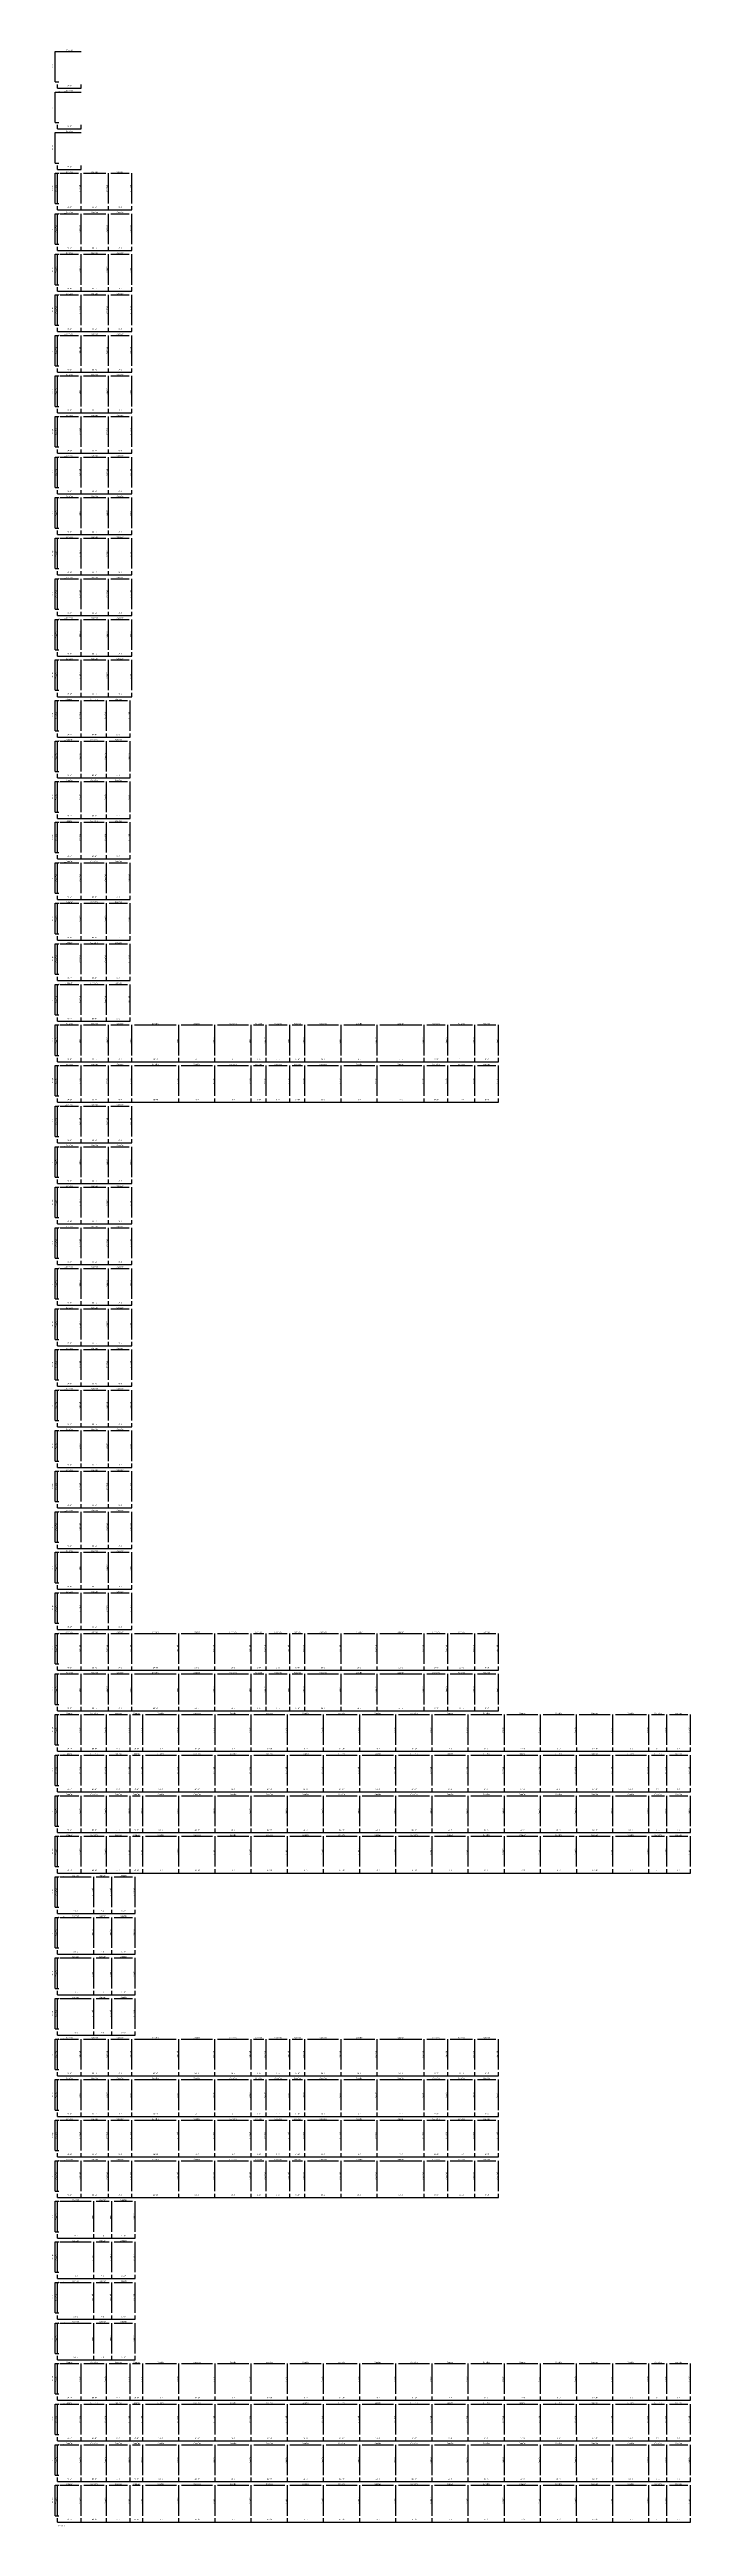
# Model space of a CAD drawing. Extents: x -38 to 2998, y -195 to 11529.
import ezdxf
from ezdxf.enums import TextEntityAlignment as Align

# ---------------------------------------------------------------- set-up
doc = ezdxf.new("R2010")
doc.units = 0
doc.header["$MEASUREMENT"] = 0
doc.layers.get('0').update_dxf_attribs({"linetype": 'CONTINUOUS'})
for name, color, linetype in [('CENTERLINES', 7, 'CONTINUOUS'), ('DIMENSIONS', 4, 'CONTINUOUS'), ('TEXT', 5, 'CONTINUOUS')]:
    doc.layers.add(name, color=color, linetype=linetype)
doc.dimstyles.get("Standard").update_dxf_attribs({"dimtxt": 0.18, "dimasz": 0.18, "dimexe": 0.18, "dimexo": 0.0625, "dimgap": 0.09, "dimtad": 0, "dimtih": 1, "dimtoh": 1, "dimdec": 4, "dimzin": 0, "dimtxsty": 'STANDARD', "dimcen": 0.09, "dimazin": 3, "dimtfac": 1, "dimtdec": 4, "dimtofl": 0, "dimtmove": 0, "dimatfit": 3, "dimtolj": 1, "dimtzin": 0})

# ---------------------------------------------------------------- blocks, each defined once
blk = doc.blocks.new('*D518')
at = {"color": 1, "linetype": 'BYBLOCK'}
for points in [[(5, -169), (4, -170), (-4, -178), (-5, -179)], [(117, -169), (116, -170), (108, -178), (107, -179)]]:
    blk.add_solid(points, dxfattribs=at)
at = {"layer": 'DIMENSIONS', "color": 9, "linetype": 'BYBLOCK'}
for p, q in [((0, -174), (0, -156)), ((112, -174), (112, -156))]:
    blk.add_line(p, q, dxfattribs=at)
at = {"layer": 'DIMENSIONS', "color": 0, "linetype": 'BYBLOCK'}
blk.add_line((0, -174), (112, -174), dxfattribs=at)
at = {"layer": 'DIMENSIONS', "color": 0, "linetype": 'BYBLOCK', "insert": (56, -162), "char_height": 6, "attachment_point": 5}
blk.add_mtext("\\A1; 9' -4''", dxfattribs=at)
blk = doc.blocks.new('*D519')
at = {"color": 1, "linetype": 'BYBLOCK'}
for points in [[(117, -169), (116, -170), (108, -178), (107, -179)], [(237, -169), (236, -170), (228, -178), (227, -179)]]:
    blk.add_solid(points, dxfattribs=at)
at = {"layer": 'DIMENSIONS', "color": 9, "linetype": 'BYBLOCK'}
for p, q in [((112, -174), (112, -156)), ((232, -174), (232, -156))]:
    blk.add_line(p, q, dxfattribs=at)
at = {"layer": 'DIMENSIONS', "color": 0, "linetype": 'BYBLOCK'}
blk.add_line((112, -174), (232, -174), dxfattribs=at)
at = {"layer": 'DIMENSIONS', "color": 0, "linetype": 'BYBLOCK', "insert": (172, -162), "char_height": 6, "attachment_point": 5}
blk.add_mtext("\\A1; 10' -0''", dxfattribs=at)
blk = doc.blocks.new('*D520')
at = {"color": 1, "linetype": 'BYBLOCK'}
for points in [[(237, -169), (236, -170), (228, -178), (227, -179)], [(348, -169), (347, -170), (339, -178), (338, -179)]]:
    blk.add_solid(points, dxfattribs=at)
at = {"layer": 'DIMENSIONS', "color": 9, "linetype": 'BYBLOCK'}
for p, q in [((232, -174), (232, -156)), ((343, -174), (343, -156))]:
    blk.add_line(p, q, dxfattribs=at)
at = {"layer": 'DIMENSIONS', "color": 0, "linetype": 'BYBLOCK'}
blk.add_line((232, -174), (343, -174), dxfattribs=at)
at = {"layer": 'DIMENSIONS', "color": 0, "linetype": 'BYBLOCK', "insert": (287, -162), "char_height": 6, "attachment_point": 5}
blk.add_mtext("\\A1; 9' -3''", dxfattribs=at)
blk = doc.blocks.new('*D521')
at = {"color": 1, "linetype": 'BYBLOCK'}
for points in [[(348, -169), (347, -170), (339, -178), (338, -179)], [(408, -169), (407, -170), (399, -178), (398, -179)]]:
    blk.add_solid(points, dxfattribs=at)
at = {"layer": 'DIMENSIONS', "color": 9, "linetype": 'BYBLOCK'}
for p, q in [((343, -174), (343, -156)), ((403, -174), (403, -156))]:
    blk.add_line(p, q, dxfattribs=at)
at = {"layer": 'DIMENSIONS', "color": 0, "linetype": 'BYBLOCK'}
blk.add_line((343, -174), (403, -174), dxfattribs=at)
at = {"layer": 'DIMENSIONS', "color": 0, "linetype": 'BYBLOCK', "insert": (373, -162), "char_height": 6, "attachment_point": 5}
blk.add_mtext("\\A1; 5' -0''", dxfattribs=at)
blk = doc.blocks.new('*D522')
at = {"color": 1, "linetype": 'BYBLOCK'}
for points in [[(408, -169), (407, -170), (399, -178), (398, -179)], [(579, -169), (578, -170), (570, -178), (569, -179)]]:
    blk.add_solid(points, dxfattribs=at)
at = {"layer": 'DIMENSIONS', "color": 9, "linetype": 'BYBLOCK'}
for p, q in [((403, -174), (403, -156)), ((574, -174), (574, -156))]:
    blk.add_line(p, q, dxfattribs=at)
at = {"layer": 'DIMENSIONS', "color": 0, "linetype": 'BYBLOCK'}
blk.add_line((403, -174), (574, -174), dxfattribs=at)
at = {"layer": 'DIMENSIONS', "color": 0, "linetype": 'BYBLOCK', "insert": (488, -162), "char_height": 6, "attachment_point": 5}
blk.add_mtext("\\A1; 14' -3''", dxfattribs=at)
blk = doc.blocks.new('*D523')
at = {"color": 1, "linetype": 'BYBLOCK'}
for points in [[(579, -169), (578, -170), (570, -178), (569, -179)], [(750, -169), (749, -170), (741, -178), (740, -179)]]:
    blk.add_solid(points, dxfattribs=at)
at = {"layer": 'DIMENSIONS', "color": 9, "linetype": 'BYBLOCK'}
for p, q in [((574, -174), (574, -156)), ((745, -174), (745, -156))]:
    blk.add_line(p, q, dxfattribs=at)
at = {"layer": 'DIMENSIONS', "color": 0, "linetype": 'BYBLOCK'}
blk.add_line((574, -174), (745, -174), dxfattribs=at)
at = {"layer": 'DIMENSIONS', "color": 0, "linetype": 'BYBLOCK', "insert": (659, -162), "char_height": 6, "attachment_point": 5}
blk.add_mtext("\\A1; 14' -3''", dxfattribs=at)
blk = doc.blocks.new('*D524')
at = {"color": 1, "linetype": 'BYBLOCK'}
for points in [[(750, -169), (749, -170), (741, -178), (740, -179)], [(921, -169), (920, -170), (912, -178), (911, -179)]]:
    blk.add_solid(points, dxfattribs=at)
at = {"layer": 'DIMENSIONS', "color": 9, "linetype": 'BYBLOCK'}
for p, q in [((745, -174), (745, -156)), ((916, -174), (916, -156))]:
    blk.add_line(p, q, dxfattribs=at)
at = {"layer": 'DIMENSIONS', "color": 0, "linetype": 'BYBLOCK'}
blk.add_line((745, -174), (916, -174), dxfattribs=at)
at = {"layer": 'DIMENSIONS', "color": 0, "linetype": 'BYBLOCK', "insert": (830, -162), "char_height": 6, "attachment_point": 5}
blk.add_mtext("\\A1; 14' -3''", dxfattribs=at)
blk = doc.blocks.new('*D525')
at = {"color": 1, "linetype": 'BYBLOCK'}
for points in [[(921, -169), (920, -170), (912, -178), (911, -179)], [(1092, -169), (1091, -170), (1083, -178), (1082, -179)]]:
    blk.add_solid(points, dxfattribs=at)
at = {"layer": 'DIMENSIONS', "color": 9, "linetype": 'BYBLOCK'}
for p, q in [((916, -174), (916, -156)), ((1087, -174), (1087, -156))]:
    blk.add_line(p, q, dxfattribs=at)
at = {"layer": 'DIMENSIONS', "color": 0, "linetype": 'BYBLOCK'}
blk.add_line((916, -174), (1087, -174), dxfattribs=at)
at = {"layer": 'DIMENSIONS', "color": 0, "linetype": 'BYBLOCK', "insert": (1001, -162), "char_height": 6, "attachment_point": 5}
blk.add_mtext("\\A1; 14' -3''", dxfattribs=at)
blk = doc.blocks.new('*D526')
at = {"color": 1, "linetype": 'BYBLOCK'}
for points in [[(1092, -169), (1091, -170), (1083, -178), (1082, -179)], [(1263, -169), (1262, -170), (1254, -178), (1253, -179)]]:
    blk.add_solid(points, dxfattribs=at)
at = {"layer": 'DIMENSIONS', "color": 9, "linetype": 'BYBLOCK'}
for p, q in [((1087, -174), (1087, -156)), ((1258, -174), (1258, -156))]:
    blk.add_line(p, q, dxfattribs=at)
at = {"layer": 'DIMENSIONS', "color": 0, "linetype": 'BYBLOCK'}
blk.add_line((1087, -174), (1258, -174), dxfattribs=at)
at = {"layer": 'DIMENSIONS', "color": 0, "linetype": 'BYBLOCK', "insert": (1172, -162), "char_height": 6, "attachment_point": 5}
blk.add_mtext("\\A1; 14' -3''", dxfattribs=at)
blk = doc.blocks.new('*D527')
at = {"color": 1, "linetype": 'BYBLOCK'}
for points in [[(1263, -169), (1262, -170), (1254, -178), (1253, -179)], [(1434, -169), (1433, -170), (1425, -178), (1424, -179)]]:
    blk.add_solid(points, dxfattribs=at)
at = {"layer": 'DIMENSIONS', "color": 9, "linetype": 'BYBLOCK'}
for p, q in [((1258, -174), (1258, -156)), ((1429, -174), (1429, -156))]:
    blk.add_line(p, q, dxfattribs=at)
at = {"layer": 'DIMENSIONS', "color": 0, "linetype": 'BYBLOCK'}
blk.add_line((1258, -174), (1429, -174), dxfattribs=at)
at = {"layer": 'DIMENSIONS', "color": 0, "linetype": 'BYBLOCK', "insert": (1343, -162), "char_height": 6, "attachment_point": 5}
blk.add_mtext("\\A1; 14' -3''", dxfattribs=at)
blk = doc.blocks.new('*D528')
at = {"color": 1, "linetype": 'BYBLOCK'}
for points in [[(1434, -169), (1433, -170), (1425, -178), (1424, -179)], [(1605, -169), (1604, -170), (1596, -178), (1595, -179)]]:
    blk.add_solid(points, dxfattribs=at)
at = {"layer": 'DIMENSIONS', "color": 9, "linetype": 'BYBLOCK'}
for p, q in [((1429, -174), (1429, -156)), ((1600, -174), (1600, -156))]:
    blk.add_line(p, q, dxfattribs=at)
at = {"layer": 'DIMENSIONS', "color": 0, "linetype": 'BYBLOCK'}
blk.add_line((1429, -174), (1600, -174), dxfattribs=at)
at = {"layer": 'DIMENSIONS', "color": 0, "linetype": 'BYBLOCK', "insert": (1514, -162), "char_height": 6, "attachment_point": 5}
blk.add_mtext("\\A1; 14' -3''", dxfattribs=at)
blk = doc.blocks.new('*D529')
at = {"color": 1, "linetype": 'BYBLOCK'}
for points in [[(1605, -169), (1604, -170), (1596, -178), (1595, -179)], [(1776, -169), (1775, -170), (1767, -178), (1766, -179)]]:
    blk.add_solid(points, dxfattribs=at)
at = {"layer": 'DIMENSIONS', "color": 9, "linetype": 'BYBLOCK'}
for p, q in [((1600, -174), (1600, -156)), ((1771, -174), (1771, -156))]:
    blk.add_line(p, q, dxfattribs=at)
at = {"layer": 'DIMENSIONS', "color": 0, "linetype": 'BYBLOCK'}
blk.add_line((1600, -174), (1771, -174), dxfattribs=at)
at = {"layer": 'DIMENSIONS', "color": 0, "linetype": 'BYBLOCK', "insert": (1685, -162), "char_height": 6, "attachment_point": 5}
blk.add_mtext("\\A1; 14' -3''", dxfattribs=at)
blk = doc.blocks.new('*D530')
at = {"color": 1, "linetype": 'BYBLOCK'}
for points in [[(1776, -169), (1775, -170), (1767, -178), (1766, -179)], [(1947, -169), (1946, -170), (1938, -178), (1937, -179)]]:
    blk.add_solid(points, dxfattribs=at)
at = {"layer": 'DIMENSIONS', "color": 9, "linetype": 'BYBLOCK'}
for p, q in [((1771, -174), (1771, -156)), ((1942, -174), (1942, -156))]:
    blk.add_line(p, q, dxfattribs=at)
at = {"layer": 'DIMENSIONS', "color": 0, "linetype": 'BYBLOCK'}
blk.add_line((1771, -174), (1942, -174), dxfattribs=at)
at = {"layer": 'DIMENSIONS', "color": 0, "linetype": 'BYBLOCK', "insert": (1856, -162), "char_height": 6, "attachment_point": 5}
blk.add_mtext("\\A1; 14' -3''", dxfattribs=at)
blk = doc.blocks.new('*D531')
at = {"color": 1, "linetype": 'BYBLOCK'}
for points in [[(1947, -169), (1946, -170), (1938, -178), (1937, -179)], [(2118, -169), (2117, -170), (2109, -178), (2108, -179)]]:
    blk.add_solid(points, dxfattribs=at)
at = {"layer": 'DIMENSIONS', "color": 9, "linetype": 'BYBLOCK'}
for p, q in [((1942, -174), (1942, -156)), ((2113, -174), (2113, -156))]:
    blk.add_line(p, q, dxfattribs=at)
at = {"layer": 'DIMENSIONS', "color": 0, "linetype": 'BYBLOCK'}
blk.add_line((1942, -174), (2113, -174), dxfattribs=at)
at = {"layer": 'DIMENSIONS', "color": 0, "linetype": 'BYBLOCK', "insert": (2027, -162), "char_height": 6, "attachment_point": 5}
blk.add_mtext("\\A1; 14' -3''", dxfattribs=at)
blk = doc.blocks.new('*D532')
at = {"color": 1, "linetype": 'BYBLOCK'}
for points in [[(2118, -169), (2117, -170), (2109, -178), (2108, -179)], [(2289, -169), (2288, -170), (2280, -178), (2279, -179)]]:
    blk.add_solid(points, dxfattribs=at)
at = {"layer": 'DIMENSIONS', "color": 9, "linetype": 'BYBLOCK'}
for p, q in [((2113, -174), (2113, -156)), ((2284, -174), (2284, -156))]:
    blk.add_line(p, q, dxfattribs=at)
at = {"layer": 'DIMENSIONS', "color": 0, "linetype": 'BYBLOCK'}
blk.add_line((2113, -174), (2284, -174), dxfattribs=at)
at = {"layer": 'DIMENSIONS', "color": 0, "linetype": 'BYBLOCK', "insert": (2198, -162), "char_height": 6, "attachment_point": 5}
blk.add_mtext("\\A1; 14' -3''", dxfattribs=at)
blk = doc.blocks.new('*D533')
at = {"color": 1, "linetype": 'BYBLOCK'}
for points in [[(2289, -169), (2288, -170), (2280, -178), (2279, -179)], [(2460, -169), (2459, -170), (2451, -178), (2450, -179)]]:
    blk.add_solid(points, dxfattribs=at)
at = {"layer": 'DIMENSIONS', "color": 9, "linetype": 'BYBLOCK'}
for p, q in [((2284, -174), (2284, -156)), ((2455, -174), (2455, -156))]:
    blk.add_line(p, q, dxfattribs=at)
at = {"layer": 'DIMENSIONS', "color": 0, "linetype": 'BYBLOCK'}
blk.add_line((2284, -174), (2455, -174), dxfattribs=at)
at = {"layer": 'DIMENSIONS', "color": 0, "linetype": 'BYBLOCK', "insert": (2369, -162), "char_height": 6, "attachment_point": 5}
blk.add_mtext("\\A1; 14' -3''", dxfattribs=at)
blk = doc.blocks.new('*D534')
at = {"color": 1, "linetype": 'BYBLOCK'}
for points in [[(2460, -169), (2459, -170), (2451, -178), (2450, -179)], [(2631, -169), (2630, -170), (2622, -178), (2621, -179)]]:
    blk.add_solid(points, dxfattribs=at)
at = {"layer": 'DIMENSIONS', "color": 9, "linetype": 'BYBLOCK'}
for p, q in [((2455, -174), (2455, -156)), ((2626, -174), (2626, -156))]:
    blk.add_line(p, q, dxfattribs=at)
at = {"layer": 'DIMENSIONS', "color": 0, "linetype": 'BYBLOCK'}
blk.add_line((2455, -174), (2626, -174), dxfattribs=at)
at = {"layer": 'DIMENSIONS', "color": 0, "linetype": 'BYBLOCK', "insert": (2540, -162), "char_height": 6, "attachment_point": 5}
blk.add_mtext("\\A1; 14' -3''", dxfattribs=at)
blk = doc.blocks.new('*D535')
at = {"color": 1, "linetype": 'BYBLOCK'}
for points in [[(2631, -169), (2630, -170), (2622, -178), (2621, -179)], [(2802, -169), (2801, -170), (2793, -178), (2792, -179)]]:
    blk.add_solid(points, dxfattribs=at)
at = {"layer": 'DIMENSIONS', "color": 9, "linetype": 'BYBLOCK'}
for p, q in [((2626, -174), (2626, -156)), ((2797, -174), (2797, -156))]:
    blk.add_line(p, q, dxfattribs=at)
at = {"layer": 'DIMENSIONS', "color": 0, "linetype": 'BYBLOCK'}
blk.add_line((2626, -174), (2797, -174), dxfattribs=at)
at = {"layer": 'DIMENSIONS', "color": 0, "linetype": 'BYBLOCK', "insert": (2711, -162), "char_height": 6, "attachment_point": 5}
blk.add_mtext("\\A1; 14' -3''", dxfattribs=at)
blk = doc.blocks.new('*D536')
at = {"color": 1, "linetype": 'BYBLOCK'}
for points in [[(2802, -169), (2801, -170), (2793, -178), (2792, -179)], [(2887, -169), (2886, -170), (2878, -178), (2877, -179)]]:
    blk.add_solid(points, dxfattribs=at)
at = {"layer": 'DIMENSIONS', "color": 9, "linetype": 'BYBLOCK'}
for p, q in [((2797, -174), (2797, -156)), ((2882, -174), (2882, -156))]:
    blk.add_line(p, q, dxfattribs=at)
at = {"layer": 'DIMENSIONS', "color": 0, "linetype": 'BYBLOCK'}
blk.add_line((2797, -174), (2882, -174), dxfattribs=at)
at = {"layer": 'DIMENSIONS', "color": 0, "linetype": 'BYBLOCK', "insert": (2839, -162), "char_height": 6, "attachment_point": 5}
blk.add_mtext("\\A1; 7' -1''", dxfattribs=at)
blk = doc.blocks.new('*D537')
at = {"color": 1, "linetype": 'BYBLOCK'}
for points in [[(2887, -169), (2886, -170), (2878, -178), (2877, -179)], [(2998, -169), (2997, -170), (2989, -178), (2988, -179)]]:
    blk.add_solid(points, dxfattribs=at)
at = {"layer": 'DIMENSIONS', "color": 9, "linetype": 'BYBLOCK'}
for p, q in [((2882, -174), (2882, -156)), ((2993, -174), (2993, -156))]:
    blk.add_line(p, q, dxfattribs=at)
at = {"layer": 'DIMENSIONS', "color": 0, "linetype": 'BYBLOCK'}
blk.add_line((2882, -174), (2993, -174), dxfattribs=at)
at = {"layer": 'DIMENSIONS', "color": 0, "linetype": 'BYBLOCK', "insert": (2937, -162), "char_height": 6, "attachment_point": 5}
blk.add_mtext("\\A1; 9' -3''", dxfattribs=at)
blk = doc.blocks.new('*D538')
at = {"color": 1, "linetype": 'BYBLOCK'}
for points in [[(-8, -4), (-7, -5), (-17, 5), (-16, 4)], [(-8, -148), (-7, -149), (-17, -139), (-16, -140)]]:
    blk.add_solid(points, dxfattribs=at)
at = {"layer": 'DIMENSIONS', "color": 9, "linetype": 'BYBLOCK'}
for p, q in [((-12, 0), (6, 0)), ((-12, -144), (6, -144))]:
    blk.add_line(p, q, dxfattribs=at)
at = {"layer": 'DIMENSIONS', "color": 0, "linetype": 'BYBLOCK'}
blk.add_line((-12, -144), (-12, 0), dxfattribs=at)
at = {"layer": 'DIMENSIONS', "color": 0, "linetype": 'BYBLOCK', "insert": (-24, -72), "char_height": 6, "attachment_point": 5, "rotation": 90}
blk.add_mtext("\\A1; 12' -0''", dxfattribs=at)
blk = doc.blocks.new('*D539')
at = {"color": 1, "linetype": 'BYBLOCK'}
for points in [[(5, 23), (4, 22), (-4, 14), (-5, 13)], [(117, 23), (116, 22), (108, 14), (107, 13)]]:
    blk.add_solid(points, dxfattribs=at)
at = {"layer": 'DIMENSIONS', "color": 9, "linetype": 'BYBLOCK'}
for p, q in [((0, 18), (0, 36)), ((112, 18), (112, 36))]:
    blk.add_line(p, q, dxfattribs=at)
at = {"layer": 'DIMENSIONS', "color": 0, "linetype": 'BYBLOCK'}
blk.add_line((0, 18), (112, 18), dxfattribs=at)
at = {"layer": 'DIMENSIONS', "color": 0, "linetype": 'BYBLOCK', "insert": (56, 30), "char_height": 6, "attachment_point": 5}
blk.add_mtext("\\A1; 9' -4''", dxfattribs=at)
blk = doc.blocks.new('*D540')
at = {"color": 1, "linetype": 'BYBLOCK'}
for points in [[(117, 23), (116, 22), (108, 14), (107, 13)], [(237, 23), (236, 22), (228, 14), (227, 13)]]:
    blk.add_solid(points, dxfattribs=at)
at = {"layer": 'DIMENSIONS', "color": 9, "linetype": 'BYBLOCK'}
for p, q in [((112, 18), (112, 36)), ((232, 18), (232, 36))]:
    blk.add_line(p, q, dxfattribs=at)
at = {"layer": 'DIMENSIONS', "color": 0, "linetype": 'BYBLOCK'}
blk.add_line((112, 18), (232, 18), dxfattribs=at)
at = {"layer": 'DIMENSIONS', "color": 0, "linetype": 'BYBLOCK', "insert": (172, 30), "char_height": 6, "attachment_point": 5}
blk.add_mtext("\\A1; 10' -0''", dxfattribs=at)
blk = doc.blocks.new('*D541')
at = {"color": 1, "linetype": 'BYBLOCK'}
for points in [[(237, 23), (236, 22), (228, 14), (227, 13)], [(348, 23), (347, 22), (339, 14), (338, 13)]]:
    blk.add_solid(points, dxfattribs=at)
at = {"layer": 'DIMENSIONS', "color": 9, "linetype": 'BYBLOCK'}
for p, q in [((232, 18), (232, 36)), ((343, 18), (343, 36))]:
    blk.add_line(p, q, dxfattribs=at)
at = {"layer": 'DIMENSIONS', "color": 0, "linetype": 'BYBLOCK'}
blk.add_line((232, 18), (343, 18), dxfattribs=at)
at = {"layer": 'DIMENSIONS', "color": 0, "linetype": 'BYBLOCK', "insert": (287, 30), "char_height": 6, "attachment_point": 5}
blk.add_mtext("\\A1; 9' -3''", dxfattribs=at)
blk = doc.blocks.new('*D542')
at = {"color": 1, "linetype": 'BYBLOCK'}
for points in [[(348, 23), (347, 22), (339, 14), (338, 13)], [(408, 23), (407, 22), (399, 14), (398, 13)]]:
    blk.add_solid(points, dxfattribs=at)
at = {"layer": 'DIMENSIONS', "color": 9, "linetype": 'BYBLOCK'}
for p, q in [((343, 18), (343, 36)), ((403, 18), (403, 36))]:
    blk.add_line(p, q, dxfattribs=at)
at = {"layer": 'DIMENSIONS', "color": 0, "linetype": 'BYBLOCK'}
blk.add_line((343, 18), (403, 18), dxfattribs=at)
at = {"layer": 'DIMENSIONS', "color": 0, "linetype": 'BYBLOCK', "insert": (373, 30), "char_height": 6, "attachment_point": 5}
blk.add_mtext("\\A1; 5' -0''", dxfattribs=at)
blk = doc.blocks.new('*D543')
at = {"color": 1, "linetype": 'BYBLOCK'}
for points in [[(408, 23), (407, 22), (399, 14), (398, 13)], [(579, 23), (578, 22), (570, 14), (569, 13)]]:
    blk.add_solid(points, dxfattribs=at)
at = {"layer": 'DIMENSIONS', "color": 9, "linetype": 'BYBLOCK'}
for p, q in [((403, 18), (403, 36)), ((574, 18), (574, 36))]:
    blk.add_line(p, q, dxfattribs=at)
at = {"layer": 'DIMENSIONS', "color": 0, "linetype": 'BYBLOCK'}
blk.add_line((403, 18), (574, 18), dxfattribs=at)
at = {"layer": 'DIMENSIONS', "color": 0, "linetype": 'BYBLOCK', "insert": (488, 30), "char_height": 6, "attachment_point": 5}
blk.add_mtext("\\A1; 14' -3''", dxfattribs=at)
blk = doc.blocks.new('*D544')
at = {"color": 1, "linetype": 'BYBLOCK'}
for points in [[(579, 23), (578, 22), (570, 14), (569, 13)], [(750, 23), (749, 22), (741, 14), (740, 13)]]:
    blk.add_solid(points, dxfattribs=at)
at = {"layer": 'DIMENSIONS', "color": 9, "linetype": 'BYBLOCK'}
for p, q in [((574, 18), (574, 36)), ((745, 18), (745, 36))]:
    blk.add_line(p, q, dxfattribs=at)
at = {"layer": 'DIMENSIONS', "color": 0, "linetype": 'BYBLOCK'}
blk.add_line((574, 18), (745, 18), dxfattribs=at)
at = {"layer": 'DIMENSIONS', "color": 0, "linetype": 'BYBLOCK', "insert": (659, 30), "char_height": 6, "attachment_point": 5}
blk.add_mtext("\\A1; 14' -3''", dxfattribs=at)
blk = doc.blocks.new('*D545')
at = {"color": 1, "linetype": 'BYBLOCK'}
for points in [[(750, 23), (749, 22), (741, 14), (740, 13)], [(921, 23), (920, 22), (912, 14), (911, 13)]]:
    blk.add_solid(points, dxfattribs=at)
at = {"layer": 'DIMENSIONS', "color": 9, "linetype": 'BYBLOCK'}
for p, q in [((745, 18), (745, 36)), ((916, 18), (916, 36))]:
    blk.add_line(p, q, dxfattribs=at)
at = {"layer": 'DIMENSIONS', "color": 0, "linetype": 'BYBLOCK'}
blk.add_line((745, 18), (916, 18), dxfattribs=at)
at = {"layer": 'DIMENSIONS', "color": 0, "linetype": 'BYBLOCK', "insert": (830, 30), "char_height": 6, "attachment_point": 5}
blk.add_mtext("\\A1; 14' -3''", dxfattribs=at)
blk = doc.blocks.new('*D546')
at = {"color": 1, "linetype": 'BYBLOCK'}
for points in [[(921, 23), (920, 22), (912, 14), (911, 13)], [(1092, 23), (1091, 22), (1083, 14), (1082, 13)]]:
    blk.add_solid(points, dxfattribs=at)
at = {"layer": 'DIMENSIONS', "color": 9, "linetype": 'BYBLOCK'}
for p, q in [((916, 18), (916, 36)), ((1087, 18), (1087, 36))]:
    blk.add_line(p, q, dxfattribs=at)
at = {"layer": 'DIMENSIONS', "color": 0, "linetype": 'BYBLOCK'}
blk.add_line((916, 18), (1087, 18), dxfattribs=at)
at = {"layer": 'DIMENSIONS', "color": 0, "linetype": 'BYBLOCK', "insert": (1001, 30), "char_height": 6, "attachment_point": 5}
blk.add_mtext("\\A1; 14' -3''", dxfattribs=at)
blk = doc.blocks.new('*D547')
at = {"color": 1, "linetype": 'BYBLOCK'}
for points in [[(1092, 23), (1091, 22), (1083, 14), (1082, 13)], [(1263, 23), (1262, 22), (1254, 14), (1253, 13)]]:
    blk.add_solid(points, dxfattribs=at)
at = {"layer": 'DIMENSIONS', "color": 9, "linetype": 'BYBLOCK'}
for p, q in [((1087, 18), (1087, 36)), ((1258, 18), (1258, 36))]:
    blk.add_line(p, q, dxfattribs=at)
at = {"layer": 'DIMENSIONS', "color": 0, "linetype": 'BYBLOCK'}
blk.add_line((1087, 18), (1258, 18), dxfattribs=at)
at = {"layer": 'DIMENSIONS', "color": 0, "linetype": 'BYBLOCK', "insert": (1172, 30), "char_height": 6, "attachment_point": 5}
blk.add_mtext("\\A1; 14' -3''", dxfattribs=at)
blk = doc.blocks.new('*D548')
at = {"color": 1, "linetype": 'BYBLOCK'}
for points in [[(1263, 23), (1262, 22), (1254, 14), (1253, 13)], [(1434, 23), (1433, 22), (1425, 14), (1424, 13)]]:
    blk.add_solid(points, dxfattribs=at)
at = {"layer": 'DIMENSIONS', "color": 9, "linetype": 'BYBLOCK'}
for p, q in [((1258, 18), (1258, 36)), ((1429, 18), (1429, 36))]:
    blk.add_line(p, q, dxfattribs=at)
at = {"layer": 'DIMENSIONS', "color": 0, "linetype": 'BYBLOCK'}
blk.add_line((1258, 18), (1429, 18), dxfattribs=at)
at = {"layer": 'DIMENSIONS', "color": 0, "linetype": 'BYBLOCK', "insert": (1343, 30), "char_height": 6, "attachment_point": 5}
blk.add_mtext("\\A1; 14' -3''", dxfattribs=at)
blk = doc.blocks.new('*D549')
at = {"color": 1, "linetype": 'BYBLOCK'}
for points in [[(1434, 23), (1433, 22), (1425, 14), (1424, 13)], [(1605, 23), (1604, 22), (1596, 14), (1595, 13)]]:
    blk.add_solid(points, dxfattribs=at)
at = {"layer": 'DIMENSIONS', "color": 9, "linetype": 'BYBLOCK'}
for p, q in [((1429, 18), (1429, 36)), ((1600, 18), (1600, 36))]:
    blk.add_line(p, q, dxfattribs=at)
at = {"layer": 'DIMENSIONS', "color": 0, "linetype": 'BYBLOCK'}
blk.add_line((1429, 18), (1600, 18), dxfattribs=at)
at = {"layer": 'DIMENSIONS', "color": 0, "linetype": 'BYBLOCK', "insert": (1514, 30), "char_height": 6, "attachment_point": 5}
blk.add_mtext("\\A1; 14' -3''", dxfattribs=at)
blk = doc.blocks.new('*D550')
at = {"color": 1, "linetype": 'BYBLOCK'}
for points in [[(1605, 23), (1604, 22), (1596, 14), (1595, 13)], [(1776, 23), (1775, 22), (1767, 14), (1766, 13)]]:
    blk.add_solid(points, dxfattribs=at)
at = {"layer": 'DIMENSIONS', "color": 9, "linetype": 'BYBLOCK'}
for p, q in [((1600, 18), (1600, 36)), ((1771, 18), (1771, 36))]:
    blk.add_line(p, q, dxfattribs=at)
at = {"layer": 'DIMENSIONS', "color": 0, "linetype": 'BYBLOCK'}
blk.add_line((1600, 18), (1771, 18), dxfattribs=at)
at = {"layer": 'DIMENSIONS', "color": 0, "linetype": 'BYBLOCK', "insert": (1685, 30), "char_height": 6, "attachment_point": 5}
blk.add_mtext("\\A1; 14' -3''", dxfattribs=at)
blk = doc.blocks.new('*D551')
at = {"color": 1, "linetype": 'BYBLOCK'}
for points in [[(1776, 23), (1775, 22), (1767, 14), (1766, 13)], [(1947, 23), (1946, 22), (1938, 14), (1937, 13)]]:
    blk.add_solid(points, dxfattribs=at)
at = {"layer": 'DIMENSIONS', "color": 9, "linetype": 'BYBLOCK'}
for p, q in [((1771, 18), (1771, 36)), ((1942, 18), (1942, 36))]:
    blk.add_line(p, q, dxfattribs=at)
at = {"layer": 'DIMENSIONS', "color": 0, "linetype": 'BYBLOCK'}
blk.add_line((1771, 18), (1942, 18), dxfattribs=at)
at = {"layer": 'DIMENSIONS', "color": 0, "linetype": 'BYBLOCK', "insert": (1856, 30), "char_height": 6, "attachment_point": 5}
blk.add_mtext("\\A1; 14' -3''", dxfattribs=at)
blk = doc.blocks.new('*D552')
at = {"color": 1, "linetype": 'BYBLOCK'}
for points in [[(1947, 23), (1946, 22), (1938, 14), (1937, 13)], [(2118, 23), (2117, 22), (2109, 14), (2108, 13)]]:
    blk.add_solid(points, dxfattribs=at)
at = {"layer": 'DIMENSIONS', "color": 9, "linetype": 'BYBLOCK'}
for p, q in [((1942, 18), (1942, 36)), ((2113, 18), (2113, 36))]:
    blk.add_line(p, q, dxfattribs=at)
at = {"layer": 'DIMENSIONS', "color": 0, "linetype": 'BYBLOCK'}
blk.add_line((1942, 18), (2113, 18), dxfattribs=at)
at = {"layer": 'DIMENSIONS', "color": 0, "linetype": 'BYBLOCK', "insert": (2027, 30), "char_height": 6, "attachment_point": 5}
blk.add_mtext("\\A1; 14' -3''", dxfattribs=at)
blk = doc.blocks.new('*D553')
at = {"color": 1, "linetype": 'BYBLOCK'}
for points in [[(2118, 23), (2117, 22), (2109, 14), (2108, 13)], [(2289, 23), (2288, 22), (2280, 14), (2279, 13)]]:
    blk.add_solid(points, dxfattribs=at)
at = {"layer": 'DIMENSIONS', "color": 9, "linetype": 'BYBLOCK'}
for p, q in [((2113, 18), (2113, 36)), ((2284, 18), (2284, 36))]:
    blk.add_line(p, q, dxfattribs=at)
at = {"layer": 'DIMENSIONS', "color": 0, "linetype": 'BYBLOCK'}
blk.add_line((2113, 18), (2284, 18), dxfattribs=at)
at = {"layer": 'DIMENSIONS', "color": 0, "linetype": 'BYBLOCK', "insert": (2198, 30), "char_height": 6, "attachment_point": 5}
blk.add_mtext("\\A1; 14' -3''", dxfattribs=at)
blk = doc.blocks.new('*D554')
at = {"color": 1, "linetype": 'BYBLOCK'}
for points in [[(2289, 23), (2288, 22), (2280, 14), (2279, 13)], [(2460, 23), (2459, 22), (2451, 14), (2450, 13)]]:
    blk.add_solid(points, dxfattribs=at)
at = {"layer": 'DIMENSIONS', "color": 9, "linetype": 'BYBLOCK'}
for p, q in [((2284, 18), (2284, 36)), ((2455, 18), (2455, 36))]:
    blk.add_line(p, q, dxfattribs=at)
at = {"layer": 'DIMENSIONS', "color": 0, "linetype": 'BYBLOCK'}
blk.add_line((2284, 18), (2455, 18), dxfattribs=at)
at = {"layer": 'DIMENSIONS', "color": 0, "linetype": 'BYBLOCK', "insert": (2369, 30), "char_height": 6, "attachment_point": 5}
blk.add_mtext("\\A1; 14' -3''", dxfattribs=at)
blk = doc.blocks.new('*D555')
at = {"color": 1, "linetype": 'BYBLOCK'}
for points in [[(2460, 23), (2459, 22), (2451, 14), (2450, 13)], [(2631, 23), (2630, 22), (2622, 14), (2621, 13)]]:
    blk.add_solid(points, dxfattribs=at)
at = {"layer": 'DIMENSIONS', "color": 9, "linetype": 'BYBLOCK'}
for p, q in [((2455, 18), (2455, 36)), ((2626, 18), (2626, 36))]:
    blk.add_line(p, q, dxfattribs=at)
at = {"layer": 'DIMENSIONS', "color": 0, "linetype": 'BYBLOCK'}
blk.add_line((2455, 18), (2626, 18), dxfattribs=at)
at = {"layer": 'DIMENSIONS', "color": 0, "linetype": 'BYBLOCK', "insert": (2540, 30), "char_height": 6, "attachment_point": 5}
blk.add_mtext("\\A1; 14' -3''", dxfattribs=at)
blk = doc.blocks.new('*D556')
at = {"color": 1, "linetype": 'BYBLOCK'}
for points in [[(2631, 23), (2630, 22), (2622, 14), (2621, 13)], [(2802, 23), (2801, 22), (2793, 14), (2792, 13)]]:
    blk.add_solid(points, dxfattribs=at)
at = {"layer": 'DIMENSIONS', "color": 9, "linetype": 'BYBLOCK'}
for p, q in [((2626, 18), (2626, 36)), ((2797, 18), (2797, 36))]:
    blk.add_line(p, q, dxfattribs=at)
at = {"layer": 'DIMENSIONS', "color": 0, "linetype": 'BYBLOCK'}
blk.add_line((2626, 18), (2797, 18), dxfattribs=at)
at = {"layer": 'DIMENSIONS', "color": 0, "linetype": 'BYBLOCK', "insert": (2711, 30), "char_height": 6, "attachment_point": 5}
blk.add_mtext("\\A1; 14' -3''", dxfattribs=at)
blk = doc.blocks.new('*D557')
at = {"color": 1, "linetype": 'BYBLOCK'}
for points in [[(2802, 23), (2801, 22), (2793, 14), (2792, 13)], [(2887, 23), (2886, 22), (2878, 14), (2877, 13)]]:
    blk.add_solid(points, dxfattribs=at)
at = {"layer": 'DIMENSIONS', "color": 9, "linetype": 'BYBLOCK'}
for p, q in [((2797, 18), (2797, 36)), ((2882, 18), (2882, 36))]:
    blk.add_line(p, q, dxfattribs=at)
at = {"layer": 'DIMENSIONS', "color": 0, "linetype": 'BYBLOCK'}
blk.add_line((2797, 18), (2882, 18), dxfattribs=at)
at = {"layer": 'DIMENSIONS', "color": 0, "linetype": 'BYBLOCK', "insert": (2839, 30), "char_height": 6, "attachment_point": 5}
blk.add_mtext("\\A1; 7' -1''", dxfattribs=at)
blk = doc.blocks.new('*D558')
at = {"color": 1, "linetype": 'BYBLOCK'}
for points in [[(2887, 23), (2886, 22), (2878, 14), (2877, 13)], [(2998, 23), (2997, 22), (2989, 14), (2988, 13)]]:
    blk.add_solid(points, dxfattribs=at)
at = {"layer": 'DIMENSIONS', "color": 9, "linetype": 'BYBLOCK'}
for p, q in [((2882, 18), (2882, 36)), ((2993, 18), (2993, 36))]:
    blk.add_line(p, q, dxfattribs=at)
at = {"layer": 'DIMENSIONS', "color": 0, "linetype": 'BYBLOCK'}
blk.add_line((2882, 18), (2993, 18), dxfattribs=at)
at = {"layer": 'DIMENSIONS', "color": 0, "linetype": 'BYBLOCK', "insert": (2937, 30), "char_height": 6, "attachment_point": 5}
blk.add_mtext("\\A1; 9' -3''", dxfattribs=at)
blk = doc.blocks.new('*D559')
at = {"color": 1, "linetype": 'BYBLOCK'}
for points in [[(-8, 188), (-7, 187), (-17, 197), (-16, 196)], [(-8, 44), (-7, 43), (-17, 53), (-16, 52)]]:
    blk.add_solid(points, dxfattribs=at)
at = {"layer": 'DIMENSIONS', "color": 9, "linetype": 'BYBLOCK'}
for p, q in [((-12, 192), (6, 192)), ((-12, 48), (6, 48))]:
    blk.add_line(p, q, dxfattribs=at)
at = {"layer": 'DIMENSIONS', "color": 0, "linetype": 'BYBLOCK'}
blk.add_line((-12, 48), (-12, 192), dxfattribs=at)
at = {"layer": 'DIMENSIONS', "color": 0, "linetype": 'BYBLOCK', "insert": (-24, 120), "char_height": 6, "attachment_point": 5, "rotation": 90}
blk.add_mtext("\\A1; 12' -0''", dxfattribs=at)
blk = doc.blocks.new('*D560')
at = {"color": 1, "linetype": 'BYBLOCK'}
for points in [[(5, 215), (4, 214), (-4, 206), (-5, 205)], [(117, 215), (116, 214), (108, 206), (107, 205)]]:
    blk.add_solid(points, dxfattribs=at)
at = {"layer": 'DIMENSIONS', "color": 9, "linetype": 'BYBLOCK'}
for p, q in [((0, 210), (0, 228)), ((112, 210), (112, 228))]:
    blk.add_line(p, q, dxfattribs=at)
at = {"layer": 'DIMENSIONS', "color": 0, "linetype": 'BYBLOCK'}
blk.add_line((0, 210), (112, 210), dxfattribs=at)
at = {"layer": 'DIMENSIONS', "color": 0, "linetype": 'BYBLOCK', "insert": (56, 222), "char_height": 6, "attachment_point": 5}
blk.add_mtext("\\A1; 9' -4''", dxfattribs=at)
blk = doc.blocks.new('*D561')
at = {"color": 1, "linetype": 'BYBLOCK'}
for points in [[(117, 215), (116, 214), (108, 206), (107, 205)], [(237, 215), (236, 214), (228, 206), (227, 205)]]:
    blk.add_solid(points, dxfattribs=at)
at = {"layer": 'DIMENSIONS', "color": 9, "linetype": 'BYBLOCK'}
for p, q in [((112, 210), (112, 228)), ((232, 210), (232, 228))]:
    blk.add_line(p, q, dxfattribs=at)
at = {"layer": 'DIMENSIONS', "color": 0, "linetype": 'BYBLOCK'}
blk.add_line((112, 210), (232, 210), dxfattribs=at)
at = {"layer": 'DIMENSIONS', "color": 0, "linetype": 'BYBLOCK', "insert": (172, 222), "char_height": 6, "attachment_point": 5}
blk.add_mtext("\\A1; 10' -0''", dxfattribs=at)
blk = doc.blocks.new('*D562')
at = {"color": 1, "linetype": 'BYBLOCK'}
for points in [[(237, 215), (236, 214), (228, 206), (227, 205)], [(348, 215), (347, 214), (339, 206), (338, 205)]]:
    blk.add_solid(points, dxfattribs=at)
at = {"layer": 'DIMENSIONS', "color": 9, "linetype": 'BYBLOCK'}
for p, q in [((232, 210), (232, 228)), ((343, 210), (343, 228))]:
    blk.add_line(p, q, dxfattribs=at)
at = {"layer": 'DIMENSIONS', "color": 0, "linetype": 'BYBLOCK'}
blk.add_line((232, 210), (343, 210), dxfattribs=at)
at = {"layer": 'DIMENSIONS', "color": 0, "linetype": 'BYBLOCK', "insert": (287, 222), "char_height": 6, "attachment_point": 5}
blk.add_mtext("\\A1; 9' -3''", dxfattribs=at)
blk = doc.blocks.new('*D563')
at = {"color": 1, "linetype": 'BYBLOCK'}
for points in [[(348, 215), (347, 214), (339, 206), (338, 205)], [(408, 215), (407, 214), (399, 206), (398, 205)]]:
    blk.add_solid(points, dxfattribs=at)
at = {"layer": 'DIMENSIONS', "color": 9, "linetype": 'BYBLOCK'}
for p, q in [((343, 210), (343, 228)), ((403, 210), (403, 228))]:
    blk.add_line(p, q, dxfattribs=at)
at = {"layer": 'DIMENSIONS', "color": 0, "linetype": 'BYBLOCK'}
blk.add_line((343, 210), (403, 210), dxfattribs=at)
at = {"layer": 'DIMENSIONS', "color": 0, "linetype": 'BYBLOCK', "insert": (373, 222), "char_height": 6, "attachment_point": 5}
blk.add_mtext("\\A1; 5' -0''", dxfattribs=at)
blk = doc.blocks.new('*D564')
at = {"color": 1, "linetype": 'BYBLOCK'}
for points in [[(408, 215), (407, 214), (399, 206), (398, 205)], [(579, 215), (578, 214), (570, 206), (569, 205)]]:
    blk.add_solid(points, dxfattribs=at)
at = {"layer": 'DIMENSIONS', "color": 9, "linetype": 'BYBLOCK'}
for p, q in [((403, 210), (403, 228)), ((574, 210), (574, 228))]:
    blk.add_line(p, q, dxfattribs=at)
at = {"layer": 'DIMENSIONS', "color": 0, "linetype": 'BYBLOCK'}
blk.add_line((403, 210), (574, 210), dxfattribs=at)
at = {"layer": 'DIMENSIONS', "color": 0, "linetype": 'BYBLOCK', "insert": (488, 222), "char_height": 6, "attachment_point": 5}
blk.add_mtext("\\A1; 14' -3''", dxfattribs=at)
blk = doc.blocks.new('*D565')
at = {"color": 1, "linetype": 'BYBLOCK'}
for points in [[(579, 215), (578, 214), (570, 206), (569, 205)], [(750, 215), (749, 214), (741, 206), (740, 205)]]:
    blk.add_solid(points, dxfattribs=at)
at = {"layer": 'DIMENSIONS', "color": 9, "linetype": 'BYBLOCK'}
for p, q in [((574, 210), (574, 228)), ((745, 210), (745, 228))]:
    blk.add_line(p, q, dxfattribs=at)
at = {"layer": 'DIMENSIONS', "color": 0, "linetype": 'BYBLOCK'}
blk.add_line((574, 210), (745, 210), dxfattribs=at)
at = {"layer": 'DIMENSIONS', "color": 0, "linetype": 'BYBLOCK', "insert": (659, 222), "char_height": 6, "attachment_point": 5}
blk.add_mtext("\\A1; 14' -3''", dxfattribs=at)
blk = doc.blocks.new('*D566')
at = {"color": 1, "linetype": 'BYBLOCK'}
for points in [[(750, 215), (749, 214), (741, 206), (740, 205)], [(921, 215), (920, 214), (912, 206), (911, 205)]]:
    blk.add_solid(points, dxfattribs=at)
at = {"layer": 'DIMENSIONS', "color": 9, "linetype": 'BYBLOCK'}
for p, q in [((745, 210), (745, 228)), ((916, 210), (916, 228))]:
    blk.add_line(p, q, dxfattribs=at)
at = {"layer": 'DIMENSIONS', "color": 0, "linetype": 'BYBLOCK'}
blk.add_line((745, 210), (916, 210), dxfattribs=at)
at = {"layer": 'DIMENSIONS', "color": 0, "linetype": 'BYBLOCK', "insert": (830, 222), "char_height": 6, "attachment_point": 5}
blk.add_mtext("\\A1; 14' -3''", dxfattribs=at)
blk = doc.blocks.new('*D567')
at = {"color": 1, "linetype": 'BYBLOCK'}
for points in [[(921, 215), (920, 214), (912, 206), (911, 205)], [(1092, 215), (1091, 214), (1083, 206), (1082, 205)]]:
    blk.add_solid(points, dxfattribs=at)
at = {"layer": 'DIMENSIONS', "color": 9, "linetype": 'BYBLOCK'}
for p, q in [((916, 210), (916, 228)), ((1087, 210), (1087, 228))]:
    blk.add_line(p, q, dxfattribs=at)
at = {"layer": 'DIMENSIONS', "color": 0, "linetype": 'BYBLOCK'}
blk.add_line((916, 210), (1087, 210), dxfattribs=at)
at = {"layer": 'DIMENSIONS', "color": 0, "linetype": 'BYBLOCK', "insert": (1001, 222), "char_height": 6, "attachment_point": 5}
blk.add_mtext("\\A1; 14' -3''", dxfattribs=at)
blk = doc.blocks.new('*D568')
at = {"color": 1, "linetype": 'BYBLOCK'}
for points in [[(1092, 215), (1091, 214), (1083, 206), (1082, 205)], [(1263, 215), (1262, 214), (1254, 206), (1253, 205)]]:
    blk.add_solid(points, dxfattribs=at)
at = {"layer": 'DIMENSIONS', "color": 9, "linetype": 'BYBLOCK'}
for p, q in [((1087, 210), (1087, 228)), ((1258, 210), (1258, 228))]:
    blk.add_line(p, q, dxfattribs=at)
at = {"layer": 'DIMENSIONS', "color": 0, "linetype": 'BYBLOCK'}
blk.add_line((1087, 210), (1258, 210), dxfattribs=at)
at = {"layer": 'DIMENSIONS', "color": 0, "linetype": 'BYBLOCK', "insert": (1172, 222), "char_height": 6, "attachment_point": 5}
blk.add_mtext("\\A1; 14' -3''", dxfattribs=at)
blk = doc.blocks.new('*D569')
at = {"color": 1, "linetype": 'BYBLOCK'}
for points in [[(1263, 215), (1262, 214), (1254, 206), (1253, 205)], [(1434, 215), (1433, 214), (1425, 206), (1424, 205)]]:
    blk.add_solid(points, dxfattribs=at)
at = {"layer": 'DIMENSIONS', "color": 9, "linetype": 'BYBLOCK'}
for p, q in [((1258, 210), (1258, 228)), ((1429, 210), (1429, 228))]:
    blk.add_line(p, q, dxfattribs=at)
at = {"layer": 'DIMENSIONS', "color": 0, "linetype": 'BYBLOCK'}
blk.add_line((1258, 210), (1429, 210), dxfattribs=at)
at = {"layer": 'DIMENSIONS', "color": 0, "linetype": 'BYBLOCK', "insert": (1343, 222), "char_height": 6, "attachment_point": 5}
blk.add_mtext("\\A1; 14' -3''", dxfattribs=at)
blk = doc.blocks.new('*D570')
at = {"color": 1, "linetype": 'BYBLOCK'}
for points in [[(1434, 215), (1433, 214), (1425, 206), (1424, 205)], [(1605, 215), (1604, 214), (1596, 206), (1595, 205)]]:
    blk.add_solid(points, dxfattribs=at)
at = {"layer": 'DIMENSIONS', "color": 9, "linetype": 'BYBLOCK'}
for p, q in [((1429, 210), (1429, 228)), ((1600, 210), (1600, 228))]:
    blk.add_line(p, q, dxfattribs=at)
at = {"layer": 'DIMENSIONS', "color": 0, "linetype": 'BYBLOCK'}
blk.add_line((1429, 210), (1600, 210), dxfattribs=at)
at = {"layer": 'DIMENSIONS', "color": 0, "linetype": 'BYBLOCK', "insert": (1514, 222), "char_height": 6, "attachment_point": 5}
blk.add_mtext("\\A1; 14' -3''", dxfattribs=at)
blk = doc.blocks.new('*D571')
at = {"color": 1, "linetype": 'BYBLOCK'}
for points in [[(1605, 215), (1604, 214), (1596, 206), (1595, 205)], [(1776, 215), (1775, 214), (1767, 206), (1766, 205)]]:
    blk.add_solid(points, dxfattribs=at)
at = {"layer": 'DIMENSIONS', "color": 9, "linetype": 'BYBLOCK'}
for p, q in [((1600, 210), (1600, 228)), ((1771, 210), (1771, 228))]:
    blk.add_line(p, q, dxfattribs=at)
at = {"layer": 'DIMENSIONS', "color": 0, "linetype": 'BYBLOCK'}
blk.add_line((1600, 210), (1771, 210), dxfattribs=at)
at = {"layer": 'DIMENSIONS', "color": 0, "linetype": 'BYBLOCK', "insert": (1685, 222), "char_height": 6, "attachment_point": 5}
blk.add_mtext("\\A1; 14' -3''", dxfattribs=at)
blk = doc.blocks.new('*D572')
at = {"color": 1, "linetype": 'BYBLOCK'}
for points in [[(1776, 215), (1775, 214), (1767, 206), (1766, 205)], [(1947, 215), (1946, 214), (1938, 206), (1937, 205)]]:
    blk.add_solid(points, dxfattribs=at)
at = {"layer": 'DIMENSIONS', "color": 9, "linetype": 'BYBLOCK'}
for p, q in [((1771, 210), (1771, 228)), ((1942, 210), (1942, 228))]:
    blk.add_line(p, q, dxfattribs=at)
at = {"layer": 'DIMENSIONS', "color": 0, "linetype": 'BYBLOCK'}
blk.add_line((1771, 210), (1942, 210), dxfattribs=at)
at = {"layer": 'DIMENSIONS', "color": 0, "linetype": 'BYBLOCK', "insert": (1856, 222), "char_height": 6, "attachment_point": 5}
blk.add_mtext("\\A1; 14' -3''", dxfattribs=at)
blk = doc.blocks.new('*D573')
at = {"color": 1, "linetype": 'BYBLOCK'}
for points in [[(1947, 215), (1946, 214), (1938, 206), (1937, 205)], [(2118, 215), (2117, 214), (2109, 206), (2108, 205)]]:
    blk.add_solid(points, dxfattribs=at)
at = {"layer": 'DIMENSIONS', "color": 9, "linetype": 'BYBLOCK'}
for p, q in [((1942, 210), (1942, 228)), ((2113, 210), (2113, 228))]:
    blk.add_line(p, q, dxfattribs=at)
at = {"layer": 'DIMENSIONS', "color": 0, "linetype": 'BYBLOCK'}
blk.add_line((1942, 210), (2113, 210), dxfattribs=at)
at = {"layer": 'DIMENSIONS', "color": 0, "linetype": 'BYBLOCK', "insert": (2027, 222), "char_height": 6, "attachment_point": 5}
blk.add_mtext("\\A1; 14' -3''", dxfattribs=at)
blk = doc.blocks.new('*D574')
at = {"color": 1, "linetype": 'BYBLOCK'}
for points in [[(2118, 215), (2117, 214), (2109, 206), (2108, 205)], [(2289, 215), (2288, 214), (2280, 206), (2279, 205)]]:
    blk.add_solid(points, dxfattribs=at)
at = {"layer": 'DIMENSIONS', "color": 9, "linetype": 'BYBLOCK'}
for p, q in [((2113, 210), (2113, 228)), ((2284, 210), (2284, 228))]:
    blk.add_line(p, q, dxfattribs=at)
at = {"layer": 'DIMENSIONS', "color": 0, "linetype": 'BYBLOCK'}
blk.add_line((2113, 210), (2284, 210), dxfattribs=at)
at = {"layer": 'DIMENSIONS', "color": 0, "linetype": 'BYBLOCK', "insert": (2198, 222), "char_height": 6, "attachment_point": 5}
blk.add_mtext("\\A1; 14' -3''", dxfattribs=at)
blk = doc.blocks.new('*D575')
at = {"color": 1, "linetype": 'BYBLOCK'}
for points in [[(2289, 215), (2288, 214), (2280, 206), (2279, 205)], [(2460, 215), (2459, 214), (2451, 206), (2450, 205)]]:
    blk.add_solid(points, dxfattribs=at)
at = {"layer": 'DIMENSIONS', "color": 9, "linetype": 'BYBLOCK'}
for p, q in [((2284, 210), (2284, 228)), ((2455, 210), (2455, 228))]:
    blk.add_line(p, q, dxfattribs=at)
at = {"layer": 'DIMENSIONS', "color": 0, "linetype": 'BYBLOCK'}
blk.add_line((2284, 210), (2455, 210), dxfattribs=at)
at = {"layer": 'DIMENSIONS', "color": 0, "linetype": 'BYBLOCK', "insert": (2369, 222), "char_height": 6, "attachment_point": 5}
blk.add_mtext("\\A1; 14' -3''", dxfattribs=at)
blk = doc.blocks.new('*D576')
at = {"color": 1, "linetype": 'BYBLOCK'}
for points in [[(2460, 215), (2459, 214), (2451, 206), (2450, 205)], [(2631, 215), (2630, 214), (2622, 206), (2621, 205)]]:
    blk.add_solid(points, dxfattribs=at)
at = {"layer": 'DIMENSIONS', "color": 9, "linetype": 'BYBLOCK'}
for p, q in [((2455, 210), (2455, 228)), ((2626, 210), (2626, 228))]:
    blk.add_line(p, q, dxfattribs=at)
at = {"layer": 'DIMENSIONS', "color": 0, "linetype": 'BYBLOCK'}
blk.add_line((2455, 210), (2626, 210), dxfattribs=at)
at = {"layer": 'DIMENSIONS', "color": 0, "linetype": 'BYBLOCK', "insert": (2540, 222), "char_height": 6, "attachment_point": 5}
blk.add_mtext("\\A1; 14' -3''", dxfattribs=at)
blk = doc.blocks.new('*D577')
at = {"color": 1, "linetype": 'BYBLOCK'}
for points in [[(2631, 215), (2630, 214), (2622, 206), (2621, 205)], [(2802, 215), (2801, 214), (2793, 206), (2792, 205)]]:
    blk.add_solid(points, dxfattribs=at)
at = {"layer": 'DIMENSIONS', "color": 9, "linetype": 'BYBLOCK'}
for p, q in [((2626, 210), (2626, 228)), ((2797, 210), (2797, 228))]:
    blk.add_line(p, q, dxfattribs=at)
at = {"layer": 'DIMENSIONS', "color": 0, "linetype": 'BYBLOCK'}
blk.add_line((2626, 210), (2797, 210), dxfattribs=at)
at = {"layer": 'DIMENSIONS', "color": 0, "linetype": 'BYBLOCK', "insert": (2711, 222), "char_height": 6, "attachment_point": 5}
blk.add_mtext("\\A1; 14' -3''", dxfattribs=at)
blk = doc.blocks.new('*D578')
at = {"color": 1, "linetype": 'BYBLOCK'}
for points in [[(2802, 215), (2801, 214), (2793, 206), (2792, 205)], [(2887, 215), (2886, 214), (2878, 206), (2877, 205)]]:
    blk.add_solid(points, dxfattribs=at)
at = {"layer": 'DIMENSIONS', "color": 9, "linetype": 'BYBLOCK'}
for p, q in [((2797, 210), (2797, 228)), ((2882, 210), (2882, 228))]:
    blk.add_line(p, q, dxfattribs=at)
at = {"layer": 'DIMENSIONS', "color": 0, "linetype": 'BYBLOCK'}
blk.add_line((2797, 210), (2882, 210), dxfattribs=at)
at = {"layer": 'DIMENSIONS', "color": 0, "linetype": 'BYBLOCK', "insert": (2839, 222), "char_height": 6, "attachment_point": 5}
blk.add_mtext("\\A1; 7' -1''", dxfattribs=at)
blk = doc.blocks.new('*D579')
at = {"color": 1, "linetype": 'BYBLOCK'}
for points in [[(2887, 215), (2886, 214), (2878, 206), (2877, 205)], [(2998, 215), (2997, 214), (2989, 206), (2988, 205)]]:
    blk.add_solid(points, dxfattribs=at)
at = {"layer": 'DIMENSIONS', "color": 9, "linetype": 'BYBLOCK'}
for p, q in [((2882, 210), (2882, 228)), ((2993, 210), (2993, 228))]:
    blk.add_line(p, q, dxfattribs=at)
at = {"layer": 'DIMENSIONS', "color": 0, "linetype": 'BYBLOCK'}
blk.add_line((2882, 210), (2993, 210), dxfattribs=at)
at = {"layer": 'DIMENSIONS', "color": 0, "linetype": 'BYBLOCK', "insert": (2937, 222), "char_height": 6, "attachment_point": 5}
blk.add_mtext("\\A1; 9' -3''", dxfattribs=at)
blk = doc.blocks.new('*D580')
at = {"color": 1, "linetype": 'BYBLOCK'}
for points in [[(-8, 380), (-7, 379), (-17, 389), (-16, 388)], [(-8, 236), (-7, 235), (-17, 245), (-16, 244)]]:
    blk.add_solid(points, dxfattribs=at)
at = {"layer": 'DIMENSIONS', "color": 9, "linetype": 'BYBLOCK'}
for p, q in [((-12, 384), (6, 384)), ((-12, 240), (6, 240))]:
    blk.add_line(p, q, dxfattribs=at)
at = {"layer": 'DIMENSIONS', "color": 0, "linetype": 'BYBLOCK'}
blk.add_line((-12, 240), (-12, 384), dxfattribs=at)
at = {"layer": 'DIMENSIONS', "color": 0, "linetype": 'BYBLOCK', "insert": (-24, 312), "char_height": 6, "attachment_point": 5, "rotation": 90}
blk.add_mtext("\\A1; 12' -0''", dxfattribs=at)
blk = doc.blocks.new('*D581')
at = {"color": 1, "linetype": 'BYBLOCK'}
for points in [[(5, 407), (4, 406), (-4, 398), (-5, 397)], [(117, 407), (116, 406), (108, 398), (107, 397)]]:
    blk.add_solid(points, dxfattribs=at)
at = {"layer": 'DIMENSIONS', "color": 9, "linetype": 'BYBLOCK'}
for p, q in [((0, 402), (0, 420)), ((112, 402), (112, 420))]:
    blk.add_line(p, q, dxfattribs=at)
at = {"layer": 'DIMENSIONS', "color": 0, "linetype": 'BYBLOCK'}
blk.add_line((0, 402), (112, 402), dxfattribs=at)
at = {"layer": 'DIMENSIONS', "color": 0, "linetype": 'BYBLOCK', "insert": (56, 414), "char_height": 6, "attachment_point": 5}
blk.add_mtext("\\A1; 9' -4''", dxfattribs=at)
blk = doc.blocks.new('*D582')
at = {"color": 1, "linetype": 'BYBLOCK'}
for points in [[(117, 407), (116, 406), (108, 398), (107, 397)], [(237, 407), (236, 406), (228, 398), (227, 397)]]:
    blk.add_solid(points, dxfattribs=at)
at = {"layer": 'DIMENSIONS', "color": 9, "linetype": 'BYBLOCK'}
for p, q in [((112, 402), (112, 420)), ((232, 402), (232, 420))]:
    blk.add_line(p, q, dxfattribs=at)
at = {"layer": 'DIMENSIONS', "color": 0, "linetype": 'BYBLOCK'}
blk.add_line((112, 402), (232, 402), dxfattribs=at)
at = {"layer": 'DIMENSIONS', "color": 0, "linetype": 'BYBLOCK', "insert": (172, 414), "char_height": 6, "attachment_point": 5}
blk.add_mtext("\\A1; 10' -0''", dxfattribs=at)
blk = doc.blocks.new('*D583')
at = {"color": 1, "linetype": 'BYBLOCK'}
for points in [[(237, 407), (236, 406), (228, 398), (227, 397)], [(348, 407), (347, 406), (339, 398), (338, 397)]]:
    blk.add_solid(points, dxfattribs=at)
at = {"layer": 'DIMENSIONS', "color": 9, "linetype": 'BYBLOCK'}
for p, q in [((232, 402), (232, 420)), ((343, 402), (343, 420))]:
    blk.add_line(p, q, dxfattribs=at)
at = {"layer": 'DIMENSIONS', "color": 0, "linetype": 'BYBLOCK'}
blk.add_line((232, 402), (343, 402), dxfattribs=at)
at = {"layer": 'DIMENSIONS', "color": 0, "linetype": 'BYBLOCK', "insert": (287, 414), "char_height": 6, "attachment_point": 5}
blk.add_mtext("\\A1; 9' -3''", dxfattribs=at)
blk = doc.blocks.new('*D584')
at = {"color": 1, "linetype": 'BYBLOCK'}
for points in [[(348, 407), (347, 406), (339, 398), (338, 397)], [(408, 407), (407, 406), (399, 398), (398, 397)]]:
    blk.add_solid(points, dxfattribs=at)
at = {"layer": 'DIMENSIONS', "color": 9, "linetype": 'BYBLOCK'}
for p, q in [((343, 402), (343, 420)), ((403, 402), (403, 420))]:
    blk.add_line(p, q, dxfattribs=at)
at = {"layer": 'DIMENSIONS', "color": 0, "linetype": 'BYBLOCK'}
blk.add_line((343, 402), (403, 402), dxfattribs=at)
at = {"layer": 'DIMENSIONS', "color": 0, "linetype": 'BYBLOCK', "insert": (373, 414), "char_height": 6, "attachment_point": 5}
blk.add_mtext("\\A1; 5' -0''", dxfattribs=at)
blk = doc.blocks.new('*D585')
at = {"color": 1, "linetype": 'BYBLOCK'}
for points in [[(408, 407), (407, 406), (399, 398), (398, 397)], [(579, 407), (578, 406), (570, 398), (569, 397)]]:
    blk.add_solid(points, dxfattribs=at)
at = {"layer": 'DIMENSIONS', "color": 9, "linetype": 'BYBLOCK'}
for p, q in [((403, 402), (403, 420)), ((574, 402), (574, 420))]:
    blk.add_line(p, q, dxfattribs=at)
at = {"layer": 'DIMENSIONS', "color": 0, "linetype": 'BYBLOCK'}
blk.add_line((403, 402), (574, 402), dxfattribs=at)
at = {"layer": 'DIMENSIONS', "color": 0, "linetype": 'BYBLOCK', "insert": (488, 414), "char_height": 6, "attachment_point": 5}
blk.add_mtext("\\A1; 14' -3''", dxfattribs=at)
blk = doc.blocks.new('*D586')
at = {"color": 1, "linetype": 'BYBLOCK'}
for points in [[(579, 407), (578, 406), (570, 398), (569, 397)], [(750, 407), (749, 406), (741, 398), (740, 397)]]:
    blk.add_solid(points, dxfattribs=at)
at = {"layer": 'DIMENSIONS', "color": 9, "linetype": 'BYBLOCK'}
for p, q in [((574, 402), (574, 420)), ((745, 402), (745, 420))]:
    blk.add_line(p, q, dxfattribs=at)
at = {"layer": 'DIMENSIONS', "color": 0, "linetype": 'BYBLOCK'}
blk.add_line((574, 402), (745, 402), dxfattribs=at)
at = {"layer": 'DIMENSIONS', "color": 0, "linetype": 'BYBLOCK', "insert": (659, 414), "char_height": 6, "attachment_point": 5}
blk.add_mtext("\\A1; 14' -3''", dxfattribs=at)
blk = doc.blocks.new('*D587')
at = {"color": 1, "linetype": 'BYBLOCK'}
for points in [[(750, 407), (749, 406), (741, 398), (740, 397)], [(921, 407), (920, 406), (912, 398), (911, 397)]]:
    blk.add_solid(points, dxfattribs=at)
at = {"layer": 'DIMENSIONS', "color": 9, "linetype": 'BYBLOCK'}
for p, q in [((745, 402), (745, 420)), ((916, 402), (916, 420))]:
    blk.add_line(p, q, dxfattribs=at)
at = {"layer": 'DIMENSIONS', "color": 0, "linetype": 'BYBLOCK'}
blk.add_line((745, 402), (916, 402), dxfattribs=at)
at = {"layer": 'DIMENSIONS', "color": 0, "linetype": 'BYBLOCK', "insert": (830, 414), "char_height": 6, "attachment_point": 5}
blk.add_mtext("\\A1; 14' -3''", dxfattribs=at)
blk = doc.blocks.new('*D588')
at = {"color": 1, "linetype": 'BYBLOCK'}
for points in [[(921, 407), (920, 406), (912, 398), (911, 397)], [(1092, 407), (1091, 406), (1083, 398), (1082, 397)]]:
    blk.add_solid(points, dxfattribs=at)
at = {"layer": 'DIMENSIONS', "color": 9, "linetype": 'BYBLOCK'}
for p, q in [((916, 402), (916, 420)), ((1087, 402), (1087, 420))]:
    blk.add_line(p, q, dxfattribs=at)
at = {"layer": 'DIMENSIONS', "color": 0, "linetype": 'BYBLOCK'}
blk.add_line((916, 402), (1087, 402), dxfattribs=at)
at = {"layer": 'DIMENSIONS', "color": 0, "linetype": 'BYBLOCK', "insert": (1001, 414), "char_height": 6, "attachment_point": 5}
blk.add_mtext("\\A1; 14' -3''", dxfattribs=at)
blk = doc.blocks.new('*D589')
at = {"color": 1, "linetype": 'BYBLOCK'}
for points in [[(1092, 407), (1091, 406), (1083, 398), (1082, 397)], [(1263, 407), (1262, 406), (1254, 398), (1253, 397)]]:
    blk.add_solid(points, dxfattribs=at)
at = {"layer": 'DIMENSIONS', "color": 9, "linetype": 'BYBLOCK'}
for p, q in [((1087, 402), (1087, 420)), ((1258, 402), (1258, 420))]:
    blk.add_line(p, q, dxfattribs=at)
at = {"layer": 'DIMENSIONS', "color": 0, "linetype": 'BYBLOCK'}
blk.add_line((1087, 402), (1258, 402), dxfattribs=at)
at = {"layer": 'DIMENSIONS', "color": 0, "linetype": 'BYBLOCK', "insert": (1172, 414), "char_height": 6, "attachment_point": 5}
blk.add_mtext("\\A1; 14' -3''", dxfattribs=at)
blk = doc.blocks.new('*D590')
at = {"color": 1, "linetype": 'BYBLOCK'}
for points in [[(1263, 407), (1262, 406), (1254, 398), (1253, 397)], [(1434, 407), (1433, 406), (1425, 398), (1424, 397)]]:
    blk.add_solid(points, dxfattribs=at)
at = {"layer": 'DIMENSIONS', "color": 9, "linetype": 'BYBLOCK'}
for p, q in [((1258, 402), (1258, 420)), ((1429, 402), (1429, 420))]:
    blk.add_line(p, q, dxfattribs=at)
at = {"layer": 'DIMENSIONS', "color": 0, "linetype": 'BYBLOCK'}
blk.add_line((1258, 402), (1429, 402), dxfattribs=at)
at = {"layer": 'DIMENSIONS', "color": 0, "linetype": 'BYBLOCK', "insert": (1343, 414), "char_height": 6, "attachment_point": 5}
blk.add_mtext("\\A1; 14' -3''", dxfattribs=at)
blk = doc.blocks.new('*D591')
at = {"color": 1, "linetype": 'BYBLOCK'}
for points in [[(1434, 407), (1433, 406), (1425, 398), (1424, 397)], [(1605, 407), (1604, 406), (1596, 398), (1595, 397)]]:
    blk.add_solid(points, dxfattribs=at)
at = {"layer": 'DIMENSIONS', "color": 9, "linetype": 'BYBLOCK'}
for p, q in [((1429, 402), (1429, 420)), ((1600, 402), (1600, 420))]:
    blk.add_line(p, q, dxfattribs=at)
at = {"layer": 'DIMENSIONS', "color": 0, "linetype": 'BYBLOCK'}
blk.add_line((1429, 402), (1600, 402), dxfattribs=at)
at = {"layer": 'DIMENSIONS', "color": 0, "linetype": 'BYBLOCK', "insert": (1514, 414), "char_height": 6, "attachment_point": 5}
blk.add_mtext("\\A1; 14' -3''", dxfattribs=at)
blk = doc.blocks.new('*D592')
at = {"color": 1, "linetype": 'BYBLOCK'}
for points in [[(1605, 407), (1604, 406), (1596, 398), (1595, 397)], [(1776, 407), (1775, 406), (1767, 398), (1766, 397)]]:
    blk.add_solid(points, dxfattribs=at)
at = {"layer": 'DIMENSIONS', "color": 9, "linetype": 'BYBLOCK'}
for p, q in [((1600, 402), (1600, 420)), ((1771, 402), (1771, 420))]:
    blk.add_line(p, q, dxfattribs=at)
at = {"layer": 'DIMENSIONS', "color": 0, "linetype": 'BYBLOCK'}
blk.add_line((1600, 402), (1771, 402), dxfattribs=at)
at = {"layer": 'DIMENSIONS', "color": 0, "linetype": 'BYBLOCK', "insert": (1685, 414), "char_height": 6, "attachment_point": 5}
blk.add_mtext("\\A1; 14' -3''", dxfattribs=at)
blk = doc.blocks.new('*D593')
at = {"color": 1, "linetype": 'BYBLOCK'}
for points in [[(1776, 407), (1775, 406), (1767, 398), (1766, 397)], [(1947, 407), (1946, 406), (1938, 398), (1937, 397)]]:
    blk.add_solid(points, dxfattribs=at)
at = {"layer": 'DIMENSIONS', "color": 9, "linetype": 'BYBLOCK'}
for p, q in [((1771, 402), (1771, 420)), ((1942, 402), (1942, 420))]:
    blk.add_line(p, q, dxfattribs=at)
at = {"layer": 'DIMENSIONS', "color": 0, "linetype": 'BYBLOCK'}
blk.add_line((1771, 402), (1942, 402), dxfattribs=at)
at = {"layer": 'DIMENSIONS', "color": 0, "linetype": 'BYBLOCK', "insert": (1856, 414), "char_height": 6, "attachment_point": 5}
blk.add_mtext("\\A1; 14' -3''", dxfattribs=at)
blk = doc.blocks.new('*D594')
at = {"color": 1, "linetype": 'BYBLOCK'}
for points in [[(1947, 407), (1946, 406), (1938, 398), (1937, 397)], [(2118, 407), (2117, 406), (2109, 398), (2108, 397)]]:
    blk.add_solid(points, dxfattribs=at)
at = {"layer": 'DIMENSIONS', "color": 9, "linetype": 'BYBLOCK'}
for p, q in [((1942, 402), (1942, 420)), ((2113, 402), (2113, 420))]:
    blk.add_line(p, q, dxfattribs=at)
at = {"layer": 'DIMENSIONS', "color": 0, "linetype": 'BYBLOCK'}
blk.add_line((1942, 402), (2113, 402), dxfattribs=at)
at = {"layer": 'DIMENSIONS', "color": 0, "linetype": 'BYBLOCK', "insert": (2027, 414), "char_height": 6, "attachment_point": 5}
blk.add_mtext("\\A1; 14' -3''", dxfattribs=at)
blk = doc.blocks.new('*D595')
at = {"color": 1, "linetype": 'BYBLOCK'}
for points in [[(2118, 407), (2117, 406), (2109, 398), (2108, 397)], [(2289, 407), (2288, 406), (2280, 398), (2279, 397)]]:
    blk.add_solid(points, dxfattribs=at)
at = {"layer": 'DIMENSIONS', "color": 9, "linetype": 'BYBLOCK'}
for p, q in [((2113, 402), (2113, 420)), ((2284, 402), (2284, 420))]:
    blk.add_line(p, q, dxfattribs=at)
at = {"layer": 'DIMENSIONS', "color": 0, "linetype": 'BYBLOCK'}
blk.add_line((2113, 402), (2284, 402), dxfattribs=at)
at = {"layer": 'DIMENSIONS', "color": 0, "linetype": 'BYBLOCK', "insert": (2198, 414), "char_height": 6, "attachment_point": 5}
blk.add_mtext("\\A1; 14' -3''", dxfattribs=at)
blk = doc.blocks.new('*D596')
at = {"color": 1, "linetype": 'BYBLOCK'}
for points in [[(2289, 407), (2288, 406), (2280, 398), (2279, 397)], [(2460, 407), (2459, 406), (2451, 398), (2450, 397)]]:
    blk.add_solid(points, dxfattribs=at)
at = {"layer": 'DIMENSIONS', "color": 9, "linetype": 'BYBLOCK'}
for p, q in [((2284, 402), (2284, 420)), ((2455, 402), (2455, 420))]:
    blk.add_line(p, q, dxfattribs=at)
at = {"layer": 'DIMENSIONS', "color": 0, "linetype": 'BYBLOCK'}
blk.add_line((2284, 402), (2455, 402), dxfattribs=at)
at = {"layer": 'DIMENSIONS', "color": 0, "linetype": 'BYBLOCK', "insert": (2369, 414), "char_height": 6, "attachment_point": 5}
blk.add_mtext("\\A1; 14' -3''", dxfattribs=at)
blk = doc.blocks.new('*D597')
at = {"color": 1, "linetype": 'BYBLOCK'}
for points in [[(2460, 407), (2459, 406), (2451, 398), (2450, 397)], [(2631, 407), (2630, 406), (2622, 398), (2621, 397)]]:
    blk.add_solid(points, dxfattribs=at)
at = {"layer": 'DIMENSIONS', "color": 9, "linetype": 'BYBLOCK'}
for p, q in [((2455, 402), (2455, 420)), ((2626, 402), (2626, 420))]:
    blk.add_line(p, q, dxfattribs=at)
at = {"layer": 'DIMENSIONS', "color": 0, "linetype": 'BYBLOCK'}
blk.add_line((2455, 402), (2626, 402), dxfattribs=at)
at = {"layer": 'DIMENSIONS', "color": 0, "linetype": 'BYBLOCK', "insert": (2540, 414), "char_height": 6, "attachment_point": 5}
blk.add_mtext("\\A1; 14' -3''", dxfattribs=at)
blk = doc.blocks.new('*D598')
at = {"color": 1, "linetype": 'BYBLOCK'}
for points in [[(2631, 407), (2630, 406), (2622, 398), (2621, 397)], [(2802, 407), (2801, 406), (2793, 398), (2792, 397)]]:
    blk.add_solid(points, dxfattribs=at)
at = {"layer": 'DIMENSIONS', "color": 9, "linetype": 'BYBLOCK'}
for p, q in [((2626, 402), (2626, 420)), ((2797, 402), (2797, 420))]:
    blk.add_line(p, q, dxfattribs=at)
at = {"layer": 'DIMENSIONS', "color": 0, "linetype": 'BYBLOCK'}
blk.add_line((2626, 402), (2797, 402), dxfattribs=at)
at = {"layer": 'DIMENSIONS', "color": 0, "linetype": 'BYBLOCK', "insert": (2711, 414), "char_height": 6, "attachment_point": 5}
blk.add_mtext("\\A1; 14' -3''", dxfattribs=at)
blk = doc.blocks.new('*D599')
at = {"color": 1, "linetype": 'BYBLOCK'}
for points in [[(2802, 407), (2801, 406), (2793, 398), (2792, 397)], [(2887, 407), (2886, 406), (2878, 398), (2877, 397)]]:
    blk.add_solid(points, dxfattribs=at)
at = {"layer": 'DIMENSIONS', "color": 9, "linetype": 'BYBLOCK'}
for p, q in [((2797, 402), (2797, 420)), ((2882, 402), (2882, 420))]:
    blk.add_line(p, q, dxfattribs=at)
at = {"layer": 'DIMENSIONS', "color": 0, "linetype": 'BYBLOCK'}
blk.add_line((2797, 402), (2882, 402), dxfattribs=at)
at = {"layer": 'DIMENSIONS', "color": 0, "linetype": 'BYBLOCK', "insert": (2839, 414), "char_height": 6, "attachment_point": 5}
blk.add_mtext("\\A1; 7' -1''", dxfattribs=at)
blk = doc.blocks.new('*D600')
at = {"color": 1, "linetype": 'BYBLOCK'}
for points in [[(2887, 407), (2886, 406), (2878, 398), (2877, 397)], [(2998, 407), (2997, 406), (2989, 398), (2988, 397)]]:
    blk.add_solid(points, dxfattribs=at)
at = {"layer": 'DIMENSIONS', "color": 9, "linetype": 'BYBLOCK'}
for p, q in [((2882, 402), (2882, 420)), ((2993, 402), (2993, 420))]:
    blk.add_line(p, q, dxfattribs=at)
at = {"layer": 'DIMENSIONS', "color": 0, "linetype": 'BYBLOCK'}
blk.add_line((2882, 402), (2993, 402), dxfattribs=at)
at = {"layer": 'DIMENSIONS', "color": 0, "linetype": 'BYBLOCK', "insert": (2937, 414), "char_height": 6, "attachment_point": 5}
blk.add_mtext("\\A1; 9' -3''", dxfattribs=at)
blk = doc.blocks.new('*D601')
at = {"color": 1, "linetype": 'BYBLOCK'}
for points in [[(-8, 572), (-7, 571), (-17, 581), (-16, 580)], [(-8, 428), (-7, 427), (-17, 437), (-16, 436)]]:
    blk.add_solid(points, dxfattribs=at)
at = {"layer": 'DIMENSIONS', "color": 9, "linetype": 'BYBLOCK'}
for p, q in [((-12, 576), (6, 576)), ((-12, 432), (6, 432))]:
    blk.add_line(p, q, dxfattribs=at)
at = {"layer": 'DIMENSIONS', "color": 0, "linetype": 'BYBLOCK'}
blk.add_line((-12, 432), (-12, 576), dxfattribs=at)
at = {"layer": 'DIMENSIONS', "color": 0, "linetype": 'BYBLOCK', "insert": (-24, 504), "char_height": 6, "attachment_point": 5, "rotation": 90}
blk.add_mtext("\\A1; 12' -0''", dxfattribs=at)
blk = doc.blocks.new('*D602')
at = {"color": 1, "linetype": 'BYBLOCK'}
for points in [[(5, 599), (4, 598), (-4, 590), (-5, 589)], [(176, 599), (175, 598), (167, 590), (166, 589)]]:
    blk.add_solid(points, dxfattribs=at)
at = {"layer": 'DIMENSIONS', "color": 9, "linetype": 'BYBLOCK'}
for p, q in [((0, 594), (0, 612)), ((171, 594), (171, 612))]:
    blk.add_line(p, q, dxfattribs=at)
at = {"layer": 'DIMENSIONS', "color": 0, "linetype": 'BYBLOCK'}
blk.add_line((0, 594), (171, 594), dxfattribs=at)
at = {"layer": 'DIMENSIONS', "color": 0, "linetype": 'BYBLOCK', "insert": (86, 606), "char_height": 6, "attachment_point": 5}
blk.add_mtext("\\A1; 14' -3''", dxfattribs=at)
blk = doc.blocks.new('*D603')
at = {"color": 1, "linetype": 'BYBLOCK'}
for points in [[(176, 599), (175, 598), (167, 590), (166, 589)], [(261, 599), (260, 598), (252, 590), (251, 589)]]:
    blk.add_solid(points, dxfattribs=at)
at = {"layer": 'DIMENSIONS', "color": 9, "linetype": 'BYBLOCK'}
for p, q in [((171, 594), (171, 612)), ((256, 594), (256, 612))]:
    blk.add_line(p, q, dxfattribs=at)
at = {"layer": 'DIMENSIONS', "color": 0, "linetype": 'BYBLOCK'}
blk.add_line((171, 594), (256, 594), dxfattribs=at)
at = {"layer": 'DIMENSIONS', "color": 0, "linetype": 'BYBLOCK', "insert": (213, 606), "char_height": 6, "attachment_point": 5}
blk.add_mtext("\\A1; 7' -1''", dxfattribs=at)
blk = doc.blocks.new('*D604')
at = {"color": 1, "linetype": 'BYBLOCK'}
for points in [[(261, 599), (260, 598), (252, 590), (251, 589)], [(372, 599), (371, 598), (363, 590), (362, 589)]]:
    blk.add_solid(points, dxfattribs=at)
at = {"layer": 'DIMENSIONS', "color": 9, "linetype": 'BYBLOCK'}
for p, q in [((256, 594), (256, 612)), ((367, 594), (367, 612))]:
    blk.add_line(p, q, dxfattribs=at)
at = {"layer": 'DIMENSIONS', "color": 0, "linetype": 'BYBLOCK'}
blk.add_line((256, 594), (367, 594), dxfattribs=at)
at = {"layer": 'DIMENSIONS', "color": 0, "linetype": 'BYBLOCK', "insert": (311, 606), "char_height": 6, "attachment_point": 5}
blk.add_mtext("\\A1; 9' -3''", dxfattribs=at)
blk = doc.blocks.new('*D605')
at = {"color": 1, "linetype": 'BYBLOCK'}
for points in [[(-8, 764), (-7, 763), (-17, 773), (-16, 772)], [(-8, 620), (-7, 619), (-17, 629), (-16, 628)]]:
    blk.add_solid(points, dxfattribs=at)
at = {"layer": 'DIMENSIONS', "color": 9, "linetype": 'BYBLOCK'}
for p, q in [((-12, 768), (6, 768)), ((-12, 624), (6, 624))]:
    blk.add_line(p, q, dxfattribs=at)
at = {"layer": 'DIMENSIONS', "color": 0, "linetype": 'BYBLOCK'}
blk.add_line((-12, 624), (-12, 768), dxfattribs=at)
at = {"layer": 'DIMENSIONS', "color": 0, "linetype": 'BYBLOCK', "insert": (-24, 696), "char_height": 6, "attachment_point": 5, "rotation": 90}
blk.add_mtext("\\A1; 12' -0''", dxfattribs=at)
blk = doc.blocks.new('*D606')
at = {"color": 1, "linetype": 'BYBLOCK'}
for points in [[(5, 791), (4, 790), (-4, 782), (-5, 781)], [(176, 791), (175, 790), (167, 782), (166, 781)]]:
    blk.add_solid(points, dxfattribs=at)
at = {"layer": 'DIMENSIONS', "color": 9, "linetype": 'BYBLOCK'}
for p, q in [((0, 786), (0, 804)), ((171, 786), (171, 804))]:
    blk.add_line(p, q, dxfattribs=at)
at = {"layer": 'DIMENSIONS', "color": 0, "linetype": 'BYBLOCK'}
blk.add_line((0, 786), (171, 786), dxfattribs=at)
at = {"layer": 'DIMENSIONS', "color": 0, "linetype": 'BYBLOCK', "insert": (86, 798), "char_height": 6, "attachment_point": 5}
blk.add_mtext("\\A1; 14' -3''", dxfattribs=at)
blk = doc.blocks.new('*D607')
at = {"color": 1, "linetype": 'BYBLOCK'}
for points in [[(176, 791), (175, 790), (167, 782), (166, 781)], [(261, 791), (260, 790), (252, 782), (251, 781)]]:
    blk.add_solid(points, dxfattribs=at)
at = {"layer": 'DIMENSIONS', "color": 9, "linetype": 'BYBLOCK'}
for p, q in [((171, 786), (171, 804)), ((256, 786), (256, 804))]:
    blk.add_line(p, q, dxfattribs=at)
at = {"layer": 'DIMENSIONS', "color": 0, "linetype": 'BYBLOCK'}
blk.add_line((171, 786), (256, 786), dxfattribs=at)
at = {"layer": 'DIMENSIONS', "color": 0, "linetype": 'BYBLOCK', "insert": (213, 798), "char_height": 6, "attachment_point": 5}
blk.add_mtext("\\A1; 7' -1''", dxfattribs=at)
blk = doc.blocks.new('*D608')
at = {"color": 1, "linetype": 'BYBLOCK'}
for points in [[(261, 791), (260, 790), (252, 782), (251, 781)], [(372, 791), (371, 790), (363, 782), (362, 781)]]:
    blk.add_solid(points, dxfattribs=at)
at = {"layer": 'DIMENSIONS', "color": 9, "linetype": 'BYBLOCK'}
for p, q in [((256, 786), (256, 804)), ((367, 786), (367, 804))]:
    blk.add_line(p, q, dxfattribs=at)
at = {"layer": 'DIMENSIONS', "color": 0, "linetype": 'BYBLOCK'}
blk.add_line((256, 786), (367, 786), dxfattribs=at)
at = {"layer": 'DIMENSIONS', "color": 0, "linetype": 'BYBLOCK', "insert": (311, 798), "char_height": 6, "attachment_point": 5}
blk.add_mtext("\\A1; 9' -3''", dxfattribs=at)
blk = doc.blocks.new('*D609')
at = {"color": 1, "linetype": 'BYBLOCK'}
for points in [[(-8, 956), (-7, 955), (-17, 965), (-16, 964)], [(-8, 812), (-7, 811), (-17, 821), (-16, 820)]]:
    blk.add_solid(points, dxfattribs=at)
at = {"layer": 'DIMENSIONS', "color": 9, "linetype": 'BYBLOCK'}
for p, q in [((-12, 960), (6, 960)), ((-12, 816), (6, 816))]:
    blk.add_line(p, q, dxfattribs=at)
at = {"layer": 'DIMENSIONS', "color": 0, "linetype": 'BYBLOCK'}
blk.add_line((-12, 816), (-12, 960), dxfattribs=at)
at = {"layer": 'DIMENSIONS', "color": 0, "linetype": 'BYBLOCK', "insert": (-24, 888), "char_height": 6, "attachment_point": 5, "rotation": 90}
blk.add_mtext("\\A1; 12' -0''", dxfattribs=at)
blk = doc.blocks.new('*D610')
at = {"color": 1, "linetype": 'BYBLOCK'}
for points in [[(5, 983), (4, 982), (-4, 974), (-5, 973)], [(176, 983), (175, 982), (167, 974), (166, 973)]]:
    blk.add_solid(points, dxfattribs=at)
at = {"layer": 'DIMENSIONS', "color": 9, "linetype": 'BYBLOCK'}
for p, q in [((0, 978), (0, 996)), ((171, 978), (171, 996))]:
    blk.add_line(p, q, dxfattribs=at)
at = {"layer": 'DIMENSIONS', "color": 0, "linetype": 'BYBLOCK'}
blk.add_line((0, 978), (171, 978), dxfattribs=at)
at = {"layer": 'DIMENSIONS', "color": 0, "linetype": 'BYBLOCK', "insert": (86, 990), "char_height": 6, "attachment_point": 5}
blk.add_mtext("\\A1; 14' -3''", dxfattribs=at)
blk = doc.blocks.new('*D611')
at = {"color": 1, "linetype": 'BYBLOCK'}
for points in [[(176, 983), (175, 982), (167, 974), (166, 973)], [(261, 983), (260, 982), (252, 974), (251, 973)]]:
    blk.add_solid(points, dxfattribs=at)
at = {"layer": 'DIMENSIONS', "color": 9, "linetype": 'BYBLOCK'}
for p, q in [((171, 978), (171, 996)), ((256, 978), (256, 996))]:
    blk.add_line(p, q, dxfattribs=at)
at = {"layer": 'DIMENSIONS', "color": 0, "linetype": 'BYBLOCK'}
blk.add_line((171, 978), (256, 978), dxfattribs=at)
at = {"layer": 'DIMENSIONS', "color": 0, "linetype": 'BYBLOCK', "insert": (213, 990), "char_height": 6, "attachment_point": 5}
blk.add_mtext("\\A1; 7' -1''", dxfattribs=at)
blk = doc.blocks.new('*D612')
at = {"color": 1, "linetype": 'BYBLOCK'}
for points in [[(261, 983), (260, 982), (252, 974), (251, 973)], [(372, 983), (371, 982), (363, 974), (362, 973)]]:
    blk.add_solid(points, dxfattribs=at)
at = {"layer": 'DIMENSIONS', "color": 9, "linetype": 'BYBLOCK'}
for p, q in [((256, 978), (256, 996)), ((367, 978), (367, 996))]:
    blk.add_line(p, q, dxfattribs=at)
at = {"layer": 'DIMENSIONS', "color": 0, "linetype": 'BYBLOCK'}
blk.add_line((256, 978), (367, 978), dxfattribs=at)
at = {"layer": 'DIMENSIONS', "color": 0, "linetype": 'BYBLOCK', "insert": (311, 990), "char_height": 6, "attachment_point": 5}
blk.add_mtext("\\A1; 9' -3''", dxfattribs=at)
blk = doc.blocks.new('*D613')
at = {"color": 1, "linetype": 'BYBLOCK'}
for points in [[(-8, 1148), (-7, 1147), (-17, 1157), (-16, 1156)], [(-8, 1004), (-7, 1003), (-17, 1013), (-16, 1012)]]:
    blk.add_solid(points, dxfattribs=at)
at = {"layer": 'DIMENSIONS', "color": 9, "linetype": 'BYBLOCK'}
for p, q in [((-12, 1152), (6, 1152)), ((-12, 1008), (6, 1008))]:
    blk.add_line(p, q, dxfattribs=at)
at = {"layer": 'DIMENSIONS', "color": 0, "linetype": 'BYBLOCK'}
blk.add_line((-12, 1008), (-12, 1152), dxfattribs=at)
at = {"layer": 'DIMENSIONS', "color": 0, "linetype": 'BYBLOCK', "insert": (-24, 1080), "char_height": 6, "attachment_point": 5, "rotation": 90}
blk.add_mtext("\\A1; 12' -0''", dxfattribs=at)
blk = doc.blocks.new('*D614')
at = {"color": 1, "linetype": 'BYBLOCK'}
for points in [[(5, 1175), (4, 1174), (-4, 1166), (-5, 1165)], [(176, 1175), (175, 1174), (167, 1166), (166, 1165)]]:
    blk.add_solid(points, dxfattribs=at)
at = {"layer": 'DIMENSIONS', "color": 9, "linetype": 'BYBLOCK'}
for p, q in [((0, 1170), (0, 1188)), ((171, 1170), (171, 1188))]:
    blk.add_line(p, q, dxfattribs=at)
at = {"layer": 'DIMENSIONS', "color": 0, "linetype": 'BYBLOCK'}
blk.add_line((0, 1170), (171, 1170), dxfattribs=at)
at = {"layer": 'DIMENSIONS', "color": 0, "linetype": 'BYBLOCK', "insert": (86, 1182), "char_height": 6, "attachment_point": 5}
blk.add_mtext("\\A1; 14' -3''", dxfattribs=at)
blk = doc.blocks.new('*D615')
at = {"color": 1, "linetype": 'BYBLOCK'}
for points in [[(176, 1175), (175, 1174), (167, 1166), (166, 1165)], [(261, 1175), (260, 1174), (252, 1166), (251, 1165)]]:
    blk.add_solid(points, dxfattribs=at)
at = {"layer": 'DIMENSIONS', "color": 9, "linetype": 'BYBLOCK'}
for p, q in [((171, 1170), (171, 1188)), ((256, 1170), (256, 1188))]:
    blk.add_line(p, q, dxfattribs=at)
at = {"layer": 'DIMENSIONS', "color": 0, "linetype": 'BYBLOCK'}
blk.add_line((171, 1170), (256, 1170), dxfattribs=at)
at = {"layer": 'DIMENSIONS', "color": 0, "linetype": 'BYBLOCK', "insert": (213, 1182), "char_height": 6, "attachment_point": 5}
blk.add_mtext("\\A1; 7' -1''", dxfattribs=at)
blk = doc.blocks.new('*D616')
at = {"color": 1, "linetype": 'BYBLOCK'}
for points in [[(261, 1175), (260, 1174), (252, 1166), (251, 1165)], [(372, 1175), (371, 1174), (363, 1166), (362, 1165)]]:
    blk.add_solid(points, dxfattribs=at)
at = {"layer": 'DIMENSIONS', "color": 9, "linetype": 'BYBLOCK'}
for p, q in [((256, 1170), (256, 1188)), ((367, 1170), (367, 1188))]:
    blk.add_line(p, q, dxfattribs=at)
at = {"layer": 'DIMENSIONS', "color": 0, "linetype": 'BYBLOCK'}
blk.add_line((256, 1170), (367, 1170), dxfattribs=at)
at = {"layer": 'DIMENSIONS', "color": 0, "linetype": 'BYBLOCK', "insert": (311, 1182), "char_height": 6, "attachment_point": 5}
blk.add_mtext("\\A1; 9' -3''", dxfattribs=at)
blk = doc.blocks.new('*D617')
at = {"color": 1, "linetype": 'BYBLOCK'}
for points in [[(-8, 1340), (-7, 1339), (-17, 1349), (-16, 1348)], [(-8, 1196), (-7, 1195), (-17, 1205), (-16, 1204)]]:
    blk.add_solid(points, dxfattribs=at)
at = {"layer": 'DIMENSIONS', "color": 9, "linetype": 'BYBLOCK'}
for p, q in [((-12, 1344), (6, 1344)), ((-12, 1200), (6, 1200))]:
    blk.add_line(p, q, dxfattribs=at)
at = {"layer": 'DIMENSIONS', "color": 0, "linetype": 'BYBLOCK'}
blk.add_line((-12, 1200), (-12, 1344), dxfattribs=at)
at = {"layer": 'DIMENSIONS', "color": 0, "linetype": 'BYBLOCK', "insert": (-24, 1272), "char_height": 6, "attachment_point": 5, "rotation": 90}
blk.add_mtext("\\A1; 12' -0''", dxfattribs=at)
blk = doc.blocks.new('*D618')
at = {"color": 1, "linetype": 'BYBLOCK'}
for points in [[(5, 1367), (4, 1366), (-4, 1358), (-5, 1357)], [(116, 1367), (115, 1366), (107, 1358), (106, 1357)]]:
    blk.add_solid(points, dxfattribs=at)
at = {"layer": 'DIMENSIONS', "color": 9, "linetype": 'BYBLOCK'}
for p, q in [((0, 1362), (0, 1380)), ((111, 1362), (111, 1380))]:
    blk.add_line(p, q, dxfattribs=at)
at = {"layer": 'DIMENSIONS', "color": 0, "linetype": 'BYBLOCK'}
blk.add_line((0, 1362), (111, 1362), dxfattribs=at)
at = {"layer": 'DIMENSIONS', "color": 0, "linetype": 'BYBLOCK', "insert": (56, 1374), "char_height": 6, "attachment_point": 5}
blk.add_mtext("\\A1; 9' -3''", dxfattribs=at)
blk = doc.blocks.new('*D619')
at = {"color": 1, "linetype": 'BYBLOCK'}
for points in [[(116, 1367), (115, 1366), (107, 1358), (106, 1357)], [(245, 1367), (244, 1366), (236, 1358), (235, 1357)]]:
    blk.add_solid(points, dxfattribs=at)
at = {"layer": 'DIMENSIONS', "color": 9, "linetype": 'BYBLOCK'}
for p, q in [((111, 1362), (111, 1380)), ((240, 1362), (240, 1380))]:
    blk.add_line(p, q, dxfattribs=at)
at = {"layer": 'DIMENSIONS', "color": 0, "linetype": 'BYBLOCK'}
blk.add_line((111, 1362), (240, 1362), dxfattribs=at)
at = {"layer": 'DIMENSIONS', "color": 0, "linetype": 'BYBLOCK', "insert": (176, 1374), "char_height": 6, "attachment_point": 5}
blk.add_mtext("\\A1; 11' --3''", dxfattribs=at)
blk = doc.blocks.new('*D620')
at = {"color": 1, "linetype": 'BYBLOCK'}
for points in [[(245, 1367), (244, 1366), (236, 1358), (235, 1357)], [(356, 1367), (355, 1366), (347, 1358), (346, 1357)]]:
    blk.add_solid(points, dxfattribs=at)
at = {"layer": 'DIMENSIONS', "color": 9, "linetype": 'BYBLOCK'}
for p, q in [((240, 1362), (240, 1380)), ((351, 1362), (351, 1380))]:
    blk.add_line(p, q, dxfattribs=at)
at = {"layer": 'DIMENSIONS', "color": 0, "linetype": 'BYBLOCK'}
blk.add_line((240, 1362), (351, 1362), dxfattribs=at)
at = {"layer": 'DIMENSIONS', "color": 0, "linetype": 'BYBLOCK', "insert": (296, 1374), "char_height": 6, "attachment_point": 5}
blk.add_mtext("\\A1; 9' -3''", dxfattribs=at)
blk = doc.blocks.new('*D621')
at = {"color": 1, "linetype": 'BYBLOCK'}
for points in [[(356, 1367), (355, 1366), (347, 1358), (346, 1357)], [(578, 1367), (577, 1366), (569, 1358), (568, 1357)]]:
    blk.add_solid(points, dxfattribs=at)
at = {"layer": 'DIMENSIONS', "color": 9, "linetype": 'BYBLOCK'}
for p, q in [((351, 1362), (351, 1380)), ((573, 1362), (573, 1380))]:
    blk.add_line(p, q, dxfattribs=at)
at = {"layer": 'DIMENSIONS', "color": 0, "linetype": 'BYBLOCK'}
blk.add_line((351, 1362), (573, 1362), dxfattribs=at)
at = {"layer": 'DIMENSIONS', "color": 0, "linetype": 'BYBLOCK', "insert": (462, 1374), "char_height": 6, "attachment_point": 5}
blk.add_mtext("\\A1; 18' -6''", dxfattribs=at)
blk = doc.blocks.new('*D622')
at = {"color": 1, "linetype": 'BYBLOCK'}
for points in [[(578, 1367), (577, 1366), (569, 1358), (568, 1357)], [(749, 1367), (748, 1366), (740, 1358), (739, 1357)]]:
    blk.add_solid(points, dxfattribs=at)
at = {"layer": 'DIMENSIONS', "color": 9, "linetype": 'BYBLOCK'}
for p, q in [((573, 1362), (573, 1380)), ((744, 1362), (744, 1380))]:
    blk.add_line(p, q, dxfattribs=at)
at = {"layer": 'DIMENSIONS', "color": 0, "linetype": 'BYBLOCK'}
blk.add_line((573, 1362), (744, 1362), dxfattribs=at)
at = {"layer": 'DIMENSIONS', "color": 0, "linetype": 'BYBLOCK', "insert": (658, 1374), "char_height": 6, "attachment_point": 5}
blk.add_mtext("\\A1; 14' -3''", dxfattribs=at)
blk = doc.blocks.new('*D623')
at = {"color": 1, "linetype": 'BYBLOCK'}
for points in [[(749, 1367), (748, 1366), (740, 1358), (739, 1357)], [(920, 1367), (919, 1366), (911, 1358), (910, 1357)]]:
    blk.add_solid(points, dxfattribs=at)
at = {"layer": 'DIMENSIONS', "color": 9, "linetype": 'BYBLOCK'}
for p, q in [((744, 1362), (744, 1380)), ((915, 1362), (915, 1380))]:
    blk.add_line(p, q, dxfattribs=at)
at = {"layer": 'DIMENSIONS', "color": 0, "linetype": 'BYBLOCK'}
blk.add_line((744, 1362), (915, 1362), dxfattribs=at)
at = {"layer": 'DIMENSIONS', "color": 0, "linetype": 'BYBLOCK', "insert": (830, 1374), "char_height": 6, "attachment_point": 5}
blk.add_mtext("\\A1; 14' -3''", dxfattribs=at)
blk = doc.blocks.new('*D624')
at = {"color": 1, "linetype": 'BYBLOCK'}
for points in [[(920, 1367), (919, 1366), (911, 1358), (910, 1357)], [(992, 1367), (991, 1366), (983, 1358), (982, 1357)]]:
    blk.add_solid(points, dxfattribs=at)
at = {"layer": 'DIMENSIONS', "color": 9, "linetype": 'BYBLOCK'}
for p, q in [((915, 1362), (915, 1380)), ((987, 1362), (987, 1380))]:
    blk.add_line(p, q, dxfattribs=at)
at = {"layer": 'DIMENSIONS', "color": 0, "linetype": 'BYBLOCK'}
blk.add_line((915, 1362), (987, 1362), dxfattribs=at)
at = {"layer": 'DIMENSIONS', "color": 0, "linetype": 'BYBLOCK', "insert": (951, 1374), "char_height": 6, "attachment_point": 5}
blk.add_mtext("\\A1; 6' -0''", dxfattribs=at)
blk = doc.blocks.new('*D625')
at = {"color": 1, "linetype": 'BYBLOCK'}
for points in [[(992, 1367), (991, 1366), (983, 1358), (982, 1357)], [(1103, 1367), (1102, 1366), (1094, 1358), (1093, 1357)]]:
    blk.add_solid(points, dxfattribs=at)
at = {"layer": 'DIMENSIONS', "color": 9, "linetype": 'BYBLOCK'}
for p, q in [((987, 1362), (987, 1380)), ((1098, 1362), (1098, 1380))]:
    blk.add_line(p, q, dxfattribs=at)
at = {"layer": 'DIMENSIONS', "color": 0, "linetype": 'BYBLOCK'}
blk.add_line((987, 1362), (1098, 1362), dxfattribs=at)
at = {"layer": 'DIMENSIONS', "color": 0, "linetype": 'BYBLOCK', "insert": (1042, 1374), "char_height": 6, "attachment_point": 5}
blk.add_mtext("\\A1; 9' -3''", dxfattribs=at)
blk = doc.blocks.new('*D626')
at = {"color": 1, "linetype": 'BYBLOCK'}
for points in [[(1103, 1367), (1102, 1366), (1094, 1358), (1093, 1357)], [(1175, 1367), (1174, 1366), (1166, 1358), (1165, 1357)]]:
    blk.add_solid(points, dxfattribs=at)
at = {"layer": 'DIMENSIONS', "color": 9, "linetype": 'BYBLOCK'}
for p, q in [((1098, 1362), (1098, 1380)), ((1170, 1362), (1170, 1380))]:
    blk.add_line(p, q, dxfattribs=at)
at = {"layer": 'DIMENSIONS', "color": 0, "linetype": 'BYBLOCK'}
blk.add_line((1098, 1362), (1170, 1362), dxfattribs=at)
at = {"layer": 'DIMENSIONS', "color": 0, "linetype": 'BYBLOCK', "insert": (1134, 1374), "char_height": 6, "attachment_point": 5}
blk.add_mtext("\\A1; 6' -0''", dxfattribs=at)
blk = doc.blocks.new('*D627')
at = {"color": 1, "linetype": 'BYBLOCK'}
for points in [[(1175, 1367), (1174, 1366), (1166, 1358), (1165, 1357)], [(1346, 1367), (1345, 1366), (1337, 1358), (1336, 1357)]]:
    blk.add_solid(points, dxfattribs=at)
at = {"layer": 'DIMENSIONS', "color": 9, "linetype": 'BYBLOCK'}
for p, q in [((1170, 1362), (1170, 1380)), ((1341, 1362), (1341, 1380))]:
    blk.add_line(p, q, dxfattribs=at)
at = {"layer": 'DIMENSIONS', "color": 0, "linetype": 'BYBLOCK'}
blk.add_line((1170, 1362), (1341, 1362), dxfattribs=at)
at = {"layer": 'DIMENSIONS', "color": 0, "linetype": 'BYBLOCK', "insert": (1256, 1374), "char_height": 6, "attachment_point": 5}
blk.add_mtext("\\A1; 14' -3''", dxfattribs=at)
blk = doc.blocks.new('*D628')
at = {"color": 1, "linetype": 'BYBLOCK'}
for points in [[(1346, 1367), (1345, 1366), (1337, 1358), (1336, 1357)], [(1517, 1367), (1516, 1366), (1508, 1358), (1507, 1357)]]:
    blk.add_solid(points, dxfattribs=at)
at = {"layer": 'DIMENSIONS', "color": 9, "linetype": 'BYBLOCK'}
for p, q in [((1341, 1362), (1341, 1380)), ((1512, 1362), (1512, 1380))]:
    blk.add_line(p, q, dxfattribs=at)
at = {"layer": 'DIMENSIONS', "color": 0, "linetype": 'BYBLOCK'}
blk.add_line((1341, 1362), (1512, 1362), dxfattribs=at)
at = {"layer": 'DIMENSIONS', "color": 0, "linetype": 'BYBLOCK', "insert": (1426, 1374), "char_height": 6, "attachment_point": 5}
blk.add_mtext("\\A1; 14' -3''", dxfattribs=at)
blk = doc.blocks.new('*D629')
at = {"color": 1, "linetype": 'BYBLOCK'}
for points in [[(1517, 1367), (1516, 1366), (1508, 1358), (1507, 1357)], [(1739, 1367), (1738, 1366), (1730, 1358), (1729, 1357)]]:
    blk.add_solid(points, dxfattribs=at)
at = {"layer": 'DIMENSIONS', "color": 9, "linetype": 'BYBLOCK'}
for p, q in [((1512, 1362), (1512, 1380)), ((1734, 1362), (1734, 1380))]:
    blk.add_line(p, q, dxfattribs=at)
at = {"layer": 'DIMENSIONS', "color": 0, "linetype": 'BYBLOCK'}
blk.add_line((1512, 1362), (1734, 1362), dxfattribs=at)
at = {"layer": 'DIMENSIONS', "color": 0, "linetype": 'BYBLOCK', "insert": (1623, 1374), "char_height": 6, "attachment_point": 5}
blk.add_mtext("\\A1; 18' -6''", dxfattribs=at)
blk = doc.blocks.new('*D630')
at = {"color": 1, "linetype": 'BYBLOCK'}
for points in [[(1739, 1367), (1738, 1366), (1730, 1358), (1729, 1357)], [(1850, 1367), (1849, 1366), (1841, 1358), (1840, 1357)]]:
    blk.add_solid(points, dxfattribs=at)
at = {"layer": 'DIMENSIONS', "color": 9, "linetype": 'BYBLOCK'}
for p, q in [((1734, 1362), (1734, 1380)), ((1845, 1362), (1845, 1380))]:
    blk.add_line(p, q, dxfattribs=at)
at = {"layer": 'DIMENSIONS', "color": 0, "linetype": 'BYBLOCK'}
blk.add_line((1734, 1362), (1845, 1362), dxfattribs=at)
at = {"layer": 'DIMENSIONS', "color": 0, "linetype": 'BYBLOCK', "insert": (1790, 1374), "char_height": 6, "attachment_point": 5}
blk.add_mtext("\\A1; 9' -3''", dxfattribs=at)
blk = doc.blocks.new('*D631')
at = {"color": 1, "linetype": 'BYBLOCK'}
for points in [[(1850, 1367), (1849, 1366), (1841, 1358), (1840, 1357)], [(1979, 1367), (1978, 1366), (1970, 1358), (1969, 1357)]]:
    blk.add_solid(points, dxfattribs=at)
at = {"layer": 'DIMENSIONS', "color": 9, "linetype": 'BYBLOCK'}
for p, q in [((1845, 1362), (1845, 1380)), ((1974, 1362), (1974, 1380))]:
    blk.add_line(p, q, dxfattribs=at)
at = {"layer": 'DIMENSIONS', "color": 0, "linetype": 'BYBLOCK'}
blk.add_line((1845, 1362), (1974, 1362), dxfattribs=at)
at = {"layer": 'DIMENSIONS', "color": 0, "linetype": 'BYBLOCK', "insert": (1910, 1374), "char_height": 6, "attachment_point": 5}
blk.add_mtext("\\A1; 11' --3''", dxfattribs=at)
blk = doc.blocks.new('*D632')
at = {"color": 1, "linetype": 'BYBLOCK'}
for points in [[(1979, 1367), (1978, 1366), (1970, 1358), (1969, 1357)], [(2090, 1367), (2089, 1366), (2081, 1358), (2080, 1357)]]:
    blk.add_solid(points, dxfattribs=at)
at = {"layer": 'DIMENSIONS', "color": 9, "linetype": 'BYBLOCK'}
for p, q in [((1974, 1362), (1974, 1380)), ((2085, 1362), (2085, 1380))]:
    blk.add_line(p, q, dxfattribs=at)
at = {"layer": 'DIMENSIONS', "color": 0, "linetype": 'BYBLOCK'}
blk.add_line((1974, 1362), (2085, 1362), dxfattribs=at)
at = {"layer": 'DIMENSIONS', "color": 0, "linetype": 'BYBLOCK', "insert": (2030, 1374), "char_height": 6, "attachment_point": 5}
blk.add_mtext("\\A1; 9' -3''", dxfattribs=at)
blk = doc.blocks.new('*D633')
at = {"color": 1, "linetype": 'BYBLOCK'}
for points in [[(-8, 1532), (-7, 1531), (-17, 1541), (-16, 1540)], [(-8, 1388), (-7, 1387), (-17, 1397), (-16, 1396)]]:
    blk.add_solid(points, dxfattribs=at)
at = {"layer": 'DIMENSIONS', "color": 9, "linetype": 'BYBLOCK'}
for p, q in [((-12, 1536), (6, 1536)), ((-12, 1392), (6, 1392))]:
    blk.add_line(p, q, dxfattribs=at)
at = {"layer": 'DIMENSIONS', "color": 0, "linetype": 'BYBLOCK'}
blk.add_line((-12, 1392), (-12, 1536), dxfattribs=at)
at = {"layer": 'DIMENSIONS', "color": 0, "linetype": 'BYBLOCK', "insert": (-24, 1464), "char_height": 6, "attachment_point": 5, "rotation": 90}
blk.add_mtext("\\A1; 12' -0''", dxfattribs=at)
blk = doc.blocks.new('*D634')
at = {"color": 1, "linetype": 'BYBLOCK'}
for points in [[(5, 1559), (4, 1558), (-4, 1550), (-5, 1549)], [(116, 1559), (115, 1558), (107, 1550), (106, 1549)]]:
    blk.add_solid(points, dxfattribs=at)
at = {"layer": 'DIMENSIONS', "color": 9, "linetype": 'BYBLOCK'}
for p, q in [((0, 1554), (0, 1572)), ((111, 1554), (111, 1572))]:
    blk.add_line(p, q, dxfattribs=at)
at = {"layer": 'DIMENSIONS', "color": 0, "linetype": 'BYBLOCK'}
blk.add_line((0, 1554), (111, 1554), dxfattribs=at)
at = {"layer": 'DIMENSIONS', "color": 0, "linetype": 'BYBLOCK', "insert": (56, 1566), "char_height": 6, "attachment_point": 5}
blk.add_mtext("\\A1; 9' -3''", dxfattribs=at)
blk = doc.blocks.new('*D635')
at = {"color": 1, "linetype": 'BYBLOCK'}
for points in [[(116, 1559), (115, 1558), (107, 1550), (106, 1549)], [(245, 1559), (244, 1558), (236, 1550), (235, 1549)]]:
    blk.add_solid(points, dxfattribs=at)
at = {"layer": 'DIMENSIONS', "color": 9, "linetype": 'BYBLOCK'}
for p, q in [((111, 1554), (111, 1572)), ((240, 1554), (240, 1572))]:
    blk.add_line(p, q, dxfattribs=at)
at = {"layer": 'DIMENSIONS', "color": 0, "linetype": 'BYBLOCK'}
blk.add_line((111, 1554), (240, 1554), dxfattribs=at)
at = {"layer": 'DIMENSIONS', "color": 0, "linetype": 'BYBLOCK', "insert": (176, 1566), "char_height": 6, "attachment_point": 5}
blk.add_mtext("\\A1; 11' --3''", dxfattribs=at)
blk = doc.blocks.new('*D636')
at = {"color": 1, "linetype": 'BYBLOCK'}
for points in [[(245, 1559), (244, 1558), (236, 1550), (235, 1549)], [(356, 1559), (355, 1558), (347, 1550), (346, 1549)]]:
    blk.add_solid(points, dxfattribs=at)
at = {"layer": 'DIMENSIONS', "color": 9, "linetype": 'BYBLOCK'}
for p, q in [((240, 1554), (240, 1572)), ((351, 1554), (351, 1572))]:
    blk.add_line(p, q, dxfattribs=at)
at = {"layer": 'DIMENSIONS', "color": 0, "linetype": 'BYBLOCK'}
blk.add_line((240, 1554), (351, 1554), dxfattribs=at)
at = {"layer": 'DIMENSIONS', "color": 0, "linetype": 'BYBLOCK', "insert": (296, 1566), "char_height": 6, "attachment_point": 5}
blk.add_mtext("\\A1; 9' -3''", dxfattribs=at)
blk = doc.blocks.new('*D637')
at = {"color": 1, "linetype": 'BYBLOCK'}
for points in [[(356, 1559), (355, 1558), (347, 1550), (346, 1549)], [(578, 1559), (577, 1558), (569, 1550), (568, 1549)]]:
    blk.add_solid(points, dxfattribs=at)
at = {"layer": 'DIMENSIONS', "color": 9, "linetype": 'BYBLOCK'}
for p, q in [((351, 1554), (351, 1572)), ((573, 1554), (573, 1572))]:
    blk.add_line(p, q, dxfattribs=at)
at = {"layer": 'DIMENSIONS', "color": 0, "linetype": 'BYBLOCK'}
blk.add_line((351, 1554), (573, 1554), dxfattribs=at)
at = {"layer": 'DIMENSIONS', "color": 0, "linetype": 'BYBLOCK', "insert": (462, 1566), "char_height": 6, "attachment_point": 5}
blk.add_mtext("\\A1; 18' -6''", dxfattribs=at)
blk = doc.blocks.new('*D638')
at = {"color": 1, "linetype": 'BYBLOCK'}
for points in [[(578, 1559), (577, 1558), (569, 1550), (568, 1549)], [(749, 1559), (748, 1558), (740, 1550), (739, 1549)]]:
    blk.add_solid(points, dxfattribs=at)
at = {"layer": 'DIMENSIONS', "color": 9, "linetype": 'BYBLOCK'}
for p, q in [((573, 1554), (573, 1572)), ((744, 1554), (744, 1572))]:
    blk.add_line(p, q, dxfattribs=at)
at = {"layer": 'DIMENSIONS', "color": 0, "linetype": 'BYBLOCK'}
blk.add_line((573, 1554), (744, 1554), dxfattribs=at)
at = {"layer": 'DIMENSIONS', "color": 0, "linetype": 'BYBLOCK', "insert": (658, 1566), "char_height": 6, "attachment_point": 5}
blk.add_mtext("\\A1; 14' -3''", dxfattribs=at)
blk = doc.blocks.new('*D639')
at = {"color": 1, "linetype": 'BYBLOCK'}
for points in [[(749, 1559), (748, 1558), (740, 1550), (739, 1549)], [(920, 1559), (919, 1558), (911, 1550), (910, 1549)]]:
    blk.add_solid(points, dxfattribs=at)
at = {"layer": 'DIMENSIONS', "color": 9, "linetype": 'BYBLOCK'}
for p, q in [((744, 1554), (744, 1572)), ((915, 1554), (915, 1572))]:
    blk.add_line(p, q, dxfattribs=at)
at = {"layer": 'DIMENSIONS', "color": 0, "linetype": 'BYBLOCK'}
blk.add_line((744, 1554), (915, 1554), dxfattribs=at)
at = {"layer": 'DIMENSIONS', "color": 0, "linetype": 'BYBLOCK', "insert": (830, 1566), "char_height": 6, "attachment_point": 5}
blk.add_mtext("\\A1; 14' -3''", dxfattribs=at)
blk = doc.blocks.new('*D640')
at = {"color": 1, "linetype": 'BYBLOCK'}
for points in [[(920, 1559), (919, 1558), (911, 1550), (910, 1549)], [(992, 1559), (991, 1558), (983, 1550), (982, 1549)]]:
    blk.add_solid(points, dxfattribs=at)
at = {"layer": 'DIMENSIONS', "color": 9, "linetype": 'BYBLOCK'}
for p, q in [((915, 1554), (915, 1572)), ((987, 1554), (987, 1572))]:
    blk.add_line(p, q, dxfattribs=at)
at = {"layer": 'DIMENSIONS', "color": 0, "linetype": 'BYBLOCK'}
blk.add_line((915, 1554), (987, 1554), dxfattribs=at)
at = {"layer": 'DIMENSIONS', "color": 0, "linetype": 'BYBLOCK', "insert": (951, 1566), "char_height": 6, "attachment_point": 5}
blk.add_mtext("\\A1; 6' -0''", dxfattribs=at)
blk = doc.blocks.new('*D641')
at = {"color": 1, "linetype": 'BYBLOCK'}
for points in [[(992, 1559), (991, 1558), (983, 1550), (982, 1549)], [(1103, 1559), (1102, 1558), (1094, 1550), (1093, 1549)]]:
    blk.add_solid(points, dxfattribs=at)
at = {"layer": 'DIMENSIONS', "color": 9, "linetype": 'BYBLOCK'}
for p, q in [((987, 1554), (987, 1572)), ((1098, 1554), (1098, 1572))]:
    blk.add_line(p, q, dxfattribs=at)
at = {"layer": 'DIMENSIONS', "color": 0, "linetype": 'BYBLOCK'}
blk.add_line((987, 1554), (1098, 1554), dxfattribs=at)
at = {"layer": 'DIMENSIONS', "color": 0, "linetype": 'BYBLOCK', "insert": (1042, 1566), "char_height": 6, "attachment_point": 5}
blk.add_mtext("\\A1; 9' -3''", dxfattribs=at)
blk = doc.blocks.new('*D642')
at = {"color": 1, "linetype": 'BYBLOCK'}
for points in [[(1103, 1559), (1102, 1558), (1094, 1550), (1093, 1549)], [(1175, 1559), (1174, 1558), (1166, 1550), (1165, 1549)]]:
    blk.add_solid(points, dxfattribs=at)
at = {"layer": 'DIMENSIONS', "color": 9, "linetype": 'BYBLOCK'}
for p, q in [((1098, 1554), (1098, 1572)), ((1170, 1554), (1170, 1572))]:
    blk.add_line(p, q, dxfattribs=at)
at = {"layer": 'DIMENSIONS', "color": 0, "linetype": 'BYBLOCK'}
blk.add_line((1098, 1554), (1170, 1554), dxfattribs=at)
at = {"layer": 'DIMENSIONS', "color": 0, "linetype": 'BYBLOCK', "insert": (1134, 1566), "char_height": 6, "attachment_point": 5}
blk.add_mtext("\\A1; 6' -0''", dxfattribs=at)
blk = doc.blocks.new('*D643')
at = {"color": 1, "linetype": 'BYBLOCK'}
for points in [[(1175, 1559), (1174, 1558), (1166, 1550), (1165, 1549)], [(1346, 1559), (1345, 1558), (1337, 1550), (1336, 1549)]]:
    blk.add_solid(points, dxfattribs=at)
at = {"layer": 'DIMENSIONS', "color": 9, "linetype": 'BYBLOCK'}
for p, q in [((1170, 1554), (1170, 1572)), ((1341, 1554), (1341, 1572))]:
    blk.add_line(p, q, dxfattribs=at)
at = {"layer": 'DIMENSIONS', "color": 0, "linetype": 'BYBLOCK'}
blk.add_line((1170, 1554), (1341, 1554), dxfattribs=at)
at = {"layer": 'DIMENSIONS', "color": 0, "linetype": 'BYBLOCK', "insert": (1256, 1566), "char_height": 6, "attachment_point": 5}
blk.add_mtext("\\A1; 14' -3''", dxfattribs=at)
blk = doc.blocks.new('*D644')
at = {"color": 1, "linetype": 'BYBLOCK'}
for points in [[(1346, 1559), (1345, 1558), (1337, 1550), (1336, 1549)], [(1517, 1559), (1516, 1558), (1508, 1550), (1507, 1549)]]:
    blk.add_solid(points, dxfattribs=at)
at = {"layer": 'DIMENSIONS', "color": 9, "linetype": 'BYBLOCK'}
for p, q in [((1341, 1554), (1341, 1572)), ((1512, 1554), (1512, 1572))]:
    blk.add_line(p, q, dxfattribs=at)
at = {"layer": 'DIMENSIONS', "color": 0, "linetype": 'BYBLOCK'}
blk.add_line((1341, 1554), (1512, 1554), dxfattribs=at)
at = {"layer": 'DIMENSIONS', "color": 0, "linetype": 'BYBLOCK', "insert": (1426, 1566), "char_height": 6, "attachment_point": 5}
blk.add_mtext("\\A1; 14' -3''", dxfattribs=at)
blk = doc.blocks.new('*D645')
at = {"color": 1, "linetype": 'BYBLOCK'}
for points in [[(1517, 1559), (1516, 1558), (1508, 1550), (1507, 1549)], [(1739, 1559), (1738, 1558), (1730, 1550), (1729, 1549)]]:
    blk.add_solid(points, dxfattribs=at)
at = {"layer": 'DIMENSIONS', "color": 9, "linetype": 'BYBLOCK'}
for p, q in [((1512, 1554), (1512, 1572)), ((1734, 1554), (1734, 1572))]:
    blk.add_line(p, q, dxfattribs=at)
at = {"layer": 'DIMENSIONS', "color": 0, "linetype": 'BYBLOCK'}
blk.add_line((1512, 1554), (1734, 1554), dxfattribs=at)
at = {"layer": 'DIMENSIONS', "color": 0, "linetype": 'BYBLOCK', "insert": (1623, 1566), "char_height": 6, "attachment_point": 5}
blk.add_mtext("\\A1; 18' -6''", dxfattribs=at)
blk = doc.blocks.new('*D646')
at = {"color": 1, "linetype": 'BYBLOCK'}
for points in [[(1739, 1559), (1738, 1558), (1730, 1550), (1729, 1549)], [(1850, 1559), (1849, 1558), (1841, 1550), (1840, 1549)]]:
    blk.add_solid(points, dxfattribs=at)
at = {"layer": 'DIMENSIONS', "color": 9, "linetype": 'BYBLOCK'}
for p, q in [((1734, 1554), (1734, 1572)), ((1845, 1554), (1845, 1572))]:
    blk.add_line(p, q, dxfattribs=at)
at = {"layer": 'DIMENSIONS', "color": 0, "linetype": 'BYBLOCK'}
blk.add_line((1734, 1554), (1845, 1554), dxfattribs=at)
at = {"layer": 'DIMENSIONS', "color": 0, "linetype": 'BYBLOCK', "insert": (1790, 1566), "char_height": 6, "attachment_point": 5}
blk.add_mtext("\\A1; 9' -3''", dxfattribs=at)
blk = doc.blocks.new('*D647')
at = {"color": 1, "linetype": 'BYBLOCK'}
for points in [[(1850, 1559), (1849, 1558), (1841, 1550), (1840, 1549)], [(1979, 1559), (1978, 1558), (1970, 1550), (1969, 1549)]]:
    blk.add_solid(points, dxfattribs=at)
at = {"layer": 'DIMENSIONS', "color": 9, "linetype": 'BYBLOCK'}
for p, q in [((1845, 1554), (1845, 1572)), ((1974, 1554), (1974, 1572))]:
    blk.add_line(p, q, dxfattribs=at)
at = {"layer": 'DIMENSIONS', "color": 0, "linetype": 'BYBLOCK'}
blk.add_line((1845, 1554), (1974, 1554), dxfattribs=at)
at = {"layer": 'DIMENSIONS', "color": 0, "linetype": 'BYBLOCK', "insert": (1910, 1566), "char_height": 6, "attachment_point": 5}
blk.add_mtext("\\A1; 11' --3''", dxfattribs=at)
blk = doc.blocks.new('*D648')
at = {"color": 1, "linetype": 'BYBLOCK'}
for points in [[(1979, 1559), (1978, 1558), (1970, 1550), (1969, 1549)], [(2090, 1559), (2089, 1558), (2081, 1550), (2080, 1549)]]:
    blk.add_solid(points, dxfattribs=at)
at = {"layer": 'DIMENSIONS', "color": 9, "linetype": 'BYBLOCK'}
for p, q in [((1974, 1554), (1974, 1572)), ((2085, 1554), (2085, 1572))]:
    blk.add_line(p, q, dxfattribs=at)
at = {"layer": 'DIMENSIONS', "color": 0, "linetype": 'BYBLOCK'}
blk.add_line((1974, 1554), (2085, 1554), dxfattribs=at)
at = {"layer": 'DIMENSIONS', "color": 0, "linetype": 'BYBLOCK', "insert": (2030, 1566), "char_height": 6, "attachment_point": 5}
blk.add_mtext("\\A1; 9' -3''", dxfattribs=at)
blk = doc.blocks.new('*D649')
at = {"color": 1, "linetype": 'BYBLOCK'}
for points in [[(-8, 1724), (-7, 1723), (-17, 1733), (-16, 1732)], [(-8, 1580), (-7, 1579), (-17, 1589), (-16, 1588)]]:
    blk.add_solid(points, dxfattribs=at)
at = {"layer": 'DIMENSIONS', "color": 9, "linetype": 'BYBLOCK'}
for p, q in [((-12, 1728), (6, 1728)), ((-12, 1584), (6, 1584))]:
    blk.add_line(p, q, dxfattribs=at)
at = {"layer": 'DIMENSIONS', "color": 0, "linetype": 'BYBLOCK'}
blk.add_line((-12, 1584), (-12, 1728), dxfattribs=at)
at = {"layer": 'DIMENSIONS', "color": 0, "linetype": 'BYBLOCK', "insert": (-24, 1656), "char_height": 6, "attachment_point": 5, "rotation": 90}
blk.add_mtext("\\A1; 12' -0''", dxfattribs=at)
blk = doc.blocks.new('*D650')
at = {"color": 1, "linetype": 'BYBLOCK'}
for points in [[(5, 1751), (4, 1750), (-4, 1742), (-5, 1741)], [(116, 1751), (115, 1750), (107, 1742), (106, 1741)]]:
    blk.add_solid(points, dxfattribs=at)
at = {"layer": 'DIMENSIONS', "color": 9, "linetype": 'BYBLOCK'}
for p, q in [((0, 1746), (0, 1764)), ((111, 1746), (111, 1764))]:
    blk.add_line(p, q, dxfattribs=at)
at = {"layer": 'DIMENSIONS', "color": 0, "linetype": 'BYBLOCK'}
blk.add_line((0, 1746), (111, 1746), dxfattribs=at)
at = {"layer": 'DIMENSIONS', "color": 0, "linetype": 'BYBLOCK', "insert": (56, 1758), "char_height": 6, "attachment_point": 5}
blk.add_mtext("\\A1; 9' -3''", dxfattribs=at)
blk = doc.blocks.new('*D651')
at = {"color": 1, "linetype": 'BYBLOCK'}
for points in [[(116, 1751), (115, 1750), (107, 1742), (106, 1741)], [(245, 1751), (244, 1750), (236, 1742), (235, 1741)]]:
    blk.add_solid(points, dxfattribs=at)
at = {"layer": 'DIMENSIONS', "color": 9, "linetype": 'BYBLOCK'}
for p, q in [((111, 1746), (111, 1764)), ((240, 1746), (240, 1764))]:
    blk.add_line(p, q, dxfattribs=at)
at = {"layer": 'DIMENSIONS', "color": 0, "linetype": 'BYBLOCK'}
blk.add_line((111, 1746), (240, 1746), dxfattribs=at)
at = {"layer": 'DIMENSIONS', "color": 0, "linetype": 'BYBLOCK', "insert": (176, 1758), "char_height": 6, "attachment_point": 5}
blk.add_mtext("\\A1; 11' --3''", dxfattribs=at)
blk = doc.blocks.new('*D652')
at = {"color": 1, "linetype": 'BYBLOCK'}
for points in [[(245, 1751), (244, 1750), (236, 1742), (235, 1741)], [(356, 1751), (355, 1750), (347, 1742), (346, 1741)]]:
    blk.add_solid(points, dxfattribs=at)
at = {"layer": 'DIMENSIONS', "color": 9, "linetype": 'BYBLOCK'}
for p, q in [((240, 1746), (240, 1764)), ((351, 1746), (351, 1764))]:
    blk.add_line(p, q, dxfattribs=at)
at = {"layer": 'DIMENSIONS', "color": 0, "linetype": 'BYBLOCK'}
blk.add_line((240, 1746), (351, 1746), dxfattribs=at)
at = {"layer": 'DIMENSIONS', "color": 0, "linetype": 'BYBLOCK', "insert": (296, 1758), "char_height": 6, "attachment_point": 5}
blk.add_mtext("\\A1; 9' -3''", dxfattribs=at)
blk = doc.blocks.new('*D653')
at = {"color": 1, "linetype": 'BYBLOCK'}
for points in [[(356, 1751), (355, 1750), (347, 1742), (346, 1741)], [(578, 1751), (577, 1750), (569, 1742), (568, 1741)]]:
    blk.add_solid(points, dxfattribs=at)
at = {"layer": 'DIMENSIONS', "color": 9, "linetype": 'BYBLOCK'}
for p, q in [((351, 1746), (351, 1764)), ((573, 1746), (573, 1764))]:
    blk.add_line(p, q, dxfattribs=at)
at = {"layer": 'DIMENSIONS', "color": 0, "linetype": 'BYBLOCK'}
blk.add_line((351, 1746), (573, 1746), dxfattribs=at)
at = {"layer": 'DIMENSIONS', "color": 0, "linetype": 'BYBLOCK', "insert": (462, 1758), "char_height": 6, "attachment_point": 5}
blk.add_mtext("\\A1; 18' -6''", dxfattribs=at)
blk = doc.blocks.new('*D654')
at = {"color": 1, "linetype": 'BYBLOCK'}
for points in [[(578, 1751), (577, 1750), (569, 1742), (568, 1741)], [(749, 1751), (748, 1750), (740, 1742), (739, 1741)]]:
    blk.add_solid(points, dxfattribs=at)
at = {"layer": 'DIMENSIONS', "color": 9, "linetype": 'BYBLOCK'}
for p, q in [((573, 1746), (573, 1764)), ((744, 1746), (744, 1764))]:
    blk.add_line(p, q, dxfattribs=at)
at = {"layer": 'DIMENSIONS', "color": 0, "linetype": 'BYBLOCK'}
blk.add_line((573, 1746), (744, 1746), dxfattribs=at)
at = {"layer": 'DIMENSIONS', "color": 0, "linetype": 'BYBLOCK', "insert": (658, 1758), "char_height": 6, "attachment_point": 5}
blk.add_mtext("\\A1; 14' -3''", dxfattribs=at)
blk = doc.blocks.new('*D655')
at = {"color": 1, "linetype": 'BYBLOCK'}
for points in [[(749, 1751), (748, 1750), (740, 1742), (739, 1741)], [(920, 1751), (919, 1750), (911, 1742), (910, 1741)]]:
    blk.add_solid(points, dxfattribs=at)
at = {"layer": 'DIMENSIONS', "color": 9, "linetype": 'BYBLOCK'}
for p, q in [((744, 1746), (744, 1764)), ((915, 1746), (915, 1764))]:
    blk.add_line(p, q, dxfattribs=at)
at = {"layer": 'DIMENSIONS', "color": 0, "linetype": 'BYBLOCK'}
blk.add_line((744, 1746), (915, 1746), dxfattribs=at)
at = {"layer": 'DIMENSIONS', "color": 0, "linetype": 'BYBLOCK', "insert": (830, 1758), "char_height": 6, "attachment_point": 5}
blk.add_mtext("\\A1; 14' -3''", dxfattribs=at)
blk = doc.blocks.new('*D656')
at = {"color": 1, "linetype": 'BYBLOCK'}
for points in [[(920, 1751), (919, 1750), (911, 1742), (910, 1741)], [(992, 1751), (991, 1750), (983, 1742), (982, 1741)]]:
    blk.add_solid(points, dxfattribs=at)
at = {"layer": 'DIMENSIONS', "color": 9, "linetype": 'BYBLOCK'}
for p, q in [((915, 1746), (915, 1764)), ((987, 1746), (987, 1764))]:
    blk.add_line(p, q, dxfattribs=at)
at = {"layer": 'DIMENSIONS', "color": 0, "linetype": 'BYBLOCK'}
blk.add_line((915, 1746), (987, 1746), dxfattribs=at)
at = {"layer": 'DIMENSIONS', "color": 0, "linetype": 'BYBLOCK', "insert": (951, 1758), "char_height": 6, "attachment_point": 5}
blk.add_mtext("\\A1; 6' -0''", dxfattribs=at)
blk = doc.blocks.new('*D657')
at = {"color": 1, "linetype": 'BYBLOCK'}
for points in [[(992, 1751), (991, 1750), (983, 1742), (982, 1741)], [(1103, 1751), (1102, 1750), (1094, 1742), (1093, 1741)]]:
    blk.add_solid(points, dxfattribs=at)
at = {"layer": 'DIMENSIONS', "color": 9, "linetype": 'BYBLOCK'}
for p, q in [((987, 1746), (987, 1764)), ((1098, 1746), (1098, 1764))]:
    blk.add_line(p, q, dxfattribs=at)
at = {"layer": 'DIMENSIONS', "color": 0, "linetype": 'BYBLOCK'}
blk.add_line((987, 1746), (1098, 1746), dxfattribs=at)
at = {"layer": 'DIMENSIONS', "color": 0, "linetype": 'BYBLOCK', "insert": (1042, 1758), "char_height": 6, "attachment_point": 5}
blk.add_mtext("\\A1; 9' -3''", dxfattribs=at)
blk = doc.blocks.new('*D658')
at = {"color": 1, "linetype": 'BYBLOCK'}
for points in [[(1103, 1751), (1102, 1750), (1094, 1742), (1093, 1741)], [(1175, 1751), (1174, 1750), (1166, 1742), (1165, 1741)]]:
    blk.add_solid(points, dxfattribs=at)
at = {"layer": 'DIMENSIONS', "color": 9, "linetype": 'BYBLOCK'}
for p, q in [((1098, 1746), (1098, 1764)), ((1170, 1746), (1170, 1764))]:
    blk.add_line(p, q, dxfattribs=at)
at = {"layer": 'DIMENSIONS', "color": 0, "linetype": 'BYBLOCK'}
blk.add_line((1098, 1746), (1170, 1746), dxfattribs=at)
at = {"layer": 'DIMENSIONS', "color": 0, "linetype": 'BYBLOCK', "insert": (1134, 1758), "char_height": 6, "attachment_point": 5}
blk.add_mtext("\\A1; 6' -0''", dxfattribs=at)
blk = doc.blocks.new('*D659')
at = {"color": 1, "linetype": 'BYBLOCK'}
for points in [[(1175, 1751), (1174, 1750), (1166, 1742), (1165, 1741)], [(1346, 1751), (1345, 1750), (1337, 1742), (1336, 1741)]]:
    blk.add_solid(points, dxfattribs=at)
at = {"layer": 'DIMENSIONS', "color": 9, "linetype": 'BYBLOCK'}
for p, q in [((1170, 1746), (1170, 1764)), ((1341, 1746), (1341, 1764))]:
    blk.add_line(p, q, dxfattribs=at)
at = {"layer": 'DIMENSIONS', "color": 0, "linetype": 'BYBLOCK'}
blk.add_line((1170, 1746), (1341, 1746), dxfattribs=at)
at = {"layer": 'DIMENSIONS', "color": 0, "linetype": 'BYBLOCK', "insert": (1256, 1758), "char_height": 6, "attachment_point": 5}
blk.add_mtext("\\A1; 14' -3''", dxfattribs=at)
blk = doc.blocks.new('*D660')
at = {"color": 1, "linetype": 'BYBLOCK'}
for points in [[(1346, 1751), (1345, 1750), (1337, 1742), (1336, 1741)], [(1517, 1751), (1516, 1750), (1508, 1742), (1507, 1741)]]:
    blk.add_solid(points, dxfattribs=at)
at = {"layer": 'DIMENSIONS', "color": 9, "linetype": 'BYBLOCK'}
for p, q in [((1341, 1746), (1341, 1764)), ((1512, 1746), (1512, 1764))]:
    blk.add_line(p, q, dxfattribs=at)
at = {"layer": 'DIMENSIONS', "color": 0, "linetype": 'BYBLOCK'}
blk.add_line((1341, 1746), (1512, 1746), dxfattribs=at)
at = {"layer": 'DIMENSIONS', "color": 0, "linetype": 'BYBLOCK', "insert": (1426, 1758), "char_height": 6, "attachment_point": 5}
blk.add_mtext("\\A1; 14' -3''", dxfattribs=at)
blk = doc.blocks.new('*D661')
at = {"color": 1, "linetype": 'BYBLOCK'}
for points in [[(1517, 1751), (1516, 1750), (1508, 1742), (1507, 1741)], [(1739, 1751), (1738, 1750), (1730, 1742), (1729, 1741)]]:
    blk.add_solid(points, dxfattribs=at)
at = {"layer": 'DIMENSIONS', "color": 9, "linetype": 'BYBLOCK'}
for p, q in [((1512, 1746), (1512, 1764)), ((1734, 1746), (1734, 1764))]:
    blk.add_line(p, q, dxfattribs=at)
at = {"layer": 'DIMENSIONS', "color": 0, "linetype": 'BYBLOCK'}
blk.add_line((1512, 1746), (1734, 1746), dxfattribs=at)
at = {"layer": 'DIMENSIONS', "color": 0, "linetype": 'BYBLOCK', "insert": (1623, 1758), "char_height": 6, "attachment_point": 5}
blk.add_mtext("\\A1; 18' -6''", dxfattribs=at)
blk = doc.blocks.new('*D662')
at = {"color": 1, "linetype": 'BYBLOCK'}
for points in [[(1739, 1751), (1738, 1750), (1730, 1742), (1729, 1741)], [(1850, 1751), (1849, 1750), (1841, 1742), (1840, 1741)]]:
    blk.add_solid(points, dxfattribs=at)
at = {"layer": 'DIMENSIONS', "color": 9, "linetype": 'BYBLOCK'}
for p, q in [((1734, 1746), (1734, 1764)), ((1845, 1746), (1845, 1764))]:
    blk.add_line(p, q, dxfattribs=at)
at = {"layer": 'DIMENSIONS', "color": 0, "linetype": 'BYBLOCK'}
blk.add_line((1734, 1746), (1845, 1746), dxfattribs=at)
at = {"layer": 'DIMENSIONS', "color": 0, "linetype": 'BYBLOCK', "insert": (1790, 1758), "char_height": 6, "attachment_point": 5}
blk.add_mtext("\\A1; 9' -3''", dxfattribs=at)
blk = doc.blocks.new('*D663')
at = {"color": 1, "linetype": 'BYBLOCK'}
for points in [[(1850, 1751), (1849, 1750), (1841, 1742), (1840, 1741)], [(1979, 1751), (1978, 1750), (1970, 1742), (1969, 1741)]]:
    blk.add_solid(points, dxfattribs=at)
at = {"layer": 'DIMENSIONS', "color": 9, "linetype": 'BYBLOCK'}
for p, q in [((1845, 1746), (1845, 1764)), ((1974, 1746), (1974, 1764))]:
    blk.add_line(p, q, dxfattribs=at)
at = {"layer": 'DIMENSIONS', "color": 0, "linetype": 'BYBLOCK'}
blk.add_line((1845, 1746), (1974, 1746), dxfattribs=at)
at = {"layer": 'DIMENSIONS', "color": 0, "linetype": 'BYBLOCK', "insert": (1910, 1758), "char_height": 6, "attachment_point": 5}
blk.add_mtext("\\A1; 11' --3''", dxfattribs=at)
blk = doc.blocks.new('*D664')
at = {"color": 1, "linetype": 'BYBLOCK'}
for points in [[(1979, 1751), (1978, 1750), (1970, 1742), (1969, 1741)], [(2090, 1751), (2089, 1750), (2081, 1742), (2080, 1741)]]:
    blk.add_solid(points, dxfattribs=at)
at = {"layer": 'DIMENSIONS', "color": 9, "linetype": 'BYBLOCK'}
for p, q in [((1974, 1746), (1974, 1764)), ((2085, 1746), (2085, 1764))]:
    blk.add_line(p, q, dxfattribs=at)
at = {"layer": 'DIMENSIONS', "color": 0, "linetype": 'BYBLOCK'}
blk.add_line((1974, 1746), (2085, 1746), dxfattribs=at)
at = {"layer": 'DIMENSIONS', "color": 0, "linetype": 'BYBLOCK', "insert": (2030, 1758), "char_height": 6, "attachment_point": 5}
blk.add_mtext("\\A1; 9' -3''", dxfattribs=at)
blk = doc.blocks.new('*D665')
at = {"color": 1, "linetype": 'BYBLOCK'}
for points in [[(-8, 1916), (-7, 1915), (-17, 1925), (-16, 1924)], [(-8, 1772), (-7, 1771), (-17, 1781), (-16, 1780)]]:
    blk.add_solid(points, dxfattribs=at)
at = {"layer": 'DIMENSIONS', "color": 9, "linetype": 'BYBLOCK'}
for p, q in [((-12, 1920), (6, 1920)), ((-12, 1776), (6, 1776))]:
    blk.add_line(p, q, dxfattribs=at)
at = {"layer": 'DIMENSIONS', "color": 0, "linetype": 'BYBLOCK'}
blk.add_line((-12, 1776), (-12, 1920), dxfattribs=at)
at = {"layer": 'DIMENSIONS', "color": 0, "linetype": 'BYBLOCK', "insert": (-24, 1848), "char_height": 6, "attachment_point": 5, "rotation": 90}
blk.add_mtext("\\A1; 12' -0''", dxfattribs=at)
blk = doc.blocks.new('*D666')
at = {"color": 1, "linetype": 'BYBLOCK'}
for points in [[(5, 1943), (4, 1942), (-4, 1934), (-5, 1933)], [(116, 1943), (115, 1942), (107, 1934), (106, 1933)]]:
    blk.add_solid(points, dxfattribs=at)
at = {"layer": 'DIMENSIONS', "color": 9, "linetype": 'BYBLOCK'}
for p, q in [((0, 1938), (0, 1956)), ((111, 1938), (111, 1956))]:
    blk.add_line(p, q, dxfattribs=at)
at = {"layer": 'DIMENSIONS', "color": 0, "linetype": 'BYBLOCK'}
blk.add_line((0, 1938), (111, 1938), dxfattribs=at)
at = {"layer": 'DIMENSIONS', "color": 0, "linetype": 'BYBLOCK', "insert": (56, 1950), "char_height": 6, "attachment_point": 5}
blk.add_mtext("\\A1; 9' -3''", dxfattribs=at)
blk = doc.blocks.new('*D667')
at = {"color": 1, "linetype": 'BYBLOCK'}
for points in [[(116, 1943), (115, 1942), (107, 1934), (106, 1933)], [(245, 1943), (244, 1942), (236, 1934), (235, 1933)]]:
    blk.add_solid(points, dxfattribs=at)
at = {"layer": 'DIMENSIONS', "color": 9, "linetype": 'BYBLOCK'}
for p, q in [((111, 1938), (111, 1956)), ((240, 1938), (240, 1956))]:
    blk.add_line(p, q, dxfattribs=at)
at = {"layer": 'DIMENSIONS', "color": 0, "linetype": 'BYBLOCK'}
blk.add_line((111, 1938), (240, 1938), dxfattribs=at)
at = {"layer": 'DIMENSIONS', "color": 0, "linetype": 'BYBLOCK', "insert": (176, 1950), "char_height": 6, "attachment_point": 5}
blk.add_mtext("\\A1; 11' --3''", dxfattribs=at)
blk = doc.blocks.new('*D668')
at = {"color": 1, "linetype": 'BYBLOCK'}
for points in [[(245, 1943), (244, 1942), (236, 1934), (235, 1933)], [(356, 1943), (355, 1942), (347, 1934), (346, 1933)]]:
    blk.add_solid(points, dxfattribs=at)
at = {"layer": 'DIMENSIONS', "color": 9, "linetype": 'BYBLOCK'}
for p, q in [((240, 1938), (240, 1956)), ((351, 1938), (351, 1956))]:
    blk.add_line(p, q, dxfattribs=at)
at = {"layer": 'DIMENSIONS', "color": 0, "linetype": 'BYBLOCK'}
blk.add_line((240, 1938), (351, 1938), dxfattribs=at)
at = {"layer": 'DIMENSIONS', "color": 0, "linetype": 'BYBLOCK', "insert": (296, 1950), "char_height": 6, "attachment_point": 5}
blk.add_mtext("\\A1; 9' -3''", dxfattribs=at)
blk = doc.blocks.new('*D669')
at = {"color": 1, "linetype": 'BYBLOCK'}
for points in [[(356, 1943), (355, 1942), (347, 1934), (346, 1933)], [(578, 1943), (577, 1942), (569, 1934), (568, 1933)]]:
    blk.add_solid(points, dxfattribs=at)
at = {"layer": 'DIMENSIONS', "color": 9, "linetype": 'BYBLOCK'}
for p, q in [((351, 1938), (351, 1956)), ((573, 1938), (573, 1956))]:
    blk.add_line(p, q, dxfattribs=at)
at = {"layer": 'DIMENSIONS', "color": 0, "linetype": 'BYBLOCK'}
blk.add_line((351, 1938), (573, 1938), dxfattribs=at)
at = {"layer": 'DIMENSIONS', "color": 0, "linetype": 'BYBLOCK', "insert": (462, 1950), "char_height": 6, "attachment_point": 5}
blk.add_mtext("\\A1; 18' -6''", dxfattribs=at)
blk = doc.blocks.new('*D670')
at = {"color": 1, "linetype": 'BYBLOCK'}
for points in [[(578, 1943), (577, 1942), (569, 1934), (568, 1933)], [(749, 1943), (748, 1942), (740, 1934), (739, 1933)]]:
    blk.add_solid(points, dxfattribs=at)
at = {"layer": 'DIMENSIONS', "color": 9, "linetype": 'BYBLOCK'}
for p, q in [((573, 1938), (573, 1956)), ((744, 1938), (744, 1956))]:
    blk.add_line(p, q, dxfattribs=at)
at = {"layer": 'DIMENSIONS', "color": 0, "linetype": 'BYBLOCK'}
blk.add_line((573, 1938), (744, 1938), dxfattribs=at)
at = {"layer": 'DIMENSIONS', "color": 0, "linetype": 'BYBLOCK', "insert": (658, 1950), "char_height": 6, "attachment_point": 5}
blk.add_mtext("\\A1; 14' -3''", dxfattribs=at)
blk = doc.blocks.new('*D671')
at = {"color": 1, "linetype": 'BYBLOCK'}
for points in [[(749, 1943), (748, 1942), (740, 1934), (739, 1933)], [(920, 1943), (919, 1942), (911, 1934), (910, 1933)]]:
    blk.add_solid(points, dxfattribs=at)
at = {"layer": 'DIMENSIONS', "color": 9, "linetype": 'BYBLOCK'}
for p, q in [((744, 1938), (744, 1956)), ((915, 1938), (915, 1956))]:
    blk.add_line(p, q, dxfattribs=at)
at = {"layer": 'DIMENSIONS', "color": 0, "linetype": 'BYBLOCK'}
blk.add_line((744, 1938), (915, 1938), dxfattribs=at)
at = {"layer": 'DIMENSIONS', "color": 0, "linetype": 'BYBLOCK', "insert": (830, 1950), "char_height": 6, "attachment_point": 5}
blk.add_mtext("\\A1; 14' -3''", dxfattribs=at)
blk = doc.blocks.new('*D672')
at = {"color": 1, "linetype": 'BYBLOCK'}
for points in [[(920, 1943), (919, 1942), (911, 1934), (910, 1933)], [(992, 1943), (991, 1942), (983, 1934), (982, 1933)]]:
    blk.add_solid(points, dxfattribs=at)
at = {"layer": 'DIMENSIONS', "color": 9, "linetype": 'BYBLOCK'}
for p, q in [((915, 1938), (915, 1956)), ((987, 1938), (987, 1956))]:
    blk.add_line(p, q, dxfattribs=at)
at = {"layer": 'DIMENSIONS', "color": 0, "linetype": 'BYBLOCK'}
blk.add_line((915, 1938), (987, 1938), dxfattribs=at)
at = {"layer": 'DIMENSIONS', "color": 0, "linetype": 'BYBLOCK', "insert": (951, 1950), "char_height": 6, "attachment_point": 5}
blk.add_mtext("\\A1; 6' -0''", dxfattribs=at)
blk = doc.blocks.new('*D673')
at = {"color": 1, "linetype": 'BYBLOCK'}
for points in [[(992, 1943), (991, 1942), (983, 1934), (982, 1933)], [(1103, 1943), (1102, 1942), (1094, 1934), (1093, 1933)]]:
    blk.add_solid(points, dxfattribs=at)
at = {"layer": 'DIMENSIONS', "color": 9, "linetype": 'BYBLOCK'}
for p, q in [((987, 1938), (987, 1956)), ((1098, 1938), (1098, 1956))]:
    blk.add_line(p, q, dxfattribs=at)
at = {"layer": 'DIMENSIONS', "color": 0, "linetype": 'BYBLOCK'}
blk.add_line((987, 1938), (1098, 1938), dxfattribs=at)
at = {"layer": 'DIMENSIONS', "color": 0, "linetype": 'BYBLOCK', "insert": (1042, 1950), "char_height": 6, "attachment_point": 5}
blk.add_mtext("\\A1; 9' -3''", dxfattribs=at)
blk = doc.blocks.new('*D674')
at = {"color": 1, "linetype": 'BYBLOCK'}
for points in [[(1103, 1943), (1102, 1942), (1094, 1934), (1093, 1933)], [(1175, 1943), (1174, 1942), (1166, 1934), (1165, 1933)]]:
    blk.add_solid(points, dxfattribs=at)
at = {"layer": 'DIMENSIONS', "color": 9, "linetype": 'BYBLOCK'}
for p, q in [((1098, 1938), (1098, 1956)), ((1170, 1938), (1170, 1956))]:
    blk.add_line(p, q, dxfattribs=at)
at = {"layer": 'DIMENSIONS', "color": 0, "linetype": 'BYBLOCK'}
blk.add_line((1098, 1938), (1170, 1938), dxfattribs=at)
at = {"layer": 'DIMENSIONS', "color": 0, "linetype": 'BYBLOCK', "insert": (1134, 1950), "char_height": 6, "attachment_point": 5}
blk.add_mtext("\\A1; 6' -0''", dxfattribs=at)
blk = doc.blocks.new('*D675')
at = {"color": 1, "linetype": 'BYBLOCK'}
for points in [[(1175, 1943), (1174, 1942), (1166, 1934), (1165, 1933)], [(1346, 1943), (1345, 1942), (1337, 1934), (1336, 1933)]]:
    blk.add_solid(points, dxfattribs=at)
at = {"layer": 'DIMENSIONS', "color": 9, "linetype": 'BYBLOCK'}
for p, q in [((1170, 1938), (1170, 1956)), ((1341, 1938), (1341, 1956))]:
    blk.add_line(p, q, dxfattribs=at)
at = {"layer": 'DIMENSIONS', "color": 0, "linetype": 'BYBLOCK'}
blk.add_line((1170, 1938), (1341, 1938), dxfattribs=at)
at = {"layer": 'DIMENSIONS', "color": 0, "linetype": 'BYBLOCK', "insert": (1256, 1950), "char_height": 6, "attachment_point": 5}
blk.add_mtext("\\A1; 14' -3''", dxfattribs=at)
blk = doc.blocks.new('*D676')
at = {"color": 1, "linetype": 'BYBLOCK'}
for points in [[(1346, 1943), (1345, 1942), (1337, 1934), (1336, 1933)], [(1517, 1943), (1516, 1942), (1508, 1934), (1507, 1933)]]:
    blk.add_solid(points, dxfattribs=at)
at = {"layer": 'DIMENSIONS', "color": 9, "linetype": 'BYBLOCK'}
for p, q in [((1341, 1938), (1341, 1956)), ((1512, 1938), (1512, 1956))]:
    blk.add_line(p, q, dxfattribs=at)
at = {"layer": 'DIMENSIONS', "color": 0, "linetype": 'BYBLOCK'}
blk.add_line((1341, 1938), (1512, 1938), dxfattribs=at)
at = {"layer": 'DIMENSIONS', "color": 0, "linetype": 'BYBLOCK', "insert": (1426, 1950), "char_height": 6, "attachment_point": 5}
blk.add_mtext("\\A1; 14' -3''", dxfattribs=at)
blk = doc.blocks.new('*D677')
at = {"color": 1, "linetype": 'BYBLOCK'}
for points in [[(1517, 1943), (1516, 1942), (1508, 1934), (1507, 1933)], [(1739, 1943), (1738, 1942), (1730, 1934), (1729, 1933)]]:
    blk.add_solid(points, dxfattribs=at)
at = {"layer": 'DIMENSIONS', "color": 9, "linetype": 'BYBLOCK'}
for p, q in [((1512, 1938), (1512, 1956)), ((1734, 1938), (1734, 1956))]:
    blk.add_line(p, q, dxfattribs=at)
at = {"layer": 'DIMENSIONS', "color": 0, "linetype": 'BYBLOCK'}
blk.add_line((1512, 1938), (1734, 1938), dxfattribs=at)
at = {"layer": 'DIMENSIONS', "color": 0, "linetype": 'BYBLOCK', "insert": (1623, 1950), "char_height": 6, "attachment_point": 5}
blk.add_mtext("\\A1; 18' -6''", dxfattribs=at)
blk = doc.blocks.new('*D678')
at = {"color": 1, "linetype": 'BYBLOCK'}
for points in [[(1739, 1943), (1738, 1942), (1730, 1934), (1729, 1933)], [(1850, 1943), (1849, 1942), (1841, 1934), (1840, 1933)]]:
    blk.add_solid(points, dxfattribs=at)
at = {"layer": 'DIMENSIONS', "color": 9, "linetype": 'BYBLOCK'}
for p, q in [((1734, 1938), (1734, 1956)), ((1845, 1938), (1845, 1956))]:
    blk.add_line(p, q, dxfattribs=at)
at = {"layer": 'DIMENSIONS', "color": 0, "linetype": 'BYBLOCK'}
blk.add_line((1734, 1938), (1845, 1938), dxfattribs=at)
at = {"layer": 'DIMENSIONS', "color": 0, "linetype": 'BYBLOCK', "insert": (1790, 1950), "char_height": 6, "attachment_point": 5}
blk.add_mtext("\\A1; 9' -3''", dxfattribs=at)
blk = doc.blocks.new('*D679')
at = {"color": 1, "linetype": 'BYBLOCK'}
for points in [[(1850, 1943), (1849, 1942), (1841, 1934), (1840, 1933)], [(1979, 1943), (1978, 1942), (1970, 1934), (1969, 1933)]]:
    blk.add_solid(points, dxfattribs=at)
at = {"layer": 'DIMENSIONS', "color": 9, "linetype": 'BYBLOCK'}
for p, q in [((1845, 1938), (1845, 1956)), ((1974, 1938), (1974, 1956))]:
    blk.add_line(p, q, dxfattribs=at)
at = {"layer": 'DIMENSIONS', "color": 0, "linetype": 'BYBLOCK'}
blk.add_line((1845, 1938), (1974, 1938), dxfattribs=at)
at = {"layer": 'DIMENSIONS', "color": 0, "linetype": 'BYBLOCK', "insert": (1910, 1950), "char_height": 6, "attachment_point": 5}
blk.add_mtext("\\A1; 11' --3''", dxfattribs=at)
blk = doc.blocks.new('*D680')
at = {"color": 1, "linetype": 'BYBLOCK'}
for points in [[(1979, 1943), (1978, 1942), (1970, 1934), (1969, 1933)], [(2090, 1943), (2089, 1942), (2081, 1934), (2080, 1933)]]:
    blk.add_solid(points, dxfattribs=at)
at = {"layer": 'DIMENSIONS', "color": 9, "linetype": 'BYBLOCK'}
for p, q in [((1974, 1938), (1974, 1956)), ((2085, 1938), (2085, 1956))]:
    blk.add_line(p, q, dxfattribs=at)
at = {"layer": 'DIMENSIONS', "color": 0, "linetype": 'BYBLOCK'}
blk.add_line((1974, 1938), (2085, 1938), dxfattribs=at)
at = {"layer": 'DIMENSIONS', "color": 0, "linetype": 'BYBLOCK', "insert": (2030, 1950), "char_height": 6, "attachment_point": 5}
blk.add_mtext("\\A1; 9' -3''", dxfattribs=at)
blk = doc.blocks.new('*D681')
at = {"color": 1, "linetype": 'BYBLOCK'}
for points in [[(-8, 2108), (-7, 2107), (-17, 2117), (-16, 2116)], [(-8, 1964), (-7, 1963), (-17, 1973), (-16, 1972)]]:
    blk.add_solid(points, dxfattribs=at)
at = {"layer": 'DIMENSIONS', "color": 9, "linetype": 'BYBLOCK'}
for p, q in [((-12, 2112), (6, 2112)), ((-12, 1968), (6, 1968))]:
    blk.add_line(p, q, dxfattribs=at)
at = {"layer": 'DIMENSIONS', "color": 0, "linetype": 'BYBLOCK'}
blk.add_line((-12, 1968), (-12, 2112), dxfattribs=at)
at = {"layer": 'DIMENSIONS', "color": 0, "linetype": 'BYBLOCK', "insert": (-24, 2040), "char_height": 6, "attachment_point": 5, "rotation": 90}
blk.add_mtext("\\A1; 12' -0''", dxfattribs=at)
blk = doc.blocks.new('*D682')
at = {"color": 1, "linetype": 'BYBLOCK'}
for points in [[(5, 2135), (4, 2134), (-4, 2126), (-5, 2125)], [(176, 2135), (175, 2134), (167, 2126), (166, 2125)]]:
    blk.add_solid(points, dxfattribs=at)
at = {"layer": 'DIMENSIONS', "color": 9, "linetype": 'BYBLOCK'}
for p, q in [((0, 2130), (0, 2148)), ((171, 2130), (171, 2148))]:
    blk.add_line(p, q, dxfattribs=at)
at = {"layer": 'DIMENSIONS', "color": 0, "linetype": 'BYBLOCK'}
blk.add_line((0, 2130), (171, 2130), dxfattribs=at)
at = {"layer": 'DIMENSIONS', "color": 0, "linetype": 'BYBLOCK', "insert": (86, 2142), "char_height": 6, "attachment_point": 5}
blk.add_mtext("\\A1; 14' -3''", dxfattribs=at)
blk = doc.blocks.new('*D683')
at = {"color": 1, "linetype": 'BYBLOCK'}
for points in [[(176, 2135), (175, 2134), (167, 2126), (166, 2125)], [(261, 2135), (260, 2134), (252, 2126), (251, 2125)]]:
    blk.add_solid(points, dxfattribs=at)
at = {"layer": 'DIMENSIONS', "color": 9, "linetype": 'BYBLOCK'}
for p, q in [((171, 2130), (171, 2148)), ((256, 2130), (256, 2148))]:
    blk.add_line(p, q, dxfattribs=at)
at = {"layer": 'DIMENSIONS', "color": 0, "linetype": 'BYBLOCK'}
blk.add_line((171, 2130), (256, 2130), dxfattribs=at)
at = {"layer": 'DIMENSIONS', "color": 0, "linetype": 'BYBLOCK', "insert": (213, 2142), "char_height": 6, "attachment_point": 5}
blk.add_mtext("\\A1; 7' -1''", dxfattribs=at)
blk = doc.blocks.new('*D684')
at = {"color": 1, "linetype": 'BYBLOCK'}
for points in [[(261, 2135), (260, 2134), (252, 2126), (251, 2125)], [(372, 2135), (371, 2134), (363, 2126), (362, 2125)]]:
    blk.add_solid(points, dxfattribs=at)
at = {"layer": 'DIMENSIONS', "color": 9, "linetype": 'BYBLOCK'}
for p, q in [((256, 2130), (256, 2148)), ((367, 2130), (367, 2148))]:
    blk.add_line(p, q, dxfattribs=at)
at = {"layer": 'DIMENSIONS', "color": 0, "linetype": 'BYBLOCK'}
blk.add_line((256, 2130), (367, 2130), dxfattribs=at)
at = {"layer": 'DIMENSIONS', "color": 0, "linetype": 'BYBLOCK', "insert": (311, 2142), "char_height": 6, "attachment_point": 5}
blk.add_mtext("\\A1; 9' -3''", dxfattribs=at)
blk = doc.blocks.new('*D685')
at = {"color": 1, "linetype": 'BYBLOCK'}
for points in [[(-8, 2300), (-7, 2299), (-17, 2309), (-16, 2308)], [(-8, 2156), (-7, 2155), (-17, 2165), (-16, 2164)]]:
    blk.add_solid(points, dxfattribs=at)
at = {"layer": 'DIMENSIONS', "color": 9, "linetype": 'BYBLOCK'}
for p, q in [((-12, 2304), (6, 2304)), ((-12, 2160), (6, 2160))]:
    blk.add_line(p, q, dxfattribs=at)
at = {"layer": 'DIMENSIONS', "color": 0, "linetype": 'BYBLOCK'}
blk.add_line((-12, 2160), (-12, 2304), dxfattribs=at)
at = {"layer": 'DIMENSIONS', "color": 0, "linetype": 'BYBLOCK', "insert": (-24, 2232), "char_height": 6, "attachment_point": 5, "rotation": 90}
blk.add_mtext("\\A1; 12' -0''", dxfattribs=at)
blk = doc.blocks.new('*D686')
at = {"color": 1, "linetype": 'BYBLOCK'}
for points in [[(5, 2327), (4, 2326), (-4, 2318), (-5, 2317)], [(176, 2327), (175, 2326), (167, 2318), (166, 2317)]]:
    blk.add_solid(points, dxfattribs=at)
at = {"layer": 'DIMENSIONS', "color": 9, "linetype": 'BYBLOCK'}
for p, q in [((0, 2322), (0, 2340)), ((171, 2322), (171, 2340))]:
    blk.add_line(p, q, dxfattribs=at)
at = {"layer": 'DIMENSIONS', "color": 0, "linetype": 'BYBLOCK'}
blk.add_line((0, 2322), (171, 2322), dxfattribs=at)
at = {"layer": 'DIMENSIONS', "color": 0, "linetype": 'BYBLOCK', "insert": (86, 2334), "char_height": 6, "attachment_point": 5}
blk.add_mtext("\\A1; 14' -3''", dxfattribs=at)
blk = doc.blocks.new('*D687')
at = {"color": 1, "linetype": 'BYBLOCK'}
for points in [[(176, 2327), (175, 2326), (167, 2318), (166, 2317)], [(261, 2327), (260, 2326), (252, 2318), (251, 2317)]]:
    blk.add_solid(points, dxfattribs=at)
at = {"layer": 'DIMENSIONS', "color": 9, "linetype": 'BYBLOCK'}
for p, q in [((171, 2322), (171, 2340)), ((256, 2322), (256, 2340))]:
    blk.add_line(p, q, dxfattribs=at)
at = {"layer": 'DIMENSIONS', "color": 0, "linetype": 'BYBLOCK'}
blk.add_line((171, 2322), (256, 2322), dxfattribs=at)
at = {"layer": 'DIMENSIONS', "color": 0, "linetype": 'BYBLOCK', "insert": (213, 2334), "char_height": 6, "attachment_point": 5}
blk.add_mtext("\\A1; 7' -1''", dxfattribs=at)
blk = doc.blocks.new('*D688')
at = {"color": 1, "linetype": 'BYBLOCK'}
for points in [[(261, 2327), (260, 2326), (252, 2318), (251, 2317)], [(372, 2327), (371, 2326), (363, 2318), (362, 2317)]]:
    blk.add_solid(points, dxfattribs=at)
at = {"layer": 'DIMENSIONS', "color": 9, "linetype": 'BYBLOCK'}
for p, q in [((256, 2322), (256, 2340)), ((367, 2322), (367, 2340))]:
    blk.add_line(p, q, dxfattribs=at)
at = {"layer": 'DIMENSIONS', "color": 0, "linetype": 'BYBLOCK'}
blk.add_line((256, 2322), (367, 2322), dxfattribs=at)
at = {"layer": 'DIMENSIONS', "color": 0, "linetype": 'BYBLOCK', "insert": (311, 2334), "char_height": 6, "attachment_point": 5}
blk.add_mtext("\\A1; 9' -3''", dxfattribs=at)
blk = doc.blocks.new('*D689')
at = {"color": 1, "linetype": 'BYBLOCK'}
for points in [[(-8, 2492), (-7, 2491), (-17, 2501), (-16, 2500)], [(-8, 2348), (-7, 2347), (-17, 2357), (-16, 2356)]]:
    blk.add_solid(points, dxfattribs=at)
at = {"layer": 'DIMENSIONS', "color": 9, "linetype": 'BYBLOCK'}
for p, q in [((-12, 2496), (6, 2496)), ((-12, 2352), (6, 2352))]:
    blk.add_line(p, q, dxfattribs=at)
at = {"layer": 'DIMENSIONS', "color": 0, "linetype": 'BYBLOCK'}
blk.add_line((-12, 2352), (-12, 2496), dxfattribs=at)
at = {"layer": 'DIMENSIONS', "color": 0, "linetype": 'BYBLOCK', "insert": (-24, 2424), "char_height": 6, "attachment_point": 5, "rotation": 90}
blk.add_mtext("\\A1; 12' -0''", dxfattribs=at)
blk = doc.blocks.new('*D690')
at = {"color": 1, "linetype": 'BYBLOCK'}
for points in [[(5, 2519), (4, 2518), (-4, 2510), (-5, 2509)], [(176, 2519), (175, 2518), (167, 2510), (166, 2509)]]:
    blk.add_solid(points, dxfattribs=at)
at = {"layer": 'DIMENSIONS', "color": 9, "linetype": 'BYBLOCK'}
for p, q in [((0, 2514), (0, 2532)), ((171, 2514), (171, 2532))]:
    blk.add_line(p, q, dxfattribs=at)
at = {"layer": 'DIMENSIONS', "color": 0, "linetype": 'BYBLOCK'}
blk.add_line((0, 2514), (171, 2514), dxfattribs=at)
at = {"layer": 'DIMENSIONS', "color": 0, "linetype": 'BYBLOCK', "insert": (86, 2526), "char_height": 6, "attachment_point": 5}
blk.add_mtext("\\A1; 14' -3''", dxfattribs=at)
blk = doc.blocks.new('*D691')
at = {"color": 1, "linetype": 'BYBLOCK'}
for points in [[(176, 2519), (175, 2518), (167, 2510), (166, 2509)], [(261, 2519), (260, 2518), (252, 2510), (251, 2509)]]:
    blk.add_solid(points, dxfattribs=at)
at = {"layer": 'DIMENSIONS', "color": 9, "linetype": 'BYBLOCK'}
for p, q in [((171, 2514), (171, 2532)), ((256, 2514), (256, 2532))]:
    blk.add_line(p, q, dxfattribs=at)
at = {"layer": 'DIMENSIONS', "color": 0, "linetype": 'BYBLOCK'}
blk.add_line((171, 2514), (256, 2514), dxfattribs=at)
at = {"layer": 'DIMENSIONS', "color": 0, "linetype": 'BYBLOCK', "insert": (213, 2526), "char_height": 6, "attachment_point": 5}
blk.add_mtext("\\A1; 7' -1''", dxfattribs=at)
blk = doc.blocks.new('*D692')
at = {"color": 1, "linetype": 'BYBLOCK'}
for points in [[(261, 2519), (260, 2518), (252, 2510), (251, 2509)], [(372, 2519), (371, 2518), (363, 2510), (362, 2509)]]:
    blk.add_solid(points, dxfattribs=at)
at = {"layer": 'DIMENSIONS', "color": 9, "linetype": 'BYBLOCK'}
for p, q in [((256, 2514), (256, 2532)), ((367, 2514), (367, 2532))]:
    blk.add_line(p, q, dxfattribs=at)
at = {"layer": 'DIMENSIONS', "color": 0, "linetype": 'BYBLOCK'}
blk.add_line((256, 2514), (367, 2514), dxfattribs=at)
at = {"layer": 'DIMENSIONS', "color": 0, "linetype": 'BYBLOCK', "insert": (311, 2526), "char_height": 6, "attachment_point": 5}
blk.add_mtext("\\A1; 9' -3''", dxfattribs=at)
blk = doc.blocks.new('*D693')
at = {"color": 1, "linetype": 'BYBLOCK'}
for points in [[(-8, 2684), (-7, 2683), (-17, 2693), (-16, 2692)], [(-8, 2540), (-7, 2539), (-17, 2549), (-16, 2548)]]:
    blk.add_solid(points, dxfattribs=at)
at = {"layer": 'DIMENSIONS', "color": 9, "linetype": 'BYBLOCK'}
for p, q in [((-12, 2688), (6, 2688)), ((-12, 2544), (6, 2544))]:
    blk.add_line(p, q, dxfattribs=at)
at = {"layer": 'DIMENSIONS', "color": 0, "linetype": 'BYBLOCK'}
blk.add_line((-12, 2544), (-12, 2688), dxfattribs=at)
at = {"layer": 'DIMENSIONS', "color": 0, "linetype": 'BYBLOCK', "insert": (-24, 2616), "char_height": 6, "attachment_point": 5, "rotation": 90}
blk.add_mtext("\\A1; 12' -0''", dxfattribs=at)
blk = doc.blocks.new('*D694')
at = {"color": 1, "linetype": 'BYBLOCK'}
for points in [[(5, 2711), (4, 2710), (-4, 2702), (-5, 2701)], [(176, 2711), (175, 2710), (167, 2702), (166, 2701)]]:
    blk.add_solid(points, dxfattribs=at)
at = {"layer": 'DIMENSIONS', "color": 9, "linetype": 'BYBLOCK'}
for p, q in [((0, 2706), (0, 2724)), ((171, 2706), (171, 2724))]:
    blk.add_line(p, q, dxfattribs=at)
at = {"layer": 'DIMENSIONS', "color": 0, "linetype": 'BYBLOCK'}
blk.add_line((0, 2706), (171, 2706), dxfattribs=at)
at = {"layer": 'DIMENSIONS', "color": 0, "linetype": 'BYBLOCK', "insert": (86, 2718), "char_height": 6, "attachment_point": 5}
blk.add_mtext("\\A1; 14' -3''", dxfattribs=at)
blk = doc.blocks.new('*D695')
at = {"color": 1, "linetype": 'BYBLOCK'}
for points in [[(176, 2711), (175, 2710), (167, 2702), (166, 2701)], [(261, 2711), (260, 2710), (252, 2702), (251, 2701)]]:
    blk.add_solid(points, dxfattribs=at)
at = {"layer": 'DIMENSIONS', "color": 9, "linetype": 'BYBLOCK'}
for p, q in [((171, 2706), (171, 2724)), ((256, 2706), (256, 2724))]:
    blk.add_line(p, q, dxfattribs=at)
at = {"layer": 'DIMENSIONS', "color": 0, "linetype": 'BYBLOCK'}
blk.add_line((171, 2706), (256, 2706), dxfattribs=at)
at = {"layer": 'DIMENSIONS', "color": 0, "linetype": 'BYBLOCK', "insert": (213, 2718), "char_height": 6, "attachment_point": 5}
blk.add_mtext("\\A1; 7' -1''", dxfattribs=at)
blk = doc.blocks.new('*D696')
at = {"color": 1, "linetype": 'BYBLOCK'}
for points in [[(261, 2711), (260, 2710), (252, 2702), (251, 2701)], [(372, 2711), (371, 2710), (363, 2702), (362, 2701)]]:
    blk.add_solid(points, dxfattribs=at)
at = {"layer": 'DIMENSIONS', "color": 9, "linetype": 'BYBLOCK'}
for p, q in [((256, 2706), (256, 2724)), ((367, 2706), (367, 2724))]:
    blk.add_line(p, q, dxfattribs=at)
at = {"layer": 'DIMENSIONS', "color": 0, "linetype": 'BYBLOCK'}
blk.add_line((256, 2706), (367, 2706), dxfattribs=at)
at = {"layer": 'DIMENSIONS', "color": 0, "linetype": 'BYBLOCK', "insert": (311, 2718), "char_height": 6, "attachment_point": 5}
blk.add_mtext("\\A1; 9' -3''", dxfattribs=at)
blk = doc.blocks.new('*D697')
at = {"color": 1, "linetype": 'BYBLOCK'}
for points in [[(-8, 2876), (-7, 2875), (-17, 2885), (-16, 2884)], [(-8, 2732), (-7, 2731), (-17, 2741), (-16, 2740)]]:
    blk.add_solid(points, dxfattribs=at)
at = {"layer": 'DIMENSIONS', "color": 9, "linetype": 'BYBLOCK'}
for p, q in [((-12, 2880), (6, 2880)), ((-12, 2736), (6, 2736))]:
    blk.add_line(p, q, dxfattribs=at)
at = {"layer": 'DIMENSIONS', "color": 0, "linetype": 'BYBLOCK'}
blk.add_line((-12, 2736), (-12, 2880), dxfattribs=at)
at = {"layer": 'DIMENSIONS', "color": 0, "linetype": 'BYBLOCK', "insert": (-24, 2808), "char_height": 6, "attachment_point": 5, "rotation": 90}
blk.add_mtext("\\A1; 12' -0''", dxfattribs=at)
blk = doc.blocks.new('*D698')
at = {"color": 1, "linetype": 'BYBLOCK'}
for points in [[(5, 2903), (4, 2902), (-4, 2894), (-5, 2893)], [(117, 2903), (116, 2902), (108, 2894), (107, 2893)]]:
    blk.add_solid(points, dxfattribs=at)
at = {"layer": 'DIMENSIONS', "color": 9, "linetype": 'BYBLOCK'}
for p, q in [((0, 2898), (0, 2916)), ((112, 2898), (112, 2916))]:
    blk.add_line(p, q, dxfattribs=at)
at = {"layer": 'DIMENSIONS', "color": 0, "linetype": 'BYBLOCK'}
blk.add_line((0, 2898), (112, 2898), dxfattribs=at)
at = {"layer": 'DIMENSIONS', "color": 0, "linetype": 'BYBLOCK', "insert": (56, 2910), "char_height": 6, "attachment_point": 5}
blk.add_mtext("\\A1; 9' -4''", dxfattribs=at)
blk = doc.blocks.new('*D699')
at = {"color": 1, "linetype": 'BYBLOCK'}
for points in [[(117, 2903), (116, 2902), (108, 2894), (107, 2893)], [(237, 2903), (236, 2902), (228, 2894), (227, 2893)]]:
    blk.add_solid(points, dxfattribs=at)
at = {"layer": 'DIMENSIONS', "color": 9, "linetype": 'BYBLOCK'}
for p, q in [((112, 2898), (112, 2916)), ((232, 2898), (232, 2916))]:
    blk.add_line(p, q, dxfattribs=at)
at = {"layer": 'DIMENSIONS', "color": 0, "linetype": 'BYBLOCK'}
blk.add_line((112, 2898), (232, 2898), dxfattribs=at)
at = {"layer": 'DIMENSIONS', "color": 0, "linetype": 'BYBLOCK', "insert": (172, 2910), "char_height": 6, "attachment_point": 5}
blk.add_mtext("\\A1; 10' -0''", dxfattribs=at)
blk = doc.blocks.new('*D700')
at = {"color": 1, "linetype": 'BYBLOCK'}
for points in [[(237, 2903), (236, 2902), (228, 2894), (227, 2893)], [(348, 2903), (347, 2902), (339, 2894), (338, 2893)]]:
    blk.add_solid(points, dxfattribs=at)
at = {"layer": 'DIMENSIONS', "color": 9, "linetype": 'BYBLOCK'}
for p, q in [((232, 2898), (232, 2916)), ((343, 2898), (343, 2916))]:
    blk.add_line(p, q, dxfattribs=at)
at = {"layer": 'DIMENSIONS', "color": 0, "linetype": 'BYBLOCK'}
blk.add_line((232, 2898), (343, 2898), dxfattribs=at)
at = {"layer": 'DIMENSIONS', "color": 0, "linetype": 'BYBLOCK', "insert": (287, 2910), "char_height": 6, "attachment_point": 5}
blk.add_mtext("\\A1; 9' -3''", dxfattribs=at)
blk = doc.blocks.new('*D701')
at = {"color": 1, "linetype": 'BYBLOCK'}
for points in [[(348, 2903), (347, 2902), (339, 2894), (338, 2893)], [(408, 2903), (407, 2902), (399, 2894), (398, 2893)]]:
    blk.add_solid(points, dxfattribs=at)
at = {"layer": 'DIMENSIONS', "color": 9, "linetype": 'BYBLOCK'}
for p, q in [((343, 2898), (343, 2916)), ((403, 2898), (403, 2916))]:
    blk.add_line(p, q, dxfattribs=at)
at = {"layer": 'DIMENSIONS', "color": 0, "linetype": 'BYBLOCK'}
blk.add_line((343, 2898), (403, 2898), dxfattribs=at)
at = {"layer": 'DIMENSIONS', "color": 0, "linetype": 'BYBLOCK', "insert": (373, 2910), "char_height": 6, "attachment_point": 5}
blk.add_mtext("\\A1; 5' -0''", dxfattribs=at)
blk = doc.blocks.new('*D702')
at = {"color": 1, "linetype": 'BYBLOCK'}
for points in [[(408, 2903), (407, 2902), (399, 2894), (398, 2893)], [(579, 2903), (578, 2902), (570, 2894), (569, 2893)]]:
    blk.add_solid(points, dxfattribs=at)
at = {"layer": 'DIMENSIONS', "color": 9, "linetype": 'BYBLOCK'}
for p, q in [((403, 2898), (403, 2916)), ((574, 2898), (574, 2916))]:
    blk.add_line(p, q, dxfattribs=at)
at = {"layer": 'DIMENSIONS', "color": 0, "linetype": 'BYBLOCK'}
blk.add_line((403, 2898), (574, 2898), dxfattribs=at)
at = {"layer": 'DIMENSIONS', "color": 0, "linetype": 'BYBLOCK', "insert": (488, 2910), "char_height": 6, "attachment_point": 5}
blk.add_mtext("\\A1; 14' -3''", dxfattribs=at)
blk = doc.blocks.new('*D703')
at = {"color": 1, "linetype": 'BYBLOCK'}
for points in [[(579, 2903), (578, 2902), (570, 2894), (569, 2893)], [(750, 2903), (749, 2902), (741, 2894), (740, 2893)]]:
    blk.add_solid(points, dxfattribs=at)
at = {"layer": 'DIMENSIONS', "color": 9, "linetype": 'BYBLOCK'}
for p, q in [((574, 2898), (574, 2916)), ((745, 2898), (745, 2916))]:
    blk.add_line(p, q, dxfattribs=at)
at = {"layer": 'DIMENSIONS', "color": 0, "linetype": 'BYBLOCK'}
blk.add_line((574, 2898), (745, 2898), dxfattribs=at)
at = {"layer": 'DIMENSIONS', "color": 0, "linetype": 'BYBLOCK', "insert": (659, 2910), "char_height": 6, "attachment_point": 5}
blk.add_mtext("\\A1; 14' -3''", dxfattribs=at)
blk = doc.blocks.new('*D704')
at = {"color": 1, "linetype": 'BYBLOCK'}
for points in [[(750, 2903), (749, 2902), (741, 2894), (740, 2893)], [(921, 2903), (920, 2902), (912, 2894), (911, 2893)]]:
    blk.add_solid(points, dxfattribs=at)
at = {"layer": 'DIMENSIONS', "color": 9, "linetype": 'BYBLOCK'}
for p, q in [((745, 2898), (745, 2916)), ((916, 2898), (916, 2916))]:
    blk.add_line(p, q, dxfattribs=at)
at = {"layer": 'DIMENSIONS', "color": 0, "linetype": 'BYBLOCK'}
blk.add_line((745, 2898), (916, 2898), dxfattribs=at)
at = {"layer": 'DIMENSIONS', "color": 0, "linetype": 'BYBLOCK', "insert": (830, 2910), "char_height": 6, "attachment_point": 5}
blk.add_mtext("\\A1; 14' -3''", dxfattribs=at)
blk = doc.blocks.new('*D705')
at = {"color": 1, "linetype": 'BYBLOCK'}
for points in [[(921, 2903), (920, 2902), (912, 2894), (911, 2893)], [(1092, 2903), (1091, 2902), (1083, 2894), (1082, 2893)]]:
    blk.add_solid(points, dxfattribs=at)
at = {"layer": 'DIMENSIONS', "color": 9, "linetype": 'BYBLOCK'}
for p, q in [((916, 2898), (916, 2916)), ((1087, 2898), (1087, 2916))]:
    blk.add_line(p, q, dxfattribs=at)
at = {"layer": 'DIMENSIONS', "color": 0, "linetype": 'BYBLOCK'}
blk.add_line((916, 2898), (1087, 2898), dxfattribs=at)
at = {"layer": 'DIMENSIONS', "color": 0, "linetype": 'BYBLOCK', "insert": (1001, 2910), "char_height": 6, "attachment_point": 5}
blk.add_mtext("\\A1; 14' -3''", dxfattribs=at)
blk = doc.blocks.new('*D706')
at = {"color": 1, "linetype": 'BYBLOCK'}
for points in [[(1092, 2903), (1091, 2902), (1083, 2894), (1082, 2893)], [(1263, 2903), (1262, 2902), (1254, 2894), (1253, 2893)]]:
    blk.add_solid(points, dxfattribs=at)
at = {"layer": 'DIMENSIONS', "color": 9, "linetype": 'BYBLOCK'}
for p, q in [((1087, 2898), (1087, 2916)), ((1258, 2898), (1258, 2916))]:
    blk.add_line(p, q, dxfattribs=at)
at = {"layer": 'DIMENSIONS', "color": 0, "linetype": 'BYBLOCK'}
blk.add_line((1087, 2898), (1258, 2898), dxfattribs=at)
at = {"layer": 'DIMENSIONS', "color": 0, "linetype": 'BYBLOCK', "insert": (1172, 2910), "char_height": 6, "attachment_point": 5}
blk.add_mtext("\\A1; 14' -3''", dxfattribs=at)
blk = doc.blocks.new('*D707')
at = {"color": 1, "linetype": 'BYBLOCK'}
for points in [[(1263, 2903), (1262, 2902), (1254, 2894), (1253, 2893)], [(1434, 2903), (1433, 2902), (1425, 2894), (1424, 2893)]]:
    blk.add_solid(points, dxfattribs=at)
at = {"layer": 'DIMENSIONS', "color": 9, "linetype": 'BYBLOCK'}
for p, q in [((1258, 2898), (1258, 2916)), ((1429, 2898), (1429, 2916))]:
    blk.add_line(p, q, dxfattribs=at)
at = {"layer": 'DIMENSIONS', "color": 0, "linetype": 'BYBLOCK'}
blk.add_line((1258, 2898), (1429, 2898), dxfattribs=at)
at = {"layer": 'DIMENSIONS', "color": 0, "linetype": 'BYBLOCK', "insert": (1343, 2910), "char_height": 6, "attachment_point": 5}
blk.add_mtext("\\A1; 14' -3''", dxfattribs=at)
blk = doc.blocks.new('*D708')
at = {"color": 1, "linetype": 'BYBLOCK'}
for points in [[(1434, 2903), (1433, 2902), (1425, 2894), (1424, 2893)], [(1605, 2903), (1604, 2902), (1596, 2894), (1595, 2893)]]:
    blk.add_solid(points, dxfattribs=at)
at = {"layer": 'DIMENSIONS', "color": 9, "linetype": 'BYBLOCK'}
for p, q in [((1429, 2898), (1429, 2916)), ((1600, 2898), (1600, 2916))]:
    blk.add_line(p, q, dxfattribs=at)
at = {"layer": 'DIMENSIONS', "color": 0, "linetype": 'BYBLOCK'}
blk.add_line((1429, 2898), (1600, 2898), dxfattribs=at)
at = {"layer": 'DIMENSIONS', "color": 0, "linetype": 'BYBLOCK', "insert": (1514, 2910), "char_height": 6, "attachment_point": 5}
blk.add_mtext("\\A1; 14' -3''", dxfattribs=at)
blk = doc.blocks.new('*D709')
at = {"color": 1, "linetype": 'BYBLOCK'}
for points in [[(1605, 2903), (1604, 2902), (1596, 2894), (1595, 2893)], [(1776, 2903), (1775, 2902), (1767, 2894), (1766, 2893)]]:
    blk.add_solid(points, dxfattribs=at)
at = {"layer": 'DIMENSIONS', "color": 9, "linetype": 'BYBLOCK'}
for p, q in [((1600, 2898), (1600, 2916)), ((1771, 2898), (1771, 2916))]:
    blk.add_line(p, q, dxfattribs=at)
at = {"layer": 'DIMENSIONS', "color": 0, "linetype": 'BYBLOCK'}
blk.add_line((1600, 2898), (1771, 2898), dxfattribs=at)
at = {"layer": 'DIMENSIONS', "color": 0, "linetype": 'BYBLOCK', "insert": (1685, 2910), "char_height": 6, "attachment_point": 5}
blk.add_mtext("\\A1; 14' -3''", dxfattribs=at)
blk = doc.blocks.new('*D710')
at = {"color": 1, "linetype": 'BYBLOCK'}
for points in [[(1776, 2903), (1775, 2902), (1767, 2894), (1766, 2893)], [(1947, 2903), (1946, 2902), (1938, 2894), (1937, 2893)]]:
    blk.add_solid(points, dxfattribs=at)
at = {"layer": 'DIMENSIONS', "color": 9, "linetype": 'BYBLOCK'}
for p, q in [((1771, 2898), (1771, 2916)), ((1942, 2898), (1942, 2916))]:
    blk.add_line(p, q, dxfattribs=at)
at = {"layer": 'DIMENSIONS', "color": 0, "linetype": 'BYBLOCK'}
blk.add_line((1771, 2898), (1942, 2898), dxfattribs=at)
at = {"layer": 'DIMENSIONS', "color": 0, "linetype": 'BYBLOCK', "insert": (1856, 2910), "char_height": 6, "attachment_point": 5}
blk.add_mtext("\\A1; 14' -3''", dxfattribs=at)
blk = doc.blocks.new('*D711')
at = {"color": 1, "linetype": 'BYBLOCK'}
for points in [[(1947, 2903), (1946, 2902), (1938, 2894), (1937, 2893)], [(2118, 2903), (2117, 2902), (2109, 2894), (2108, 2893)]]:
    blk.add_solid(points, dxfattribs=at)
at = {"layer": 'DIMENSIONS', "color": 9, "linetype": 'BYBLOCK'}
for p, q in [((1942, 2898), (1942, 2916)), ((2113, 2898), (2113, 2916))]:
    blk.add_line(p, q, dxfattribs=at)
at = {"layer": 'DIMENSIONS', "color": 0, "linetype": 'BYBLOCK'}
blk.add_line((1942, 2898), (2113, 2898), dxfattribs=at)
at = {"layer": 'DIMENSIONS', "color": 0, "linetype": 'BYBLOCK', "insert": (2027, 2910), "char_height": 6, "attachment_point": 5}
blk.add_mtext("\\A1; 14' -3''", dxfattribs=at)
blk = doc.blocks.new('*D712')
at = {"color": 1, "linetype": 'BYBLOCK'}
for points in [[(2118, 2903), (2117, 2902), (2109, 2894), (2108, 2893)], [(2289, 2903), (2288, 2902), (2280, 2894), (2279, 2893)]]:
    blk.add_solid(points, dxfattribs=at)
at = {"layer": 'DIMENSIONS', "color": 9, "linetype": 'BYBLOCK'}
for p, q in [((2113, 2898), (2113, 2916)), ((2284, 2898), (2284, 2916))]:
    blk.add_line(p, q, dxfattribs=at)
at = {"layer": 'DIMENSIONS', "color": 0, "linetype": 'BYBLOCK'}
blk.add_line((2113, 2898), (2284, 2898), dxfattribs=at)
at = {"layer": 'DIMENSIONS', "color": 0, "linetype": 'BYBLOCK', "insert": (2198, 2910), "char_height": 6, "attachment_point": 5}
blk.add_mtext("\\A1; 14' -3''", dxfattribs=at)
blk = doc.blocks.new('*D713')
at = {"color": 1, "linetype": 'BYBLOCK'}
for points in [[(2289, 2903), (2288, 2902), (2280, 2894), (2279, 2893)], [(2460, 2903), (2459, 2902), (2451, 2894), (2450, 2893)]]:
    blk.add_solid(points, dxfattribs=at)
at = {"layer": 'DIMENSIONS', "color": 9, "linetype": 'BYBLOCK'}
for p, q in [((2284, 2898), (2284, 2916)), ((2455, 2898), (2455, 2916))]:
    blk.add_line(p, q, dxfattribs=at)
at = {"layer": 'DIMENSIONS', "color": 0, "linetype": 'BYBLOCK'}
blk.add_line((2284, 2898), (2455, 2898), dxfattribs=at)
at = {"layer": 'DIMENSIONS', "color": 0, "linetype": 'BYBLOCK', "insert": (2369, 2910), "char_height": 6, "attachment_point": 5}
blk.add_mtext("\\A1; 14' -3''", dxfattribs=at)
blk = doc.blocks.new('*D714')
at = {"color": 1, "linetype": 'BYBLOCK'}
for points in [[(2460, 2903), (2459, 2902), (2451, 2894), (2450, 2893)], [(2631, 2903), (2630, 2902), (2622, 2894), (2621, 2893)]]:
    blk.add_solid(points, dxfattribs=at)
at = {"layer": 'DIMENSIONS', "color": 9, "linetype": 'BYBLOCK'}
for p, q in [((2455, 2898), (2455, 2916)), ((2626, 2898), (2626, 2916))]:
    blk.add_line(p, q, dxfattribs=at)
at = {"layer": 'DIMENSIONS', "color": 0, "linetype": 'BYBLOCK'}
blk.add_line((2455, 2898), (2626, 2898), dxfattribs=at)
at = {"layer": 'DIMENSIONS', "color": 0, "linetype": 'BYBLOCK', "insert": (2540, 2910), "char_height": 6, "attachment_point": 5}
blk.add_mtext("\\A1; 14' -3''", dxfattribs=at)
blk = doc.blocks.new('*D715')
at = {"color": 1, "linetype": 'BYBLOCK'}
for points in [[(2631, 2903), (2630, 2902), (2622, 2894), (2621, 2893)], [(2802, 2903), (2801, 2902), (2793, 2894), (2792, 2893)]]:
    blk.add_solid(points, dxfattribs=at)
at = {"layer": 'DIMENSIONS', "color": 9, "linetype": 'BYBLOCK'}
for p, q in [((2626, 2898), (2626, 2916)), ((2797, 2898), (2797, 2916))]:
    blk.add_line(p, q, dxfattribs=at)
at = {"layer": 'DIMENSIONS', "color": 0, "linetype": 'BYBLOCK'}
blk.add_line((2626, 2898), (2797, 2898), dxfattribs=at)
at = {"layer": 'DIMENSIONS', "color": 0, "linetype": 'BYBLOCK', "insert": (2711, 2910), "char_height": 6, "attachment_point": 5}
blk.add_mtext("\\A1; 14' -3''", dxfattribs=at)
blk = doc.blocks.new('*D716')
at = {"color": 1, "linetype": 'BYBLOCK'}
for points in [[(2802, 2903), (2801, 2902), (2793, 2894), (2792, 2893)], [(2887, 2903), (2886, 2902), (2878, 2894), (2877, 2893)]]:
    blk.add_solid(points, dxfattribs=at)
at = {"layer": 'DIMENSIONS', "color": 9, "linetype": 'BYBLOCK'}
for p, q in [((2797, 2898), (2797, 2916)), ((2882, 2898), (2882, 2916))]:
    blk.add_line(p, q, dxfattribs=at)
at = {"layer": 'DIMENSIONS', "color": 0, "linetype": 'BYBLOCK'}
blk.add_line((2797, 2898), (2882, 2898), dxfattribs=at)
at = {"layer": 'DIMENSIONS', "color": 0, "linetype": 'BYBLOCK', "insert": (2839, 2910), "char_height": 6, "attachment_point": 5}
blk.add_mtext("\\A1; 7' -1''", dxfattribs=at)
blk = doc.blocks.new('*D717')
at = {"color": 1, "linetype": 'BYBLOCK'}
for points in [[(2887, 2903), (2886, 2902), (2878, 2894), (2877, 2893)], [(2998, 2903), (2997, 2902), (2989, 2894), (2988, 2893)]]:
    blk.add_solid(points, dxfattribs=at)
at = {"layer": 'DIMENSIONS', "color": 9, "linetype": 'BYBLOCK'}
for p, q in [((2882, 2898), (2882, 2916)), ((2993, 2898), (2993, 2916))]:
    blk.add_line(p, q, dxfattribs=at)
at = {"layer": 'DIMENSIONS', "color": 0, "linetype": 'BYBLOCK'}
blk.add_line((2882, 2898), (2993, 2898), dxfattribs=at)
at = {"layer": 'DIMENSIONS', "color": 0, "linetype": 'BYBLOCK', "insert": (2937, 2910), "char_height": 6, "attachment_point": 5}
blk.add_mtext("\\A1; 9' -3''", dxfattribs=at)
blk = doc.blocks.new('*D718')
at = {"color": 1, "linetype": 'BYBLOCK'}
for points in [[(-8, 3068), (-7, 3067), (-17, 3077), (-16, 3076)], [(-8, 2924), (-7, 2923), (-17, 2933), (-16, 2932)]]:
    blk.add_solid(points, dxfattribs=at)
at = {"layer": 'DIMENSIONS', "color": 9, "linetype": 'BYBLOCK'}
for p, q in [((-12, 3072), (6, 3072)), ((-12, 2928), (6, 2928))]:
    blk.add_line(p, q, dxfattribs=at)
at = {"layer": 'DIMENSIONS', "color": 0, "linetype": 'BYBLOCK'}
blk.add_line((-12, 2928), (-12, 3072), dxfattribs=at)
at = {"layer": 'DIMENSIONS', "color": 0, "linetype": 'BYBLOCK', "insert": (-24, 3000), "char_height": 6, "attachment_point": 5, "rotation": 90}
blk.add_mtext("\\A1; 12' -0''", dxfattribs=at)
blk = doc.blocks.new('*D719')
at = {"color": 1, "linetype": 'BYBLOCK'}
for points in [[(5, 3095), (4, 3094), (-4, 3086), (-5, 3085)], [(117, 3095), (116, 3094), (108, 3086), (107, 3085)]]:
    blk.add_solid(points, dxfattribs=at)
at = {"layer": 'DIMENSIONS', "color": 9, "linetype": 'BYBLOCK'}
for p, q in [((0, 3090), (0, 3108)), ((112, 3090), (112, 3108))]:
    blk.add_line(p, q, dxfattribs=at)
at = {"layer": 'DIMENSIONS', "color": 0, "linetype": 'BYBLOCK'}
blk.add_line((0, 3090), (112, 3090), dxfattribs=at)
at = {"layer": 'DIMENSIONS', "color": 0, "linetype": 'BYBLOCK', "insert": (56, 3102), "char_height": 6, "attachment_point": 5}
blk.add_mtext("\\A1; 9' -4''", dxfattribs=at)
blk = doc.blocks.new('*D720')
at = {"color": 1, "linetype": 'BYBLOCK'}
for points in [[(117, 3095), (116, 3094), (108, 3086), (107, 3085)], [(237, 3095), (236, 3094), (228, 3086), (227, 3085)]]:
    blk.add_solid(points, dxfattribs=at)
at = {"layer": 'DIMENSIONS', "color": 9, "linetype": 'BYBLOCK'}
for p, q in [((112, 3090), (112, 3108)), ((232, 3090), (232, 3108))]:
    blk.add_line(p, q, dxfattribs=at)
at = {"layer": 'DIMENSIONS', "color": 0, "linetype": 'BYBLOCK'}
blk.add_line((112, 3090), (232, 3090), dxfattribs=at)
at = {"layer": 'DIMENSIONS', "color": 0, "linetype": 'BYBLOCK', "insert": (172, 3102), "char_height": 6, "attachment_point": 5}
blk.add_mtext("\\A1; 10' -0''", dxfattribs=at)
blk = doc.blocks.new('*D721')
at = {"color": 1, "linetype": 'BYBLOCK'}
for points in [[(237, 3095), (236, 3094), (228, 3086), (227, 3085)], [(348, 3095), (347, 3094), (339, 3086), (338, 3085)]]:
    blk.add_solid(points, dxfattribs=at)
at = {"layer": 'DIMENSIONS', "color": 9, "linetype": 'BYBLOCK'}
for p, q in [((232, 3090), (232, 3108)), ((343, 3090), (343, 3108))]:
    blk.add_line(p, q, dxfattribs=at)
at = {"layer": 'DIMENSIONS', "color": 0, "linetype": 'BYBLOCK'}
blk.add_line((232, 3090), (343, 3090), dxfattribs=at)
at = {"layer": 'DIMENSIONS', "color": 0, "linetype": 'BYBLOCK', "insert": (287, 3102), "char_height": 6, "attachment_point": 5}
blk.add_mtext("\\A1; 9' -3''", dxfattribs=at)
blk = doc.blocks.new('*D722')
at = {"color": 1, "linetype": 'BYBLOCK'}
for points in [[(348, 3095), (347, 3094), (339, 3086), (338, 3085)], [(408, 3095), (407, 3094), (399, 3086), (398, 3085)]]:
    blk.add_solid(points, dxfattribs=at)
at = {"layer": 'DIMENSIONS', "color": 9, "linetype": 'BYBLOCK'}
for p, q in [((343, 3090), (343, 3108)), ((403, 3090), (403, 3108))]:
    blk.add_line(p, q, dxfattribs=at)
at = {"layer": 'DIMENSIONS', "color": 0, "linetype": 'BYBLOCK'}
blk.add_line((343, 3090), (403, 3090), dxfattribs=at)
at = {"layer": 'DIMENSIONS', "color": 0, "linetype": 'BYBLOCK', "insert": (373, 3102), "char_height": 6, "attachment_point": 5}
blk.add_mtext("\\A1; 5' -0''", dxfattribs=at)
blk = doc.blocks.new('*D723')
at = {"color": 1, "linetype": 'BYBLOCK'}
for points in [[(408, 3095), (407, 3094), (399, 3086), (398, 3085)], [(579, 3095), (578, 3094), (570, 3086), (569, 3085)]]:
    blk.add_solid(points, dxfattribs=at)
at = {"layer": 'DIMENSIONS', "color": 9, "linetype": 'BYBLOCK'}
for p, q in [((403, 3090), (403, 3108)), ((574, 3090), (574, 3108))]:
    blk.add_line(p, q, dxfattribs=at)
at = {"layer": 'DIMENSIONS', "color": 0, "linetype": 'BYBLOCK'}
blk.add_line((403, 3090), (574, 3090), dxfattribs=at)
at = {"layer": 'DIMENSIONS', "color": 0, "linetype": 'BYBLOCK', "insert": (488, 3102), "char_height": 6, "attachment_point": 5}
blk.add_mtext("\\A1; 14' -3''", dxfattribs=at)
blk = doc.blocks.new('*D724')
at = {"color": 1, "linetype": 'BYBLOCK'}
for points in [[(579, 3095), (578, 3094), (570, 3086), (569, 3085)], [(750, 3095), (749, 3094), (741, 3086), (740, 3085)]]:
    blk.add_solid(points, dxfattribs=at)
at = {"layer": 'DIMENSIONS', "color": 9, "linetype": 'BYBLOCK'}
for p, q in [((574, 3090), (574, 3108)), ((745, 3090), (745, 3108))]:
    blk.add_line(p, q, dxfattribs=at)
at = {"layer": 'DIMENSIONS', "color": 0, "linetype": 'BYBLOCK'}
blk.add_line((574, 3090), (745, 3090), dxfattribs=at)
at = {"layer": 'DIMENSIONS', "color": 0, "linetype": 'BYBLOCK', "insert": (659, 3102), "char_height": 6, "attachment_point": 5}
blk.add_mtext("\\A1; 14' -3''", dxfattribs=at)
blk = doc.blocks.new('*D725')
at = {"color": 1, "linetype": 'BYBLOCK'}
for points in [[(750, 3095), (749, 3094), (741, 3086), (740, 3085)], [(921, 3095), (920, 3094), (912, 3086), (911, 3085)]]:
    blk.add_solid(points, dxfattribs=at)
at = {"layer": 'DIMENSIONS', "color": 9, "linetype": 'BYBLOCK'}
for p, q in [((745, 3090), (745, 3108)), ((916, 3090), (916, 3108))]:
    blk.add_line(p, q, dxfattribs=at)
at = {"layer": 'DIMENSIONS', "color": 0, "linetype": 'BYBLOCK'}
blk.add_line((745, 3090), (916, 3090), dxfattribs=at)
at = {"layer": 'DIMENSIONS', "color": 0, "linetype": 'BYBLOCK', "insert": (830, 3102), "char_height": 6, "attachment_point": 5}
blk.add_mtext("\\A1; 14' -3''", dxfattribs=at)
blk = doc.blocks.new('*D726')
at = {"color": 1, "linetype": 'BYBLOCK'}
for points in [[(921, 3095), (920, 3094), (912, 3086), (911, 3085)], [(1092, 3095), (1091, 3094), (1083, 3086), (1082, 3085)]]:
    blk.add_solid(points, dxfattribs=at)
at = {"layer": 'DIMENSIONS', "color": 9, "linetype": 'BYBLOCK'}
for p, q in [((916, 3090), (916, 3108)), ((1087, 3090), (1087, 3108))]:
    blk.add_line(p, q, dxfattribs=at)
at = {"layer": 'DIMENSIONS', "color": 0, "linetype": 'BYBLOCK'}
blk.add_line((916, 3090), (1087, 3090), dxfattribs=at)
at = {"layer": 'DIMENSIONS', "color": 0, "linetype": 'BYBLOCK', "insert": (1001, 3102), "char_height": 6, "attachment_point": 5}
blk.add_mtext("\\A1; 14' -3''", dxfattribs=at)
blk = doc.blocks.new('*D727')
at = {"color": 1, "linetype": 'BYBLOCK'}
for points in [[(1092, 3095), (1091, 3094), (1083, 3086), (1082, 3085)], [(1263, 3095), (1262, 3094), (1254, 3086), (1253, 3085)]]:
    blk.add_solid(points, dxfattribs=at)
at = {"layer": 'DIMENSIONS', "color": 9, "linetype": 'BYBLOCK'}
for p, q in [((1087, 3090), (1087, 3108)), ((1258, 3090), (1258, 3108))]:
    blk.add_line(p, q, dxfattribs=at)
at = {"layer": 'DIMENSIONS', "color": 0, "linetype": 'BYBLOCK'}
blk.add_line((1087, 3090), (1258, 3090), dxfattribs=at)
at = {"layer": 'DIMENSIONS', "color": 0, "linetype": 'BYBLOCK', "insert": (1172, 3102), "char_height": 6, "attachment_point": 5}
blk.add_mtext("\\A1; 14' -3''", dxfattribs=at)
blk = doc.blocks.new('*D728')
at = {"color": 1, "linetype": 'BYBLOCK'}
for points in [[(1263, 3095), (1262, 3094), (1254, 3086), (1253, 3085)], [(1434, 3095), (1433, 3094), (1425, 3086), (1424, 3085)]]:
    blk.add_solid(points, dxfattribs=at)
at = {"layer": 'DIMENSIONS', "color": 9, "linetype": 'BYBLOCK'}
for p, q in [((1258, 3090), (1258, 3108)), ((1429, 3090), (1429, 3108))]:
    blk.add_line(p, q, dxfattribs=at)
at = {"layer": 'DIMENSIONS', "color": 0, "linetype": 'BYBLOCK'}
blk.add_line((1258, 3090), (1429, 3090), dxfattribs=at)
at = {"layer": 'DIMENSIONS', "color": 0, "linetype": 'BYBLOCK', "insert": (1343, 3102), "char_height": 6, "attachment_point": 5}
blk.add_mtext("\\A1; 14' -3''", dxfattribs=at)
blk = doc.blocks.new('*D729')
at = {"color": 1, "linetype": 'BYBLOCK'}
for points in [[(1434, 3095), (1433, 3094), (1425, 3086), (1424, 3085)], [(1605, 3095), (1604, 3094), (1596, 3086), (1595, 3085)]]:
    blk.add_solid(points, dxfattribs=at)
at = {"layer": 'DIMENSIONS', "color": 9, "linetype": 'BYBLOCK'}
for p, q in [((1429, 3090), (1429, 3108)), ((1600, 3090), (1600, 3108))]:
    blk.add_line(p, q, dxfattribs=at)
at = {"layer": 'DIMENSIONS', "color": 0, "linetype": 'BYBLOCK'}
blk.add_line((1429, 3090), (1600, 3090), dxfattribs=at)
at = {"layer": 'DIMENSIONS', "color": 0, "linetype": 'BYBLOCK', "insert": (1514, 3102), "char_height": 6, "attachment_point": 5}
blk.add_mtext("\\A1; 14' -3''", dxfattribs=at)
blk = doc.blocks.new('*D730')
at = {"color": 1, "linetype": 'BYBLOCK'}
for points in [[(1605, 3095), (1604, 3094), (1596, 3086), (1595, 3085)], [(1776, 3095), (1775, 3094), (1767, 3086), (1766, 3085)]]:
    blk.add_solid(points, dxfattribs=at)
at = {"layer": 'DIMENSIONS', "color": 9, "linetype": 'BYBLOCK'}
for p, q in [((1600, 3090), (1600, 3108)), ((1771, 3090), (1771, 3108))]:
    blk.add_line(p, q, dxfattribs=at)
at = {"layer": 'DIMENSIONS', "color": 0, "linetype": 'BYBLOCK'}
blk.add_line((1600, 3090), (1771, 3090), dxfattribs=at)
at = {"layer": 'DIMENSIONS', "color": 0, "linetype": 'BYBLOCK', "insert": (1685, 3102), "char_height": 6, "attachment_point": 5}
blk.add_mtext("\\A1; 14' -3''", dxfattribs=at)
blk = doc.blocks.new('*D731')
at = {"color": 1, "linetype": 'BYBLOCK'}
for points in [[(1776, 3095), (1775, 3094), (1767, 3086), (1766, 3085)], [(1947, 3095), (1946, 3094), (1938, 3086), (1937, 3085)]]:
    blk.add_solid(points, dxfattribs=at)
at = {"layer": 'DIMENSIONS', "color": 9, "linetype": 'BYBLOCK'}
for p, q in [((1771, 3090), (1771, 3108)), ((1942, 3090), (1942, 3108))]:
    blk.add_line(p, q, dxfattribs=at)
at = {"layer": 'DIMENSIONS', "color": 0, "linetype": 'BYBLOCK'}
blk.add_line((1771, 3090), (1942, 3090), dxfattribs=at)
at = {"layer": 'DIMENSIONS', "color": 0, "linetype": 'BYBLOCK', "insert": (1856, 3102), "char_height": 6, "attachment_point": 5}
blk.add_mtext("\\A1; 14' -3''", dxfattribs=at)
blk = doc.blocks.new('*D732')
at = {"color": 1, "linetype": 'BYBLOCK'}
for points in [[(1947, 3095), (1946, 3094), (1938, 3086), (1937, 3085)], [(2118, 3095), (2117, 3094), (2109, 3086), (2108, 3085)]]:
    blk.add_solid(points, dxfattribs=at)
at = {"layer": 'DIMENSIONS', "color": 9, "linetype": 'BYBLOCK'}
for p, q in [((1942, 3090), (1942, 3108)), ((2113, 3090), (2113, 3108))]:
    blk.add_line(p, q, dxfattribs=at)
at = {"layer": 'DIMENSIONS', "color": 0, "linetype": 'BYBLOCK'}
blk.add_line((1942, 3090), (2113, 3090), dxfattribs=at)
at = {"layer": 'DIMENSIONS', "color": 0, "linetype": 'BYBLOCK', "insert": (2027, 3102), "char_height": 6, "attachment_point": 5}
blk.add_mtext("\\A1; 14' -3''", dxfattribs=at)
blk = doc.blocks.new('*D733')
at = {"color": 1, "linetype": 'BYBLOCK'}
for points in [[(2118, 3095), (2117, 3094), (2109, 3086), (2108, 3085)], [(2289, 3095), (2288, 3094), (2280, 3086), (2279, 3085)]]:
    blk.add_solid(points, dxfattribs=at)
at = {"layer": 'DIMENSIONS', "color": 9, "linetype": 'BYBLOCK'}
for p, q in [((2113, 3090), (2113, 3108)), ((2284, 3090), (2284, 3108))]:
    blk.add_line(p, q, dxfattribs=at)
at = {"layer": 'DIMENSIONS', "color": 0, "linetype": 'BYBLOCK'}
blk.add_line((2113, 3090), (2284, 3090), dxfattribs=at)
at = {"layer": 'DIMENSIONS', "color": 0, "linetype": 'BYBLOCK', "insert": (2198, 3102), "char_height": 6, "attachment_point": 5}
blk.add_mtext("\\A1; 14' -3''", dxfattribs=at)
blk = doc.blocks.new('*D734')
at = {"color": 1, "linetype": 'BYBLOCK'}
for points in [[(2289, 3095), (2288, 3094), (2280, 3086), (2279, 3085)], [(2460, 3095), (2459, 3094), (2451, 3086), (2450, 3085)]]:
    blk.add_solid(points, dxfattribs=at)
at = {"layer": 'DIMENSIONS', "color": 9, "linetype": 'BYBLOCK'}
for p, q in [((2284, 3090), (2284, 3108)), ((2455, 3090), (2455, 3108))]:
    blk.add_line(p, q, dxfattribs=at)
at = {"layer": 'DIMENSIONS', "color": 0, "linetype": 'BYBLOCK'}
blk.add_line((2284, 3090), (2455, 3090), dxfattribs=at)
at = {"layer": 'DIMENSIONS', "color": 0, "linetype": 'BYBLOCK', "insert": (2369, 3102), "char_height": 6, "attachment_point": 5}
blk.add_mtext("\\A1; 14' -3''", dxfattribs=at)
blk = doc.blocks.new('*D735')
at = {"color": 1, "linetype": 'BYBLOCK'}
for points in [[(2460, 3095), (2459, 3094), (2451, 3086), (2450, 3085)], [(2631, 3095), (2630, 3094), (2622, 3086), (2621, 3085)]]:
    blk.add_solid(points, dxfattribs=at)
at = {"layer": 'DIMENSIONS', "color": 9, "linetype": 'BYBLOCK'}
for p, q in [((2455, 3090), (2455, 3108)), ((2626, 3090), (2626, 3108))]:
    blk.add_line(p, q, dxfattribs=at)
at = {"layer": 'DIMENSIONS', "color": 0, "linetype": 'BYBLOCK'}
blk.add_line((2455, 3090), (2626, 3090), dxfattribs=at)
at = {"layer": 'DIMENSIONS', "color": 0, "linetype": 'BYBLOCK', "insert": (2540, 3102), "char_height": 6, "attachment_point": 5}
blk.add_mtext("\\A1; 14' -3''", dxfattribs=at)
blk = doc.blocks.new('*D736')
at = {"color": 1, "linetype": 'BYBLOCK'}
for points in [[(2631, 3095), (2630, 3094), (2622, 3086), (2621, 3085)], [(2802, 3095), (2801, 3094), (2793, 3086), (2792, 3085)]]:
    blk.add_solid(points, dxfattribs=at)
at = {"layer": 'DIMENSIONS', "color": 9, "linetype": 'BYBLOCK'}
for p, q in [((2626, 3090), (2626, 3108)), ((2797, 3090), (2797, 3108))]:
    blk.add_line(p, q, dxfattribs=at)
at = {"layer": 'DIMENSIONS', "color": 0, "linetype": 'BYBLOCK'}
blk.add_line((2626, 3090), (2797, 3090), dxfattribs=at)
at = {"layer": 'DIMENSIONS', "color": 0, "linetype": 'BYBLOCK', "insert": (2711, 3102), "char_height": 6, "attachment_point": 5}
blk.add_mtext("\\A1; 14' -3''", dxfattribs=at)
blk = doc.blocks.new('*D737')
at = {"color": 1, "linetype": 'BYBLOCK'}
for points in [[(2802, 3095), (2801, 3094), (2793, 3086), (2792, 3085)], [(2887, 3095), (2886, 3094), (2878, 3086), (2877, 3085)]]:
    blk.add_solid(points, dxfattribs=at)
at = {"layer": 'DIMENSIONS', "color": 9, "linetype": 'BYBLOCK'}
for p, q in [((2797, 3090), (2797, 3108)), ((2882, 3090), (2882, 3108))]:
    blk.add_line(p, q, dxfattribs=at)
at = {"layer": 'DIMENSIONS', "color": 0, "linetype": 'BYBLOCK'}
blk.add_line((2797, 3090), (2882, 3090), dxfattribs=at)
at = {"layer": 'DIMENSIONS', "color": 0, "linetype": 'BYBLOCK', "insert": (2839, 3102), "char_height": 6, "attachment_point": 5}
blk.add_mtext("\\A1; 7' -1''", dxfattribs=at)
blk = doc.blocks.new('*D738')
at = {"color": 1, "linetype": 'BYBLOCK'}
for points in [[(2887, 3095), (2886, 3094), (2878, 3086), (2877, 3085)], [(2998, 3095), (2997, 3094), (2989, 3086), (2988, 3085)]]:
    blk.add_solid(points, dxfattribs=at)
at = {"layer": 'DIMENSIONS', "color": 9, "linetype": 'BYBLOCK'}
for p, q in [((2882, 3090), (2882, 3108)), ((2993, 3090), (2993, 3108))]:
    blk.add_line(p, q, dxfattribs=at)
at = {"layer": 'DIMENSIONS', "color": 0, "linetype": 'BYBLOCK'}
blk.add_line((2882, 3090), (2993, 3090), dxfattribs=at)
at = {"layer": 'DIMENSIONS', "color": 0, "linetype": 'BYBLOCK', "insert": (2937, 3102), "char_height": 6, "attachment_point": 5}
blk.add_mtext("\\A1; 9' -3''", dxfattribs=at)
blk = doc.blocks.new('*D739')
at = {"color": 1, "linetype": 'BYBLOCK'}
for points in [[(-8, 3260), (-7, 3259), (-17, 3269), (-16, 3268)], [(-8, 3116), (-7, 3115), (-17, 3125), (-16, 3124)]]:
    blk.add_solid(points, dxfattribs=at)
at = {"layer": 'DIMENSIONS', "color": 9, "linetype": 'BYBLOCK'}
for p, q in [((-12, 3264), (6, 3264)), ((-12, 3120), (6, 3120))]:
    blk.add_line(p, q, dxfattribs=at)
at = {"layer": 'DIMENSIONS', "color": 0, "linetype": 'BYBLOCK'}
blk.add_line((-12, 3120), (-12, 3264), dxfattribs=at)
at = {"layer": 'DIMENSIONS', "color": 0, "linetype": 'BYBLOCK', "insert": (-24, 3192), "char_height": 6, "attachment_point": 5, "rotation": 90}
blk.add_mtext("\\A1; 12' -0''", dxfattribs=at)
blk = doc.blocks.new('*D740')
at = {"color": 1, "linetype": 'BYBLOCK'}
for points in [[(5, 3287), (4, 3286), (-4, 3278), (-5, 3277)], [(117, 3287), (116, 3286), (108, 3278), (107, 3277)]]:
    blk.add_solid(points, dxfattribs=at)
at = {"layer": 'DIMENSIONS', "color": 9, "linetype": 'BYBLOCK'}
for p, q in [((0, 3282), (0, 3300)), ((112, 3282), (112, 3300))]:
    blk.add_line(p, q, dxfattribs=at)
at = {"layer": 'DIMENSIONS', "color": 0, "linetype": 'BYBLOCK'}
blk.add_line((0, 3282), (112, 3282), dxfattribs=at)
at = {"layer": 'DIMENSIONS', "color": 0, "linetype": 'BYBLOCK', "insert": (56, 3294), "char_height": 6, "attachment_point": 5}
blk.add_mtext("\\A1; 9' -4''", dxfattribs=at)
blk = doc.blocks.new('*D741')
at = {"color": 1, "linetype": 'BYBLOCK'}
for points in [[(117, 3287), (116, 3286), (108, 3278), (107, 3277)], [(237, 3287), (236, 3286), (228, 3278), (227, 3277)]]:
    blk.add_solid(points, dxfattribs=at)
at = {"layer": 'DIMENSIONS', "color": 9, "linetype": 'BYBLOCK'}
for p, q in [((112, 3282), (112, 3300)), ((232, 3282), (232, 3300))]:
    blk.add_line(p, q, dxfattribs=at)
at = {"layer": 'DIMENSIONS', "color": 0, "linetype": 'BYBLOCK'}
blk.add_line((112, 3282), (232, 3282), dxfattribs=at)
at = {"layer": 'DIMENSIONS', "color": 0, "linetype": 'BYBLOCK', "insert": (172, 3294), "char_height": 6, "attachment_point": 5}
blk.add_mtext("\\A1; 10' -0''", dxfattribs=at)
blk = doc.blocks.new('*D742')
at = {"color": 1, "linetype": 'BYBLOCK'}
for points in [[(237, 3287), (236, 3286), (228, 3278), (227, 3277)], [(348, 3287), (347, 3286), (339, 3278), (338, 3277)]]:
    blk.add_solid(points, dxfattribs=at)
at = {"layer": 'DIMENSIONS', "color": 9, "linetype": 'BYBLOCK'}
for p, q in [((232, 3282), (232, 3300)), ((343, 3282), (343, 3300))]:
    blk.add_line(p, q, dxfattribs=at)
at = {"layer": 'DIMENSIONS', "color": 0, "linetype": 'BYBLOCK'}
blk.add_line((232, 3282), (343, 3282), dxfattribs=at)
at = {"layer": 'DIMENSIONS', "color": 0, "linetype": 'BYBLOCK', "insert": (287, 3294), "char_height": 6, "attachment_point": 5}
blk.add_mtext("\\A1; 9' -3''", dxfattribs=at)
blk = doc.blocks.new('*D743')
at = {"color": 1, "linetype": 'BYBLOCK'}
for points in [[(348, 3287), (347, 3286), (339, 3278), (338, 3277)], [(408, 3287), (407, 3286), (399, 3278), (398, 3277)]]:
    blk.add_solid(points, dxfattribs=at)
at = {"layer": 'DIMENSIONS', "color": 9, "linetype": 'BYBLOCK'}
for p, q in [((343, 3282), (343, 3300)), ((403, 3282), (403, 3300))]:
    blk.add_line(p, q, dxfattribs=at)
at = {"layer": 'DIMENSIONS', "color": 0, "linetype": 'BYBLOCK'}
blk.add_line((343, 3282), (403, 3282), dxfattribs=at)
at = {"layer": 'DIMENSIONS', "color": 0, "linetype": 'BYBLOCK', "insert": (373, 3294), "char_height": 6, "attachment_point": 5}
blk.add_mtext("\\A1; 5' -0''", dxfattribs=at)
blk = doc.blocks.new('*D744')
at = {"color": 1, "linetype": 'BYBLOCK'}
for points in [[(408, 3287), (407, 3286), (399, 3278), (398, 3277)], [(579, 3287), (578, 3286), (570, 3278), (569, 3277)]]:
    blk.add_solid(points, dxfattribs=at)
at = {"layer": 'DIMENSIONS', "color": 9, "linetype": 'BYBLOCK'}
for p, q in [((403, 3282), (403, 3300)), ((574, 3282), (574, 3300))]:
    blk.add_line(p, q, dxfattribs=at)
at = {"layer": 'DIMENSIONS', "color": 0, "linetype": 'BYBLOCK'}
blk.add_line((403, 3282), (574, 3282), dxfattribs=at)
at = {"layer": 'DIMENSIONS', "color": 0, "linetype": 'BYBLOCK', "insert": (488, 3294), "char_height": 6, "attachment_point": 5}
blk.add_mtext("\\A1; 14' -3''", dxfattribs=at)
blk = doc.blocks.new('*D745')
at = {"color": 1, "linetype": 'BYBLOCK'}
for points in [[(579, 3287), (578, 3286), (570, 3278), (569, 3277)], [(750, 3287), (749, 3286), (741, 3278), (740, 3277)]]:
    blk.add_solid(points, dxfattribs=at)
at = {"layer": 'DIMENSIONS', "color": 9, "linetype": 'BYBLOCK'}
for p, q in [((574, 3282), (574, 3300)), ((745, 3282), (745, 3300))]:
    blk.add_line(p, q, dxfattribs=at)
at = {"layer": 'DIMENSIONS', "color": 0, "linetype": 'BYBLOCK'}
blk.add_line((574, 3282), (745, 3282), dxfattribs=at)
at = {"layer": 'DIMENSIONS', "color": 0, "linetype": 'BYBLOCK', "insert": (659, 3294), "char_height": 6, "attachment_point": 5}
blk.add_mtext("\\A1; 14' -3''", dxfattribs=at)
blk = doc.blocks.new('*D746')
at = {"color": 1, "linetype": 'BYBLOCK'}
for points in [[(750, 3287), (749, 3286), (741, 3278), (740, 3277)], [(921, 3287), (920, 3286), (912, 3278), (911, 3277)]]:
    blk.add_solid(points, dxfattribs=at)
at = {"layer": 'DIMENSIONS', "color": 9, "linetype": 'BYBLOCK'}
for p, q in [((745, 3282), (745, 3300)), ((916, 3282), (916, 3300))]:
    blk.add_line(p, q, dxfattribs=at)
at = {"layer": 'DIMENSIONS', "color": 0, "linetype": 'BYBLOCK'}
blk.add_line((745, 3282), (916, 3282), dxfattribs=at)
at = {"layer": 'DIMENSIONS', "color": 0, "linetype": 'BYBLOCK', "insert": (830, 3294), "char_height": 6, "attachment_point": 5}
blk.add_mtext("\\A1; 14' -3''", dxfattribs=at)
blk = doc.blocks.new('*D747')
at = {"color": 1, "linetype": 'BYBLOCK'}
for points in [[(921, 3287), (920, 3286), (912, 3278), (911, 3277)], [(1092, 3287), (1091, 3286), (1083, 3278), (1082, 3277)]]:
    blk.add_solid(points, dxfattribs=at)
at = {"layer": 'DIMENSIONS', "color": 9, "linetype": 'BYBLOCK'}
for p, q in [((916, 3282), (916, 3300)), ((1087, 3282), (1087, 3300))]:
    blk.add_line(p, q, dxfattribs=at)
at = {"layer": 'DIMENSIONS', "color": 0, "linetype": 'BYBLOCK'}
blk.add_line((916, 3282), (1087, 3282), dxfattribs=at)
at = {"layer": 'DIMENSIONS', "color": 0, "linetype": 'BYBLOCK', "insert": (1001, 3294), "char_height": 6, "attachment_point": 5}
blk.add_mtext("\\A1; 14' -3''", dxfattribs=at)
blk = doc.blocks.new('*D748')
at = {"color": 1, "linetype": 'BYBLOCK'}
for points in [[(1092, 3287), (1091, 3286), (1083, 3278), (1082, 3277)], [(1263, 3287), (1262, 3286), (1254, 3278), (1253, 3277)]]:
    blk.add_solid(points, dxfattribs=at)
at = {"layer": 'DIMENSIONS', "color": 9, "linetype": 'BYBLOCK'}
for p, q in [((1087, 3282), (1087, 3300)), ((1258, 3282), (1258, 3300))]:
    blk.add_line(p, q, dxfattribs=at)
at = {"layer": 'DIMENSIONS', "color": 0, "linetype": 'BYBLOCK'}
blk.add_line((1087, 3282), (1258, 3282), dxfattribs=at)
at = {"layer": 'DIMENSIONS', "color": 0, "linetype": 'BYBLOCK', "insert": (1172, 3294), "char_height": 6, "attachment_point": 5}
blk.add_mtext("\\A1; 14' -3''", dxfattribs=at)
blk = doc.blocks.new('*D749')
at = {"color": 1, "linetype": 'BYBLOCK'}
for points in [[(1263, 3287), (1262, 3286), (1254, 3278), (1253, 3277)], [(1434, 3287), (1433, 3286), (1425, 3278), (1424, 3277)]]:
    blk.add_solid(points, dxfattribs=at)
at = {"layer": 'DIMENSIONS', "color": 9, "linetype": 'BYBLOCK'}
for p, q in [((1258, 3282), (1258, 3300)), ((1429, 3282), (1429, 3300))]:
    blk.add_line(p, q, dxfattribs=at)
at = {"layer": 'DIMENSIONS', "color": 0, "linetype": 'BYBLOCK'}
blk.add_line((1258, 3282), (1429, 3282), dxfattribs=at)
at = {"layer": 'DIMENSIONS', "color": 0, "linetype": 'BYBLOCK', "insert": (1343, 3294), "char_height": 6, "attachment_point": 5}
blk.add_mtext("\\A1; 14' -3''", dxfattribs=at)
blk = doc.blocks.new('*D750')
at = {"color": 1, "linetype": 'BYBLOCK'}
for points in [[(1434, 3287), (1433, 3286), (1425, 3278), (1424, 3277)], [(1605, 3287), (1604, 3286), (1596, 3278), (1595, 3277)]]:
    blk.add_solid(points, dxfattribs=at)
at = {"layer": 'DIMENSIONS', "color": 9, "linetype": 'BYBLOCK'}
for p, q in [((1429, 3282), (1429, 3300)), ((1600, 3282), (1600, 3300))]:
    blk.add_line(p, q, dxfattribs=at)
at = {"layer": 'DIMENSIONS', "color": 0, "linetype": 'BYBLOCK'}
blk.add_line((1429, 3282), (1600, 3282), dxfattribs=at)
at = {"layer": 'DIMENSIONS', "color": 0, "linetype": 'BYBLOCK', "insert": (1514, 3294), "char_height": 6, "attachment_point": 5}
blk.add_mtext("\\A1; 14' -3''", dxfattribs=at)
blk = doc.blocks.new('*D751')
at = {"color": 1, "linetype": 'BYBLOCK'}
for points in [[(1605, 3287), (1604, 3286), (1596, 3278), (1595, 3277)], [(1776, 3287), (1775, 3286), (1767, 3278), (1766, 3277)]]:
    blk.add_solid(points, dxfattribs=at)
at = {"layer": 'DIMENSIONS', "color": 9, "linetype": 'BYBLOCK'}
for p, q in [((1600, 3282), (1600, 3300)), ((1771, 3282), (1771, 3300))]:
    blk.add_line(p, q, dxfattribs=at)
at = {"layer": 'DIMENSIONS', "color": 0, "linetype": 'BYBLOCK'}
blk.add_line((1600, 3282), (1771, 3282), dxfattribs=at)
at = {"layer": 'DIMENSIONS', "color": 0, "linetype": 'BYBLOCK', "insert": (1685, 3294), "char_height": 6, "attachment_point": 5}
blk.add_mtext("\\A1; 14' -3''", dxfattribs=at)
blk = doc.blocks.new('*D752')
at = {"color": 1, "linetype": 'BYBLOCK'}
for points in [[(1776, 3287), (1775, 3286), (1767, 3278), (1766, 3277)], [(1947, 3287), (1946, 3286), (1938, 3278), (1937, 3277)]]:
    blk.add_solid(points, dxfattribs=at)
at = {"layer": 'DIMENSIONS', "color": 9, "linetype": 'BYBLOCK'}
for p, q in [((1771, 3282), (1771, 3300)), ((1942, 3282), (1942, 3300))]:
    blk.add_line(p, q, dxfattribs=at)
at = {"layer": 'DIMENSIONS', "color": 0, "linetype": 'BYBLOCK'}
blk.add_line((1771, 3282), (1942, 3282), dxfattribs=at)
at = {"layer": 'DIMENSIONS', "color": 0, "linetype": 'BYBLOCK', "insert": (1856, 3294), "char_height": 6, "attachment_point": 5}
blk.add_mtext("\\A1; 14' -3''", dxfattribs=at)
blk = doc.blocks.new('*D753')
at = {"color": 1, "linetype": 'BYBLOCK'}
for points in [[(1947, 3287), (1946, 3286), (1938, 3278), (1937, 3277)], [(2118, 3287), (2117, 3286), (2109, 3278), (2108, 3277)]]:
    blk.add_solid(points, dxfattribs=at)
at = {"layer": 'DIMENSIONS', "color": 9, "linetype": 'BYBLOCK'}
for p, q in [((1942, 3282), (1942, 3300)), ((2113, 3282), (2113, 3300))]:
    blk.add_line(p, q, dxfattribs=at)
at = {"layer": 'DIMENSIONS', "color": 0, "linetype": 'BYBLOCK'}
blk.add_line((1942, 3282), (2113, 3282), dxfattribs=at)
at = {"layer": 'DIMENSIONS', "color": 0, "linetype": 'BYBLOCK', "insert": (2027, 3294), "char_height": 6, "attachment_point": 5}
blk.add_mtext("\\A1; 14' -3''", dxfattribs=at)
blk = doc.blocks.new('*D754')
at = {"color": 1, "linetype": 'BYBLOCK'}
for points in [[(2118, 3287), (2117, 3286), (2109, 3278), (2108, 3277)], [(2289, 3287), (2288, 3286), (2280, 3278), (2279, 3277)]]:
    blk.add_solid(points, dxfattribs=at)
at = {"layer": 'DIMENSIONS', "color": 9, "linetype": 'BYBLOCK'}
for p, q in [((2113, 3282), (2113, 3300)), ((2284, 3282), (2284, 3300))]:
    blk.add_line(p, q, dxfattribs=at)
at = {"layer": 'DIMENSIONS', "color": 0, "linetype": 'BYBLOCK'}
blk.add_line((2113, 3282), (2284, 3282), dxfattribs=at)
at = {"layer": 'DIMENSIONS', "color": 0, "linetype": 'BYBLOCK', "insert": (2198, 3294), "char_height": 6, "attachment_point": 5}
blk.add_mtext("\\A1; 14' -3''", dxfattribs=at)
blk = doc.blocks.new('*D755')
at = {"color": 1, "linetype": 'BYBLOCK'}
for points in [[(2289, 3287), (2288, 3286), (2280, 3278), (2279, 3277)], [(2460, 3287), (2459, 3286), (2451, 3278), (2450, 3277)]]:
    blk.add_solid(points, dxfattribs=at)
at = {"layer": 'DIMENSIONS', "color": 9, "linetype": 'BYBLOCK'}
for p, q in [((2284, 3282), (2284, 3300)), ((2455, 3282), (2455, 3300))]:
    blk.add_line(p, q, dxfattribs=at)
at = {"layer": 'DIMENSIONS', "color": 0, "linetype": 'BYBLOCK'}
blk.add_line((2284, 3282), (2455, 3282), dxfattribs=at)
at = {"layer": 'DIMENSIONS', "color": 0, "linetype": 'BYBLOCK', "insert": (2369, 3294), "char_height": 6, "attachment_point": 5}
blk.add_mtext("\\A1; 14' -3''", dxfattribs=at)
blk = doc.blocks.new('*D756')
at = {"color": 1, "linetype": 'BYBLOCK'}
for points in [[(2460, 3287), (2459, 3286), (2451, 3278), (2450, 3277)], [(2631, 3287), (2630, 3286), (2622, 3278), (2621, 3277)]]:
    blk.add_solid(points, dxfattribs=at)
at = {"layer": 'DIMENSIONS', "color": 9, "linetype": 'BYBLOCK'}
for p, q in [((2455, 3282), (2455, 3300)), ((2626, 3282), (2626, 3300))]:
    blk.add_line(p, q, dxfattribs=at)
at = {"layer": 'DIMENSIONS', "color": 0, "linetype": 'BYBLOCK'}
blk.add_line((2455, 3282), (2626, 3282), dxfattribs=at)
at = {"layer": 'DIMENSIONS', "color": 0, "linetype": 'BYBLOCK', "insert": (2540, 3294), "char_height": 6, "attachment_point": 5}
blk.add_mtext("\\A1; 14' -3''", dxfattribs=at)
blk = doc.blocks.new('*D757')
at = {"color": 1, "linetype": 'BYBLOCK'}
for points in [[(2631, 3287), (2630, 3286), (2622, 3278), (2621, 3277)], [(2802, 3287), (2801, 3286), (2793, 3278), (2792, 3277)]]:
    blk.add_solid(points, dxfattribs=at)
at = {"layer": 'DIMENSIONS', "color": 9, "linetype": 'BYBLOCK'}
for p, q in [((2626, 3282), (2626, 3300)), ((2797, 3282), (2797, 3300))]:
    blk.add_line(p, q, dxfattribs=at)
at = {"layer": 'DIMENSIONS', "color": 0, "linetype": 'BYBLOCK'}
blk.add_line((2626, 3282), (2797, 3282), dxfattribs=at)
at = {"layer": 'DIMENSIONS', "color": 0, "linetype": 'BYBLOCK', "insert": (2711, 3294), "char_height": 6, "attachment_point": 5}
blk.add_mtext("\\A1; 14' -3''", dxfattribs=at)
blk = doc.blocks.new('*D758')
at = {"color": 1, "linetype": 'BYBLOCK'}
for points in [[(2802, 3287), (2801, 3286), (2793, 3278), (2792, 3277)], [(2887, 3287), (2886, 3286), (2878, 3278), (2877, 3277)]]:
    blk.add_solid(points, dxfattribs=at)
at = {"layer": 'DIMENSIONS', "color": 9, "linetype": 'BYBLOCK'}
for p, q in [((2797, 3282), (2797, 3300)), ((2882, 3282), (2882, 3300))]:
    blk.add_line(p, q, dxfattribs=at)
at = {"layer": 'DIMENSIONS', "color": 0, "linetype": 'BYBLOCK'}
blk.add_line((2797, 3282), (2882, 3282), dxfattribs=at)
at = {"layer": 'DIMENSIONS', "color": 0, "linetype": 'BYBLOCK', "insert": (2839, 3294), "char_height": 6, "attachment_point": 5}
blk.add_mtext("\\A1; 7' -1''", dxfattribs=at)
blk = doc.blocks.new('*D759')
at = {"color": 1, "linetype": 'BYBLOCK'}
for points in [[(2887, 3287), (2886, 3286), (2878, 3278), (2877, 3277)], [(2998, 3287), (2997, 3286), (2989, 3278), (2988, 3277)]]:
    blk.add_solid(points, dxfattribs=at)
at = {"layer": 'DIMENSIONS', "color": 9, "linetype": 'BYBLOCK'}
for p, q in [((2882, 3282), (2882, 3300)), ((2993, 3282), (2993, 3300))]:
    blk.add_line(p, q, dxfattribs=at)
at = {"layer": 'DIMENSIONS', "color": 0, "linetype": 'BYBLOCK'}
blk.add_line((2882, 3282), (2993, 3282), dxfattribs=at)
at = {"layer": 'DIMENSIONS', "color": 0, "linetype": 'BYBLOCK', "insert": (2937, 3294), "char_height": 6, "attachment_point": 5}
blk.add_mtext("\\A1; 9' -3''", dxfattribs=at)
blk = doc.blocks.new('*D760')
at = {"color": 1, "linetype": 'BYBLOCK'}
for points in [[(-8, 3452), (-7, 3451), (-17, 3461), (-16, 3460)], [(-8, 3308), (-7, 3307), (-17, 3317), (-16, 3316)]]:
    blk.add_solid(points, dxfattribs=at)
at = {"layer": 'DIMENSIONS', "color": 9, "linetype": 'BYBLOCK'}
for p, q in [((-12, 3456), (6, 3456)), ((-12, 3312), (6, 3312))]:
    blk.add_line(p, q, dxfattribs=at)
at = {"layer": 'DIMENSIONS', "color": 0, "linetype": 'BYBLOCK'}
blk.add_line((-12, 3312), (-12, 3456), dxfattribs=at)
at = {"layer": 'DIMENSIONS', "color": 0, "linetype": 'BYBLOCK', "insert": (-24, 3384), "char_height": 6, "attachment_point": 5, "rotation": 90}
blk.add_mtext("\\A1; 12' -0''", dxfattribs=at)
blk = doc.blocks.new('*D761')
at = {"color": 1, "linetype": 'BYBLOCK'}
for points in [[(5, 3479), (4, 3478), (-4, 3470), (-5, 3469)], [(117, 3479), (116, 3478), (108, 3470), (107, 3469)]]:
    blk.add_solid(points, dxfattribs=at)
at = {"layer": 'DIMENSIONS', "color": 9, "linetype": 'BYBLOCK'}
for p, q in [((0, 3474), (0, 3492)), ((112, 3474), (112, 3492))]:
    blk.add_line(p, q, dxfattribs=at)
at = {"layer": 'DIMENSIONS', "color": 0, "linetype": 'BYBLOCK'}
blk.add_line((0, 3474), (112, 3474), dxfattribs=at)
at = {"layer": 'DIMENSIONS', "color": 0, "linetype": 'BYBLOCK', "insert": (56, 3486), "char_height": 6, "attachment_point": 5}
blk.add_mtext("\\A1; 9' -4''", dxfattribs=at)
blk = doc.blocks.new('*D762')
at = {"color": 1, "linetype": 'BYBLOCK'}
for points in [[(117, 3479), (116, 3478), (108, 3470), (107, 3469)], [(237, 3479), (236, 3478), (228, 3470), (227, 3469)]]:
    blk.add_solid(points, dxfattribs=at)
at = {"layer": 'DIMENSIONS', "color": 9, "linetype": 'BYBLOCK'}
for p, q in [((112, 3474), (112, 3492)), ((232, 3474), (232, 3492))]:
    blk.add_line(p, q, dxfattribs=at)
at = {"layer": 'DIMENSIONS', "color": 0, "linetype": 'BYBLOCK'}
blk.add_line((112, 3474), (232, 3474), dxfattribs=at)
at = {"layer": 'DIMENSIONS', "color": 0, "linetype": 'BYBLOCK', "insert": (172, 3486), "char_height": 6, "attachment_point": 5}
blk.add_mtext("\\A1; 10' -0''", dxfattribs=at)
blk = doc.blocks.new('*D763')
at = {"color": 1, "linetype": 'BYBLOCK'}
for points in [[(237, 3479), (236, 3478), (228, 3470), (227, 3469)], [(348, 3479), (347, 3478), (339, 3470), (338, 3469)]]:
    blk.add_solid(points, dxfattribs=at)
at = {"layer": 'DIMENSIONS', "color": 9, "linetype": 'BYBLOCK'}
for p, q in [((232, 3474), (232, 3492)), ((343, 3474), (343, 3492))]:
    blk.add_line(p, q, dxfattribs=at)
at = {"layer": 'DIMENSIONS', "color": 0, "linetype": 'BYBLOCK'}
blk.add_line((232, 3474), (343, 3474), dxfattribs=at)
at = {"layer": 'DIMENSIONS', "color": 0, "linetype": 'BYBLOCK', "insert": (287, 3486), "char_height": 6, "attachment_point": 5}
blk.add_mtext("\\A1; 9' -3''", dxfattribs=at)
blk = doc.blocks.new('*D764')
at = {"color": 1, "linetype": 'BYBLOCK'}
for points in [[(348, 3479), (347, 3478), (339, 3470), (338, 3469)], [(408, 3479), (407, 3478), (399, 3470), (398, 3469)]]:
    blk.add_solid(points, dxfattribs=at)
at = {"layer": 'DIMENSIONS', "color": 9, "linetype": 'BYBLOCK'}
for p, q in [((343, 3474), (343, 3492)), ((403, 3474), (403, 3492))]:
    blk.add_line(p, q, dxfattribs=at)
at = {"layer": 'DIMENSIONS', "color": 0, "linetype": 'BYBLOCK'}
blk.add_line((343, 3474), (403, 3474), dxfattribs=at)
at = {"layer": 'DIMENSIONS', "color": 0, "linetype": 'BYBLOCK', "insert": (373, 3486), "char_height": 6, "attachment_point": 5}
blk.add_mtext("\\A1; 5' -0''", dxfattribs=at)
blk = doc.blocks.new('*D765')
at = {"color": 1, "linetype": 'BYBLOCK'}
for points in [[(408, 3479), (407, 3478), (399, 3470), (398, 3469)], [(579, 3479), (578, 3478), (570, 3470), (569, 3469)]]:
    blk.add_solid(points, dxfattribs=at)
at = {"layer": 'DIMENSIONS', "color": 9, "linetype": 'BYBLOCK'}
for p, q in [((403, 3474), (403, 3492)), ((574, 3474), (574, 3492))]:
    blk.add_line(p, q, dxfattribs=at)
at = {"layer": 'DIMENSIONS', "color": 0, "linetype": 'BYBLOCK'}
blk.add_line((403, 3474), (574, 3474), dxfattribs=at)
at = {"layer": 'DIMENSIONS', "color": 0, "linetype": 'BYBLOCK', "insert": (488, 3486), "char_height": 6, "attachment_point": 5}
blk.add_mtext("\\A1; 14' -3''", dxfattribs=at)
blk = doc.blocks.new('*D766')
at = {"color": 1, "linetype": 'BYBLOCK'}
for points in [[(579, 3479), (578, 3478), (570, 3470), (569, 3469)], [(750, 3479), (749, 3478), (741, 3470), (740, 3469)]]:
    blk.add_solid(points, dxfattribs=at)
at = {"layer": 'DIMENSIONS', "color": 9, "linetype": 'BYBLOCK'}
for p, q in [((574, 3474), (574, 3492)), ((745, 3474), (745, 3492))]:
    blk.add_line(p, q, dxfattribs=at)
at = {"layer": 'DIMENSIONS', "color": 0, "linetype": 'BYBLOCK'}
blk.add_line((574, 3474), (745, 3474), dxfattribs=at)
at = {"layer": 'DIMENSIONS', "color": 0, "linetype": 'BYBLOCK', "insert": (659, 3486), "char_height": 6, "attachment_point": 5}
blk.add_mtext("\\A1; 14' -3''", dxfattribs=at)
blk = doc.blocks.new('*D767')
at = {"color": 1, "linetype": 'BYBLOCK'}
for points in [[(750, 3479), (749, 3478), (741, 3470), (740, 3469)], [(921, 3479), (920, 3478), (912, 3470), (911, 3469)]]:
    blk.add_solid(points, dxfattribs=at)
at = {"layer": 'DIMENSIONS', "color": 9, "linetype": 'BYBLOCK'}
for p, q in [((745, 3474), (745, 3492)), ((916, 3474), (916, 3492))]:
    blk.add_line(p, q, dxfattribs=at)
at = {"layer": 'DIMENSIONS', "color": 0, "linetype": 'BYBLOCK'}
blk.add_line((745, 3474), (916, 3474), dxfattribs=at)
at = {"layer": 'DIMENSIONS', "color": 0, "linetype": 'BYBLOCK', "insert": (830, 3486), "char_height": 6, "attachment_point": 5}
blk.add_mtext("\\A1; 14' -3''", dxfattribs=at)
blk = doc.blocks.new('*D768')
at = {"color": 1, "linetype": 'BYBLOCK'}
for points in [[(921, 3479), (920, 3478), (912, 3470), (911, 3469)], [(1092, 3479), (1091, 3478), (1083, 3470), (1082, 3469)]]:
    blk.add_solid(points, dxfattribs=at)
at = {"layer": 'DIMENSIONS', "color": 9, "linetype": 'BYBLOCK'}
for p, q in [((916, 3474), (916, 3492)), ((1087, 3474), (1087, 3492))]:
    blk.add_line(p, q, dxfattribs=at)
at = {"layer": 'DIMENSIONS', "color": 0, "linetype": 'BYBLOCK'}
blk.add_line((916, 3474), (1087, 3474), dxfattribs=at)
at = {"layer": 'DIMENSIONS', "color": 0, "linetype": 'BYBLOCK', "insert": (1001, 3486), "char_height": 6, "attachment_point": 5}
blk.add_mtext("\\A1; 14' -3''", dxfattribs=at)
blk = doc.blocks.new('*D769')
at = {"color": 1, "linetype": 'BYBLOCK'}
for points in [[(1092, 3479), (1091, 3478), (1083, 3470), (1082, 3469)], [(1263, 3479), (1262, 3478), (1254, 3470), (1253, 3469)]]:
    blk.add_solid(points, dxfattribs=at)
at = {"layer": 'DIMENSIONS', "color": 9, "linetype": 'BYBLOCK'}
for p, q in [((1087, 3474), (1087, 3492)), ((1258, 3474), (1258, 3492))]:
    blk.add_line(p, q, dxfattribs=at)
at = {"layer": 'DIMENSIONS', "color": 0, "linetype": 'BYBLOCK'}
blk.add_line((1087, 3474), (1258, 3474), dxfattribs=at)
at = {"layer": 'DIMENSIONS', "color": 0, "linetype": 'BYBLOCK', "insert": (1172, 3486), "char_height": 6, "attachment_point": 5}
blk.add_mtext("\\A1; 14' -3''", dxfattribs=at)
blk = doc.blocks.new('*D770')
at = {"color": 1, "linetype": 'BYBLOCK'}
for points in [[(1263, 3479), (1262, 3478), (1254, 3470), (1253, 3469)], [(1434, 3479), (1433, 3478), (1425, 3470), (1424, 3469)]]:
    blk.add_solid(points, dxfattribs=at)
at = {"layer": 'DIMENSIONS', "color": 9, "linetype": 'BYBLOCK'}
for p, q in [((1258, 3474), (1258, 3492)), ((1429, 3474), (1429, 3492))]:
    blk.add_line(p, q, dxfattribs=at)
at = {"layer": 'DIMENSIONS', "color": 0, "linetype": 'BYBLOCK'}
blk.add_line((1258, 3474), (1429, 3474), dxfattribs=at)
at = {"layer": 'DIMENSIONS', "color": 0, "linetype": 'BYBLOCK', "insert": (1343, 3486), "char_height": 6, "attachment_point": 5}
blk.add_mtext("\\A1; 14' -3''", dxfattribs=at)
blk = doc.blocks.new('*D771')
at = {"color": 1, "linetype": 'BYBLOCK'}
for points in [[(1434, 3479), (1433, 3478), (1425, 3470), (1424, 3469)], [(1605, 3479), (1604, 3478), (1596, 3470), (1595, 3469)]]:
    blk.add_solid(points, dxfattribs=at)
at = {"layer": 'DIMENSIONS', "color": 9, "linetype": 'BYBLOCK'}
for p, q in [((1429, 3474), (1429, 3492)), ((1600, 3474), (1600, 3492))]:
    blk.add_line(p, q, dxfattribs=at)
at = {"layer": 'DIMENSIONS', "color": 0, "linetype": 'BYBLOCK'}
blk.add_line((1429, 3474), (1600, 3474), dxfattribs=at)
at = {"layer": 'DIMENSIONS', "color": 0, "linetype": 'BYBLOCK', "insert": (1514, 3486), "char_height": 6, "attachment_point": 5}
blk.add_mtext("\\A1; 14' -3''", dxfattribs=at)
blk = doc.blocks.new('*D772')
at = {"color": 1, "linetype": 'BYBLOCK'}
for points in [[(1605, 3479), (1604, 3478), (1596, 3470), (1595, 3469)], [(1776, 3479), (1775, 3478), (1767, 3470), (1766, 3469)]]:
    blk.add_solid(points, dxfattribs=at)
at = {"layer": 'DIMENSIONS', "color": 9, "linetype": 'BYBLOCK'}
for p, q in [((1600, 3474), (1600, 3492)), ((1771, 3474), (1771, 3492))]:
    blk.add_line(p, q, dxfattribs=at)
at = {"layer": 'DIMENSIONS', "color": 0, "linetype": 'BYBLOCK'}
blk.add_line((1600, 3474), (1771, 3474), dxfattribs=at)
at = {"layer": 'DIMENSIONS', "color": 0, "linetype": 'BYBLOCK', "insert": (1685, 3486), "char_height": 6, "attachment_point": 5}
blk.add_mtext("\\A1; 14' -3''", dxfattribs=at)
blk = doc.blocks.new('*D773')
at = {"color": 1, "linetype": 'BYBLOCK'}
for points in [[(1776, 3479), (1775, 3478), (1767, 3470), (1766, 3469)], [(1947, 3479), (1946, 3478), (1938, 3470), (1937, 3469)]]:
    blk.add_solid(points, dxfattribs=at)
at = {"layer": 'DIMENSIONS', "color": 9, "linetype": 'BYBLOCK'}
for p, q in [((1771, 3474), (1771, 3492)), ((1942, 3474), (1942, 3492))]:
    blk.add_line(p, q, dxfattribs=at)
at = {"layer": 'DIMENSIONS', "color": 0, "linetype": 'BYBLOCK'}
blk.add_line((1771, 3474), (1942, 3474), dxfattribs=at)
at = {"layer": 'DIMENSIONS', "color": 0, "linetype": 'BYBLOCK', "insert": (1856, 3486), "char_height": 6, "attachment_point": 5}
blk.add_mtext("\\A1; 14' -3''", dxfattribs=at)
blk = doc.blocks.new('*D774')
at = {"color": 1, "linetype": 'BYBLOCK'}
for points in [[(1947, 3479), (1946, 3478), (1938, 3470), (1937, 3469)], [(2118, 3479), (2117, 3478), (2109, 3470), (2108, 3469)]]:
    blk.add_solid(points, dxfattribs=at)
at = {"layer": 'DIMENSIONS', "color": 9, "linetype": 'BYBLOCK'}
for p, q in [((1942, 3474), (1942, 3492)), ((2113, 3474), (2113, 3492))]:
    blk.add_line(p, q, dxfattribs=at)
at = {"layer": 'DIMENSIONS', "color": 0, "linetype": 'BYBLOCK'}
blk.add_line((1942, 3474), (2113, 3474), dxfattribs=at)
at = {"layer": 'DIMENSIONS', "color": 0, "linetype": 'BYBLOCK', "insert": (2027, 3486), "char_height": 6, "attachment_point": 5}
blk.add_mtext("\\A1; 14' -3''", dxfattribs=at)
blk = doc.blocks.new('*D775')
at = {"color": 1, "linetype": 'BYBLOCK'}
for points in [[(2118, 3479), (2117, 3478), (2109, 3470), (2108, 3469)], [(2289, 3479), (2288, 3478), (2280, 3470), (2279, 3469)]]:
    blk.add_solid(points, dxfattribs=at)
at = {"layer": 'DIMENSIONS', "color": 9, "linetype": 'BYBLOCK'}
for p, q in [((2113, 3474), (2113, 3492)), ((2284, 3474), (2284, 3492))]:
    blk.add_line(p, q, dxfattribs=at)
at = {"layer": 'DIMENSIONS', "color": 0, "linetype": 'BYBLOCK'}
blk.add_line((2113, 3474), (2284, 3474), dxfattribs=at)
at = {"layer": 'DIMENSIONS', "color": 0, "linetype": 'BYBLOCK', "insert": (2198, 3486), "char_height": 6, "attachment_point": 5}
blk.add_mtext("\\A1; 14' -3''", dxfattribs=at)
blk = doc.blocks.new('*D776')
at = {"color": 1, "linetype": 'BYBLOCK'}
for points in [[(2289, 3479), (2288, 3478), (2280, 3470), (2279, 3469)], [(2460, 3479), (2459, 3478), (2451, 3470), (2450, 3469)]]:
    blk.add_solid(points, dxfattribs=at)
at = {"layer": 'DIMENSIONS', "color": 9, "linetype": 'BYBLOCK'}
for p, q in [((2284, 3474), (2284, 3492)), ((2455, 3474), (2455, 3492))]:
    blk.add_line(p, q, dxfattribs=at)
at = {"layer": 'DIMENSIONS', "color": 0, "linetype": 'BYBLOCK'}
blk.add_line((2284, 3474), (2455, 3474), dxfattribs=at)
at = {"layer": 'DIMENSIONS', "color": 0, "linetype": 'BYBLOCK', "insert": (2369, 3486), "char_height": 6, "attachment_point": 5}
blk.add_mtext("\\A1; 14' -3''", dxfattribs=at)
blk = doc.blocks.new('*D777')
at = {"color": 1, "linetype": 'BYBLOCK'}
for points in [[(2460, 3479), (2459, 3478), (2451, 3470), (2450, 3469)], [(2631, 3479), (2630, 3478), (2622, 3470), (2621, 3469)]]:
    blk.add_solid(points, dxfattribs=at)
at = {"layer": 'DIMENSIONS', "color": 9, "linetype": 'BYBLOCK'}
for p, q in [((2455, 3474), (2455, 3492)), ((2626, 3474), (2626, 3492))]:
    blk.add_line(p, q, dxfattribs=at)
at = {"layer": 'DIMENSIONS', "color": 0, "linetype": 'BYBLOCK'}
blk.add_line((2455, 3474), (2626, 3474), dxfattribs=at)
at = {"layer": 'DIMENSIONS', "color": 0, "linetype": 'BYBLOCK', "insert": (2540, 3486), "char_height": 6, "attachment_point": 5}
blk.add_mtext("\\A1; 14' -3''", dxfattribs=at)
blk = doc.blocks.new('*D778')
at = {"color": 1, "linetype": 'BYBLOCK'}
for points in [[(2631, 3479), (2630, 3478), (2622, 3470), (2621, 3469)], [(2802, 3479), (2801, 3478), (2793, 3470), (2792, 3469)]]:
    blk.add_solid(points, dxfattribs=at)
at = {"layer": 'DIMENSIONS', "color": 9, "linetype": 'BYBLOCK'}
for p, q in [((2626, 3474), (2626, 3492)), ((2797, 3474), (2797, 3492))]:
    blk.add_line(p, q, dxfattribs=at)
at = {"layer": 'DIMENSIONS', "color": 0, "linetype": 'BYBLOCK'}
blk.add_line((2626, 3474), (2797, 3474), dxfattribs=at)
at = {"layer": 'DIMENSIONS', "color": 0, "linetype": 'BYBLOCK', "insert": (2711, 3486), "char_height": 6, "attachment_point": 5}
blk.add_mtext("\\A1; 14' -3''", dxfattribs=at)
blk = doc.blocks.new('*D779')
at = {"color": 1, "linetype": 'BYBLOCK'}
for points in [[(2802, 3479), (2801, 3478), (2793, 3470), (2792, 3469)], [(2887, 3479), (2886, 3478), (2878, 3470), (2877, 3469)]]:
    blk.add_solid(points, dxfattribs=at)
at = {"layer": 'DIMENSIONS', "color": 9, "linetype": 'BYBLOCK'}
for p, q in [((2797, 3474), (2797, 3492)), ((2882, 3474), (2882, 3492))]:
    blk.add_line(p, q, dxfattribs=at)
at = {"layer": 'DIMENSIONS', "color": 0, "linetype": 'BYBLOCK'}
blk.add_line((2797, 3474), (2882, 3474), dxfattribs=at)
at = {"layer": 'DIMENSIONS', "color": 0, "linetype": 'BYBLOCK', "insert": (2839, 3486), "char_height": 6, "attachment_point": 5}
blk.add_mtext("\\A1; 7' -1''", dxfattribs=at)
blk = doc.blocks.new('*D780')
at = {"color": 1, "linetype": 'BYBLOCK'}
for points in [[(2887, 3479), (2886, 3478), (2878, 3470), (2877, 3469)], [(2998, 3479), (2997, 3478), (2989, 3470), (2988, 3469)]]:
    blk.add_solid(points, dxfattribs=at)
at = {"layer": 'DIMENSIONS', "color": 9, "linetype": 'BYBLOCK'}
for p, q in [((2882, 3474), (2882, 3492)), ((2993, 3474), (2993, 3492))]:
    blk.add_line(p, q, dxfattribs=at)
at = {"layer": 'DIMENSIONS', "color": 0, "linetype": 'BYBLOCK'}
blk.add_line((2882, 3474), (2993, 3474), dxfattribs=at)
at = {"layer": 'DIMENSIONS', "color": 0, "linetype": 'BYBLOCK', "insert": (2937, 3486), "char_height": 6, "attachment_point": 5}
blk.add_mtext("\\A1; 9' -3''", dxfattribs=at)
blk = doc.blocks.new('*D781')
at = {"color": 1, "linetype": 'BYBLOCK'}
for points in [[(-8, 3644), (-7, 3643), (-17, 3653), (-16, 3652)], [(-8, 3500), (-7, 3499), (-17, 3509), (-16, 3508)]]:
    blk.add_solid(points, dxfattribs=at)
at = {"layer": 'DIMENSIONS', "color": 9, "linetype": 'BYBLOCK'}
for p, q in [((-12, 3648), (6, 3648)), ((-12, 3504), (6, 3504))]:
    blk.add_line(p, q, dxfattribs=at)
at = {"layer": 'DIMENSIONS', "color": 0, "linetype": 'BYBLOCK'}
blk.add_line((-12, 3504), (-12, 3648), dxfattribs=at)
at = {"layer": 'DIMENSIONS', "color": 0, "linetype": 'BYBLOCK', "insert": (-24, 3576), "char_height": 6, "attachment_point": 5, "rotation": 90}
blk.add_mtext("\\A1; 12' -0''", dxfattribs=at)
blk = doc.blocks.new('*D782')
at = {"color": 1, "linetype": 'BYBLOCK'}
for points in [[(5, 3671), (4, 3670), (-4, 3662), (-5, 3661)], [(116, 3671), (115, 3670), (107, 3662), (106, 3661)]]:
    blk.add_solid(points, dxfattribs=at)
at = {"layer": 'DIMENSIONS', "color": 9, "linetype": 'BYBLOCK'}
for p, q in [((0, 3666), (0, 3684)), ((111, 3666), (111, 3684))]:
    blk.add_line(p, q, dxfattribs=at)
at = {"layer": 'DIMENSIONS', "color": 0, "linetype": 'BYBLOCK'}
blk.add_line((0, 3666), (111, 3666), dxfattribs=at)
at = {"layer": 'DIMENSIONS', "color": 0, "linetype": 'BYBLOCK', "insert": (56, 3678), "char_height": 6, "attachment_point": 5}
blk.add_mtext("\\A1; 9' -3''", dxfattribs=at)
blk = doc.blocks.new('*D783')
at = {"color": 1, "linetype": 'BYBLOCK'}
for points in [[(116, 3671), (115, 3670), (107, 3662), (106, 3661)], [(245, 3671), (244, 3670), (236, 3662), (235, 3661)]]:
    blk.add_solid(points, dxfattribs=at)
at = {"layer": 'DIMENSIONS', "color": 9, "linetype": 'BYBLOCK'}
for p, q in [((111, 3666), (111, 3684)), ((240, 3666), (240, 3684))]:
    blk.add_line(p, q, dxfattribs=at)
at = {"layer": 'DIMENSIONS', "color": 0, "linetype": 'BYBLOCK'}
blk.add_line((111, 3666), (240, 3666), dxfattribs=at)
at = {"layer": 'DIMENSIONS', "color": 0, "linetype": 'BYBLOCK', "insert": (176, 3678), "char_height": 6, "attachment_point": 5}
blk.add_mtext("\\A1; 11' --3''", dxfattribs=at)
blk = doc.blocks.new('*D784')
at = {"color": 1, "linetype": 'BYBLOCK'}
for points in [[(245, 3671), (244, 3670), (236, 3662), (235, 3661)], [(356, 3671), (355, 3670), (347, 3662), (346, 3661)]]:
    blk.add_solid(points, dxfattribs=at)
at = {"layer": 'DIMENSIONS', "color": 9, "linetype": 'BYBLOCK'}
for p, q in [((240, 3666), (240, 3684)), ((351, 3666), (351, 3684))]:
    blk.add_line(p, q, dxfattribs=at)
at = {"layer": 'DIMENSIONS', "color": 0, "linetype": 'BYBLOCK'}
blk.add_line((240, 3666), (351, 3666), dxfattribs=at)
at = {"layer": 'DIMENSIONS', "color": 0, "linetype": 'BYBLOCK', "insert": (296, 3678), "char_height": 6, "attachment_point": 5}
blk.add_mtext("\\A1; 9' -3''", dxfattribs=at)
blk = doc.blocks.new('*D785')
at = {"color": 1, "linetype": 'BYBLOCK'}
for points in [[(356, 3671), (355, 3670), (347, 3662), (346, 3661)], [(578, 3671), (577, 3670), (569, 3662), (568, 3661)]]:
    blk.add_solid(points, dxfattribs=at)
at = {"layer": 'DIMENSIONS', "color": 9, "linetype": 'BYBLOCK'}
for p, q in [((351, 3666), (351, 3684)), ((573, 3666), (573, 3684))]:
    blk.add_line(p, q, dxfattribs=at)
at = {"layer": 'DIMENSIONS', "color": 0, "linetype": 'BYBLOCK'}
blk.add_line((351, 3666), (573, 3666), dxfattribs=at)
at = {"layer": 'DIMENSIONS', "color": 0, "linetype": 'BYBLOCK', "insert": (462, 3678), "char_height": 6, "attachment_point": 5}
blk.add_mtext("\\A1; 18' -6''", dxfattribs=at)
blk = doc.blocks.new('*D786')
at = {"color": 1, "linetype": 'BYBLOCK'}
for points in [[(578, 3671), (577, 3670), (569, 3662), (568, 3661)], [(749, 3671), (748, 3670), (740, 3662), (739, 3661)]]:
    blk.add_solid(points, dxfattribs=at)
at = {"layer": 'DIMENSIONS', "color": 9, "linetype": 'BYBLOCK'}
for p, q in [((573, 3666), (573, 3684)), ((744, 3666), (744, 3684))]:
    blk.add_line(p, q, dxfattribs=at)
at = {"layer": 'DIMENSIONS', "color": 0, "linetype": 'BYBLOCK'}
blk.add_line((573, 3666), (744, 3666), dxfattribs=at)
at = {"layer": 'DIMENSIONS', "color": 0, "linetype": 'BYBLOCK', "insert": (658, 3678), "char_height": 6, "attachment_point": 5}
blk.add_mtext("\\A1; 14' -3''", dxfattribs=at)
blk = doc.blocks.new('*D787')
at = {"color": 1, "linetype": 'BYBLOCK'}
for points in [[(749, 3671), (748, 3670), (740, 3662), (739, 3661)], [(920, 3671), (919, 3670), (911, 3662), (910, 3661)]]:
    blk.add_solid(points, dxfattribs=at)
at = {"layer": 'DIMENSIONS', "color": 9, "linetype": 'BYBLOCK'}
for p, q in [((744, 3666), (744, 3684)), ((915, 3666), (915, 3684))]:
    blk.add_line(p, q, dxfattribs=at)
at = {"layer": 'DIMENSIONS', "color": 0, "linetype": 'BYBLOCK'}
blk.add_line((744, 3666), (915, 3666), dxfattribs=at)
at = {"layer": 'DIMENSIONS', "color": 0, "linetype": 'BYBLOCK', "insert": (830, 3678), "char_height": 6, "attachment_point": 5}
blk.add_mtext("\\A1; 14' -3''", dxfattribs=at)
blk = doc.blocks.new('*D788')
at = {"color": 1, "linetype": 'BYBLOCK'}
for points in [[(920, 3671), (919, 3670), (911, 3662), (910, 3661)], [(992, 3671), (991, 3670), (983, 3662), (982, 3661)]]:
    blk.add_solid(points, dxfattribs=at)
at = {"layer": 'DIMENSIONS', "color": 9, "linetype": 'BYBLOCK'}
for p, q in [((915, 3666), (915, 3684)), ((987, 3666), (987, 3684))]:
    blk.add_line(p, q, dxfattribs=at)
at = {"layer": 'DIMENSIONS', "color": 0, "linetype": 'BYBLOCK'}
blk.add_line((915, 3666), (987, 3666), dxfattribs=at)
at = {"layer": 'DIMENSIONS', "color": 0, "linetype": 'BYBLOCK', "insert": (951, 3678), "char_height": 6, "attachment_point": 5}
blk.add_mtext("\\A1; 6' -0''", dxfattribs=at)
blk = doc.blocks.new('*D789')
at = {"color": 1, "linetype": 'BYBLOCK'}
for points in [[(992, 3671), (991, 3670), (983, 3662), (982, 3661)], [(1103, 3671), (1102, 3670), (1094, 3662), (1093, 3661)]]:
    blk.add_solid(points, dxfattribs=at)
at = {"layer": 'DIMENSIONS', "color": 9, "linetype": 'BYBLOCK'}
for p, q in [((987, 3666), (987, 3684)), ((1098, 3666), (1098, 3684))]:
    blk.add_line(p, q, dxfattribs=at)
at = {"layer": 'DIMENSIONS', "color": 0, "linetype": 'BYBLOCK'}
blk.add_line((987, 3666), (1098, 3666), dxfattribs=at)
at = {"layer": 'DIMENSIONS', "color": 0, "linetype": 'BYBLOCK', "insert": (1042, 3678), "char_height": 6, "attachment_point": 5}
blk.add_mtext("\\A1; 9' -3''", dxfattribs=at)
blk = doc.blocks.new('*D790')
at = {"color": 1, "linetype": 'BYBLOCK'}
for points in [[(1103, 3671), (1102, 3670), (1094, 3662), (1093, 3661)], [(1175, 3671), (1174, 3670), (1166, 3662), (1165, 3661)]]:
    blk.add_solid(points, dxfattribs=at)
at = {"layer": 'DIMENSIONS', "color": 9, "linetype": 'BYBLOCK'}
for p, q in [((1098, 3666), (1098, 3684)), ((1170, 3666), (1170, 3684))]:
    blk.add_line(p, q, dxfattribs=at)
at = {"layer": 'DIMENSIONS', "color": 0, "linetype": 'BYBLOCK'}
blk.add_line((1098, 3666), (1170, 3666), dxfattribs=at)
at = {"layer": 'DIMENSIONS', "color": 0, "linetype": 'BYBLOCK', "insert": (1134, 3678), "char_height": 6, "attachment_point": 5}
blk.add_mtext("\\A1; 6' -0''", dxfattribs=at)
blk = doc.blocks.new('*D791')
at = {"color": 1, "linetype": 'BYBLOCK'}
for points in [[(1175, 3671), (1174, 3670), (1166, 3662), (1165, 3661)], [(1346, 3671), (1345, 3670), (1337, 3662), (1336, 3661)]]:
    blk.add_solid(points, dxfattribs=at)
at = {"layer": 'DIMENSIONS', "color": 9, "linetype": 'BYBLOCK'}
for p, q in [((1170, 3666), (1170, 3684)), ((1341, 3666), (1341, 3684))]:
    blk.add_line(p, q, dxfattribs=at)
at = {"layer": 'DIMENSIONS', "color": 0, "linetype": 'BYBLOCK'}
blk.add_line((1170, 3666), (1341, 3666), dxfattribs=at)
at = {"layer": 'DIMENSIONS', "color": 0, "linetype": 'BYBLOCK', "insert": (1256, 3678), "char_height": 6, "attachment_point": 5}
blk.add_mtext("\\A1; 14' -3''", dxfattribs=at)
blk = doc.blocks.new('*D792')
at = {"color": 1, "linetype": 'BYBLOCK'}
for points in [[(1346, 3671), (1345, 3670), (1337, 3662), (1336, 3661)], [(1517, 3671), (1516, 3670), (1508, 3662), (1507, 3661)]]:
    blk.add_solid(points, dxfattribs=at)
at = {"layer": 'DIMENSIONS', "color": 9, "linetype": 'BYBLOCK'}
for p, q in [((1341, 3666), (1341, 3684)), ((1512, 3666), (1512, 3684))]:
    blk.add_line(p, q, dxfattribs=at)
at = {"layer": 'DIMENSIONS', "color": 0, "linetype": 'BYBLOCK'}
blk.add_line((1341, 3666), (1512, 3666), dxfattribs=at)
at = {"layer": 'DIMENSIONS', "color": 0, "linetype": 'BYBLOCK', "insert": (1426, 3678), "char_height": 6, "attachment_point": 5}
blk.add_mtext("\\A1; 14' -3''", dxfattribs=at)
blk = doc.blocks.new('*D793')
at = {"color": 1, "linetype": 'BYBLOCK'}
for points in [[(1517, 3671), (1516, 3670), (1508, 3662), (1507, 3661)], [(1739, 3671), (1738, 3670), (1730, 3662), (1729, 3661)]]:
    blk.add_solid(points, dxfattribs=at)
at = {"layer": 'DIMENSIONS', "color": 9, "linetype": 'BYBLOCK'}
for p, q in [((1512, 3666), (1512, 3684)), ((1734, 3666), (1734, 3684))]:
    blk.add_line(p, q, dxfattribs=at)
at = {"layer": 'DIMENSIONS', "color": 0, "linetype": 'BYBLOCK'}
blk.add_line((1512, 3666), (1734, 3666), dxfattribs=at)
at = {"layer": 'DIMENSIONS', "color": 0, "linetype": 'BYBLOCK', "insert": (1623, 3678), "char_height": 6, "attachment_point": 5}
blk.add_mtext("\\A1; 18' -6''", dxfattribs=at)
blk = doc.blocks.new('*D794')
at = {"color": 1, "linetype": 'BYBLOCK'}
for points in [[(1739, 3671), (1738, 3670), (1730, 3662), (1729, 3661)], [(1850, 3671), (1849, 3670), (1841, 3662), (1840, 3661)]]:
    blk.add_solid(points, dxfattribs=at)
at = {"layer": 'DIMENSIONS', "color": 9, "linetype": 'BYBLOCK'}
for p, q in [((1734, 3666), (1734, 3684)), ((1845, 3666), (1845, 3684))]:
    blk.add_line(p, q, dxfattribs=at)
at = {"layer": 'DIMENSIONS', "color": 0, "linetype": 'BYBLOCK'}
blk.add_line((1734, 3666), (1845, 3666), dxfattribs=at)
at = {"layer": 'DIMENSIONS', "color": 0, "linetype": 'BYBLOCK', "insert": (1790, 3678), "char_height": 6, "attachment_point": 5}
blk.add_mtext("\\A1; 9' -3''", dxfattribs=at)
blk = doc.blocks.new('*D795')
at = {"color": 1, "linetype": 'BYBLOCK'}
for points in [[(1850, 3671), (1849, 3670), (1841, 3662), (1840, 3661)], [(1979, 3671), (1978, 3670), (1970, 3662), (1969, 3661)]]:
    blk.add_solid(points, dxfattribs=at)
at = {"layer": 'DIMENSIONS', "color": 9, "linetype": 'BYBLOCK'}
for p, q in [((1845, 3666), (1845, 3684)), ((1974, 3666), (1974, 3684))]:
    blk.add_line(p, q, dxfattribs=at)
at = {"layer": 'DIMENSIONS', "color": 0, "linetype": 'BYBLOCK'}
blk.add_line((1845, 3666), (1974, 3666), dxfattribs=at)
at = {"layer": 'DIMENSIONS', "color": 0, "linetype": 'BYBLOCK', "insert": (1910, 3678), "char_height": 6, "attachment_point": 5}
blk.add_mtext("\\A1; 11' --3''", dxfattribs=at)
blk = doc.blocks.new('*D796')
at = {"color": 1, "linetype": 'BYBLOCK'}
for points in [[(1979, 3671), (1978, 3670), (1970, 3662), (1969, 3661)], [(2090, 3671), (2089, 3670), (2081, 3662), (2080, 3661)]]:
    blk.add_solid(points, dxfattribs=at)
at = {"layer": 'DIMENSIONS', "color": 9, "linetype": 'BYBLOCK'}
for p, q in [((1974, 3666), (1974, 3684)), ((2085, 3666), (2085, 3684))]:
    blk.add_line(p, q, dxfattribs=at)
at = {"layer": 'DIMENSIONS', "color": 0, "linetype": 'BYBLOCK'}
blk.add_line((1974, 3666), (2085, 3666), dxfattribs=at)
at = {"layer": 'DIMENSIONS', "color": 0, "linetype": 'BYBLOCK', "insert": (2030, 3678), "char_height": 6, "attachment_point": 5}
blk.add_mtext("\\A1; 9' -3''", dxfattribs=at)
blk = doc.blocks.new('*D797')
at = {"color": 1, "linetype": 'BYBLOCK'}
for points in [[(-8, 3836), (-7, 3835), (-17, 3845), (-16, 3844)], [(-8, 3692), (-7, 3691), (-17, 3701), (-16, 3700)]]:
    blk.add_solid(points, dxfattribs=at)
at = {"layer": 'DIMENSIONS', "color": 9, "linetype": 'BYBLOCK'}
for p, q in [((-12, 3840), (6, 3840)), ((-12, 3696), (6, 3696))]:
    blk.add_line(p, q, dxfattribs=at)
at = {"layer": 'DIMENSIONS', "color": 0, "linetype": 'BYBLOCK'}
blk.add_line((-12, 3696), (-12, 3840), dxfattribs=at)
at = {"layer": 'DIMENSIONS', "color": 0, "linetype": 'BYBLOCK', "insert": (-24, 3768), "char_height": 6, "attachment_point": 5, "rotation": 90}
blk.add_mtext("\\A1; 12' -0''", dxfattribs=at)
blk = doc.blocks.new('*D798')
at = {"color": 1, "linetype": 'BYBLOCK'}
for points in [[(5, 3863), (4, 3862), (-4, 3854), (-5, 3853)], [(116, 3863), (115, 3862), (107, 3854), (106, 3853)]]:
    blk.add_solid(points, dxfattribs=at)
at = {"layer": 'DIMENSIONS', "color": 9, "linetype": 'BYBLOCK'}
for p, q in [((0, 3858), (0, 3876)), ((111, 3858), (111, 3876))]:
    blk.add_line(p, q, dxfattribs=at)
at = {"layer": 'DIMENSIONS', "color": 0, "linetype": 'BYBLOCK'}
blk.add_line((0, 3858), (111, 3858), dxfattribs=at)
at = {"layer": 'DIMENSIONS', "color": 0, "linetype": 'BYBLOCK', "insert": (56, 3870), "char_height": 6, "attachment_point": 5}
blk.add_mtext("\\A1; 9' -3''", dxfattribs=at)
blk = doc.blocks.new('*D799')
at = {"color": 1, "linetype": 'BYBLOCK'}
for points in [[(116, 3863), (115, 3862), (107, 3854), (106, 3853)], [(245, 3863), (244, 3862), (236, 3854), (235, 3853)]]:
    blk.add_solid(points, dxfattribs=at)
at = {"layer": 'DIMENSIONS', "color": 9, "linetype": 'BYBLOCK'}
for p, q in [((111, 3858), (111, 3876)), ((240, 3858), (240, 3876))]:
    blk.add_line(p, q, dxfattribs=at)
at = {"layer": 'DIMENSIONS', "color": 0, "linetype": 'BYBLOCK'}
blk.add_line((111, 3858), (240, 3858), dxfattribs=at)
at = {"layer": 'DIMENSIONS', "color": 0, "linetype": 'BYBLOCK', "insert": (176, 3870), "char_height": 6, "attachment_point": 5}
blk.add_mtext("\\A1; 11' --3''", dxfattribs=at)
blk = doc.blocks.new('*D800')
at = {"color": 1, "linetype": 'BYBLOCK'}
for points in [[(245, 3863), (244, 3862), (236, 3854), (235, 3853)], [(356, 3863), (355, 3862), (347, 3854), (346, 3853)]]:
    blk.add_solid(points, dxfattribs=at)
at = {"layer": 'DIMENSIONS', "color": 9, "linetype": 'BYBLOCK'}
for p, q in [((240, 3858), (240, 3876)), ((351, 3858), (351, 3876))]:
    blk.add_line(p, q, dxfattribs=at)
at = {"layer": 'DIMENSIONS', "color": 0, "linetype": 'BYBLOCK'}
blk.add_line((240, 3858), (351, 3858), dxfattribs=at)
at = {"layer": 'DIMENSIONS', "color": 0, "linetype": 'BYBLOCK', "insert": (296, 3870), "char_height": 6, "attachment_point": 5}
blk.add_mtext("\\A1; 9' -3''", dxfattribs=at)
blk = doc.blocks.new('*D801')
at = {"color": 1, "linetype": 'BYBLOCK'}
for points in [[(356, 3863), (355, 3862), (347, 3854), (346, 3853)], [(578, 3863), (577, 3862), (569, 3854), (568, 3853)]]:
    blk.add_solid(points, dxfattribs=at)
at = {"layer": 'DIMENSIONS', "color": 9, "linetype": 'BYBLOCK'}
for p, q in [((351, 3858), (351, 3876)), ((573, 3858), (573, 3876))]:
    blk.add_line(p, q, dxfattribs=at)
at = {"layer": 'DIMENSIONS', "color": 0, "linetype": 'BYBLOCK'}
blk.add_line((351, 3858), (573, 3858), dxfattribs=at)
at = {"layer": 'DIMENSIONS', "color": 0, "linetype": 'BYBLOCK', "insert": (462, 3870), "char_height": 6, "attachment_point": 5}
blk.add_mtext("\\A1; 18' -6''", dxfattribs=at)
blk = doc.blocks.new('*D802')
at = {"color": 1, "linetype": 'BYBLOCK'}
for points in [[(578, 3863), (577, 3862), (569, 3854), (568, 3853)], [(749, 3863), (748, 3862), (740, 3854), (739, 3853)]]:
    blk.add_solid(points, dxfattribs=at)
at = {"layer": 'DIMENSIONS', "color": 9, "linetype": 'BYBLOCK'}
for p, q in [((573, 3858), (573, 3876)), ((744, 3858), (744, 3876))]:
    blk.add_line(p, q, dxfattribs=at)
at = {"layer": 'DIMENSIONS', "color": 0, "linetype": 'BYBLOCK'}
blk.add_line((573, 3858), (744, 3858), dxfattribs=at)
at = {"layer": 'DIMENSIONS', "color": 0, "linetype": 'BYBLOCK', "insert": (658, 3870), "char_height": 6, "attachment_point": 5}
blk.add_mtext("\\A1; 14' -3''", dxfattribs=at)
blk = doc.blocks.new('*D803')
at = {"color": 1, "linetype": 'BYBLOCK'}
for points in [[(749, 3863), (748, 3862), (740, 3854), (739, 3853)], [(920, 3863), (919, 3862), (911, 3854), (910, 3853)]]:
    blk.add_solid(points, dxfattribs=at)
at = {"layer": 'DIMENSIONS', "color": 9, "linetype": 'BYBLOCK'}
for p, q in [((744, 3858), (744, 3876)), ((915, 3858), (915, 3876))]:
    blk.add_line(p, q, dxfattribs=at)
at = {"layer": 'DIMENSIONS', "color": 0, "linetype": 'BYBLOCK'}
blk.add_line((744, 3858), (915, 3858), dxfattribs=at)
at = {"layer": 'DIMENSIONS', "color": 0, "linetype": 'BYBLOCK', "insert": (830, 3870), "char_height": 6, "attachment_point": 5}
blk.add_mtext("\\A1; 14' -3''", dxfattribs=at)
blk = doc.blocks.new('*D804')
at = {"color": 1, "linetype": 'BYBLOCK'}
for points in [[(920, 3863), (919, 3862), (911, 3854), (910, 3853)], [(992, 3863), (991, 3862), (983, 3854), (982, 3853)]]:
    blk.add_solid(points, dxfattribs=at)
at = {"layer": 'DIMENSIONS', "color": 9, "linetype": 'BYBLOCK'}
for p, q in [((915, 3858), (915, 3876)), ((987, 3858), (987, 3876))]:
    blk.add_line(p, q, dxfattribs=at)
at = {"layer": 'DIMENSIONS', "color": 0, "linetype": 'BYBLOCK'}
blk.add_line((915, 3858), (987, 3858), dxfattribs=at)
at = {"layer": 'DIMENSIONS', "color": 0, "linetype": 'BYBLOCK', "insert": (951, 3870), "char_height": 6, "attachment_point": 5}
blk.add_mtext("\\A1; 6' -0''", dxfattribs=at)
blk = doc.blocks.new('*D805')
at = {"color": 1, "linetype": 'BYBLOCK'}
for points in [[(992, 3863), (991, 3862), (983, 3854), (982, 3853)], [(1103, 3863), (1102, 3862), (1094, 3854), (1093, 3853)]]:
    blk.add_solid(points, dxfattribs=at)
at = {"layer": 'DIMENSIONS', "color": 9, "linetype": 'BYBLOCK'}
for p, q in [((987, 3858), (987, 3876)), ((1098, 3858), (1098, 3876))]:
    blk.add_line(p, q, dxfattribs=at)
at = {"layer": 'DIMENSIONS', "color": 0, "linetype": 'BYBLOCK'}
blk.add_line((987, 3858), (1098, 3858), dxfattribs=at)
at = {"layer": 'DIMENSIONS', "color": 0, "linetype": 'BYBLOCK', "insert": (1042, 3870), "char_height": 6, "attachment_point": 5}
blk.add_mtext("\\A1; 9' -3''", dxfattribs=at)
blk = doc.blocks.new('*D806')
at = {"color": 1, "linetype": 'BYBLOCK'}
for points in [[(1103, 3863), (1102, 3862), (1094, 3854), (1093, 3853)], [(1175, 3863), (1174, 3862), (1166, 3854), (1165, 3853)]]:
    blk.add_solid(points, dxfattribs=at)
at = {"layer": 'DIMENSIONS', "color": 9, "linetype": 'BYBLOCK'}
for p, q in [((1098, 3858), (1098, 3876)), ((1170, 3858), (1170, 3876))]:
    blk.add_line(p, q, dxfattribs=at)
at = {"layer": 'DIMENSIONS', "color": 0, "linetype": 'BYBLOCK'}
blk.add_line((1098, 3858), (1170, 3858), dxfattribs=at)
at = {"layer": 'DIMENSIONS', "color": 0, "linetype": 'BYBLOCK', "insert": (1134, 3870), "char_height": 6, "attachment_point": 5}
blk.add_mtext("\\A1; 6' -0''", dxfattribs=at)
blk = doc.blocks.new('*D807')
at = {"color": 1, "linetype": 'BYBLOCK'}
for points in [[(1175, 3863), (1174, 3862), (1166, 3854), (1165, 3853)], [(1346, 3863), (1345, 3862), (1337, 3854), (1336, 3853)]]:
    blk.add_solid(points, dxfattribs=at)
at = {"layer": 'DIMENSIONS', "color": 9, "linetype": 'BYBLOCK'}
for p, q in [((1170, 3858), (1170, 3876)), ((1341, 3858), (1341, 3876))]:
    blk.add_line(p, q, dxfattribs=at)
at = {"layer": 'DIMENSIONS', "color": 0, "linetype": 'BYBLOCK'}
blk.add_line((1170, 3858), (1341, 3858), dxfattribs=at)
at = {"layer": 'DIMENSIONS', "color": 0, "linetype": 'BYBLOCK', "insert": (1256, 3870), "char_height": 6, "attachment_point": 5}
blk.add_mtext("\\A1; 14' -3''", dxfattribs=at)
blk = doc.blocks.new('*D808')
at = {"color": 1, "linetype": 'BYBLOCK'}
for points in [[(1346, 3863), (1345, 3862), (1337, 3854), (1336, 3853)], [(1517, 3863), (1516, 3862), (1508, 3854), (1507, 3853)]]:
    blk.add_solid(points, dxfattribs=at)
at = {"layer": 'DIMENSIONS', "color": 9, "linetype": 'BYBLOCK'}
for p, q in [((1341, 3858), (1341, 3876)), ((1512, 3858), (1512, 3876))]:
    blk.add_line(p, q, dxfattribs=at)
at = {"layer": 'DIMENSIONS', "color": 0, "linetype": 'BYBLOCK'}
blk.add_line((1341, 3858), (1512, 3858), dxfattribs=at)
at = {"layer": 'DIMENSIONS', "color": 0, "linetype": 'BYBLOCK', "insert": (1426, 3870), "char_height": 6, "attachment_point": 5}
blk.add_mtext("\\A1; 14' -3''", dxfattribs=at)
blk = doc.blocks.new('*D809')
at = {"color": 1, "linetype": 'BYBLOCK'}
for points in [[(1517, 3863), (1516, 3862), (1508, 3854), (1507, 3853)], [(1739, 3863), (1738, 3862), (1730, 3854), (1729, 3853)]]:
    blk.add_solid(points, dxfattribs=at)
at = {"layer": 'DIMENSIONS', "color": 9, "linetype": 'BYBLOCK'}
for p, q in [((1512, 3858), (1512, 3876)), ((1734, 3858), (1734, 3876))]:
    blk.add_line(p, q, dxfattribs=at)
at = {"layer": 'DIMENSIONS', "color": 0, "linetype": 'BYBLOCK'}
blk.add_line((1512, 3858), (1734, 3858), dxfattribs=at)
at = {"layer": 'DIMENSIONS', "color": 0, "linetype": 'BYBLOCK', "insert": (1623, 3870), "char_height": 6, "attachment_point": 5}
blk.add_mtext("\\A1; 18' -6''", dxfattribs=at)
blk = doc.blocks.new('*D810')
at = {"color": 1, "linetype": 'BYBLOCK'}
for points in [[(1739, 3863), (1738, 3862), (1730, 3854), (1729, 3853)], [(1850, 3863), (1849, 3862), (1841, 3854), (1840, 3853)]]:
    blk.add_solid(points, dxfattribs=at)
at = {"layer": 'DIMENSIONS', "color": 9, "linetype": 'BYBLOCK'}
for p, q in [((1734, 3858), (1734, 3876)), ((1845, 3858), (1845, 3876))]:
    blk.add_line(p, q, dxfattribs=at)
at = {"layer": 'DIMENSIONS', "color": 0, "linetype": 'BYBLOCK'}
blk.add_line((1734, 3858), (1845, 3858), dxfattribs=at)
at = {"layer": 'DIMENSIONS', "color": 0, "linetype": 'BYBLOCK', "insert": (1790, 3870), "char_height": 6, "attachment_point": 5}
blk.add_mtext("\\A1; 9' -3''", dxfattribs=at)
blk = doc.blocks.new('*D811')
at = {"color": 1, "linetype": 'BYBLOCK'}
for points in [[(1850, 3863), (1849, 3862), (1841, 3854), (1840, 3853)], [(1979, 3863), (1978, 3862), (1970, 3854), (1969, 3853)]]:
    blk.add_solid(points, dxfattribs=at)
at = {"layer": 'DIMENSIONS', "color": 9, "linetype": 'BYBLOCK'}
for p, q in [((1845, 3858), (1845, 3876)), ((1974, 3858), (1974, 3876))]:
    blk.add_line(p, q, dxfattribs=at)
at = {"layer": 'DIMENSIONS', "color": 0, "linetype": 'BYBLOCK'}
blk.add_line((1845, 3858), (1974, 3858), dxfattribs=at)
at = {"layer": 'DIMENSIONS', "color": 0, "linetype": 'BYBLOCK', "insert": (1910, 3870), "char_height": 6, "attachment_point": 5}
blk.add_mtext("\\A1; 11' --3''", dxfattribs=at)
blk = doc.blocks.new('*D812')
at = {"color": 1, "linetype": 'BYBLOCK'}
for points in [[(1979, 3863), (1978, 3862), (1970, 3854), (1969, 3853)], [(2090, 3863), (2089, 3862), (2081, 3854), (2080, 3853)]]:
    blk.add_solid(points, dxfattribs=at)
at = {"layer": 'DIMENSIONS', "color": 9, "linetype": 'BYBLOCK'}
for p, q in [((1974, 3858), (1974, 3876)), ((2085, 3858), (2085, 3876))]:
    blk.add_line(p, q, dxfattribs=at)
at = {"layer": 'DIMENSIONS', "color": 0, "linetype": 'BYBLOCK'}
blk.add_line((1974, 3858), (2085, 3858), dxfattribs=at)
at = {"layer": 'DIMENSIONS', "color": 0, "linetype": 'BYBLOCK', "insert": (2030, 3870), "char_height": 6, "attachment_point": 5}
blk.add_mtext("\\A1; 9' -3''", dxfattribs=at)
blk = doc.blocks.new('*D813')
at = {"color": 1, "linetype": 'BYBLOCK'}
for points in [[(-8, 4028), (-7, 4027), (-17, 4037), (-16, 4036)], [(-8, 3884), (-7, 3883), (-17, 3893), (-16, 3892)]]:
    blk.add_solid(points, dxfattribs=at)
at = {"layer": 'DIMENSIONS', "color": 9, "linetype": 'BYBLOCK'}
for p, q in [((-12, 4032), (6, 4032)), ((-12, 3888), (6, 3888))]:
    blk.add_line(p, q, dxfattribs=at)
at = {"layer": 'DIMENSIONS', "color": 0, "linetype": 'BYBLOCK'}
blk.add_line((-12, 3888), (-12, 4032), dxfattribs=at)
at = {"layer": 'DIMENSIONS', "color": 0, "linetype": 'BYBLOCK', "insert": (-24, 3960), "char_height": 6, "attachment_point": 5, "rotation": 90}
blk.add_mtext("\\A1; 12' -0''", dxfattribs=at)
blk = doc.blocks.new('*D814')
at = {"color": 1, "linetype": 'BYBLOCK'}
for points in [[(5, 4055), (4, 4054), (-4, 4046), (-5, 4045)], [(116, 4055), (115, 4054), (107, 4046), (106, 4045)]]:
    blk.add_solid(points, dxfattribs=at)
at = {"layer": 'DIMENSIONS', "color": 9, "linetype": 'BYBLOCK'}
for p, q in [((0, 4050), (0, 4068)), ((111, 4050), (111, 4068))]:
    blk.add_line(p, q, dxfattribs=at)
at = {"layer": 'DIMENSIONS', "color": 0, "linetype": 'BYBLOCK'}
blk.add_line((0, 4050), (111, 4050), dxfattribs=at)
at = {"layer": 'DIMENSIONS', "color": 0, "linetype": 'BYBLOCK', "insert": (56, 4062), "char_height": 6, "attachment_point": 5}
blk.add_mtext("\\A1; 9' -3''", dxfattribs=at)
blk = doc.blocks.new('*D815')
at = {"color": 1, "linetype": 'BYBLOCK'}
for points in [[(116, 4055), (115, 4054), (107, 4046), (106, 4045)], [(245, 4055), (244, 4054), (236, 4046), (235, 4045)]]:
    blk.add_solid(points, dxfattribs=at)
at = {"layer": 'DIMENSIONS', "color": 9, "linetype": 'BYBLOCK'}
for p, q in [((111, 4050), (111, 4068)), ((240, 4050), (240, 4068))]:
    blk.add_line(p, q, dxfattribs=at)
at = {"layer": 'DIMENSIONS', "color": 0, "linetype": 'BYBLOCK'}
blk.add_line((111, 4050), (240, 4050), dxfattribs=at)
at = {"layer": 'DIMENSIONS', "color": 0, "linetype": 'BYBLOCK', "insert": (176, 4062), "char_height": 6, "attachment_point": 5}
blk.add_mtext("\\A1; 11' --3''", dxfattribs=at)
blk = doc.blocks.new('*D816')
at = {"color": 1, "linetype": 'BYBLOCK'}
for points in [[(245, 4055), (244, 4054), (236, 4046), (235, 4045)], [(356, 4055), (355, 4054), (347, 4046), (346, 4045)]]:
    blk.add_solid(points, dxfattribs=at)
at = {"layer": 'DIMENSIONS', "color": 9, "linetype": 'BYBLOCK'}
for p, q in [((240, 4050), (240, 4068)), ((351, 4050), (351, 4068))]:
    blk.add_line(p, q, dxfattribs=at)
at = {"layer": 'DIMENSIONS', "color": 0, "linetype": 'BYBLOCK'}
blk.add_line((240, 4050), (351, 4050), dxfattribs=at)
at = {"layer": 'DIMENSIONS', "color": 0, "linetype": 'BYBLOCK', "insert": (296, 4062), "char_height": 6, "attachment_point": 5}
blk.add_mtext("\\A1; 9' -3''", dxfattribs=at)
blk = doc.blocks.new('*D817')
at = {"color": 1, "linetype": 'BYBLOCK'}
for points in [[(-8, 4220), (-7, 4219), (-17, 4229), (-16, 4228)], [(-8, 4076), (-7, 4075), (-17, 4085), (-16, 4084)]]:
    blk.add_solid(points, dxfattribs=at)
at = {"layer": 'DIMENSIONS', "color": 9, "linetype": 'BYBLOCK'}
for p, q in [((-12, 4224), (6, 4224)), ((-12, 4080), (6, 4080))]:
    blk.add_line(p, q, dxfattribs=at)
at = {"layer": 'DIMENSIONS', "color": 0, "linetype": 'BYBLOCK'}
blk.add_line((-12, 4080), (-12, 4224), dxfattribs=at)
at = {"layer": 'DIMENSIONS', "color": 0, "linetype": 'BYBLOCK', "insert": (-24, 4152), "char_height": 6, "attachment_point": 5, "rotation": 90}
blk.add_mtext("\\A1; 12' -0''", dxfattribs=at)
blk = doc.blocks.new('*D818')
at = {"color": 1, "linetype": 'BYBLOCK'}
for points in [[(5, 4247), (4, 4246), (-4, 4238), (-5, 4237)], [(116, 4247), (115, 4246), (107, 4238), (106, 4237)]]:
    blk.add_solid(points, dxfattribs=at)
at = {"layer": 'DIMENSIONS', "color": 9, "linetype": 'BYBLOCK'}
for p, q in [((0, 4242), (0, 4260)), ((111, 4242), (111, 4260))]:
    blk.add_line(p, q, dxfattribs=at)
at = {"layer": 'DIMENSIONS', "color": 0, "linetype": 'BYBLOCK'}
blk.add_line((0, 4242), (111, 4242), dxfattribs=at)
at = {"layer": 'DIMENSIONS', "color": 0, "linetype": 'BYBLOCK', "insert": (56, 4254), "char_height": 6, "attachment_point": 5}
blk.add_mtext("\\A1; 9' -3''", dxfattribs=at)
blk = doc.blocks.new('*D819')
at = {"color": 1, "linetype": 'BYBLOCK'}
for points in [[(116, 4247), (115, 4246), (107, 4238), (106, 4237)], [(245, 4247), (244, 4246), (236, 4238), (235, 4237)]]:
    blk.add_solid(points, dxfattribs=at)
at = {"layer": 'DIMENSIONS', "color": 9, "linetype": 'BYBLOCK'}
for p, q in [((111, 4242), (111, 4260)), ((240, 4242), (240, 4260))]:
    blk.add_line(p, q, dxfattribs=at)
at = {"layer": 'DIMENSIONS', "color": 0, "linetype": 'BYBLOCK'}
blk.add_line((111, 4242), (240, 4242), dxfattribs=at)
at = {"layer": 'DIMENSIONS', "color": 0, "linetype": 'BYBLOCK', "insert": (176, 4254), "char_height": 6, "attachment_point": 5}
blk.add_mtext("\\A1; 11' --3''", dxfattribs=at)
blk = doc.blocks.new('*D820')
at = {"color": 1, "linetype": 'BYBLOCK'}
for points in [[(245, 4247), (244, 4246), (236, 4238), (235, 4237)], [(356, 4247), (355, 4246), (347, 4238), (346, 4237)]]:
    blk.add_solid(points, dxfattribs=at)
at = {"layer": 'DIMENSIONS', "color": 9, "linetype": 'BYBLOCK'}
for p, q in [((240, 4242), (240, 4260)), ((351, 4242), (351, 4260))]:
    blk.add_line(p, q, dxfattribs=at)
at = {"layer": 'DIMENSIONS', "color": 0, "linetype": 'BYBLOCK'}
blk.add_line((240, 4242), (351, 4242), dxfattribs=at)
at = {"layer": 'DIMENSIONS', "color": 0, "linetype": 'BYBLOCK', "insert": (296, 4254), "char_height": 6, "attachment_point": 5}
blk.add_mtext("\\A1; 9' -3''", dxfattribs=at)
blk = doc.blocks.new('*D821')
at = {"color": 1, "linetype": 'BYBLOCK'}
for points in [[(-8, 4412), (-7, 4411), (-17, 4421), (-16, 4420)], [(-8, 4268), (-7, 4267), (-17, 4277), (-16, 4276)]]:
    blk.add_solid(points, dxfattribs=at)
at = {"layer": 'DIMENSIONS', "color": 9, "linetype": 'BYBLOCK'}
for p, q in [((-12, 4416), (6, 4416)), ((-12, 4272), (6, 4272))]:
    blk.add_line(p, q, dxfattribs=at)
at = {"layer": 'DIMENSIONS', "color": 0, "linetype": 'BYBLOCK'}
blk.add_line((-12, 4272), (-12, 4416), dxfattribs=at)
at = {"layer": 'DIMENSIONS', "color": 0, "linetype": 'BYBLOCK', "insert": (-24, 4344), "char_height": 6, "attachment_point": 5, "rotation": 90}
blk.add_mtext("\\A1; 12' -0''", dxfattribs=at)
blk = doc.blocks.new('*D822')
at = {"color": 1, "linetype": 'BYBLOCK'}
for points in [[(5, 4439), (4, 4438), (-4, 4430), (-5, 4429)], [(116, 4439), (115, 4438), (107, 4430), (106, 4429)]]:
    blk.add_solid(points, dxfattribs=at)
at = {"layer": 'DIMENSIONS', "color": 9, "linetype": 'BYBLOCK'}
for p, q in [((0, 4434), (0, 4452)), ((111, 4434), (111, 4452))]:
    blk.add_line(p, q, dxfattribs=at)
at = {"layer": 'DIMENSIONS', "color": 0, "linetype": 'BYBLOCK'}
blk.add_line((0, 4434), (111, 4434), dxfattribs=at)
at = {"layer": 'DIMENSIONS', "color": 0, "linetype": 'BYBLOCK', "insert": (56, 4446), "char_height": 6, "attachment_point": 5}
blk.add_mtext("\\A1; 9' -3''", dxfattribs=at)
blk = doc.blocks.new('*D823')
at = {"color": 1, "linetype": 'BYBLOCK'}
for points in [[(116, 4439), (115, 4438), (107, 4430), (106, 4429)], [(245, 4439), (244, 4438), (236, 4430), (235, 4429)]]:
    blk.add_solid(points, dxfattribs=at)
at = {"layer": 'DIMENSIONS', "color": 9, "linetype": 'BYBLOCK'}
for p, q in [((111, 4434), (111, 4452)), ((240, 4434), (240, 4452))]:
    blk.add_line(p, q, dxfattribs=at)
at = {"layer": 'DIMENSIONS', "color": 0, "linetype": 'BYBLOCK'}
blk.add_line((111, 4434), (240, 4434), dxfattribs=at)
at = {"layer": 'DIMENSIONS', "color": 0, "linetype": 'BYBLOCK', "insert": (176, 4446), "char_height": 6, "attachment_point": 5}
blk.add_mtext("\\A1; 11' --3''", dxfattribs=at)
blk = doc.blocks.new('*D824')
at = {"color": 1, "linetype": 'BYBLOCK'}
for points in [[(245, 4439), (244, 4438), (236, 4430), (235, 4429)], [(356, 4439), (355, 4438), (347, 4430), (346, 4429)]]:
    blk.add_solid(points, dxfattribs=at)
at = {"layer": 'DIMENSIONS', "color": 9, "linetype": 'BYBLOCK'}
for p, q in [((240, 4434), (240, 4452)), ((351, 4434), (351, 4452))]:
    blk.add_line(p, q, dxfattribs=at)
at = {"layer": 'DIMENSIONS', "color": 0, "linetype": 'BYBLOCK'}
blk.add_line((240, 4434), (351, 4434), dxfattribs=at)
at = {"layer": 'DIMENSIONS', "color": 0, "linetype": 'BYBLOCK', "insert": (296, 4446), "char_height": 6, "attachment_point": 5}
blk.add_mtext("\\A1; 9' -3''", dxfattribs=at)
blk = doc.blocks.new('*D825')
at = {"color": 1, "linetype": 'BYBLOCK'}
for points in [[(-8, 4604), (-7, 4603), (-17, 4613), (-16, 4612)], [(-8, 4460), (-7, 4459), (-17, 4469), (-16, 4468)]]:
    blk.add_solid(points, dxfattribs=at)
at = {"layer": 'DIMENSIONS', "color": 9, "linetype": 'BYBLOCK'}
for p, q in [((-12, 4608), (6, 4608)), ((-12, 4464), (6, 4464))]:
    blk.add_line(p, q, dxfattribs=at)
at = {"layer": 'DIMENSIONS', "color": 0, "linetype": 'BYBLOCK'}
blk.add_line((-12, 4464), (-12, 4608), dxfattribs=at)
at = {"layer": 'DIMENSIONS', "color": 0, "linetype": 'BYBLOCK', "insert": (-24, 4536), "char_height": 6, "attachment_point": 5, "rotation": 90}
blk.add_mtext("\\A1; 12' -0''", dxfattribs=at)
blk = doc.blocks.new('*D826')
at = {"color": 1, "linetype": 'BYBLOCK'}
for points in [[(5, 4631), (4, 4630), (-4, 4622), (-5, 4621)], [(116, 4631), (115, 4630), (107, 4622), (106, 4621)]]:
    blk.add_solid(points, dxfattribs=at)
at = {"layer": 'DIMENSIONS', "color": 9, "linetype": 'BYBLOCK'}
for p, q in [((0, 4626), (0, 4644)), ((111, 4626), (111, 4644))]:
    blk.add_line(p, q, dxfattribs=at)
at = {"layer": 'DIMENSIONS', "color": 0, "linetype": 'BYBLOCK'}
blk.add_line((0, 4626), (111, 4626), dxfattribs=at)
at = {"layer": 'DIMENSIONS', "color": 0, "linetype": 'BYBLOCK', "insert": (56, 4638), "char_height": 6, "attachment_point": 5}
blk.add_mtext("\\A1; 9' -3''", dxfattribs=at)
blk = doc.blocks.new('*D827')
at = {"color": 1, "linetype": 'BYBLOCK'}
for points in [[(116, 4631), (115, 4630), (107, 4622), (106, 4621)], [(245, 4631), (244, 4630), (236, 4622), (235, 4621)]]:
    blk.add_solid(points, dxfattribs=at)
at = {"layer": 'DIMENSIONS', "color": 9, "linetype": 'BYBLOCK'}
for p, q in [((111, 4626), (111, 4644)), ((240, 4626), (240, 4644))]:
    blk.add_line(p, q, dxfattribs=at)
at = {"layer": 'DIMENSIONS', "color": 0, "linetype": 'BYBLOCK'}
blk.add_line((111, 4626), (240, 4626), dxfattribs=at)
at = {"layer": 'DIMENSIONS', "color": 0, "linetype": 'BYBLOCK', "insert": (176, 4638), "char_height": 6, "attachment_point": 5}
blk.add_mtext("\\A1; 11' --3''", dxfattribs=at)
blk = doc.blocks.new('*D828')
at = {"color": 1, "linetype": 'BYBLOCK'}
for points in [[(245, 4631), (244, 4630), (236, 4622), (235, 4621)], [(356, 4631), (355, 4630), (347, 4622), (346, 4621)]]:
    blk.add_solid(points, dxfattribs=at)
at = {"layer": 'DIMENSIONS', "color": 9, "linetype": 'BYBLOCK'}
for p, q in [((240, 4626), (240, 4644)), ((351, 4626), (351, 4644))]:
    blk.add_line(p, q, dxfattribs=at)
at = {"layer": 'DIMENSIONS', "color": 0, "linetype": 'BYBLOCK'}
blk.add_line((240, 4626), (351, 4626), dxfattribs=at)
at = {"layer": 'DIMENSIONS', "color": 0, "linetype": 'BYBLOCK', "insert": (296, 4638), "char_height": 6, "attachment_point": 5}
blk.add_mtext("\\A1; 9' -3''", dxfattribs=at)
blk = doc.blocks.new('*D829')
at = {"color": 1, "linetype": 'BYBLOCK'}
for points in [[(-8, 4796), (-7, 4795), (-17, 4805), (-16, 4804)], [(-8, 4652), (-7, 4651), (-17, 4661), (-16, 4660)]]:
    blk.add_solid(points, dxfattribs=at)
at = {"layer": 'DIMENSIONS', "color": 9, "linetype": 'BYBLOCK'}
for p, q in [((-12, 4800), (6, 4800)), ((-12, 4656), (6, 4656))]:
    blk.add_line(p, q, dxfattribs=at)
at = {"layer": 'DIMENSIONS', "color": 0, "linetype": 'BYBLOCK'}
blk.add_line((-12, 4656), (-12, 4800), dxfattribs=at)
at = {"layer": 'DIMENSIONS', "color": 0, "linetype": 'BYBLOCK', "insert": (-24, 4728), "char_height": 6, "attachment_point": 5, "rotation": 90}
blk.add_mtext("\\A1; 12' -0''", dxfattribs=at)
blk = doc.blocks.new('*D830')
at = {"color": 1, "linetype": 'BYBLOCK'}
for points in [[(5, 4823), (4, 4822), (-4, 4814), (-5, 4813)], [(116, 4823), (115, 4822), (107, 4814), (106, 4813)]]:
    blk.add_solid(points, dxfattribs=at)
at = {"layer": 'DIMENSIONS', "color": 9, "linetype": 'BYBLOCK'}
for p, q in [((0, 4818), (0, 4836)), ((111, 4818), (111, 4836))]:
    blk.add_line(p, q, dxfattribs=at)
at = {"layer": 'DIMENSIONS', "color": 0, "linetype": 'BYBLOCK'}
blk.add_line((0, 4818), (111, 4818), dxfattribs=at)
at = {"layer": 'DIMENSIONS', "color": 0, "linetype": 'BYBLOCK', "insert": (56, 4830), "char_height": 6, "attachment_point": 5}
blk.add_mtext("\\A1; 9' -3''", dxfattribs=at)
blk = doc.blocks.new('*D831')
at = {"color": 1, "linetype": 'BYBLOCK'}
for points in [[(116, 4823), (115, 4822), (107, 4814), (106, 4813)], [(245, 4823), (244, 4822), (236, 4814), (235, 4813)]]:
    blk.add_solid(points, dxfattribs=at)
at = {"layer": 'DIMENSIONS', "color": 9, "linetype": 'BYBLOCK'}
for p, q in [((111, 4818), (111, 4836)), ((240, 4818), (240, 4836))]:
    blk.add_line(p, q, dxfattribs=at)
at = {"layer": 'DIMENSIONS', "color": 0, "linetype": 'BYBLOCK'}
blk.add_line((111, 4818), (240, 4818), dxfattribs=at)
at = {"layer": 'DIMENSIONS', "color": 0, "linetype": 'BYBLOCK', "insert": (176, 4830), "char_height": 6, "attachment_point": 5}
blk.add_mtext("\\A1; 11' --3''", dxfattribs=at)
blk = doc.blocks.new('*D832')
at = {"color": 1, "linetype": 'BYBLOCK'}
for points in [[(245, 4823), (244, 4822), (236, 4814), (235, 4813)], [(356, 4823), (355, 4822), (347, 4814), (346, 4813)]]:
    blk.add_solid(points, dxfattribs=at)
at = {"layer": 'DIMENSIONS', "color": 9, "linetype": 'BYBLOCK'}
for p, q in [((240, 4818), (240, 4836)), ((351, 4818), (351, 4836))]:
    blk.add_line(p, q, dxfattribs=at)
at = {"layer": 'DIMENSIONS', "color": 0, "linetype": 'BYBLOCK'}
blk.add_line((240, 4818), (351, 4818), dxfattribs=at)
at = {"layer": 'DIMENSIONS', "color": 0, "linetype": 'BYBLOCK', "insert": (296, 4830), "char_height": 6, "attachment_point": 5}
blk.add_mtext("\\A1; 9' -3''", dxfattribs=at)
blk = doc.blocks.new('*D833')
at = {"color": 1, "linetype": 'BYBLOCK'}
for points in [[(-8, 4988), (-7, 4987), (-17, 4997), (-16, 4996)], [(-8, 4844), (-7, 4843), (-17, 4853), (-16, 4852)]]:
    blk.add_solid(points, dxfattribs=at)
at = {"layer": 'DIMENSIONS', "color": 9, "linetype": 'BYBLOCK'}
for p, q in [((-12, 4992), (6, 4992)), ((-12, 4848), (6, 4848))]:
    blk.add_line(p, q, dxfattribs=at)
at = {"layer": 'DIMENSIONS', "color": 0, "linetype": 'BYBLOCK'}
blk.add_line((-12, 4848), (-12, 4992), dxfattribs=at)
at = {"layer": 'DIMENSIONS', "color": 0, "linetype": 'BYBLOCK', "insert": (-24, 4920), "char_height": 6, "attachment_point": 5, "rotation": 90}
blk.add_mtext("\\A1; 12' -0''", dxfattribs=at)
blk = doc.blocks.new('*D834')
at = {"color": 1, "linetype": 'BYBLOCK'}
for points in [[(5, 5015), (4, 5014), (-4, 5006), (-5, 5005)], [(116, 5015), (115, 5014), (107, 5006), (106, 5005)]]:
    blk.add_solid(points, dxfattribs=at)
at = {"layer": 'DIMENSIONS', "color": 9, "linetype": 'BYBLOCK'}
for p, q in [((0, 5010), (0, 5028)), ((111, 5010), (111, 5028))]:
    blk.add_line(p, q, dxfattribs=at)
at = {"layer": 'DIMENSIONS', "color": 0, "linetype": 'BYBLOCK'}
blk.add_line((0, 5010), (111, 5010), dxfattribs=at)
at = {"layer": 'DIMENSIONS', "color": 0, "linetype": 'BYBLOCK', "insert": (56, 5022), "char_height": 6, "attachment_point": 5}
blk.add_mtext("\\A1; 9' -3''", dxfattribs=at)
blk = doc.blocks.new('*D835')
at = {"color": 1, "linetype": 'BYBLOCK'}
for points in [[(116, 5015), (115, 5014), (107, 5006), (106, 5005)], [(245, 5015), (244, 5014), (236, 5006), (235, 5005)]]:
    blk.add_solid(points, dxfattribs=at)
at = {"layer": 'DIMENSIONS', "color": 9, "linetype": 'BYBLOCK'}
for p, q in [((111, 5010), (111, 5028)), ((240, 5010), (240, 5028))]:
    blk.add_line(p, q, dxfattribs=at)
at = {"layer": 'DIMENSIONS', "color": 0, "linetype": 'BYBLOCK'}
blk.add_line((111, 5010), (240, 5010), dxfattribs=at)
at = {"layer": 'DIMENSIONS', "color": 0, "linetype": 'BYBLOCK', "insert": (176, 5022), "char_height": 6, "attachment_point": 5}
blk.add_mtext("\\A1; 11' --3''", dxfattribs=at)
blk = doc.blocks.new('*D836')
at = {"color": 1, "linetype": 'BYBLOCK'}
for points in [[(245, 5015), (244, 5014), (236, 5006), (235, 5005)], [(356, 5015), (355, 5014), (347, 5006), (346, 5005)]]:
    blk.add_solid(points, dxfattribs=at)
at = {"layer": 'DIMENSIONS', "color": 9, "linetype": 'BYBLOCK'}
for p, q in [((240, 5010), (240, 5028)), ((351, 5010), (351, 5028))]:
    blk.add_line(p, q, dxfattribs=at)
at = {"layer": 'DIMENSIONS', "color": 0, "linetype": 'BYBLOCK'}
blk.add_line((240, 5010), (351, 5010), dxfattribs=at)
at = {"layer": 'DIMENSIONS', "color": 0, "linetype": 'BYBLOCK', "insert": (296, 5022), "char_height": 6, "attachment_point": 5}
blk.add_mtext("\\A1; 9' -3''", dxfattribs=at)
blk = doc.blocks.new('*D837')
at = {"color": 1, "linetype": 'BYBLOCK'}
for points in [[(-8, 5180), (-7, 5179), (-17, 5189), (-16, 5188)], [(-8, 5036), (-7, 5035), (-17, 5045), (-16, 5044)]]:
    blk.add_solid(points, dxfattribs=at)
at = {"layer": 'DIMENSIONS', "color": 9, "linetype": 'BYBLOCK'}
for p, q in [((-12, 5184), (6, 5184)), ((-12, 5040), (6, 5040))]:
    blk.add_line(p, q, dxfattribs=at)
at = {"layer": 'DIMENSIONS', "color": 0, "linetype": 'BYBLOCK'}
blk.add_line((-12, 5040), (-12, 5184), dxfattribs=at)
at = {"layer": 'DIMENSIONS', "color": 0, "linetype": 'BYBLOCK', "insert": (-24, 5112), "char_height": 6, "attachment_point": 5, "rotation": 90}
blk.add_mtext("\\A1; 12' -0''", dxfattribs=at)
blk = doc.blocks.new('*D838')
at = {"color": 1, "linetype": 'BYBLOCK'}
for points in [[(5, 5207), (4, 5206), (-4, 5198), (-5, 5197)], [(116, 5207), (115, 5206), (107, 5198), (106, 5197)]]:
    blk.add_solid(points, dxfattribs=at)
at = {"layer": 'DIMENSIONS', "color": 9, "linetype": 'BYBLOCK'}
for p, q in [((0, 5202), (0, 5220)), ((111, 5202), (111, 5220))]:
    blk.add_line(p, q, dxfattribs=at)
at = {"layer": 'DIMENSIONS', "color": 0, "linetype": 'BYBLOCK'}
blk.add_line((0, 5202), (111, 5202), dxfattribs=at)
at = {"layer": 'DIMENSIONS', "color": 0, "linetype": 'BYBLOCK', "insert": (56, 5214), "char_height": 6, "attachment_point": 5}
blk.add_mtext("\\A1; 9' -3''", dxfattribs=at)
blk = doc.blocks.new('*D839')
at = {"color": 1, "linetype": 'BYBLOCK'}
for points in [[(116, 5207), (115, 5206), (107, 5198), (106, 5197)], [(245, 5207), (244, 5206), (236, 5198), (235, 5197)]]:
    blk.add_solid(points, dxfattribs=at)
at = {"layer": 'DIMENSIONS', "color": 9, "linetype": 'BYBLOCK'}
for p, q in [((111, 5202), (111, 5220)), ((240, 5202), (240, 5220))]:
    blk.add_line(p, q, dxfattribs=at)
at = {"layer": 'DIMENSIONS', "color": 0, "linetype": 'BYBLOCK'}
blk.add_line((111, 5202), (240, 5202), dxfattribs=at)
at = {"layer": 'DIMENSIONS', "color": 0, "linetype": 'BYBLOCK', "insert": (176, 5214), "char_height": 6, "attachment_point": 5}
blk.add_mtext("\\A1; 11' --3''", dxfattribs=at)
blk = doc.blocks.new('*D840')
at = {"color": 1, "linetype": 'BYBLOCK'}
for points in [[(245, 5207), (244, 5206), (236, 5198), (235, 5197)], [(356, 5207), (355, 5206), (347, 5198), (346, 5197)]]:
    blk.add_solid(points, dxfattribs=at)
at = {"layer": 'DIMENSIONS', "color": 9, "linetype": 'BYBLOCK'}
for p, q in [((240, 5202), (240, 5220)), ((351, 5202), (351, 5220))]:
    blk.add_line(p, q, dxfattribs=at)
at = {"layer": 'DIMENSIONS', "color": 0, "linetype": 'BYBLOCK'}
blk.add_line((240, 5202), (351, 5202), dxfattribs=at)
at = {"layer": 'DIMENSIONS', "color": 0, "linetype": 'BYBLOCK', "insert": (296, 5214), "char_height": 6, "attachment_point": 5}
blk.add_mtext("\\A1; 9' -3''", dxfattribs=at)
blk = doc.blocks.new('*D841')
at = {"color": 1, "linetype": 'BYBLOCK'}
for points in [[(-8, 5372), (-7, 5371), (-17, 5381), (-16, 5380)], [(-8, 5228), (-7, 5227), (-17, 5237), (-16, 5236)]]:
    blk.add_solid(points, dxfattribs=at)
at = {"layer": 'DIMENSIONS', "color": 9, "linetype": 'BYBLOCK'}
for p, q in [((-12, 5376), (6, 5376)), ((-12, 5232), (6, 5232))]:
    blk.add_line(p, q, dxfattribs=at)
at = {"layer": 'DIMENSIONS', "color": 0, "linetype": 'BYBLOCK'}
blk.add_line((-12, 5232), (-12, 5376), dxfattribs=at)
at = {"layer": 'DIMENSIONS', "color": 0, "linetype": 'BYBLOCK', "insert": (-24, 5304), "char_height": 6, "attachment_point": 5, "rotation": 90}
blk.add_mtext("\\A1; 12' -0''", dxfattribs=at)
blk = doc.blocks.new('*D842')
at = {"color": 1, "linetype": 'BYBLOCK'}
for points in [[(5, 5399), (4, 5398), (-4, 5390), (-5, 5389)], [(116, 5399), (115, 5398), (107, 5390), (106, 5389)]]:
    blk.add_solid(points, dxfattribs=at)
at = {"layer": 'DIMENSIONS', "color": 9, "linetype": 'BYBLOCK'}
for p, q in [((0, 5394), (0, 5412)), ((111, 5394), (111, 5412))]:
    blk.add_line(p, q, dxfattribs=at)
at = {"layer": 'DIMENSIONS', "color": 0, "linetype": 'BYBLOCK'}
blk.add_line((0, 5394), (111, 5394), dxfattribs=at)
at = {"layer": 'DIMENSIONS', "color": 0, "linetype": 'BYBLOCK', "insert": (56, 5406), "char_height": 6, "attachment_point": 5}
blk.add_mtext("\\A1; 9' -3''", dxfattribs=at)
blk = doc.blocks.new('*D843')
at = {"color": 1, "linetype": 'BYBLOCK'}
for points in [[(116, 5399), (115, 5398), (107, 5390), (106, 5389)], [(245, 5399), (244, 5398), (236, 5390), (235, 5389)]]:
    blk.add_solid(points, dxfattribs=at)
at = {"layer": 'DIMENSIONS', "color": 9, "linetype": 'BYBLOCK'}
for p, q in [((111, 5394), (111, 5412)), ((240, 5394), (240, 5412))]:
    blk.add_line(p, q, dxfattribs=at)
at = {"layer": 'DIMENSIONS', "color": 0, "linetype": 'BYBLOCK'}
blk.add_line((111, 5394), (240, 5394), dxfattribs=at)
at = {"layer": 'DIMENSIONS', "color": 0, "linetype": 'BYBLOCK', "insert": (176, 5406), "char_height": 6, "attachment_point": 5}
blk.add_mtext("\\A1; 11' --3''", dxfattribs=at)
blk = doc.blocks.new('*D844')
at = {"color": 1, "linetype": 'BYBLOCK'}
for points in [[(245, 5399), (244, 5398), (236, 5390), (235, 5389)], [(356, 5399), (355, 5398), (347, 5390), (346, 5389)]]:
    blk.add_solid(points, dxfattribs=at)
at = {"layer": 'DIMENSIONS', "color": 9, "linetype": 'BYBLOCK'}
for p, q in [((240, 5394), (240, 5412)), ((351, 5394), (351, 5412))]:
    blk.add_line(p, q, dxfattribs=at)
at = {"layer": 'DIMENSIONS', "color": 0, "linetype": 'BYBLOCK'}
blk.add_line((240, 5394), (351, 5394), dxfattribs=at)
at = {"layer": 'DIMENSIONS', "color": 0, "linetype": 'BYBLOCK', "insert": (296, 5406), "char_height": 6, "attachment_point": 5}
blk.add_mtext("\\A1; 9' -3''", dxfattribs=at)
blk = doc.blocks.new('*D845')
at = {"color": 1, "linetype": 'BYBLOCK'}
for points in [[(-8, 5564), (-7, 5563), (-17, 5573), (-16, 5572)], [(-8, 5420), (-7, 5419), (-17, 5429), (-16, 5428)]]:
    blk.add_solid(points, dxfattribs=at)
at = {"layer": 'DIMENSIONS', "color": 9, "linetype": 'BYBLOCK'}
for p, q in [((-12, 5568), (6, 5568)), ((-12, 5424), (6, 5424))]:
    blk.add_line(p, q, dxfattribs=at)
at = {"layer": 'DIMENSIONS', "color": 0, "linetype": 'BYBLOCK'}
blk.add_line((-12, 5424), (-12, 5568), dxfattribs=at)
at = {"layer": 'DIMENSIONS', "color": 0, "linetype": 'BYBLOCK', "insert": (-24, 5496), "char_height": 6, "attachment_point": 5, "rotation": 90}
blk.add_mtext("\\A1; 12' -0''", dxfattribs=at)
blk = doc.blocks.new('*D846')
at = {"color": 1, "linetype": 'BYBLOCK'}
for points in [[(5, 5591), (4, 5590), (-4, 5582), (-5, 5581)], [(116, 5591), (115, 5590), (107, 5582), (106, 5581)]]:
    blk.add_solid(points, dxfattribs=at)
at = {"layer": 'DIMENSIONS', "color": 9, "linetype": 'BYBLOCK'}
for p, q in [((0, 5586), (0, 5604)), ((111, 5586), (111, 5604))]:
    blk.add_line(p, q, dxfattribs=at)
at = {"layer": 'DIMENSIONS', "color": 0, "linetype": 'BYBLOCK'}
blk.add_line((0, 5586), (111, 5586), dxfattribs=at)
at = {"layer": 'DIMENSIONS', "color": 0, "linetype": 'BYBLOCK', "insert": (56, 5598), "char_height": 6, "attachment_point": 5}
blk.add_mtext("\\A1; 9' -3''", dxfattribs=at)
blk = doc.blocks.new('*D847')
at = {"color": 1, "linetype": 'BYBLOCK'}
for points in [[(116, 5591), (115, 5590), (107, 5582), (106, 5581)], [(245, 5591), (244, 5590), (236, 5582), (235, 5581)]]:
    blk.add_solid(points, dxfattribs=at)
at = {"layer": 'DIMENSIONS', "color": 9, "linetype": 'BYBLOCK'}
for p, q in [((111, 5586), (111, 5604)), ((240, 5586), (240, 5604))]:
    blk.add_line(p, q, dxfattribs=at)
at = {"layer": 'DIMENSIONS', "color": 0, "linetype": 'BYBLOCK'}
blk.add_line((111, 5586), (240, 5586), dxfattribs=at)
at = {"layer": 'DIMENSIONS', "color": 0, "linetype": 'BYBLOCK', "insert": (176, 5598), "char_height": 6, "attachment_point": 5}
blk.add_mtext("\\A1; 11' --3''", dxfattribs=at)
blk = doc.blocks.new('*D848')
at = {"color": 1, "linetype": 'BYBLOCK'}
for points in [[(245, 5591), (244, 5590), (236, 5582), (235, 5581)], [(356, 5591), (355, 5590), (347, 5582), (346, 5581)]]:
    blk.add_solid(points, dxfattribs=at)
at = {"layer": 'DIMENSIONS', "color": 9, "linetype": 'BYBLOCK'}
for p, q in [((240, 5586), (240, 5604)), ((351, 5586), (351, 5604))]:
    blk.add_line(p, q, dxfattribs=at)
at = {"layer": 'DIMENSIONS', "color": 0, "linetype": 'BYBLOCK'}
blk.add_line((240, 5586), (351, 5586), dxfattribs=at)
at = {"layer": 'DIMENSIONS', "color": 0, "linetype": 'BYBLOCK', "insert": (296, 5598), "char_height": 6, "attachment_point": 5}
blk.add_mtext("\\A1; 9' -3''", dxfattribs=at)
blk = doc.blocks.new('*D849')
at = {"color": 1, "linetype": 'BYBLOCK'}
for points in [[(-8, 5756), (-7, 5755), (-17, 5765), (-16, 5764)], [(-8, 5612), (-7, 5611), (-17, 5621), (-16, 5620)]]:
    blk.add_solid(points, dxfattribs=at)
at = {"layer": 'DIMENSIONS', "color": 9, "linetype": 'BYBLOCK'}
for p, q in [((-12, 5760), (6, 5760)), ((-12, 5616), (6, 5616))]:
    blk.add_line(p, q, dxfattribs=at)
at = {"layer": 'DIMENSIONS', "color": 0, "linetype": 'BYBLOCK'}
blk.add_line((-12, 5616), (-12, 5760), dxfattribs=at)
at = {"layer": 'DIMENSIONS', "color": 0, "linetype": 'BYBLOCK', "insert": (-24, 5688), "char_height": 6, "attachment_point": 5, "rotation": 90}
blk.add_mtext("\\A1; 12' -0''", dxfattribs=at)
blk = doc.blocks.new('*D850')
at = {"color": 1, "linetype": 'BYBLOCK'}
for points in [[(5, 5783), (4, 5782), (-4, 5774), (-5, 5773)], [(116, 5783), (115, 5782), (107, 5774), (106, 5773)]]:
    blk.add_solid(points, dxfattribs=at)
at = {"layer": 'DIMENSIONS', "color": 9, "linetype": 'BYBLOCK'}
for p, q in [((0, 5778), (0, 5796)), ((111, 5778), (111, 5796))]:
    blk.add_line(p, q, dxfattribs=at)
at = {"layer": 'DIMENSIONS', "color": 0, "linetype": 'BYBLOCK'}
blk.add_line((0, 5778), (111, 5778), dxfattribs=at)
at = {"layer": 'DIMENSIONS', "color": 0, "linetype": 'BYBLOCK', "insert": (56, 5790), "char_height": 6, "attachment_point": 5}
blk.add_mtext("\\A1; 9' -3''", dxfattribs=at)
blk = doc.blocks.new('*D851')
at = {"color": 1, "linetype": 'BYBLOCK'}
for points in [[(116, 5783), (115, 5782), (107, 5774), (106, 5773)], [(245, 5783), (244, 5782), (236, 5774), (235, 5773)]]:
    blk.add_solid(points, dxfattribs=at)
at = {"layer": 'DIMENSIONS', "color": 9, "linetype": 'BYBLOCK'}
for p, q in [((111, 5778), (111, 5796)), ((240, 5778), (240, 5796))]:
    blk.add_line(p, q, dxfattribs=at)
at = {"layer": 'DIMENSIONS', "color": 0, "linetype": 'BYBLOCK'}
blk.add_line((111, 5778), (240, 5778), dxfattribs=at)
at = {"layer": 'DIMENSIONS', "color": 0, "linetype": 'BYBLOCK', "insert": (176, 5790), "char_height": 6, "attachment_point": 5}
blk.add_mtext("\\A1; 11' --3''", dxfattribs=at)
blk = doc.blocks.new('*D852')
at = {"color": 1, "linetype": 'BYBLOCK'}
for points in [[(245, 5783), (244, 5782), (236, 5774), (235, 5773)], [(356, 5783), (355, 5782), (347, 5774), (346, 5773)]]:
    blk.add_solid(points, dxfattribs=at)
at = {"layer": 'DIMENSIONS', "color": 9, "linetype": 'BYBLOCK'}
for p, q in [((240, 5778), (240, 5796)), ((351, 5778), (351, 5796))]:
    blk.add_line(p, q, dxfattribs=at)
at = {"layer": 'DIMENSIONS', "color": 0, "linetype": 'BYBLOCK'}
blk.add_line((240, 5778), (351, 5778), dxfattribs=at)
at = {"layer": 'DIMENSIONS', "color": 0, "linetype": 'BYBLOCK', "insert": (296, 5790), "char_height": 6, "attachment_point": 5}
blk.add_mtext("\\A1; 9' -3''", dxfattribs=at)
blk = doc.blocks.new('*D853')
at = {"color": 1, "linetype": 'BYBLOCK'}
for points in [[(-8, 5948), (-7, 5947), (-17, 5957), (-16, 5956)], [(-8, 5804), (-7, 5803), (-17, 5813), (-16, 5812)]]:
    blk.add_solid(points, dxfattribs=at)
at = {"layer": 'DIMENSIONS', "color": 9, "linetype": 'BYBLOCK'}
for p, q in [((-12, 5952), (6, 5952)), ((-12, 5808), (6, 5808))]:
    blk.add_line(p, q, dxfattribs=at)
at = {"layer": 'DIMENSIONS', "color": 0, "linetype": 'BYBLOCK'}
blk.add_line((-12, 5808), (-12, 5952), dxfattribs=at)
at = {"layer": 'DIMENSIONS', "color": 0, "linetype": 'BYBLOCK', "insert": (-24, 5880), "char_height": 6, "attachment_point": 5, "rotation": 90}
blk.add_mtext("\\A1; 12' -0''", dxfattribs=at)
blk = doc.blocks.new('*D854')
at = {"color": 1, "linetype": 'BYBLOCK'}
for points in [[(5, 5975), (4, 5974), (-4, 5966), (-5, 5965)], [(116, 5975), (115, 5974), (107, 5966), (106, 5965)]]:
    blk.add_solid(points, dxfattribs=at)
at = {"layer": 'DIMENSIONS', "color": 9, "linetype": 'BYBLOCK'}
for p, q in [((0, 5970), (0, 5988)), ((111, 5970), (111, 5988))]:
    blk.add_line(p, q, dxfattribs=at)
at = {"layer": 'DIMENSIONS', "color": 0, "linetype": 'BYBLOCK'}
blk.add_line((0, 5970), (111, 5970), dxfattribs=at)
at = {"layer": 'DIMENSIONS', "color": 0, "linetype": 'BYBLOCK', "insert": (56, 5982), "char_height": 6, "attachment_point": 5}
blk.add_mtext("\\A1; 9' -3''", dxfattribs=at)
blk = doc.blocks.new('*D855')
at = {"color": 1, "linetype": 'BYBLOCK'}
for points in [[(116, 5975), (115, 5974), (107, 5966), (106, 5965)], [(245, 5975), (244, 5974), (236, 5966), (235, 5965)]]:
    blk.add_solid(points, dxfattribs=at)
at = {"layer": 'DIMENSIONS', "color": 9, "linetype": 'BYBLOCK'}
for p, q in [((111, 5970), (111, 5988)), ((240, 5970), (240, 5988))]:
    blk.add_line(p, q, dxfattribs=at)
at = {"layer": 'DIMENSIONS', "color": 0, "linetype": 'BYBLOCK'}
blk.add_line((111, 5970), (240, 5970), dxfattribs=at)
at = {"layer": 'DIMENSIONS', "color": 0, "linetype": 'BYBLOCK', "insert": (176, 5982), "char_height": 6, "attachment_point": 5}
blk.add_mtext("\\A1; 11' --3''", dxfattribs=at)
blk = doc.blocks.new('*D856')
at = {"color": 1, "linetype": 'BYBLOCK'}
for points in [[(245, 5975), (244, 5974), (236, 5966), (235, 5965)], [(356, 5975), (355, 5974), (347, 5966), (346, 5965)]]:
    blk.add_solid(points, dxfattribs=at)
at = {"layer": 'DIMENSIONS', "color": 9, "linetype": 'BYBLOCK'}
for p, q in [((240, 5970), (240, 5988)), ((351, 5970), (351, 5988))]:
    blk.add_line(p, q, dxfattribs=at)
at = {"layer": 'DIMENSIONS', "color": 0, "linetype": 'BYBLOCK'}
blk.add_line((240, 5970), (351, 5970), dxfattribs=at)
at = {"layer": 'DIMENSIONS', "color": 0, "linetype": 'BYBLOCK', "insert": (296, 5982), "char_height": 6, "attachment_point": 5}
blk.add_mtext("\\A1; 9' -3''", dxfattribs=at)
blk = doc.blocks.new('*D857')
at = {"color": 1, "linetype": 'BYBLOCK'}
for points in [[(-8, 6140), (-7, 6139), (-17, 6149), (-16, 6148)], [(-8, 5996), (-7, 5995), (-17, 6005), (-16, 6004)]]:
    blk.add_solid(points, dxfattribs=at)
at = {"layer": 'DIMENSIONS', "color": 9, "linetype": 'BYBLOCK'}
for p, q in [((-12, 6144), (6, 6144)), ((-12, 6000), (6, 6000))]:
    blk.add_line(p, q, dxfattribs=at)
at = {"layer": 'DIMENSIONS', "color": 0, "linetype": 'BYBLOCK'}
blk.add_line((-12, 6000), (-12, 6144), dxfattribs=at)
at = {"layer": 'DIMENSIONS', "color": 0, "linetype": 'BYBLOCK', "insert": (-24, 6072), "char_height": 6, "attachment_point": 5, "rotation": 90}
blk.add_mtext("\\A1; 12' -0''", dxfattribs=at)
blk = doc.blocks.new('*D858')
at = {"color": 1, "linetype": 'BYBLOCK'}
for points in [[(5, 6167), (4, 6166), (-4, 6158), (-5, 6157)], [(116, 6167), (115, 6166), (107, 6158), (106, 6157)]]:
    blk.add_solid(points, dxfattribs=at)
at = {"layer": 'DIMENSIONS', "color": 9, "linetype": 'BYBLOCK'}
for p, q in [((0, 6162), (0, 6180)), ((111, 6162), (111, 6180))]:
    blk.add_line(p, q, dxfattribs=at)
at = {"layer": 'DIMENSIONS', "color": 0, "linetype": 'BYBLOCK'}
blk.add_line((0, 6162), (111, 6162), dxfattribs=at)
at = {"layer": 'DIMENSIONS', "color": 0, "linetype": 'BYBLOCK', "insert": (56, 6174), "char_height": 6, "attachment_point": 5}
blk.add_mtext("\\A1; 9' -3''", dxfattribs=at)
blk = doc.blocks.new('*D859')
at = {"color": 1, "linetype": 'BYBLOCK'}
for points in [[(116, 6167), (115, 6166), (107, 6158), (106, 6157)], [(245, 6167), (244, 6166), (236, 6158), (235, 6157)]]:
    blk.add_solid(points, dxfattribs=at)
at = {"layer": 'DIMENSIONS', "color": 9, "linetype": 'BYBLOCK'}
for p, q in [((111, 6162), (111, 6180)), ((240, 6162), (240, 6180))]:
    blk.add_line(p, q, dxfattribs=at)
at = {"layer": 'DIMENSIONS', "color": 0, "linetype": 'BYBLOCK'}
blk.add_line((111, 6162), (240, 6162), dxfattribs=at)
at = {"layer": 'DIMENSIONS', "color": 0, "linetype": 'BYBLOCK', "insert": (176, 6174), "char_height": 6, "attachment_point": 5}
blk.add_mtext("\\A1; 11' --3''", dxfattribs=at)
blk = doc.blocks.new('*D860')
at = {"color": 1, "linetype": 'BYBLOCK'}
for points in [[(245, 6167), (244, 6166), (236, 6158), (235, 6157)], [(356, 6167), (355, 6166), (347, 6158), (346, 6157)]]:
    blk.add_solid(points, dxfattribs=at)
at = {"layer": 'DIMENSIONS', "color": 9, "linetype": 'BYBLOCK'}
for p, q in [((240, 6162), (240, 6180)), ((351, 6162), (351, 6180))]:
    blk.add_line(p, q, dxfattribs=at)
at = {"layer": 'DIMENSIONS', "color": 0, "linetype": 'BYBLOCK'}
blk.add_line((240, 6162), (351, 6162), dxfattribs=at)
at = {"layer": 'DIMENSIONS', "color": 0, "linetype": 'BYBLOCK', "insert": (296, 6174), "char_height": 6, "attachment_point": 5}
blk.add_mtext("\\A1; 9' -3''", dxfattribs=at)
blk = doc.blocks.new('*D861')
at = {"color": 1, "linetype": 'BYBLOCK'}
for points in [[(-8, 6332), (-7, 6331), (-17, 6341), (-16, 6340)], [(-8, 6188), (-7, 6187), (-17, 6197), (-16, 6196)]]:
    blk.add_solid(points, dxfattribs=at)
at = {"layer": 'DIMENSIONS', "color": 9, "linetype": 'BYBLOCK'}
for p, q in [((-12, 6336), (6, 6336)), ((-12, 6192), (6, 6192))]:
    blk.add_line(p, q, dxfattribs=at)
at = {"layer": 'DIMENSIONS', "color": 0, "linetype": 'BYBLOCK'}
blk.add_line((-12, 6192), (-12, 6336), dxfattribs=at)
at = {"layer": 'DIMENSIONS', "color": 0, "linetype": 'BYBLOCK', "insert": (-24, 6264), "char_height": 6, "attachment_point": 5, "rotation": 90}
blk.add_mtext("\\A1; 12' -0''", dxfattribs=at)
blk = doc.blocks.new('*D862')
at = {"color": 1, "linetype": 'BYBLOCK'}
for points in [[(5, 6359), (4, 6358), (-4, 6350), (-5, 6349)], [(116, 6359), (115, 6358), (107, 6350), (106, 6349)]]:
    blk.add_solid(points, dxfattribs=at)
at = {"layer": 'DIMENSIONS', "color": 9, "linetype": 'BYBLOCK'}
for p, q in [((0, 6354), (0, 6372)), ((111, 6354), (111, 6372))]:
    blk.add_line(p, q, dxfattribs=at)
at = {"layer": 'DIMENSIONS', "color": 0, "linetype": 'BYBLOCK'}
blk.add_line((0, 6354), (111, 6354), dxfattribs=at)
at = {"layer": 'DIMENSIONS', "color": 0, "linetype": 'BYBLOCK', "insert": (56, 6366), "char_height": 6, "attachment_point": 5}
blk.add_mtext("\\A1; 9' -3''", dxfattribs=at)
blk = doc.blocks.new('*D863')
at = {"color": 1, "linetype": 'BYBLOCK'}
for points in [[(116, 6359), (115, 6358), (107, 6350), (106, 6349)], [(245, 6359), (244, 6358), (236, 6350), (235, 6349)]]:
    blk.add_solid(points, dxfattribs=at)
at = {"layer": 'DIMENSIONS', "color": 9, "linetype": 'BYBLOCK'}
for p, q in [((111, 6354), (111, 6372)), ((240, 6354), (240, 6372))]:
    blk.add_line(p, q, dxfattribs=at)
at = {"layer": 'DIMENSIONS', "color": 0, "linetype": 'BYBLOCK'}
blk.add_line((111, 6354), (240, 6354), dxfattribs=at)
at = {"layer": 'DIMENSIONS', "color": 0, "linetype": 'BYBLOCK', "insert": (176, 6366), "char_height": 6, "attachment_point": 5}
blk.add_mtext("\\A1; 11' --3''", dxfattribs=at)
blk = doc.blocks.new('*D864')
at = {"color": 1, "linetype": 'BYBLOCK'}
for points in [[(245, 6359), (244, 6358), (236, 6350), (235, 6349)], [(356, 6359), (355, 6358), (347, 6350), (346, 6349)]]:
    blk.add_solid(points, dxfattribs=at)
at = {"layer": 'DIMENSIONS', "color": 9, "linetype": 'BYBLOCK'}
for p, q in [((240, 6354), (240, 6372)), ((351, 6354), (351, 6372))]:
    blk.add_line(p, q, dxfattribs=at)
at = {"layer": 'DIMENSIONS', "color": 0, "linetype": 'BYBLOCK'}
blk.add_line((240, 6354), (351, 6354), dxfattribs=at)
at = {"layer": 'DIMENSIONS', "color": 0, "linetype": 'BYBLOCK', "insert": (296, 6366), "char_height": 6, "attachment_point": 5}
blk.add_mtext("\\A1; 9' -3''", dxfattribs=at)
blk = doc.blocks.new('*D865')
at = {"color": 1, "linetype": 'BYBLOCK'}
for points in [[(-8, 6524), (-7, 6523), (-17, 6533), (-16, 6532)], [(-8, 6380), (-7, 6379), (-17, 6389), (-16, 6388)]]:
    blk.add_solid(points, dxfattribs=at)
at = {"layer": 'DIMENSIONS', "color": 9, "linetype": 'BYBLOCK'}
for p, q in [((-12, 6528), (6, 6528)), ((-12, 6384), (6, 6384))]:
    blk.add_line(p, q, dxfattribs=at)
at = {"layer": 'DIMENSIONS', "color": 0, "linetype": 'BYBLOCK'}
blk.add_line((-12, 6384), (-12, 6528), dxfattribs=at)
at = {"layer": 'DIMENSIONS', "color": 0, "linetype": 'BYBLOCK', "insert": (-24, 6456), "char_height": 6, "attachment_point": 5, "rotation": 90}
blk.add_mtext("\\A1; 12' -0''", dxfattribs=at)
blk = doc.blocks.new('*D866')
at = {"color": 1, "linetype": 'BYBLOCK'}
for points in [[(5, 6551), (4, 6550), (-4, 6542), (-5, 6541)], [(116, 6551), (115, 6550), (107, 6542), (106, 6541)]]:
    blk.add_solid(points, dxfattribs=at)
at = {"layer": 'DIMENSIONS', "color": 9, "linetype": 'BYBLOCK'}
for p, q in [((0, 6546), (0, 6564)), ((111, 6546), (111, 6564))]:
    blk.add_line(p, q, dxfattribs=at)
at = {"layer": 'DIMENSIONS', "color": 0, "linetype": 'BYBLOCK'}
blk.add_line((0, 6546), (111, 6546), dxfattribs=at)
at = {"layer": 'DIMENSIONS', "color": 0, "linetype": 'BYBLOCK', "insert": (56, 6558), "char_height": 6, "attachment_point": 5}
blk.add_mtext("\\A1; 9' -3''", dxfattribs=at)
blk = doc.blocks.new('*D867')
at = {"color": 1, "linetype": 'BYBLOCK'}
for points in [[(116, 6551), (115, 6550), (107, 6542), (106, 6541)], [(245, 6551), (244, 6550), (236, 6542), (235, 6541)]]:
    blk.add_solid(points, dxfattribs=at)
at = {"layer": 'DIMENSIONS', "color": 9, "linetype": 'BYBLOCK'}
for p, q in [((111, 6546), (111, 6564)), ((240, 6546), (240, 6564))]:
    blk.add_line(p, q, dxfattribs=at)
at = {"layer": 'DIMENSIONS', "color": 0, "linetype": 'BYBLOCK'}
blk.add_line((111, 6546), (240, 6546), dxfattribs=at)
at = {"layer": 'DIMENSIONS', "color": 0, "linetype": 'BYBLOCK', "insert": (176, 6558), "char_height": 6, "attachment_point": 5}
blk.add_mtext("\\A1; 11' --3''", dxfattribs=at)
blk = doc.blocks.new('*D868')
at = {"color": 1, "linetype": 'BYBLOCK'}
for points in [[(245, 6551), (244, 6550), (236, 6542), (235, 6541)], [(356, 6551), (355, 6550), (347, 6542), (346, 6541)]]:
    blk.add_solid(points, dxfattribs=at)
at = {"layer": 'DIMENSIONS', "color": 9, "linetype": 'BYBLOCK'}
for p, q in [((240, 6546), (240, 6564)), ((351, 6546), (351, 6564))]:
    blk.add_line(p, q, dxfattribs=at)
at = {"layer": 'DIMENSIONS', "color": 0, "linetype": 'BYBLOCK'}
blk.add_line((240, 6546), (351, 6546), dxfattribs=at)
at = {"layer": 'DIMENSIONS', "color": 0, "linetype": 'BYBLOCK', "insert": (296, 6558), "char_height": 6, "attachment_point": 5}
blk.add_mtext("\\A1; 9' -3''", dxfattribs=at)
blk = doc.blocks.new('*D869')
at = {"color": 1, "linetype": 'BYBLOCK'}
for points in [[(356, 6551), (355, 6550), (347, 6542), (346, 6541)], [(578, 6551), (577, 6550), (569, 6542), (568, 6541)]]:
    blk.add_solid(points, dxfattribs=at)
at = {"layer": 'DIMENSIONS', "color": 9, "linetype": 'BYBLOCK'}
for p, q in [((351, 6546), (351, 6564)), ((573, 6546), (573, 6564))]:
    blk.add_line(p, q, dxfattribs=at)
at = {"layer": 'DIMENSIONS', "color": 0, "linetype": 'BYBLOCK'}
blk.add_line((351, 6546), (573, 6546), dxfattribs=at)
at = {"layer": 'DIMENSIONS', "color": 0, "linetype": 'BYBLOCK', "insert": (462, 6558), "char_height": 6, "attachment_point": 5}
blk.add_mtext("\\A1; 18' -6''", dxfattribs=at)
blk = doc.blocks.new('*D870')
at = {"color": 1, "linetype": 'BYBLOCK'}
for points in [[(578, 6551), (577, 6550), (569, 6542), (568, 6541)], [(749, 6551), (748, 6550), (740, 6542), (739, 6541)]]:
    blk.add_solid(points, dxfattribs=at)
at = {"layer": 'DIMENSIONS', "color": 9, "linetype": 'BYBLOCK'}
for p, q in [((573, 6546), (573, 6564)), ((744, 6546), (744, 6564))]:
    blk.add_line(p, q, dxfattribs=at)
at = {"layer": 'DIMENSIONS', "color": 0, "linetype": 'BYBLOCK'}
blk.add_line((573, 6546), (744, 6546), dxfattribs=at)
at = {"layer": 'DIMENSIONS', "color": 0, "linetype": 'BYBLOCK', "insert": (658, 6558), "char_height": 6, "attachment_point": 5}
blk.add_mtext("\\A1; 14' -3''", dxfattribs=at)
blk = doc.blocks.new('*D871')
at = {"color": 1, "linetype": 'BYBLOCK'}
for points in [[(749, 6551), (748, 6550), (740, 6542), (739, 6541)], [(920, 6551), (919, 6550), (911, 6542), (910, 6541)]]:
    blk.add_solid(points, dxfattribs=at)
at = {"layer": 'DIMENSIONS', "color": 9, "linetype": 'BYBLOCK'}
for p, q in [((744, 6546), (744, 6564)), ((915, 6546), (915, 6564))]:
    blk.add_line(p, q, dxfattribs=at)
at = {"layer": 'DIMENSIONS', "color": 0, "linetype": 'BYBLOCK'}
blk.add_line((744, 6546), (915, 6546), dxfattribs=at)
at = {"layer": 'DIMENSIONS', "color": 0, "linetype": 'BYBLOCK', "insert": (830, 6558), "char_height": 6, "attachment_point": 5}
blk.add_mtext("\\A1; 14' -3''", dxfattribs=at)
blk = doc.blocks.new('*D872')
at = {"color": 1, "linetype": 'BYBLOCK'}
for points in [[(920, 6551), (919, 6550), (911, 6542), (910, 6541)], [(992, 6551), (991, 6550), (983, 6542), (982, 6541)]]:
    blk.add_solid(points, dxfattribs=at)
at = {"layer": 'DIMENSIONS', "color": 9, "linetype": 'BYBLOCK'}
for p, q in [((915, 6546), (915, 6564)), ((987, 6546), (987, 6564))]:
    blk.add_line(p, q, dxfattribs=at)
at = {"layer": 'DIMENSIONS', "color": 0, "linetype": 'BYBLOCK'}
blk.add_line((915, 6546), (987, 6546), dxfattribs=at)
at = {"layer": 'DIMENSIONS', "color": 0, "linetype": 'BYBLOCK', "insert": (951, 6558), "char_height": 6, "attachment_point": 5}
blk.add_mtext("\\A1; 6' -0''", dxfattribs=at)
blk = doc.blocks.new('*D873')
at = {"color": 1, "linetype": 'BYBLOCK'}
for points in [[(992, 6551), (991, 6550), (983, 6542), (982, 6541)], [(1103, 6551), (1102, 6550), (1094, 6542), (1093, 6541)]]:
    blk.add_solid(points, dxfattribs=at)
at = {"layer": 'DIMENSIONS', "color": 9, "linetype": 'BYBLOCK'}
for p, q in [((987, 6546), (987, 6564)), ((1098, 6546), (1098, 6564))]:
    blk.add_line(p, q, dxfattribs=at)
at = {"layer": 'DIMENSIONS', "color": 0, "linetype": 'BYBLOCK'}
blk.add_line((987, 6546), (1098, 6546), dxfattribs=at)
at = {"layer": 'DIMENSIONS', "color": 0, "linetype": 'BYBLOCK', "insert": (1042, 6558), "char_height": 6, "attachment_point": 5}
blk.add_mtext("\\A1; 9' -3''", dxfattribs=at)
blk = doc.blocks.new('*D874')
at = {"color": 1, "linetype": 'BYBLOCK'}
for points in [[(1103, 6551), (1102, 6550), (1094, 6542), (1093, 6541)], [(1175, 6551), (1174, 6550), (1166, 6542), (1165, 6541)]]:
    blk.add_solid(points, dxfattribs=at)
at = {"layer": 'DIMENSIONS', "color": 9, "linetype": 'BYBLOCK'}
for p, q in [((1098, 6546), (1098, 6564)), ((1170, 6546), (1170, 6564))]:
    blk.add_line(p, q, dxfattribs=at)
at = {"layer": 'DIMENSIONS', "color": 0, "linetype": 'BYBLOCK'}
blk.add_line((1098, 6546), (1170, 6546), dxfattribs=at)
at = {"layer": 'DIMENSIONS', "color": 0, "linetype": 'BYBLOCK', "insert": (1134, 6558), "char_height": 6, "attachment_point": 5}
blk.add_mtext("\\A1; 6' -0''", dxfattribs=at)
blk = doc.blocks.new('*D875')
at = {"color": 1, "linetype": 'BYBLOCK'}
for points in [[(1175, 6551), (1174, 6550), (1166, 6542), (1165, 6541)], [(1346, 6551), (1345, 6550), (1337, 6542), (1336, 6541)]]:
    blk.add_solid(points, dxfattribs=at)
at = {"layer": 'DIMENSIONS', "color": 9, "linetype": 'BYBLOCK'}
for p, q in [((1170, 6546), (1170, 6564)), ((1341, 6546), (1341, 6564))]:
    blk.add_line(p, q, dxfattribs=at)
at = {"layer": 'DIMENSIONS', "color": 0, "linetype": 'BYBLOCK'}
blk.add_line((1170, 6546), (1341, 6546), dxfattribs=at)
at = {"layer": 'DIMENSIONS', "color": 0, "linetype": 'BYBLOCK', "insert": (1256, 6558), "char_height": 6, "attachment_point": 5}
blk.add_mtext("\\A1; 14' -3''", dxfattribs=at)
blk = doc.blocks.new('*D876')
at = {"color": 1, "linetype": 'BYBLOCK'}
for points in [[(1346, 6551), (1345, 6550), (1337, 6542), (1336, 6541)], [(1517, 6551), (1516, 6550), (1508, 6542), (1507, 6541)]]:
    blk.add_solid(points, dxfattribs=at)
at = {"layer": 'DIMENSIONS', "color": 9, "linetype": 'BYBLOCK'}
for p, q in [((1341, 6546), (1341, 6564)), ((1512, 6546), (1512, 6564))]:
    blk.add_line(p, q, dxfattribs=at)
at = {"layer": 'DIMENSIONS', "color": 0, "linetype": 'BYBLOCK'}
blk.add_line((1341, 6546), (1512, 6546), dxfattribs=at)
at = {"layer": 'DIMENSIONS', "color": 0, "linetype": 'BYBLOCK', "insert": (1426, 6558), "char_height": 6, "attachment_point": 5}
blk.add_mtext("\\A1; 14' -3''", dxfattribs=at)
blk = doc.blocks.new('*D877')
at = {"color": 1, "linetype": 'BYBLOCK'}
for points in [[(1517, 6551), (1516, 6550), (1508, 6542), (1507, 6541)], [(1739, 6551), (1738, 6550), (1730, 6542), (1729, 6541)]]:
    blk.add_solid(points, dxfattribs=at)
at = {"layer": 'DIMENSIONS', "color": 9, "linetype": 'BYBLOCK'}
for p, q in [((1512, 6546), (1512, 6564)), ((1734, 6546), (1734, 6564))]:
    blk.add_line(p, q, dxfattribs=at)
at = {"layer": 'DIMENSIONS', "color": 0, "linetype": 'BYBLOCK'}
blk.add_line((1512, 6546), (1734, 6546), dxfattribs=at)
at = {"layer": 'DIMENSIONS', "color": 0, "linetype": 'BYBLOCK', "insert": (1623, 6558), "char_height": 6, "attachment_point": 5}
blk.add_mtext("\\A1; 18' -6''", dxfattribs=at)
blk = doc.blocks.new('*D878')
at = {"color": 1, "linetype": 'BYBLOCK'}
for points in [[(1739, 6551), (1738, 6550), (1730, 6542), (1729, 6541)], [(1850, 6551), (1849, 6550), (1841, 6542), (1840, 6541)]]:
    blk.add_solid(points, dxfattribs=at)
at = {"layer": 'DIMENSIONS', "color": 9, "linetype": 'BYBLOCK'}
for p, q in [((1734, 6546), (1734, 6564)), ((1845, 6546), (1845, 6564))]:
    blk.add_line(p, q, dxfattribs=at)
at = {"layer": 'DIMENSIONS', "color": 0, "linetype": 'BYBLOCK'}
blk.add_line((1734, 6546), (1845, 6546), dxfattribs=at)
at = {"layer": 'DIMENSIONS', "color": 0, "linetype": 'BYBLOCK', "insert": (1790, 6558), "char_height": 6, "attachment_point": 5}
blk.add_mtext("\\A1; 9' -3''", dxfattribs=at)
blk = doc.blocks.new('*D879')
at = {"color": 1, "linetype": 'BYBLOCK'}
for points in [[(1850, 6551), (1849, 6550), (1841, 6542), (1840, 6541)], [(1979, 6551), (1978, 6550), (1970, 6542), (1969, 6541)]]:
    blk.add_solid(points, dxfattribs=at)
at = {"layer": 'DIMENSIONS', "color": 9, "linetype": 'BYBLOCK'}
for p, q in [((1845, 6546), (1845, 6564)), ((1974, 6546), (1974, 6564))]:
    blk.add_line(p, q, dxfattribs=at)
at = {"layer": 'DIMENSIONS', "color": 0, "linetype": 'BYBLOCK'}
blk.add_line((1845, 6546), (1974, 6546), dxfattribs=at)
at = {"layer": 'DIMENSIONS', "color": 0, "linetype": 'BYBLOCK', "insert": (1910, 6558), "char_height": 6, "attachment_point": 5}
blk.add_mtext("\\A1; 11' --3''", dxfattribs=at)
blk = doc.blocks.new('*D880')
at = {"color": 1, "linetype": 'BYBLOCK'}
for points in [[(1979, 6551), (1978, 6550), (1970, 6542), (1969, 6541)], [(2090, 6551), (2089, 6550), (2081, 6542), (2080, 6541)]]:
    blk.add_solid(points, dxfattribs=at)
at = {"layer": 'DIMENSIONS', "color": 9, "linetype": 'BYBLOCK'}
for p, q in [((1974, 6546), (1974, 6564)), ((2085, 6546), (2085, 6564))]:
    blk.add_line(p, q, dxfattribs=at)
at = {"layer": 'DIMENSIONS', "color": 0, "linetype": 'BYBLOCK'}
blk.add_line((1974, 6546), (2085, 6546), dxfattribs=at)
at = {"layer": 'DIMENSIONS', "color": 0, "linetype": 'BYBLOCK', "insert": (2030, 6558), "char_height": 6, "attachment_point": 5}
blk.add_mtext("\\A1; 9' -3''", dxfattribs=at)
blk = doc.blocks.new('*D881')
at = {"color": 1, "linetype": 'BYBLOCK'}
for points in [[(-8, 6716), (-7, 6715), (-17, 6725), (-16, 6724)], [(-8, 6572), (-7, 6571), (-17, 6581), (-16, 6580)]]:
    blk.add_solid(points, dxfattribs=at)
at = {"layer": 'DIMENSIONS', "color": 9, "linetype": 'BYBLOCK'}
for p, q in [((-12, 6720), (6, 6720)), ((-12, 6576), (6, 6576))]:
    blk.add_line(p, q, dxfattribs=at)
at = {"layer": 'DIMENSIONS', "color": 0, "linetype": 'BYBLOCK'}
blk.add_line((-12, 6576), (-12, 6720), dxfattribs=at)
at = {"layer": 'DIMENSIONS', "color": 0, "linetype": 'BYBLOCK', "insert": (-24, 6648), "char_height": 6, "attachment_point": 5, "rotation": 90}
blk.add_mtext("\\A1; 12' -0''", dxfattribs=at)
blk = doc.blocks.new('*D882')
at = {"color": 1, "linetype": 'BYBLOCK'}
for points in [[(5, 6743), (4, 6742), (-4, 6734), (-5, 6733)], [(116, 6743), (115, 6742), (107, 6734), (106, 6733)]]:
    blk.add_solid(points, dxfattribs=at)
at = {"layer": 'DIMENSIONS', "color": 9, "linetype": 'BYBLOCK'}
for p, q in [((0, 6738), (0, 6756)), ((111, 6738), (111, 6756))]:
    blk.add_line(p, q, dxfattribs=at)
at = {"layer": 'DIMENSIONS', "color": 0, "linetype": 'BYBLOCK'}
blk.add_line((0, 6738), (111, 6738), dxfattribs=at)
at = {"layer": 'DIMENSIONS', "color": 0, "linetype": 'BYBLOCK', "insert": (56, 6750), "char_height": 6, "attachment_point": 5}
blk.add_mtext("\\A1; 9' -3''", dxfattribs=at)
blk = doc.blocks.new('*D883')
at = {"color": 1, "linetype": 'BYBLOCK'}
for points in [[(116, 6743), (115, 6742), (107, 6734), (106, 6733)], [(245, 6743), (244, 6742), (236, 6734), (235, 6733)]]:
    blk.add_solid(points, dxfattribs=at)
at = {"layer": 'DIMENSIONS', "color": 9, "linetype": 'BYBLOCK'}
for p, q in [((111, 6738), (111, 6756)), ((240, 6738), (240, 6756))]:
    blk.add_line(p, q, dxfattribs=at)
at = {"layer": 'DIMENSIONS', "color": 0, "linetype": 'BYBLOCK'}
blk.add_line((111, 6738), (240, 6738), dxfattribs=at)
at = {"layer": 'DIMENSIONS', "color": 0, "linetype": 'BYBLOCK', "insert": (176, 6750), "char_height": 6, "attachment_point": 5}
blk.add_mtext("\\A1; 11' --3''", dxfattribs=at)
blk = doc.blocks.new('*D884')
at = {"color": 1, "linetype": 'BYBLOCK'}
for points in [[(245, 6743), (244, 6742), (236, 6734), (235, 6733)], [(356, 6743), (355, 6742), (347, 6734), (346, 6733)]]:
    blk.add_solid(points, dxfattribs=at)
at = {"layer": 'DIMENSIONS', "color": 9, "linetype": 'BYBLOCK'}
for p, q in [((240, 6738), (240, 6756)), ((351, 6738), (351, 6756))]:
    blk.add_line(p, q, dxfattribs=at)
at = {"layer": 'DIMENSIONS', "color": 0, "linetype": 'BYBLOCK'}
blk.add_line((240, 6738), (351, 6738), dxfattribs=at)
at = {"layer": 'DIMENSIONS', "color": 0, "linetype": 'BYBLOCK', "insert": (296, 6750), "char_height": 6, "attachment_point": 5}
blk.add_mtext("\\A1; 9' -3''", dxfattribs=at)
blk = doc.blocks.new('*D885')
at = {"color": 1, "linetype": 'BYBLOCK'}
for points in [[(356, 6743), (355, 6742), (347, 6734), (346, 6733)], [(578, 6743), (577, 6742), (569, 6734), (568, 6733)]]:
    blk.add_solid(points, dxfattribs=at)
at = {"layer": 'DIMENSIONS', "color": 9, "linetype": 'BYBLOCK'}
for p, q in [((351, 6738), (351, 6756)), ((573, 6738), (573, 6756))]:
    blk.add_line(p, q, dxfattribs=at)
at = {"layer": 'DIMENSIONS', "color": 0, "linetype": 'BYBLOCK'}
blk.add_line((351, 6738), (573, 6738), dxfattribs=at)
at = {"layer": 'DIMENSIONS', "color": 0, "linetype": 'BYBLOCK', "insert": (462, 6750), "char_height": 6, "attachment_point": 5}
blk.add_mtext("\\A1; 18' -6''", dxfattribs=at)
blk = doc.blocks.new('*D886')
at = {"color": 1, "linetype": 'BYBLOCK'}
for points in [[(578, 6743), (577, 6742), (569, 6734), (568, 6733)], [(749, 6743), (748, 6742), (740, 6734), (739, 6733)]]:
    blk.add_solid(points, dxfattribs=at)
at = {"layer": 'DIMENSIONS', "color": 9, "linetype": 'BYBLOCK'}
for p, q in [((573, 6738), (573, 6756)), ((744, 6738), (744, 6756))]:
    blk.add_line(p, q, dxfattribs=at)
at = {"layer": 'DIMENSIONS', "color": 0, "linetype": 'BYBLOCK'}
blk.add_line((573, 6738), (744, 6738), dxfattribs=at)
at = {"layer": 'DIMENSIONS', "color": 0, "linetype": 'BYBLOCK', "insert": (658, 6750), "char_height": 6, "attachment_point": 5}
blk.add_mtext("\\A1; 14' -3''", dxfattribs=at)
blk = doc.blocks.new('*D887')
at = {"color": 1, "linetype": 'BYBLOCK'}
for points in [[(749, 6743), (748, 6742), (740, 6734), (739, 6733)], [(920, 6743), (919, 6742), (911, 6734), (910, 6733)]]:
    blk.add_solid(points, dxfattribs=at)
at = {"layer": 'DIMENSIONS', "color": 9, "linetype": 'BYBLOCK'}
for p, q in [((744, 6738), (744, 6756)), ((915, 6738), (915, 6756))]:
    blk.add_line(p, q, dxfattribs=at)
at = {"layer": 'DIMENSIONS', "color": 0, "linetype": 'BYBLOCK'}
blk.add_line((744, 6738), (915, 6738), dxfattribs=at)
at = {"layer": 'DIMENSIONS', "color": 0, "linetype": 'BYBLOCK', "insert": (830, 6750), "char_height": 6, "attachment_point": 5}
blk.add_mtext("\\A1; 14' -3''", dxfattribs=at)
blk = doc.blocks.new('*D888')
at = {"color": 1, "linetype": 'BYBLOCK'}
for points in [[(920, 6743), (919, 6742), (911, 6734), (910, 6733)], [(992, 6743), (991, 6742), (983, 6734), (982, 6733)]]:
    blk.add_solid(points, dxfattribs=at)
at = {"layer": 'DIMENSIONS', "color": 9, "linetype": 'BYBLOCK'}
for p, q in [((915, 6738), (915, 6756)), ((987, 6738), (987, 6756))]:
    blk.add_line(p, q, dxfattribs=at)
at = {"layer": 'DIMENSIONS', "color": 0, "linetype": 'BYBLOCK'}
blk.add_line((915, 6738), (987, 6738), dxfattribs=at)
at = {"layer": 'DIMENSIONS', "color": 0, "linetype": 'BYBLOCK', "insert": (951, 6750), "char_height": 6, "attachment_point": 5}
blk.add_mtext("\\A1; 6' -0''", dxfattribs=at)
blk = doc.blocks.new('*D889')
at = {"color": 1, "linetype": 'BYBLOCK'}
for points in [[(992, 6743), (991, 6742), (983, 6734), (982, 6733)], [(1103, 6743), (1102, 6742), (1094, 6734), (1093, 6733)]]:
    blk.add_solid(points, dxfattribs=at)
at = {"layer": 'DIMENSIONS', "color": 9, "linetype": 'BYBLOCK'}
for p, q in [((987, 6738), (987, 6756)), ((1098, 6738), (1098, 6756))]:
    blk.add_line(p, q, dxfattribs=at)
at = {"layer": 'DIMENSIONS', "color": 0, "linetype": 'BYBLOCK'}
blk.add_line((987, 6738), (1098, 6738), dxfattribs=at)
at = {"layer": 'DIMENSIONS', "color": 0, "linetype": 'BYBLOCK', "insert": (1042, 6750), "char_height": 6, "attachment_point": 5}
blk.add_mtext("\\A1; 9' -3''", dxfattribs=at)
blk = doc.blocks.new('*D890')
at = {"color": 1, "linetype": 'BYBLOCK'}
for points in [[(1103, 6743), (1102, 6742), (1094, 6734), (1093, 6733)], [(1175, 6743), (1174, 6742), (1166, 6734), (1165, 6733)]]:
    blk.add_solid(points, dxfattribs=at)
at = {"layer": 'DIMENSIONS', "color": 9, "linetype": 'BYBLOCK'}
for p, q in [((1098, 6738), (1098, 6756)), ((1170, 6738), (1170, 6756))]:
    blk.add_line(p, q, dxfattribs=at)
at = {"layer": 'DIMENSIONS', "color": 0, "linetype": 'BYBLOCK'}
blk.add_line((1098, 6738), (1170, 6738), dxfattribs=at)
at = {"layer": 'DIMENSIONS', "color": 0, "linetype": 'BYBLOCK', "insert": (1134, 6750), "char_height": 6, "attachment_point": 5}
blk.add_mtext("\\A1; 6' -0''", dxfattribs=at)
blk = doc.blocks.new('*D891')
at = {"color": 1, "linetype": 'BYBLOCK'}
for points in [[(1175, 6743), (1174, 6742), (1166, 6734), (1165, 6733)], [(1346, 6743), (1345, 6742), (1337, 6734), (1336, 6733)]]:
    blk.add_solid(points, dxfattribs=at)
at = {"layer": 'DIMENSIONS', "color": 9, "linetype": 'BYBLOCK'}
for p, q in [((1170, 6738), (1170, 6756)), ((1341, 6738), (1341, 6756))]:
    blk.add_line(p, q, dxfattribs=at)
at = {"layer": 'DIMENSIONS', "color": 0, "linetype": 'BYBLOCK'}
blk.add_line((1170, 6738), (1341, 6738), dxfattribs=at)
at = {"layer": 'DIMENSIONS', "color": 0, "linetype": 'BYBLOCK', "insert": (1256, 6750), "char_height": 6, "attachment_point": 5}
blk.add_mtext("\\A1; 14' -3''", dxfattribs=at)
blk = doc.blocks.new('*D892')
at = {"color": 1, "linetype": 'BYBLOCK'}
for points in [[(1346, 6743), (1345, 6742), (1337, 6734), (1336, 6733)], [(1517, 6743), (1516, 6742), (1508, 6734), (1507, 6733)]]:
    blk.add_solid(points, dxfattribs=at)
at = {"layer": 'DIMENSIONS', "color": 9, "linetype": 'BYBLOCK'}
for p, q in [((1341, 6738), (1341, 6756)), ((1512, 6738), (1512, 6756))]:
    blk.add_line(p, q, dxfattribs=at)
at = {"layer": 'DIMENSIONS', "color": 0, "linetype": 'BYBLOCK'}
blk.add_line((1341, 6738), (1512, 6738), dxfattribs=at)
at = {"layer": 'DIMENSIONS', "color": 0, "linetype": 'BYBLOCK', "insert": (1426, 6750), "char_height": 6, "attachment_point": 5}
blk.add_mtext("\\A1; 14' -3''", dxfattribs=at)
blk = doc.blocks.new('*D893')
at = {"color": 1, "linetype": 'BYBLOCK'}
for points in [[(1517, 6743), (1516, 6742), (1508, 6734), (1507, 6733)], [(1739, 6743), (1738, 6742), (1730, 6734), (1729, 6733)]]:
    blk.add_solid(points, dxfattribs=at)
at = {"layer": 'DIMENSIONS', "color": 9, "linetype": 'BYBLOCK'}
for p, q in [((1512, 6738), (1512, 6756)), ((1734, 6738), (1734, 6756))]:
    blk.add_line(p, q, dxfattribs=at)
at = {"layer": 'DIMENSIONS', "color": 0, "linetype": 'BYBLOCK'}
blk.add_line((1512, 6738), (1734, 6738), dxfattribs=at)
at = {"layer": 'DIMENSIONS', "color": 0, "linetype": 'BYBLOCK', "insert": (1623, 6750), "char_height": 6, "attachment_point": 5}
blk.add_mtext("\\A1; 18' -6''", dxfattribs=at)
blk = doc.blocks.new('*D894')
at = {"color": 1, "linetype": 'BYBLOCK'}
for points in [[(1739, 6743), (1738, 6742), (1730, 6734), (1729, 6733)], [(1850, 6743), (1849, 6742), (1841, 6734), (1840, 6733)]]:
    blk.add_solid(points, dxfattribs=at)
at = {"layer": 'DIMENSIONS', "color": 9, "linetype": 'BYBLOCK'}
for p, q in [((1734, 6738), (1734, 6756)), ((1845, 6738), (1845, 6756))]:
    blk.add_line(p, q, dxfattribs=at)
at = {"layer": 'DIMENSIONS', "color": 0, "linetype": 'BYBLOCK'}
blk.add_line((1734, 6738), (1845, 6738), dxfattribs=at)
at = {"layer": 'DIMENSIONS', "color": 0, "linetype": 'BYBLOCK', "insert": (1790, 6750), "char_height": 6, "attachment_point": 5}
blk.add_mtext("\\A1; 9' -3''", dxfattribs=at)
blk = doc.blocks.new('*D895')
at = {"color": 1, "linetype": 'BYBLOCK'}
for points in [[(1850, 6743), (1849, 6742), (1841, 6734), (1840, 6733)], [(1979, 6743), (1978, 6742), (1970, 6734), (1969, 6733)]]:
    blk.add_solid(points, dxfattribs=at)
at = {"layer": 'DIMENSIONS', "color": 9, "linetype": 'BYBLOCK'}
for p, q in [((1845, 6738), (1845, 6756)), ((1974, 6738), (1974, 6756))]:
    blk.add_line(p, q, dxfattribs=at)
at = {"layer": 'DIMENSIONS', "color": 0, "linetype": 'BYBLOCK'}
blk.add_line((1845, 6738), (1974, 6738), dxfattribs=at)
at = {"layer": 'DIMENSIONS', "color": 0, "linetype": 'BYBLOCK', "insert": (1910, 6750), "char_height": 6, "attachment_point": 5}
blk.add_mtext("\\A1; 11' --3''", dxfattribs=at)
blk = doc.blocks.new('*D896')
at = {"color": 1, "linetype": 'BYBLOCK'}
for points in [[(1979, 6743), (1978, 6742), (1970, 6734), (1969, 6733)], [(2090, 6743), (2089, 6742), (2081, 6734), (2080, 6733)]]:
    blk.add_solid(points, dxfattribs=at)
at = {"layer": 'DIMENSIONS', "color": 9, "linetype": 'BYBLOCK'}
for p, q in [((1974, 6738), (1974, 6756)), ((2085, 6738), (2085, 6756))]:
    blk.add_line(p, q, dxfattribs=at)
at = {"layer": 'DIMENSIONS', "color": 0, "linetype": 'BYBLOCK'}
blk.add_line((1974, 6738), (2085, 6738), dxfattribs=at)
at = {"layer": 'DIMENSIONS', "color": 0, "linetype": 'BYBLOCK', "insert": (2030, 6750), "char_height": 6, "attachment_point": 5}
blk.add_mtext("\\A1; 9' -3''", dxfattribs=at)
blk = doc.blocks.new('*D897')
at = {"color": 1, "linetype": 'BYBLOCK'}
for points in [[(-8, 6908), (-7, 6907), (-17, 6917), (-16, 6916)], [(-8, 6764), (-7, 6763), (-17, 6773), (-16, 6772)]]:
    blk.add_solid(points, dxfattribs=at)
at = {"layer": 'DIMENSIONS', "color": 9, "linetype": 'BYBLOCK'}
for p, q in [((-12, 6912), (6, 6912)), ((-12, 6768), (6, 6768))]:
    blk.add_line(p, q, dxfattribs=at)
at = {"layer": 'DIMENSIONS', "color": 0, "linetype": 'BYBLOCK'}
blk.add_line((-12, 6768), (-12, 6912), dxfattribs=at)
at = {"layer": 'DIMENSIONS', "color": 0, "linetype": 'BYBLOCK', "insert": (-24, 6840), "char_height": 6, "attachment_point": 5, "rotation": 90}
blk.add_mtext("\\A1; 12' -0''", dxfattribs=at)
blk = doc.blocks.new('*D898')
at = {"color": 1, "linetype": 'BYBLOCK'}
for points in [[(5, 6935), (4, 6934), (-4, 6926), (-5, 6925)], [(117, 6935), (116, 6934), (108, 6926), (107, 6925)]]:
    blk.add_solid(points, dxfattribs=at)
at = {"layer": 'DIMENSIONS', "color": 9, "linetype": 'BYBLOCK'}
for p, q in [((0, 6930), (0, 6948)), ((112, 6930), (112, 6948))]:
    blk.add_line(p, q, dxfattribs=at)
at = {"layer": 'DIMENSIONS', "color": 0, "linetype": 'BYBLOCK'}
blk.add_line((0, 6930), (112, 6930), dxfattribs=at)
at = {"layer": 'DIMENSIONS', "color": 0, "linetype": 'BYBLOCK', "insert": (56, 6942), "char_height": 6, "attachment_point": 5}
blk.add_mtext("\\A1; 9' -4''", dxfattribs=at)
blk = doc.blocks.new('*D899')
at = {"color": 1, "linetype": 'BYBLOCK'}
for points in [[(117, 6935), (116, 6934), (108, 6926), (107, 6925)], [(237, 6935), (236, 6934), (228, 6926), (227, 6925)]]:
    blk.add_solid(points, dxfattribs=at)
at = {"layer": 'DIMENSIONS', "color": 9, "linetype": 'BYBLOCK'}
for p, q in [((112, 6930), (112, 6948)), ((232, 6930), (232, 6948))]:
    blk.add_line(p, q, dxfattribs=at)
at = {"layer": 'DIMENSIONS', "color": 0, "linetype": 'BYBLOCK'}
blk.add_line((112, 6930), (232, 6930), dxfattribs=at)
at = {"layer": 'DIMENSIONS', "color": 0, "linetype": 'BYBLOCK', "insert": (172, 6942), "char_height": 6, "attachment_point": 5}
blk.add_mtext("\\A1; 10' -0''", dxfattribs=at)
blk = doc.blocks.new('*D900')
at = {"color": 1, "linetype": 'BYBLOCK'}
for points in [[(237, 6935), (236, 6934), (228, 6926), (227, 6925)], [(348, 6935), (347, 6934), (339, 6926), (338, 6925)]]:
    blk.add_solid(points, dxfattribs=at)
at = {"layer": 'DIMENSIONS', "color": 9, "linetype": 'BYBLOCK'}
for p, q in [((232, 6930), (232, 6948)), ((343, 6930), (343, 6948))]:
    blk.add_line(p, q, dxfattribs=at)
at = {"layer": 'DIMENSIONS', "color": 0, "linetype": 'BYBLOCK'}
blk.add_line((232, 6930), (343, 6930), dxfattribs=at)
at = {"layer": 'DIMENSIONS', "color": 0, "linetype": 'BYBLOCK', "insert": (287, 6942), "char_height": 6, "attachment_point": 5}
blk.add_mtext("\\A1; 9' -3''", dxfattribs=at)
blk = doc.blocks.new('*D901')
at = {"color": 1, "linetype": 'BYBLOCK'}
for points in [[(-8, 7100), (-7, 7099), (-17, 7109), (-16, 7108)], [(-8, 6956), (-7, 6955), (-17, 6965), (-16, 6964)]]:
    blk.add_solid(points, dxfattribs=at)
at = {"layer": 'DIMENSIONS', "color": 9, "linetype": 'BYBLOCK'}
for p, q in [((-12, 7104), (6, 7104)), ((-12, 6960), (6, 6960))]:
    blk.add_line(p, q, dxfattribs=at)
at = {"layer": 'DIMENSIONS', "color": 0, "linetype": 'BYBLOCK'}
blk.add_line((-12, 6960), (-12, 7104), dxfattribs=at)
at = {"layer": 'DIMENSIONS', "color": 0, "linetype": 'BYBLOCK', "insert": (-24, 7032), "char_height": 6, "attachment_point": 5, "rotation": 90}
blk.add_mtext("\\A1; 12' -0''", dxfattribs=at)
blk = doc.blocks.new('*D902')
at = {"color": 1, "linetype": 'BYBLOCK'}
for points in [[(5, 7127), (4, 7126), (-4, 7118), (-5, 7117)], [(117, 7127), (116, 7126), (108, 7118), (107, 7117)]]:
    blk.add_solid(points, dxfattribs=at)
at = {"layer": 'DIMENSIONS', "color": 9, "linetype": 'BYBLOCK'}
for p, q in [((0, 7122), (0, 7140)), ((112, 7122), (112, 7140))]:
    blk.add_line(p, q, dxfattribs=at)
at = {"layer": 'DIMENSIONS', "color": 0, "linetype": 'BYBLOCK'}
blk.add_line((0, 7122), (112, 7122), dxfattribs=at)
at = {"layer": 'DIMENSIONS', "color": 0, "linetype": 'BYBLOCK', "insert": (56, 7134), "char_height": 6, "attachment_point": 5}
blk.add_mtext("\\A1; 9' -4''", dxfattribs=at)
blk = doc.blocks.new('*D903')
at = {"color": 1, "linetype": 'BYBLOCK'}
for points in [[(117, 7127), (116, 7126), (108, 7118), (107, 7117)], [(237, 7127), (236, 7126), (228, 7118), (227, 7117)]]:
    blk.add_solid(points, dxfattribs=at)
at = {"layer": 'DIMENSIONS', "color": 9, "linetype": 'BYBLOCK'}
for p, q in [((112, 7122), (112, 7140)), ((232, 7122), (232, 7140))]:
    blk.add_line(p, q, dxfattribs=at)
at = {"layer": 'DIMENSIONS', "color": 0, "linetype": 'BYBLOCK'}
blk.add_line((112, 7122), (232, 7122), dxfattribs=at)
at = {"layer": 'DIMENSIONS', "color": 0, "linetype": 'BYBLOCK', "insert": (172, 7134), "char_height": 6, "attachment_point": 5}
blk.add_mtext("\\A1; 10' -0''", dxfattribs=at)
blk = doc.blocks.new('*D904')
at = {"color": 1, "linetype": 'BYBLOCK'}
for points in [[(237, 7127), (236, 7126), (228, 7118), (227, 7117)], [(348, 7127), (347, 7126), (339, 7118), (338, 7117)]]:
    blk.add_solid(points, dxfattribs=at)
at = {"layer": 'DIMENSIONS', "color": 9, "linetype": 'BYBLOCK'}
for p, q in [((232, 7122), (232, 7140)), ((343, 7122), (343, 7140))]:
    blk.add_line(p, q, dxfattribs=at)
at = {"layer": 'DIMENSIONS', "color": 0, "linetype": 'BYBLOCK'}
blk.add_line((232, 7122), (343, 7122), dxfattribs=at)
at = {"layer": 'DIMENSIONS', "color": 0, "linetype": 'BYBLOCK', "insert": (287, 7134), "char_height": 6, "attachment_point": 5}
blk.add_mtext("\\A1; 9' -3''", dxfattribs=at)
blk = doc.blocks.new('*D905')
at = {"color": 1, "linetype": 'BYBLOCK'}
for points in [[(-8, 7292), (-7, 7291), (-17, 7301), (-16, 7300)], [(-8, 7148), (-7, 7147), (-17, 7157), (-16, 7156)]]:
    blk.add_solid(points, dxfattribs=at)
at = {"layer": 'DIMENSIONS', "color": 9, "linetype": 'BYBLOCK'}
for p, q in [((-12, 7296), (6, 7296)), ((-12, 7152), (6, 7152))]:
    blk.add_line(p, q, dxfattribs=at)
at = {"layer": 'DIMENSIONS', "color": 0, "linetype": 'BYBLOCK'}
blk.add_line((-12, 7152), (-12, 7296), dxfattribs=at)
at = {"layer": 'DIMENSIONS', "color": 0, "linetype": 'BYBLOCK', "insert": (-24, 7224), "char_height": 6, "attachment_point": 5, "rotation": 90}
blk.add_mtext("\\A1; 12' -0''", dxfattribs=at)
blk = doc.blocks.new('*D906')
at = {"color": 1, "linetype": 'BYBLOCK'}
for points in [[(5, 7319), (4, 7318), (-4, 7310), (-5, 7309)], [(117, 7319), (116, 7318), (108, 7310), (107, 7309)]]:
    blk.add_solid(points, dxfattribs=at)
at = {"layer": 'DIMENSIONS', "color": 9, "linetype": 'BYBLOCK'}
for p, q in [((0, 7314), (0, 7332)), ((112, 7314), (112, 7332))]:
    blk.add_line(p, q, dxfattribs=at)
at = {"layer": 'DIMENSIONS', "color": 0, "linetype": 'BYBLOCK'}
blk.add_line((0, 7314), (112, 7314), dxfattribs=at)
at = {"layer": 'DIMENSIONS', "color": 0, "linetype": 'BYBLOCK', "insert": (56, 7326), "char_height": 6, "attachment_point": 5}
blk.add_mtext("\\A1; 9' -4''", dxfattribs=at)
blk = doc.blocks.new('*D907')
at = {"color": 1, "linetype": 'BYBLOCK'}
for points in [[(117, 7319), (116, 7318), (108, 7310), (107, 7309)], [(237, 7319), (236, 7318), (228, 7310), (227, 7309)]]:
    blk.add_solid(points, dxfattribs=at)
at = {"layer": 'DIMENSIONS', "color": 9, "linetype": 'BYBLOCK'}
for p, q in [((112, 7314), (112, 7332)), ((232, 7314), (232, 7332))]:
    blk.add_line(p, q, dxfattribs=at)
at = {"layer": 'DIMENSIONS', "color": 0, "linetype": 'BYBLOCK'}
blk.add_line((112, 7314), (232, 7314), dxfattribs=at)
at = {"layer": 'DIMENSIONS', "color": 0, "linetype": 'BYBLOCK', "insert": (172, 7326), "char_height": 6, "attachment_point": 5}
blk.add_mtext("\\A1; 10' -0''", dxfattribs=at)
blk = doc.blocks.new('*D908')
at = {"color": 1, "linetype": 'BYBLOCK'}
for points in [[(237, 7319), (236, 7318), (228, 7310), (227, 7309)], [(348, 7319), (347, 7318), (339, 7310), (338, 7309)]]:
    blk.add_solid(points, dxfattribs=at)
at = {"layer": 'DIMENSIONS', "color": 9, "linetype": 'BYBLOCK'}
for p, q in [((232, 7314), (232, 7332)), ((343, 7314), (343, 7332))]:
    blk.add_line(p, q, dxfattribs=at)
at = {"layer": 'DIMENSIONS', "color": 0, "linetype": 'BYBLOCK'}
blk.add_line((232, 7314), (343, 7314), dxfattribs=at)
at = {"layer": 'DIMENSIONS', "color": 0, "linetype": 'BYBLOCK', "insert": (287, 7326), "char_height": 6, "attachment_point": 5}
blk.add_mtext("\\A1; 9' -3''", dxfattribs=at)
blk = doc.blocks.new('*D909')
at = {"color": 1, "linetype": 'BYBLOCK'}
for points in [[(-8, 7484), (-7, 7483), (-17, 7493), (-16, 7492)], [(-8, 7340), (-7, 7339), (-17, 7349), (-16, 7348)]]:
    blk.add_solid(points, dxfattribs=at)
at = {"layer": 'DIMENSIONS', "color": 9, "linetype": 'BYBLOCK'}
for p, q in [((-12, 7488), (6, 7488)), ((-12, 7344), (6, 7344))]:
    blk.add_line(p, q, dxfattribs=at)
at = {"layer": 'DIMENSIONS', "color": 0, "linetype": 'BYBLOCK'}
blk.add_line((-12, 7344), (-12, 7488), dxfattribs=at)
at = {"layer": 'DIMENSIONS', "color": 0, "linetype": 'BYBLOCK', "insert": (-24, 7416), "char_height": 6, "attachment_point": 5, "rotation": 90}
blk.add_mtext("\\A1; 12' -0''", dxfattribs=at)
blk = doc.blocks.new('*D910')
at = {"color": 1, "linetype": 'BYBLOCK'}
for points in [[(5, 7511), (4, 7510), (-4, 7502), (-5, 7501)], [(117, 7511), (116, 7510), (108, 7502), (107, 7501)]]:
    blk.add_solid(points, dxfattribs=at)
at = {"layer": 'DIMENSIONS', "color": 9, "linetype": 'BYBLOCK'}
for p, q in [((0, 7506), (0, 7524)), ((112, 7506), (112, 7524))]:
    blk.add_line(p, q, dxfattribs=at)
at = {"layer": 'DIMENSIONS', "color": 0, "linetype": 'BYBLOCK'}
blk.add_line((0, 7506), (112, 7506), dxfattribs=at)
at = {"layer": 'DIMENSIONS', "color": 0, "linetype": 'BYBLOCK', "insert": (56, 7518), "char_height": 6, "attachment_point": 5}
blk.add_mtext("\\A1; 9' -4''", dxfattribs=at)
blk = doc.blocks.new('*D911')
at = {"color": 1, "linetype": 'BYBLOCK'}
for points in [[(117, 7511), (116, 7510), (108, 7502), (107, 7501)], [(237, 7511), (236, 7510), (228, 7502), (227, 7501)]]:
    blk.add_solid(points, dxfattribs=at)
at = {"layer": 'DIMENSIONS', "color": 9, "linetype": 'BYBLOCK'}
for p, q in [((112, 7506), (112, 7524)), ((232, 7506), (232, 7524))]:
    blk.add_line(p, q, dxfattribs=at)
at = {"layer": 'DIMENSIONS', "color": 0, "linetype": 'BYBLOCK'}
blk.add_line((112, 7506), (232, 7506), dxfattribs=at)
at = {"layer": 'DIMENSIONS', "color": 0, "linetype": 'BYBLOCK', "insert": (172, 7518), "char_height": 6, "attachment_point": 5}
blk.add_mtext("\\A1; 10' -0''", dxfattribs=at)
blk = doc.blocks.new('*D912')
at = {"color": 1, "linetype": 'BYBLOCK'}
for points in [[(237, 7511), (236, 7510), (228, 7502), (227, 7501)], [(348, 7511), (347, 7510), (339, 7502), (338, 7501)]]:
    blk.add_solid(points, dxfattribs=at)
at = {"layer": 'DIMENSIONS', "color": 9, "linetype": 'BYBLOCK'}
for p, q in [((232, 7506), (232, 7524)), ((343, 7506), (343, 7524))]:
    blk.add_line(p, q, dxfattribs=at)
at = {"layer": 'DIMENSIONS', "color": 0, "linetype": 'BYBLOCK'}
blk.add_line((232, 7506), (343, 7506), dxfattribs=at)
at = {"layer": 'DIMENSIONS', "color": 0, "linetype": 'BYBLOCK', "insert": (287, 7518), "char_height": 6, "attachment_point": 5}
blk.add_mtext("\\A1; 9' -3''", dxfattribs=at)
blk = doc.blocks.new('*D913')
at = {"color": 1, "linetype": 'BYBLOCK'}
for points in [[(-8, 7676), (-7, 7675), (-17, 7685), (-16, 7684)], [(-8, 7532), (-7, 7531), (-17, 7541), (-16, 7540)]]:
    blk.add_solid(points, dxfattribs=at)
at = {"layer": 'DIMENSIONS', "color": 9, "linetype": 'BYBLOCK'}
for p, q in [((-12, 7680), (6, 7680)), ((-12, 7536), (6, 7536))]:
    blk.add_line(p, q, dxfattribs=at)
at = {"layer": 'DIMENSIONS', "color": 0, "linetype": 'BYBLOCK'}
blk.add_line((-12, 7536), (-12, 7680), dxfattribs=at)
at = {"layer": 'DIMENSIONS', "color": 0, "linetype": 'BYBLOCK', "insert": (-24, 7608), "char_height": 6, "attachment_point": 5, "rotation": 90}
blk.add_mtext("\\A1; 12' -0''", dxfattribs=at)
blk = doc.blocks.new('*D914')
at = {"color": 1, "linetype": 'BYBLOCK'}
for points in [[(5, 7703), (4, 7702), (-4, 7694), (-5, 7693)], [(117, 7703), (116, 7702), (108, 7694), (107, 7693)]]:
    blk.add_solid(points, dxfattribs=at)
at = {"layer": 'DIMENSIONS', "color": 9, "linetype": 'BYBLOCK'}
for p, q in [((0, 7698), (0, 7716)), ((112, 7698), (112, 7716))]:
    blk.add_line(p, q, dxfattribs=at)
at = {"layer": 'DIMENSIONS', "color": 0, "linetype": 'BYBLOCK'}
blk.add_line((0, 7698), (112, 7698), dxfattribs=at)
at = {"layer": 'DIMENSIONS', "color": 0, "linetype": 'BYBLOCK', "insert": (56, 7710), "char_height": 6, "attachment_point": 5}
blk.add_mtext("\\A1; 9' -4''", dxfattribs=at)
blk = doc.blocks.new('*D915')
at = {"color": 1, "linetype": 'BYBLOCK'}
for points in [[(117, 7703), (116, 7702), (108, 7694), (107, 7693)], [(237, 7703), (236, 7702), (228, 7694), (227, 7693)]]:
    blk.add_solid(points, dxfattribs=at)
at = {"layer": 'DIMENSIONS', "color": 9, "linetype": 'BYBLOCK'}
for p, q in [((112, 7698), (112, 7716)), ((232, 7698), (232, 7716))]:
    blk.add_line(p, q, dxfattribs=at)
at = {"layer": 'DIMENSIONS', "color": 0, "linetype": 'BYBLOCK'}
blk.add_line((112, 7698), (232, 7698), dxfattribs=at)
at = {"layer": 'DIMENSIONS', "color": 0, "linetype": 'BYBLOCK', "insert": (172, 7710), "char_height": 6, "attachment_point": 5}
blk.add_mtext("\\A1; 10' -0''", dxfattribs=at)
blk = doc.blocks.new('*D916')
at = {"color": 1, "linetype": 'BYBLOCK'}
for points in [[(237, 7703), (236, 7702), (228, 7694), (227, 7693)], [(348, 7703), (347, 7702), (339, 7694), (338, 7693)]]:
    blk.add_solid(points, dxfattribs=at)
at = {"layer": 'DIMENSIONS', "color": 9, "linetype": 'BYBLOCK'}
for p, q in [((232, 7698), (232, 7716)), ((343, 7698), (343, 7716))]:
    blk.add_line(p, q, dxfattribs=at)
at = {"layer": 'DIMENSIONS', "color": 0, "linetype": 'BYBLOCK'}
blk.add_line((232, 7698), (343, 7698), dxfattribs=at)
at = {"layer": 'DIMENSIONS', "color": 0, "linetype": 'BYBLOCK', "insert": (287, 7710), "char_height": 6, "attachment_point": 5}
blk.add_mtext("\\A1; 9' -3''", dxfattribs=at)
blk = doc.blocks.new('*D917')
at = {"color": 1, "linetype": 'BYBLOCK'}
for points in [[(-8, 7868), (-7, 7867), (-17, 7877), (-16, 7876)], [(-8, 7724), (-7, 7723), (-17, 7733), (-16, 7732)]]:
    blk.add_solid(points, dxfattribs=at)
at = {"layer": 'DIMENSIONS', "color": 9, "linetype": 'BYBLOCK'}
for p, q in [((-12, 7872), (6, 7872)), ((-12, 7728), (6, 7728))]:
    blk.add_line(p, q, dxfattribs=at)
at = {"layer": 'DIMENSIONS', "color": 0, "linetype": 'BYBLOCK'}
blk.add_line((-12, 7728), (-12, 7872), dxfattribs=at)
at = {"layer": 'DIMENSIONS', "color": 0, "linetype": 'BYBLOCK', "insert": (-24, 7800), "char_height": 6, "attachment_point": 5, "rotation": 90}
blk.add_mtext("\\A1; 12' -0''", dxfattribs=at)
blk = doc.blocks.new('*D918')
at = {"color": 1, "linetype": 'BYBLOCK'}
for points in [[(5, 7895), (4, 7894), (-4, 7886), (-5, 7885)], [(117, 7895), (116, 7894), (108, 7886), (107, 7885)]]:
    blk.add_solid(points, dxfattribs=at)
at = {"layer": 'DIMENSIONS', "color": 9, "linetype": 'BYBLOCK'}
for p, q in [((0, 7890), (0, 7908)), ((112, 7890), (112, 7908))]:
    blk.add_line(p, q, dxfattribs=at)
at = {"layer": 'DIMENSIONS', "color": 0, "linetype": 'BYBLOCK'}
blk.add_line((0, 7890), (112, 7890), dxfattribs=at)
at = {"layer": 'DIMENSIONS', "color": 0, "linetype": 'BYBLOCK', "insert": (56, 7902), "char_height": 6, "attachment_point": 5}
blk.add_mtext("\\A1; 9' -4''", dxfattribs=at)
blk = doc.blocks.new('*D919')
at = {"color": 1, "linetype": 'BYBLOCK'}
for points in [[(117, 7895), (116, 7894), (108, 7886), (107, 7885)], [(237, 7895), (236, 7894), (228, 7886), (227, 7885)]]:
    blk.add_solid(points, dxfattribs=at)
at = {"layer": 'DIMENSIONS', "color": 9, "linetype": 'BYBLOCK'}
for p, q in [((112, 7890), (112, 7908)), ((232, 7890), (232, 7908))]:
    blk.add_line(p, q, dxfattribs=at)
at = {"layer": 'DIMENSIONS', "color": 0, "linetype": 'BYBLOCK'}
blk.add_line((112, 7890), (232, 7890), dxfattribs=at)
at = {"layer": 'DIMENSIONS', "color": 0, "linetype": 'BYBLOCK', "insert": (172, 7902), "char_height": 6, "attachment_point": 5}
blk.add_mtext("\\A1; 10' -0''", dxfattribs=at)
blk = doc.blocks.new('*D920')
at = {"color": 1, "linetype": 'BYBLOCK'}
for points in [[(237, 7895), (236, 7894), (228, 7886), (227, 7885)], [(348, 7895), (347, 7894), (339, 7886), (338, 7885)]]:
    blk.add_solid(points, dxfattribs=at)
at = {"layer": 'DIMENSIONS', "color": 9, "linetype": 'BYBLOCK'}
for p, q in [((232, 7890), (232, 7908)), ((343, 7890), (343, 7908))]:
    blk.add_line(p, q, dxfattribs=at)
at = {"layer": 'DIMENSIONS', "color": 0, "linetype": 'BYBLOCK'}
blk.add_line((232, 7890), (343, 7890), dxfattribs=at)
at = {"layer": 'DIMENSIONS', "color": 0, "linetype": 'BYBLOCK', "insert": (287, 7902), "char_height": 6, "attachment_point": 5}
blk.add_mtext("\\A1; 9' -3''", dxfattribs=at)
blk = doc.blocks.new('*D921')
at = {"color": 1, "linetype": 'BYBLOCK'}
for points in [[(-8, 8060), (-7, 8059), (-17, 8069), (-16, 8068)], [(-8, 7916), (-7, 7915), (-17, 7925), (-16, 7924)]]:
    blk.add_solid(points, dxfattribs=at)
at = {"layer": 'DIMENSIONS', "color": 9, "linetype": 'BYBLOCK'}
for p, q in [((-12, 8064), (6, 8064)), ((-12, 7920), (6, 7920))]:
    blk.add_line(p, q, dxfattribs=at)
at = {"layer": 'DIMENSIONS', "color": 0, "linetype": 'BYBLOCK'}
blk.add_line((-12, 7920), (-12, 8064), dxfattribs=at)
at = {"layer": 'DIMENSIONS', "color": 0, "linetype": 'BYBLOCK', "insert": (-24, 7992), "char_height": 6, "attachment_point": 5, "rotation": 90}
blk.add_mtext("\\A1; 12' -0''", dxfattribs=at)
blk = doc.blocks.new('*D922')
at = {"color": 1, "linetype": 'BYBLOCK'}
for points in [[(5, 8087), (4, 8086), (-4, 8078), (-5, 8077)], [(117, 8087), (116, 8086), (108, 8078), (107, 8077)]]:
    blk.add_solid(points, dxfattribs=at)
at = {"layer": 'DIMENSIONS', "color": 9, "linetype": 'BYBLOCK'}
for p, q in [((0, 8082), (0, 8100)), ((112, 8082), (112, 8100))]:
    blk.add_line(p, q, dxfattribs=at)
at = {"layer": 'DIMENSIONS', "color": 0, "linetype": 'BYBLOCK'}
blk.add_line((0, 8082), (112, 8082), dxfattribs=at)
at = {"layer": 'DIMENSIONS', "color": 0, "linetype": 'BYBLOCK', "insert": (56, 8094), "char_height": 6, "attachment_point": 5}
blk.add_mtext("\\A1; 9' -4''", dxfattribs=at)
blk = doc.blocks.new('*D923')
at = {"color": 1, "linetype": 'BYBLOCK'}
for points in [[(117, 8087), (116, 8086), (108, 8078), (107, 8077)], [(237, 8087), (236, 8086), (228, 8078), (227, 8077)]]:
    blk.add_solid(points, dxfattribs=at)
at = {"layer": 'DIMENSIONS', "color": 9, "linetype": 'BYBLOCK'}
for p, q in [((112, 8082), (112, 8100)), ((232, 8082), (232, 8100))]:
    blk.add_line(p, q, dxfattribs=at)
at = {"layer": 'DIMENSIONS', "color": 0, "linetype": 'BYBLOCK'}
blk.add_line((112, 8082), (232, 8082), dxfattribs=at)
at = {"layer": 'DIMENSIONS', "color": 0, "linetype": 'BYBLOCK', "insert": (172, 8094), "char_height": 6, "attachment_point": 5}
blk.add_mtext("\\A1; 10' -0''", dxfattribs=at)
blk = doc.blocks.new('*D924')
at = {"color": 1, "linetype": 'BYBLOCK'}
for points in [[(237, 8087), (236, 8086), (228, 8078), (227, 8077)], [(348, 8087), (347, 8086), (339, 8078), (338, 8077)]]:
    blk.add_solid(points, dxfattribs=at)
at = {"layer": 'DIMENSIONS', "color": 9, "linetype": 'BYBLOCK'}
for p, q in [((232, 8082), (232, 8100)), ((343, 8082), (343, 8100))]:
    blk.add_line(p, q, dxfattribs=at)
at = {"layer": 'DIMENSIONS', "color": 0, "linetype": 'BYBLOCK'}
blk.add_line((232, 8082), (343, 8082), dxfattribs=at)
at = {"layer": 'DIMENSIONS', "color": 0, "linetype": 'BYBLOCK', "insert": (287, 8094), "char_height": 6, "attachment_point": 5}
blk.add_mtext("\\A1; 9' -3''", dxfattribs=at)
blk = doc.blocks.new('*D925')
at = {"color": 1, "linetype": 'BYBLOCK'}
for points in [[(-8, 8252), (-7, 8251), (-17, 8261), (-16, 8260)], [(-8, 8108), (-7, 8107), (-17, 8117), (-16, 8116)]]:
    blk.add_solid(points, dxfattribs=at)
at = {"layer": 'DIMENSIONS', "color": 9, "linetype": 'BYBLOCK'}
for p, q in [((-12, 8256), (6, 8256)), ((-12, 8112), (6, 8112))]:
    blk.add_line(p, q, dxfattribs=at)
at = {"layer": 'DIMENSIONS', "color": 0, "linetype": 'BYBLOCK'}
blk.add_line((-12, 8112), (-12, 8256), dxfattribs=at)
at = {"layer": 'DIMENSIONS', "color": 0, "linetype": 'BYBLOCK', "insert": (-24, 8184), "char_height": 6, "attachment_point": 5, "rotation": 90}
blk.add_mtext("\\A1; 12' -0''", dxfattribs=at)
blk = doc.blocks.new('*D926')
at = {"color": 1, "linetype": 'BYBLOCK'}
for points in [[(5, 8279), (4, 8278), (-4, 8270), (-5, 8269)], [(117, 8279), (116, 8278), (108, 8270), (107, 8269)]]:
    blk.add_solid(points, dxfattribs=at)
at = {"layer": 'DIMENSIONS', "color": 9, "linetype": 'BYBLOCK'}
for p, q in [((0, 8274), (0, 8292)), ((112, 8274), (112, 8292))]:
    blk.add_line(p, q, dxfattribs=at)
at = {"layer": 'DIMENSIONS', "color": 0, "linetype": 'BYBLOCK'}
blk.add_line((0, 8274), (112, 8274), dxfattribs=at)
at = {"layer": 'DIMENSIONS', "color": 0, "linetype": 'BYBLOCK', "insert": (56, 8286), "char_height": 6, "attachment_point": 5}
blk.add_mtext("\\A1; 9' -4''", dxfattribs=at)
blk = doc.blocks.new('*D927')
at = {"color": 1, "linetype": 'BYBLOCK'}
for points in [[(117, 8279), (116, 8278), (108, 8270), (107, 8269)], [(237, 8279), (236, 8278), (228, 8270), (227, 8269)]]:
    blk.add_solid(points, dxfattribs=at)
at = {"layer": 'DIMENSIONS', "color": 9, "linetype": 'BYBLOCK'}
for p, q in [((112, 8274), (112, 8292)), ((232, 8274), (232, 8292))]:
    blk.add_line(p, q, dxfattribs=at)
at = {"layer": 'DIMENSIONS', "color": 0, "linetype": 'BYBLOCK'}
blk.add_line((112, 8274), (232, 8274), dxfattribs=at)
at = {"layer": 'DIMENSIONS', "color": 0, "linetype": 'BYBLOCK', "insert": (172, 8286), "char_height": 6, "attachment_point": 5}
blk.add_mtext("\\A1; 10' -0''", dxfattribs=at)
blk = doc.blocks.new('*D928')
at = {"color": 1, "linetype": 'BYBLOCK'}
for points in [[(237, 8279), (236, 8278), (228, 8270), (227, 8269)], [(348, 8279), (347, 8278), (339, 8270), (338, 8269)]]:
    blk.add_solid(points, dxfattribs=at)
at = {"layer": 'DIMENSIONS', "color": 9, "linetype": 'BYBLOCK'}
for p, q in [((232, 8274), (232, 8292)), ((343, 8274), (343, 8292))]:
    blk.add_line(p, q, dxfattribs=at)
at = {"layer": 'DIMENSIONS', "color": 0, "linetype": 'BYBLOCK'}
blk.add_line((232, 8274), (343, 8274), dxfattribs=at)
at = {"layer": 'DIMENSIONS', "color": 0, "linetype": 'BYBLOCK', "insert": (287, 8286), "char_height": 6, "attachment_point": 5}
blk.add_mtext("\\A1; 9' -3''", dxfattribs=at)
blk = doc.blocks.new('*D929')
at = {"color": 1, "linetype": 'BYBLOCK'}
for points in [[(-8, 8444), (-7, 8443), (-17, 8453), (-16, 8452)], [(-8, 8300), (-7, 8299), (-17, 8309), (-16, 8308)]]:
    blk.add_solid(points, dxfattribs=at)
at = {"layer": 'DIMENSIONS', "color": 9, "linetype": 'BYBLOCK'}
for p, q in [((-12, 8448), (6, 8448)), ((-12, 8304), (6, 8304))]:
    blk.add_line(p, q, dxfattribs=at)
at = {"layer": 'DIMENSIONS', "color": 0, "linetype": 'BYBLOCK'}
blk.add_line((-12, 8304), (-12, 8448), dxfattribs=at)
at = {"layer": 'DIMENSIONS', "color": 0, "linetype": 'BYBLOCK', "insert": (-24, 8376), "char_height": 6, "attachment_point": 5, "rotation": 90}
blk.add_mtext("\\A1; 12' -0''", dxfattribs=at)
blk = doc.blocks.new('*D930')
at = {"color": 1, "linetype": 'BYBLOCK'}
for points in [[(5, 8471), (4, 8470), (-4, 8462), (-5, 8461)], [(116, 8471), (115, 8470), (107, 8462), (106, 8461)]]:
    blk.add_solid(points, dxfattribs=at)
at = {"layer": 'DIMENSIONS', "color": 9, "linetype": 'BYBLOCK'}
for p, q in [((0, 8466), (0, 8484)), ((111, 8466), (111, 8484))]:
    blk.add_line(p, q, dxfattribs=at)
at = {"layer": 'DIMENSIONS', "color": 0, "linetype": 'BYBLOCK'}
blk.add_line((0, 8466), (111, 8466), dxfattribs=at)
at = {"layer": 'DIMENSIONS', "color": 0, "linetype": 'BYBLOCK', "insert": (56, 8478), "char_height": 6, "attachment_point": 5}
blk.add_mtext("\\A1; 9' -3''", dxfattribs=at)
blk = doc.blocks.new('*D931')
at = {"color": 1, "linetype": 'BYBLOCK'}
for points in [[(116, 8471), (115, 8470), (107, 8462), (106, 8461)], [(245, 8471), (244, 8470), (236, 8462), (235, 8461)]]:
    blk.add_solid(points, dxfattribs=at)
at = {"layer": 'DIMENSIONS', "color": 9, "linetype": 'BYBLOCK'}
for p, q in [((111, 8466), (111, 8484)), ((240, 8466), (240, 8484))]:
    blk.add_line(p, q, dxfattribs=at)
at = {"layer": 'DIMENSIONS', "color": 0, "linetype": 'BYBLOCK'}
blk.add_line((111, 8466), (240, 8466), dxfattribs=at)
at = {"layer": 'DIMENSIONS', "color": 0, "linetype": 'BYBLOCK', "insert": (176, 8478), "char_height": 6, "attachment_point": 5}
blk.add_mtext("\\A1; 11' --3''", dxfattribs=at)
blk = doc.blocks.new('*D932')
at = {"color": 1, "linetype": 'BYBLOCK'}
for points in [[(245, 8471), (244, 8470), (236, 8462), (235, 8461)], [(356, 8471), (355, 8470), (347, 8462), (346, 8461)]]:
    blk.add_solid(points, dxfattribs=at)
at = {"layer": 'DIMENSIONS', "color": 9, "linetype": 'BYBLOCK'}
for p, q in [((240, 8466), (240, 8484)), ((351, 8466), (351, 8484))]:
    blk.add_line(p, q, dxfattribs=at)
at = {"layer": 'DIMENSIONS', "color": 0, "linetype": 'BYBLOCK'}
blk.add_line((240, 8466), (351, 8466), dxfattribs=at)
at = {"layer": 'DIMENSIONS', "color": 0, "linetype": 'BYBLOCK', "insert": (296, 8478), "char_height": 6, "attachment_point": 5}
blk.add_mtext("\\A1; 9' -3''", dxfattribs=at)
blk = doc.blocks.new('*D933')
at = {"color": 1, "linetype": 'BYBLOCK'}
for points in [[(-8, 8636), (-7, 8635), (-17, 8645), (-16, 8644)], [(-8, 8492), (-7, 8491), (-17, 8501), (-16, 8500)]]:
    blk.add_solid(points, dxfattribs=at)
at = {"layer": 'DIMENSIONS', "color": 9, "linetype": 'BYBLOCK'}
for p, q in [((-12, 8640), (6, 8640)), ((-12, 8496), (6, 8496))]:
    blk.add_line(p, q, dxfattribs=at)
at = {"layer": 'DIMENSIONS', "color": 0, "linetype": 'BYBLOCK'}
blk.add_line((-12, 8496), (-12, 8640), dxfattribs=at)
at = {"layer": 'DIMENSIONS', "color": 0, "linetype": 'BYBLOCK', "insert": (-24, 8568), "char_height": 6, "attachment_point": 5, "rotation": 90}
blk.add_mtext("\\A1; 12' -0''", dxfattribs=at)
blk = doc.blocks.new('*D934')
at = {"color": 1, "linetype": 'BYBLOCK'}
for points in [[(5, 8663), (4, 8662), (-4, 8654), (-5, 8653)], [(116, 8663), (115, 8662), (107, 8654), (106, 8653)]]:
    blk.add_solid(points, dxfattribs=at)
at = {"layer": 'DIMENSIONS', "color": 9, "linetype": 'BYBLOCK'}
for p, q in [((0, 8658), (0, 8676)), ((111, 8658), (111, 8676))]:
    blk.add_line(p, q, dxfattribs=at)
at = {"layer": 'DIMENSIONS', "color": 0, "linetype": 'BYBLOCK'}
blk.add_line((0, 8658), (111, 8658), dxfattribs=at)
at = {"layer": 'DIMENSIONS', "color": 0, "linetype": 'BYBLOCK', "insert": (56, 8670), "char_height": 6, "attachment_point": 5}
blk.add_mtext("\\A1; 9' -3''", dxfattribs=at)
blk = doc.blocks.new('*D935')
at = {"color": 1, "linetype": 'BYBLOCK'}
for points in [[(116, 8663), (115, 8662), (107, 8654), (106, 8653)], [(245, 8663), (244, 8662), (236, 8654), (235, 8653)]]:
    blk.add_solid(points, dxfattribs=at)
at = {"layer": 'DIMENSIONS', "color": 9, "linetype": 'BYBLOCK'}
for p, q in [((111, 8658), (111, 8676)), ((240, 8658), (240, 8676))]:
    blk.add_line(p, q, dxfattribs=at)
at = {"layer": 'DIMENSIONS', "color": 0, "linetype": 'BYBLOCK'}
blk.add_line((111, 8658), (240, 8658), dxfattribs=at)
at = {"layer": 'DIMENSIONS', "color": 0, "linetype": 'BYBLOCK', "insert": (176, 8670), "char_height": 6, "attachment_point": 5}
blk.add_mtext("\\A1; 11' --3''", dxfattribs=at)
blk = doc.blocks.new('*D936')
at = {"color": 1, "linetype": 'BYBLOCK'}
for points in [[(245, 8663), (244, 8662), (236, 8654), (235, 8653)], [(356, 8663), (355, 8662), (347, 8654), (346, 8653)]]:
    blk.add_solid(points, dxfattribs=at)
at = {"layer": 'DIMENSIONS', "color": 9, "linetype": 'BYBLOCK'}
for p, q in [((240, 8658), (240, 8676)), ((351, 8658), (351, 8676))]:
    blk.add_line(p, q, dxfattribs=at)
at = {"layer": 'DIMENSIONS', "color": 0, "linetype": 'BYBLOCK'}
blk.add_line((240, 8658), (351, 8658), dxfattribs=at)
at = {"layer": 'DIMENSIONS', "color": 0, "linetype": 'BYBLOCK', "insert": (296, 8670), "char_height": 6, "attachment_point": 5}
blk.add_mtext("\\A1; 9' -3''", dxfattribs=at)
blk = doc.blocks.new('*D937')
at = {"color": 1, "linetype": 'BYBLOCK'}
for points in [[(-8, 8828), (-7, 8827), (-17, 8837), (-16, 8836)], [(-8, 8684), (-7, 8683), (-17, 8693), (-16, 8692)]]:
    blk.add_solid(points, dxfattribs=at)
at = {"layer": 'DIMENSIONS', "color": 9, "linetype": 'BYBLOCK'}
for p, q in [((-12, 8832), (6, 8832)), ((-12, 8688), (6, 8688))]:
    blk.add_line(p, q, dxfattribs=at)
at = {"layer": 'DIMENSIONS', "color": 0, "linetype": 'BYBLOCK'}
blk.add_line((-12, 8688), (-12, 8832), dxfattribs=at)
at = {"layer": 'DIMENSIONS', "color": 0, "linetype": 'BYBLOCK', "insert": (-24, 8760), "char_height": 6, "attachment_point": 5, "rotation": 90}
blk.add_mtext("\\A1; 12' -0''", dxfattribs=at)
blk = doc.blocks.new('*D938')
at = {"color": 1, "linetype": 'BYBLOCK'}
for points in [[(5, 8855), (4, 8854), (-4, 8846), (-5, 8845)], [(116, 8855), (115, 8854), (107, 8846), (106, 8845)]]:
    blk.add_solid(points, dxfattribs=at)
at = {"layer": 'DIMENSIONS', "color": 9, "linetype": 'BYBLOCK'}
for p, q in [((0, 8850), (0, 8868)), ((111, 8850), (111, 8868))]:
    blk.add_line(p, q, dxfattribs=at)
at = {"layer": 'DIMENSIONS', "color": 0, "linetype": 'BYBLOCK'}
blk.add_line((0, 8850), (111, 8850), dxfattribs=at)
at = {"layer": 'DIMENSIONS', "color": 0, "linetype": 'BYBLOCK', "insert": (56, 8862), "char_height": 6, "attachment_point": 5}
blk.add_mtext("\\A1; 9' -3''", dxfattribs=at)
blk = doc.blocks.new('*D939')
at = {"color": 1, "linetype": 'BYBLOCK'}
for points in [[(116, 8855), (115, 8854), (107, 8846), (106, 8845)], [(245, 8855), (244, 8854), (236, 8846), (235, 8845)]]:
    blk.add_solid(points, dxfattribs=at)
at = {"layer": 'DIMENSIONS', "color": 9, "linetype": 'BYBLOCK'}
for p, q in [((111, 8850), (111, 8868)), ((240, 8850), (240, 8868))]:
    blk.add_line(p, q, dxfattribs=at)
at = {"layer": 'DIMENSIONS', "color": 0, "linetype": 'BYBLOCK'}
blk.add_line((111, 8850), (240, 8850), dxfattribs=at)
at = {"layer": 'DIMENSIONS', "color": 0, "linetype": 'BYBLOCK', "insert": (176, 8862), "char_height": 6, "attachment_point": 5}
blk.add_mtext("\\A1; 11' --3''", dxfattribs=at)
blk = doc.blocks.new('*D940')
at = {"color": 1, "linetype": 'BYBLOCK'}
for points in [[(245, 8855), (244, 8854), (236, 8846), (235, 8845)], [(356, 8855), (355, 8854), (347, 8846), (346, 8845)]]:
    blk.add_solid(points, dxfattribs=at)
at = {"layer": 'DIMENSIONS', "color": 9, "linetype": 'BYBLOCK'}
for p, q in [((240, 8850), (240, 8868)), ((351, 8850), (351, 8868))]:
    blk.add_line(p, q, dxfattribs=at)
at = {"layer": 'DIMENSIONS', "color": 0, "linetype": 'BYBLOCK'}
blk.add_line((240, 8850), (351, 8850), dxfattribs=at)
at = {"layer": 'DIMENSIONS', "color": 0, "linetype": 'BYBLOCK', "insert": (296, 8862), "char_height": 6, "attachment_point": 5}
blk.add_mtext("\\A1; 9' -3''", dxfattribs=at)
blk = doc.blocks.new('*D941')
at = {"color": 1, "linetype": 'BYBLOCK'}
for points in [[(-8, 9020), (-7, 9019), (-17, 9029), (-16, 9028)], [(-8, 8876), (-7, 8875), (-17, 8885), (-16, 8884)]]:
    blk.add_solid(points, dxfattribs=at)
at = {"layer": 'DIMENSIONS', "color": 9, "linetype": 'BYBLOCK'}
for p, q in [((-12, 9024), (6, 9024)), ((-12, 8880), (6, 8880))]:
    blk.add_line(p, q, dxfattribs=at)
at = {"layer": 'DIMENSIONS', "color": 0, "linetype": 'BYBLOCK'}
blk.add_line((-12, 8880), (-12, 9024), dxfattribs=at)
at = {"layer": 'DIMENSIONS', "color": 0, "linetype": 'BYBLOCK', "insert": (-24, 8952), "char_height": 6, "attachment_point": 5, "rotation": 90}
blk.add_mtext("\\A1; 12' -0''", dxfattribs=at)
blk = doc.blocks.new('*D942')
at = {"color": 1, "linetype": 'BYBLOCK'}
for points in [[(5, 9047), (4, 9046), (-4, 9038), (-5, 9037)], [(116, 9047), (115, 9046), (107, 9038), (106, 9037)]]:
    blk.add_solid(points, dxfattribs=at)
at = {"layer": 'DIMENSIONS', "color": 9, "linetype": 'BYBLOCK'}
for p, q in [((0, 9042), (0, 9060)), ((111, 9042), (111, 9060))]:
    blk.add_line(p, q, dxfattribs=at)
at = {"layer": 'DIMENSIONS', "color": 0, "linetype": 'BYBLOCK'}
blk.add_line((0, 9042), (111, 9042), dxfattribs=at)
at = {"layer": 'DIMENSIONS', "color": 0, "linetype": 'BYBLOCK', "insert": (56, 9054), "char_height": 6, "attachment_point": 5}
blk.add_mtext("\\A1; 9' -3''", dxfattribs=at)
blk = doc.blocks.new('*D943')
at = {"color": 1, "linetype": 'BYBLOCK'}
for points in [[(116, 9047), (115, 9046), (107, 9038), (106, 9037)], [(245, 9047), (244, 9046), (236, 9038), (235, 9037)]]:
    blk.add_solid(points, dxfattribs=at)
at = {"layer": 'DIMENSIONS', "color": 9, "linetype": 'BYBLOCK'}
for p, q in [((111, 9042), (111, 9060)), ((240, 9042), (240, 9060))]:
    blk.add_line(p, q, dxfattribs=at)
at = {"layer": 'DIMENSIONS', "color": 0, "linetype": 'BYBLOCK'}
blk.add_line((111, 9042), (240, 9042), dxfattribs=at)
at = {"layer": 'DIMENSIONS', "color": 0, "linetype": 'BYBLOCK', "insert": (176, 9054), "char_height": 6, "attachment_point": 5}
blk.add_mtext("\\A1; 11' --3''", dxfattribs=at)
blk = doc.blocks.new('*D944')
at = {"color": 1, "linetype": 'BYBLOCK'}
for points in [[(245, 9047), (244, 9046), (236, 9038), (235, 9037)], [(356, 9047), (355, 9046), (347, 9038), (346, 9037)]]:
    blk.add_solid(points, dxfattribs=at)
at = {"layer": 'DIMENSIONS', "color": 9, "linetype": 'BYBLOCK'}
for p, q in [((240, 9042), (240, 9060)), ((351, 9042), (351, 9060))]:
    blk.add_line(p, q, dxfattribs=at)
at = {"layer": 'DIMENSIONS', "color": 0, "linetype": 'BYBLOCK'}
blk.add_line((240, 9042), (351, 9042), dxfattribs=at)
at = {"layer": 'DIMENSIONS', "color": 0, "linetype": 'BYBLOCK', "insert": (296, 9054), "char_height": 6, "attachment_point": 5}
blk.add_mtext("\\A1; 9' -3''", dxfattribs=at)
blk = doc.blocks.new('*D945')
at = {"color": 1, "linetype": 'BYBLOCK'}
for points in [[(-8, 9212), (-7, 9211), (-17, 9221), (-16, 9220)], [(-8, 9068), (-7, 9067), (-17, 9077), (-16, 9076)]]:
    blk.add_solid(points, dxfattribs=at)
at = {"layer": 'DIMENSIONS', "color": 9, "linetype": 'BYBLOCK'}
for p, q in [((-12, 9216), (6, 9216)), ((-12, 9072), (6, 9072))]:
    blk.add_line(p, q, dxfattribs=at)
at = {"layer": 'DIMENSIONS', "color": 0, "linetype": 'BYBLOCK'}
blk.add_line((-12, 9072), (-12, 9216), dxfattribs=at)
at = {"layer": 'DIMENSIONS', "color": 0, "linetype": 'BYBLOCK', "insert": (-24, 9144), "char_height": 6, "attachment_point": 5, "rotation": 90}
blk.add_mtext("\\A1; 12' -0''", dxfattribs=at)
blk = doc.blocks.new('*D946')
at = {"color": 1, "linetype": 'BYBLOCK'}
for points in [[(5, 9239), (4, 9238), (-4, 9230), (-5, 9229)], [(116, 9239), (115, 9238), (107, 9230), (106, 9229)]]:
    blk.add_solid(points, dxfattribs=at)
at = {"layer": 'DIMENSIONS', "color": 9, "linetype": 'BYBLOCK'}
for p, q in [((0, 9234), (0, 9252)), ((111, 9234), (111, 9252))]:
    blk.add_line(p, q, dxfattribs=at)
at = {"layer": 'DIMENSIONS', "color": 0, "linetype": 'BYBLOCK'}
blk.add_line((0, 9234), (111, 9234), dxfattribs=at)
at = {"layer": 'DIMENSIONS', "color": 0, "linetype": 'BYBLOCK', "insert": (56, 9246), "char_height": 6, "attachment_point": 5}
blk.add_mtext("\\A1; 9' -3''", dxfattribs=at)
blk = doc.blocks.new('*D947')
at = {"color": 1, "linetype": 'BYBLOCK'}
for points in [[(116, 9239), (115, 9238), (107, 9230), (106, 9229)], [(245, 9239), (244, 9238), (236, 9230), (235, 9229)]]:
    blk.add_solid(points, dxfattribs=at)
at = {"layer": 'DIMENSIONS', "color": 9, "linetype": 'BYBLOCK'}
for p, q in [((111, 9234), (111, 9252)), ((240, 9234), (240, 9252))]:
    blk.add_line(p, q, dxfattribs=at)
at = {"layer": 'DIMENSIONS', "color": 0, "linetype": 'BYBLOCK'}
blk.add_line((111, 9234), (240, 9234), dxfattribs=at)
at = {"layer": 'DIMENSIONS', "color": 0, "linetype": 'BYBLOCK', "insert": (176, 9246), "char_height": 6, "attachment_point": 5}
blk.add_mtext("\\A1; 11' --3''", dxfattribs=at)
blk = doc.blocks.new('*D948')
at = {"color": 1, "linetype": 'BYBLOCK'}
for points in [[(245, 9239), (244, 9238), (236, 9230), (235, 9229)], [(356, 9239), (355, 9238), (347, 9230), (346, 9229)]]:
    blk.add_solid(points, dxfattribs=at)
at = {"layer": 'DIMENSIONS', "color": 9, "linetype": 'BYBLOCK'}
for p, q in [((240, 9234), (240, 9252)), ((351, 9234), (351, 9252))]:
    blk.add_line(p, q, dxfattribs=at)
at = {"layer": 'DIMENSIONS', "color": 0, "linetype": 'BYBLOCK'}
blk.add_line((240, 9234), (351, 9234), dxfattribs=at)
at = {"layer": 'DIMENSIONS', "color": 0, "linetype": 'BYBLOCK', "insert": (296, 9246), "char_height": 6, "attachment_point": 5}
blk.add_mtext("\\A1; 9' -3''", dxfattribs=at)
blk = doc.blocks.new('*D949')
at = {"color": 1, "linetype": 'BYBLOCK'}
for points in [[(-8, 9404), (-7, 9403), (-17, 9413), (-16, 9412)], [(-8, 9260), (-7, 9259), (-17, 9269), (-16, 9268)]]:
    blk.add_solid(points, dxfattribs=at)
at = {"layer": 'DIMENSIONS', "color": 9, "linetype": 'BYBLOCK'}
for p, q in [((-12, 9408), (6, 9408)), ((-12, 9264), (6, 9264))]:
    blk.add_line(p, q, dxfattribs=at)
at = {"layer": 'DIMENSIONS', "color": 0, "linetype": 'BYBLOCK'}
blk.add_line((-12, 9264), (-12, 9408), dxfattribs=at)
at = {"layer": 'DIMENSIONS', "color": 0, "linetype": 'BYBLOCK', "insert": (-24, 9336), "char_height": 6, "attachment_point": 5, "rotation": 90}
blk.add_mtext("\\A1; 12' -0''", dxfattribs=at)
blk = doc.blocks.new('*D950')
at = {"color": 1, "linetype": 'BYBLOCK'}
for points in [[(5, 9431), (4, 9430), (-4, 9422), (-5, 9421)], [(116, 9431), (115, 9430), (107, 9422), (106, 9421)]]:
    blk.add_solid(points, dxfattribs=at)
at = {"layer": 'DIMENSIONS', "color": 9, "linetype": 'BYBLOCK'}
for p, q in [((0, 9426), (0, 9444)), ((111, 9426), (111, 9444))]:
    blk.add_line(p, q, dxfattribs=at)
at = {"layer": 'DIMENSIONS', "color": 0, "linetype": 'BYBLOCK'}
blk.add_line((0, 9426), (111, 9426), dxfattribs=at)
at = {"layer": 'DIMENSIONS', "color": 0, "linetype": 'BYBLOCK', "insert": (56, 9438), "char_height": 6, "attachment_point": 5}
blk.add_mtext("\\A1; 9' -3''", dxfattribs=at)
blk = doc.blocks.new('*D951')
at = {"color": 1, "linetype": 'BYBLOCK'}
for points in [[(116, 9431), (115, 9430), (107, 9422), (106, 9421)], [(245, 9431), (244, 9430), (236, 9422), (235, 9421)]]:
    blk.add_solid(points, dxfattribs=at)
at = {"layer": 'DIMENSIONS', "color": 9, "linetype": 'BYBLOCK'}
for p, q in [((111, 9426), (111, 9444)), ((240, 9426), (240, 9444))]:
    blk.add_line(p, q, dxfattribs=at)
at = {"layer": 'DIMENSIONS', "color": 0, "linetype": 'BYBLOCK'}
blk.add_line((111, 9426), (240, 9426), dxfattribs=at)
at = {"layer": 'DIMENSIONS', "color": 0, "linetype": 'BYBLOCK', "insert": (176, 9438), "char_height": 6, "attachment_point": 5}
blk.add_mtext("\\A1; 11' --3''", dxfattribs=at)
blk = doc.blocks.new('*D952')
at = {"color": 1, "linetype": 'BYBLOCK'}
for points in [[(245, 9431), (244, 9430), (236, 9422), (235, 9421)], [(356, 9431), (355, 9430), (347, 9422), (346, 9421)]]:
    blk.add_solid(points, dxfattribs=at)
at = {"layer": 'DIMENSIONS', "color": 9, "linetype": 'BYBLOCK'}
for p, q in [((240, 9426), (240, 9444)), ((351, 9426), (351, 9444))]:
    blk.add_line(p, q, dxfattribs=at)
at = {"layer": 'DIMENSIONS', "color": 0, "linetype": 'BYBLOCK'}
blk.add_line((240, 9426), (351, 9426), dxfattribs=at)
at = {"layer": 'DIMENSIONS', "color": 0, "linetype": 'BYBLOCK', "insert": (296, 9438), "char_height": 6, "attachment_point": 5}
blk.add_mtext("\\A1; 9' -3''", dxfattribs=at)
blk = doc.blocks.new('*D953')
at = {"color": 1, "linetype": 'BYBLOCK'}
for points in [[(-8, 9596), (-7, 9595), (-17, 9605), (-16, 9604)], [(-8, 9452), (-7, 9451), (-17, 9461), (-16, 9460)]]:
    blk.add_solid(points, dxfattribs=at)
at = {"layer": 'DIMENSIONS', "color": 9, "linetype": 'BYBLOCK'}
for p, q in [((-12, 9600), (6, 9600)), ((-12, 9456), (6, 9456))]:
    blk.add_line(p, q, dxfattribs=at)
at = {"layer": 'DIMENSIONS', "color": 0, "linetype": 'BYBLOCK'}
blk.add_line((-12, 9456), (-12, 9600), dxfattribs=at)
at = {"layer": 'DIMENSIONS', "color": 0, "linetype": 'BYBLOCK', "insert": (-24, 9528), "char_height": 6, "attachment_point": 5, "rotation": 90}
blk.add_mtext("\\A1; 12' -0''", dxfattribs=at)
blk = doc.blocks.new('*D954')
at = {"color": 1, "linetype": 'BYBLOCK'}
for points in [[(5, 9623), (4, 9622), (-4, 9614), (-5, 9613)], [(116, 9623), (115, 9622), (107, 9614), (106, 9613)]]:
    blk.add_solid(points, dxfattribs=at)
at = {"layer": 'DIMENSIONS', "color": 9, "linetype": 'BYBLOCK'}
for p, q in [((0, 9618), (0, 9636)), ((111, 9618), (111, 9636))]:
    blk.add_line(p, q, dxfattribs=at)
at = {"layer": 'DIMENSIONS', "color": 0, "linetype": 'BYBLOCK'}
blk.add_line((0, 9618), (111, 9618), dxfattribs=at)
at = {"layer": 'DIMENSIONS', "color": 0, "linetype": 'BYBLOCK', "insert": (56, 9630), "char_height": 6, "attachment_point": 5}
blk.add_mtext("\\A1; 9' -3''", dxfattribs=at)
blk = doc.blocks.new('*D955')
at = {"color": 1, "linetype": 'BYBLOCK'}
for points in [[(116, 9623), (115, 9622), (107, 9614), (106, 9613)], [(245, 9623), (244, 9622), (236, 9614), (235, 9613)]]:
    blk.add_solid(points, dxfattribs=at)
at = {"layer": 'DIMENSIONS', "color": 9, "linetype": 'BYBLOCK'}
for p, q in [((111, 9618), (111, 9636)), ((240, 9618), (240, 9636))]:
    blk.add_line(p, q, dxfattribs=at)
at = {"layer": 'DIMENSIONS', "color": 0, "linetype": 'BYBLOCK'}
blk.add_line((111, 9618), (240, 9618), dxfattribs=at)
at = {"layer": 'DIMENSIONS', "color": 0, "linetype": 'BYBLOCK', "insert": (176, 9630), "char_height": 6, "attachment_point": 5}
blk.add_mtext("\\A1; 11' --3''", dxfattribs=at)
blk = doc.blocks.new('*D956')
at = {"color": 1, "linetype": 'BYBLOCK'}
for points in [[(245, 9623), (244, 9622), (236, 9614), (235, 9613)], [(356, 9623), (355, 9622), (347, 9614), (346, 9613)]]:
    blk.add_solid(points, dxfattribs=at)
at = {"layer": 'DIMENSIONS', "color": 9, "linetype": 'BYBLOCK'}
for p, q in [((240, 9618), (240, 9636)), ((351, 9618), (351, 9636))]:
    blk.add_line(p, q, dxfattribs=at)
at = {"layer": 'DIMENSIONS', "color": 0, "linetype": 'BYBLOCK'}
blk.add_line((240, 9618), (351, 9618), dxfattribs=at)
at = {"layer": 'DIMENSIONS', "color": 0, "linetype": 'BYBLOCK', "insert": (296, 9630), "char_height": 6, "attachment_point": 5}
blk.add_mtext("\\A1; 9' -3''", dxfattribs=at)
blk = doc.blocks.new('*D957')
at = {"color": 1, "linetype": 'BYBLOCK'}
for points in [[(-8, 9788), (-7, 9787), (-17, 9797), (-16, 9796)], [(-8, 9644), (-7, 9643), (-17, 9653), (-16, 9652)]]:
    blk.add_solid(points, dxfattribs=at)
at = {"layer": 'DIMENSIONS', "color": 9, "linetype": 'BYBLOCK'}
for p, q in [((-12, 9792), (6, 9792)), ((-12, 9648), (6, 9648))]:
    blk.add_line(p, q, dxfattribs=at)
at = {"layer": 'DIMENSIONS', "color": 0, "linetype": 'BYBLOCK'}
blk.add_line((-12, 9648), (-12, 9792), dxfattribs=at)
at = {"layer": 'DIMENSIONS', "color": 0, "linetype": 'BYBLOCK', "insert": (-24, 9720), "char_height": 6, "attachment_point": 5, "rotation": 90}
blk.add_mtext("\\A1; 12' -0''", dxfattribs=at)
blk = doc.blocks.new('*D958')
at = {"color": 1, "linetype": 'BYBLOCK'}
for points in [[(5, 9815), (4, 9814), (-4, 9806), (-5, 9805)], [(116, 9815), (115, 9814), (107, 9806), (106, 9805)]]:
    blk.add_solid(points, dxfattribs=at)
at = {"layer": 'DIMENSIONS', "color": 9, "linetype": 'BYBLOCK'}
for p, q in [((0, 9810), (0, 9828)), ((111, 9810), (111, 9828))]:
    blk.add_line(p, q, dxfattribs=at)
at = {"layer": 'DIMENSIONS', "color": 0, "linetype": 'BYBLOCK'}
blk.add_line((0, 9810), (111, 9810), dxfattribs=at)
at = {"layer": 'DIMENSIONS', "color": 0, "linetype": 'BYBLOCK', "insert": (56, 9822), "char_height": 6, "attachment_point": 5}
blk.add_mtext("\\A1; 9' -3''", dxfattribs=at)
blk = doc.blocks.new('*D959')
at = {"color": 1, "linetype": 'BYBLOCK'}
for points in [[(116, 9815), (115, 9814), (107, 9806), (106, 9805)], [(245, 9815), (244, 9814), (236, 9806), (235, 9805)]]:
    blk.add_solid(points, dxfattribs=at)
at = {"layer": 'DIMENSIONS', "color": 9, "linetype": 'BYBLOCK'}
for p, q in [((111, 9810), (111, 9828)), ((240, 9810), (240, 9828))]:
    blk.add_line(p, q, dxfattribs=at)
at = {"layer": 'DIMENSIONS', "color": 0, "linetype": 'BYBLOCK'}
blk.add_line((111, 9810), (240, 9810), dxfattribs=at)
at = {"layer": 'DIMENSIONS', "color": 0, "linetype": 'BYBLOCK', "insert": (176, 9822), "char_height": 6, "attachment_point": 5}
blk.add_mtext("\\A1; 11' --3''", dxfattribs=at)
blk = doc.blocks.new('*D960')
at = {"color": 1, "linetype": 'BYBLOCK'}
for points in [[(245, 9815), (244, 9814), (236, 9806), (235, 9805)], [(356, 9815), (355, 9814), (347, 9806), (346, 9805)]]:
    blk.add_solid(points, dxfattribs=at)
at = {"layer": 'DIMENSIONS', "color": 9, "linetype": 'BYBLOCK'}
for p, q in [((240, 9810), (240, 9828)), ((351, 9810), (351, 9828))]:
    blk.add_line(p, q, dxfattribs=at)
at = {"layer": 'DIMENSIONS', "color": 0, "linetype": 'BYBLOCK'}
blk.add_line((240, 9810), (351, 9810), dxfattribs=at)
at = {"layer": 'DIMENSIONS', "color": 0, "linetype": 'BYBLOCK', "insert": (296, 9822), "char_height": 6, "attachment_point": 5}
blk.add_mtext("\\A1; 9' -3''", dxfattribs=at)
blk = doc.blocks.new('*D961')
at = {"color": 1, "linetype": 'BYBLOCK'}
for points in [[(-8, 9980), (-7, 9979), (-17, 9989), (-16, 9988)], [(-8, 9836), (-7, 9835), (-17, 9845), (-16, 9844)]]:
    blk.add_solid(points, dxfattribs=at)
at = {"layer": 'DIMENSIONS', "color": 9, "linetype": 'BYBLOCK'}
for p, q in [((-12, 9984), (6, 9984)), ((-12, 9840), (6, 9840))]:
    blk.add_line(p, q, dxfattribs=at)
at = {"layer": 'DIMENSIONS', "color": 0, "linetype": 'BYBLOCK'}
blk.add_line((-12, 9840), (-12, 9984), dxfattribs=at)
at = {"layer": 'DIMENSIONS', "color": 0, "linetype": 'BYBLOCK', "insert": (-24, 9912), "char_height": 6, "attachment_point": 5, "rotation": 90}
blk.add_mtext("\\A1; 12' -0''", dxfattribs=at)
blk = doc.blocks.new('*D962')
at = {"color": 1, "linetype": 'BYBLOCK'}
for points in [[(5, 10007), (4, 10006), (-4, 9998), (-5, 9997)], [(116, 10007), (115, 10006), (107, 9998), (106, 9997)]]:
    blk.add_solid(points, dxfattribs=at)
at = {"layer": 'DIMENSIONS', "color": 9, "linetype": 'BYBLOCK'}
for p, q in [((0, 10002), (0, 10020)), ((111, 10002), (111, 10020))]:
    blk.add_line(p, q, dxfattribs=at)
at = {"layer": 'DIMENSIONS', "color": 0, "linetype": 'BYBLOCK'}
blk.add_line((0, 10002), (111, 10002), dxfattribs=at)
at = {"layer": 'DIMENSIONS', "color": 0, "linetype": 'BYBLOCK', "insert": (56, 10014), "char_height": 6, "attachment_point": 5}
blk.add_mtext("\\A1; 9' -3''", dxfattribs=at)
blk = doc.blocks.new('*D963')
at = {"color": 1, "linetype": 'BYBLOCK'}
for points in [[(116, 10007), (115, 10006), (107, 9998), (106, 9997)], [(245, 10007), (244, 10006), (236, 9998), (235, 9997)]]:
    blk.add_solid(points, dxfattribs=at)
at = {"layer": 'DIMENSIONS', "color": 9, "linetype": 'BYBLOCK'}
for p, q in [((111, 10002), (111, 10020)), ((240, 10002), (240, 10020))]:
    blk.add_line(p, q, dxfattribs=at)
at = {"layer": 'DIMENSIONS', "color": 0, "linetype": 'BYBLOCK'}
blk.add_line((111, 10002), (240, 10002), dxfattribs=at)
at = {"layer": 'DIMENSIONS', "color": 0, "linetype": 'BYBLOCK', "insert": (176, 10014), "char_height": 6, "attachment_point": 5}
blk.add_mtext("\\A1; 11' --3''", dxfattribs=at)
blk = doc.blocks.new('*D964')
at = {"color": 1, "linetype": 'BYBLOCK'}
for points in [[(245, 10007), (244, 10006), (236, 9998), (235, 9997)], [(356, 10007), (355, 10006), (347, 9998), (346, 9997)]]:
    blk.add_solid(points, dxfattribs=at)
at = {"layer": 'DIMENSIONS', "color": 9, "linetype": 'BYBLOCK'}
for p, q in [((240, 10002), (240, 10020)), ((351, 10002), (351, 10020))]:
    blk.add_line(p, q, dxfattribs=at)
at = {"layer": 'DIMENSIONS', "color": 0, "linetype": 'BYBLOCK'}
blk.add_line((240, 10002), (351, 10002), dxfattribs=at)
at = {"layer": 'DIMENSIONS', "color": 0, "linetype": 'BYBLOCK', "insert": (296, 10014), "char_height": 6, "attachment_point": 5}
blk.add_mtext("\\A1; 9' -3''", dxfattribs=at)
blk = doc.blocks.new('*D965')
at = {"color": 1, "linetype": 'BYBLOCK'}
for points in [[(-8, 10172), (-7, 10171), (-17, 10181), (-16, 10180)], [(-8, 10028), (-7, 10027), (-17, 10037), (-16, 10036)]]:
    blk.add_solid(points, dxfattribs=at)
at = {"layer": 'DIMENSIONS', "color": 9, "linetype": 'BYBLOCK'}
for p, q in [((-12, 10176), (6, 10176)), ((-12, 10032), (6, 10032))]:
    blk.add_line(p, q, dxfattribs=at)
at = {"layer": 'DIMENSIONS', "color": 0, "linetype": 'BYBLOCK'}
blk.add_line((-12, 10032), (-12, 10176), dxfattribs=at)
at = {"layer": 'DIMENSIONS', "color": 0, "linetype": 'BYBLOCK', "insert": (-24, 10104), "char_height": 6, "attachment_point": 5, "rotation": 90}
blk.add_mtext("\\A1; 12' -0''", dxfattribs=at)
blk = doc.blocks.new('*D966')
at = {"color": 1, "linetype": 'BYBLOCK'}
for points in [[(5, 10199), (4, 10198), (-4, 10190), (-5, 10189)], [(116, 10199), (115, 10198), (107, 10190), (106, 10189)]]:
    blk.add_solid(points, dxfattribs=at)
at = {"layer": 'DIMENSIONS', "color": 9, "linetype": 'BYBLOCK'}
for p, q in [((0, 10194), (0, 10212)), ((111, 10194), (111, 10212))]:
    blk.add_line(p, q, dxfattribs=at)
at = {"layer": 'DIMENSIONS', "color": 0, "linetype": 'BYBLOCK'}
blk.add_line((0, 10194), (111, 10194), dxfattribs=at)
at = {"layer": 'DIMENSIONS', "color": 0, "linetype": 'BYBLOCK', "insert": (56, 10206), "char_height": 6, "attachment_point": 5}
blk.add_mtext("\\A1; 9' -3''", dxfattribs=at)
blk = doc.blocks.new('*D967')
at = {"color": 1, "linetype": 'BYBLOCK'}
for points in [[(116, 10199), (115, 10198), (107, 10190), (106, 10189)], [(245, 10199), (244, 10198), (236, 10190), (235, 10189)]]:
    blk.add_solid(points, dxfattribs=at)
at = {"layer": 'DIMENSIONS', "color": 9, "linetype": 'BYBLOCK'}
for p, q in [((111, 10194), (111, 10212)), ((240, 10194), (240, 10212))]:
    blk.add_line(p, q, dxfattribs=at)
at = {"layer": 'DIMENSIONS', "color": 0, "linetype": 'BYBLOCK'}
blk.add_line((111, 10194), (240, 10194), dxfattribs=at)
at = {"layer": 'DIMENSIONS', "color": 0, "linetype": 'BYBLOCK', "insert": (176, 10206), "char_height": 6, "attachment_point": 5}
blk.add_mtext("\\A1; 11' --3''", dxfattribs=at)
blk = doc.blocks.new('*D968')
at = {"color": 1, "linetype": 'BYBLOCK'}
for points in [[(245, 10199), (244, 10198), (236, 10190), (235, 10189)], [(356, 10199), (355, 10198), (347, 10190), (346, 10189)]]:
    blk.add_solid(points, dxfattribs=at)
at = {"layer": 'DIMENSIONS', "color": 9, "linetype": 'BYBLOCK'}
for p, q in [((240, 10194), (240, 10212)), ((351, 10194), (351, 10212))]:
    blk.add_line(p, q, dxfattribs=at)
at = {"layer": 'DIMENSIONS', "color": 0, "linetype": 'BYBLOCK'}
blk.add_line((240, 10194), (351, 10194), dxfattribs=at)
at = {"layer": 'DIMENSIONS', "color": 0, "linetype": 'BYBLOCK', "insert": (296, 10206), "char_height": 6, "attachment_point": 5}
blk.add_mtext("\\A1; 9' -3''", dxfattribs=at)
blk = doc.blocks.new('*D969')
at = {"color": 1, "linetype": 'BYBLOCK'}
for points in [[(-8, 10364), (-7, 10363), (-17, 10373), (-16, 10372)], [(-8, 10220), (-7, 10219), (-17, 10229), (-16, 10228)]]:
    blk.add_solid(points, dxfattribs=at)
at = {"layer": 'DIMENSIONS', "color": 9, "linetype": 'BYBLOCK'}
for p, q in [((-12, 10368), (6, 10368)), ((-12, 10224), (6, 10224))]:
    blk.add_line(p, q, dxfattribs=at)
at = {"layer": 'DIMENSIONS', "color": 0, "linetype": 'BYBLOCK'}
blk.add_line((-12, 10224), (-12, 10368), dxfattribs=at)
at = {"layer": 'DIMENSIONS', "color": 0, "linetype": 'BYBLOCK', "insert": (-24, 10296), "char_height": 6, "attachment_point": 5, "rotation": 90}
blk.add_mtext("\\A1; 12' -0''", dxfattribs=at)
blk = doc.blocks.new('*D970')
at = {"color": 1, "linetype": 'BYBLOCK'}
for points in [[(5, 10391), (4, 10390), (-4, 10382), (-5, 10381)], [(116, 10391), (115, 10390), (107, 10382), (106, 10381)]]:
    blk.add_solid(points, dxfattribs=at)
at = {"layer": 'DIMENSIONS', "color": 9, "linetype": 'BYBLOCK'}
for p, q in [((0, 10386), (0, 10404)), ((111, 10386), (111, 10404))]:
    blk.add_line(p, q, dxfattribs=at)
at = {"layer": 'DIMENSIONS', "color": 0, "linetype": 'BYBLOCK'}
blk.add_line((0, 10386), (111, 10386), dxfattribs=at)
at = {"layer": 'DIMENSIONS', "color": 0, "linetype": 'BYBLOCK', "insert": (56, 10398), "char_height": 6, "attachment_point": 5}
blk.add_mtext("\\A1; 9' -3''", dxfattribs=at)
blk = doc.blocks.new('*D971')
at = {"color": 1, "linetype": 'BYBLOCK'}
for points in [[(116, 10391), (115, 10390), (107, 10382), (106, 10381)], [(245, 10391), (244, 10390), (236, 10382), (235, 10381)]]:
    blk.add_solid(points, dxfattribs=at)
at = {"layer": 'DIMENSIONS', "color": 9, "linetype": 'BYBLOCK'}
for p, q in [((111, 10386), (111, 10404)), ((240, 10386), (240, 10404))]:
    blk.add_line(p, q, dxfattribs=at)
at = {"layer": 'DIMENSIONS', "color": 0, "linetype": 'BYBLOCK'}
blk.add_line((111, 10386), (240, 10386), dxfattribs=at)
at = {"layer": 'DIMENSIONS', "color": 0, "linetype": 'BYBLOCK', "insert": (176, 10398), "char_height": 6, "attachment_point": 5}
blk.add_mtext("\\A1; 11' --3''", dxfattribs=at)
blk = doc.blocks.new('*D972')
at = {"color": 1, "linetype": 'BYBLOCK'}
for points in [[(245, 10391), (244, 10390), (236, 10382), (235, 10381)], [(356, 10391), (355, 10390), (347, 10382), (346, 10381)]]:
    blk.add_solid(points, dxfattribs=at)
at = {"layer": 'DIMENSIONS', "color": 9, "linetype": 'BYBLOCK'}
for p, q in [((240, 10386), (240, 10404)), ((351, 10386), (351, 10404))]:
    blk.add_line(p, q, dxfattribs=at)
at = {"layer": 'DIMENSIONS', "color": 0, "linetype": 'BYBLOCK'}
blk.add_line((240, 10386), (351, 10386), dxfattribs=at)
at = {"layer": 'DIMENSIONS', "color": 0, "linetype": 'BYBLOCK', "insert": (296, 10398), "char_height": 6, "attachment_point": 5}
blk.add_mtext("\\A1; 9' -3''", dxfattribs=at)
blk = doc.blocks.new('*D973')
at = {"color": 1, "linetype": 'BYBLOCK'}
for points in [[(-8, 10556), (-7, 10555), (-17, 10565), (-16, 10564)], [(-8, 10412), (-7, 10411), (-17, 10421), (-16, 10420)]]:
    blk.add_solid(points, dxfattribs=at)
at = {"layer": 'DIMENSIONS', "color": 9, "linetype": 'BYBLOCK'}
for p, q in [((-12, 10560), (6, 10560)), ((-12, 10416), (6, 10416))]:
    blk.add_line(p, q, dxfattribs=at)
at = {"layer": 'DIMENSIONS', "color": 0, "linetype": 'BYBLOCK'}
blk.add_line((-12, 10416), (-12, 10560), dxfattribs=at)
at = {"layer": 'DIMENSIONS', "color": 0, "linetype": 'BYBLOCK', "insert": (-24, 10488), "char_height": 6, "attachment_point": 5, "rotation": 90}
blk.add_mtext("\\A1; 12' -0''", dxfattribs=at)
blk = doc.blocks.new('*D974')
at = {"color": 1, "linetype": 'BYBLOCK'}
for points in [[(5, 10583), (4, 10582), (-4, 10574), (-5, 10573)], [(116, 10583), (115, 10582), (107, 10574), (106, 10573)]]:
    blk.add_solid(points, dxfattribs=at)
at = {"layer": 'DIMENSIONS', "color": 9, "linetype": 'BYBLOCK'}
for p, q in [((0, 10578), (0, 10596)), ((111, 10578), (111, 10596))]:
    blk.add_line(p, q, dxfattribs=at)
at = {"layer": 'DIMENSIONS', "color": 0, "linetype": 'BYBLOCK'}
blk.add_line((0, 10578), (111, 10578), dxfattribs=at)
at = {"layer": 'DIMENSIONS', "color": 0, "linetype": 'BYBLOCK', "insert": (56, 10590), "char_height": 6, "attachment_point": 5}
blk.add_mtext("\\A1; 9' -3''", dxfattribs=at)
blk = doc.blocks.new('*D975')
at = {"color": 1, "linetype": 'BYBLOCK'}
for points in [[(116, 10583), (115, 10582), (107, 10574), (106, 10573)], [(245, 10583), (244, 10582), (236, 10574), (235, 10573)]]:
    blk.add_solid(points, dxfattribs=at)
at = {"layer": 'DIMENSIONS', "color": 9, "linetype": 'BYBLOCK'}
for p, q in [((111, 10578), (111, 10596)), ((240, 10578), (240, 10596))]:
    blk.add_line(p, q, dxfattribs=at)
at = {"layer": 'DIMENSIONS', "color": 0, "linetype": 'BYBLOCK'}
blk.add_line((111, 10578), (240, 10578), dxfattribs=at)
at = {"layer": 'DIMENSIONS', "color": 0, "linetype": 'BYBLOCK', "insert": (176, 10590), "char_height": 6, "attachment_point": 5}
blk.add_mtext("\\A1; 11' --3''", dxfattribs=at)
blk = doc.blocks.new('*D976')
at = {"color": 1, "linetype": 'BYBLOCK'}
for points in [[(245, 10583), (244, 10582), (236, 10574), (235, 10573)], [(356, 10583), (355, 10582), (347, 10574), (346, 10573)]]:
    blk.add_solid(points, dxfattribs=at)
at = {"layer": 'DIMENSIONS', "color": 9, "linetype": 'BYBLOCK'}
for p, q in [((240, 10578), (240, 10596)), ((351, 10578), (351, 10596))]:
    blk.add_line(p, q, dxfattribs=at)
at = {"layer": 'DIMENSIONS', "color": 0, "linetype": 'BYBLOCK'}
blk.add_line((240, 10578), (351, 10578), dxfattribs=at)
at = {"layer": 'DIMENSIONS', "color": 0, "linetype": 'BYBLOCK', "insert": (296, 10590), "char_height": 6, "attachment_point": 5}
blk.add_mtext("\\A1; 9' -3''", dxfattribs=at)
blk = doc.blocks.new('*D977')
at = {"color": 1, "linetype": 'BYBLOCK'}
for points in [[(-8, 10748), (-7, 10747), (-17, 10757), (-16, 10756)], [(-8, 10604), (-7, 10603), (-17, 10613), (-16, 10612)]]:
    blk.add_solid(points, dxfattribs=at)
at = {"layer": 'DIMENSIONS', "color": 9, "linetype": 'BYBLOCK'}
for p, q in [((-12, 10752), (6, 10752)), ((-12, 10608), (6, 10608))]:
    blk.add_line(p, q, dxfattribs=at)
at = {"layer": 'DIMENSIONS', "color": 0, "linetype": 'BYBLOCK'}
blk.add_line((-12, 10608), (-12, 10752), dxfattribs=at)
at = {"layer": 'DIMENSIONS', "color": 0, "linetype": 'BYBLOCK', "insert": (-24, 10680), "char_height": 6, "attachment_point": 5, "rotation": 90}
blk.add_mtext("\\A1; 12' -0''", dxfattribs=at)
blk = doc.blocks.new('*D978')
at = {"color": 1, "linetype": 'BYBLOCK'}
for points in [[(5, 10775), (4, 10774), (-4, 10766), (-5, 10765)], [(116, 10775), (115, 10774), (107, 10766), (106, 10765)]]:
    blk.add_solid(points, dxfattribs=at)
at = {"layer": 'DIMENSIONS', "color": 9, "linetype": 'BYBLOCK'}
for p, q in [((0, 10770), (0, 10788)), ((111, 10770), (111, 10788))]:
    blk.add_line(p, q, dxfattribs=at)
at = {"layer": 'DIMENSIONS', "color": 0, "linetype": 'BYBLOCK'}
blk.add_line((0, 10770), (111, 10770), dxfattribs=at)
at = {"layer": 'DIMENSIONS', "color": 0, "linetype": 'BYBLOCK', "insert": (56, 10782), "char_height": 6, "attachment_point": 5}
blk.add_mtext("\\A1; 9' -3''", dxfattribs=at)
blk = doc.blocks.new('*D979')
at = {"color": 1, "linetype": 'BYBLOCK'}
for points in [[(116, 10775), (115, 10774), (107, 10766), (106, 10765)], [(245, 10775), (244, 10774), (236, 10766), (235, 10765)]]:
    blk.add_solid(points, dxfattribs=at)
at = {"layer": 'DIMENSIONS', "color": 9, "linetype": 'BYBLOCK'}
for p, q in [((111, 10770), (111, 10788)), ((240, 10770), (240, 10788))]:
    blk.add_line(p, q, dxfattribs=at)
at = {"layer": 'DIMENSIONS', "color": 0, "linetype": 'BYBLOCK'}
blk.add_line((111, 10770), (240, 10770), dxfattribs=at)
at = {"layer": 'DIMENSIONS', "color": 0, "linetype": 'BYBLOCK', "insert": (176, 10782), "char_height": 6, "attachment_point": 5}
blk.add_mtext("\\A1; 11' --3''", dxfattribs=at)
blk = doc.blocks.new('*D980')
at = {"color": 1, "linetype": 'BYBLOCK'}
for points in [[(245, 10775), (244, 10774), (236, 10766), (235, 10765)], [(356, 10775), (355, 10774), (347, 10766), (346, 10765)]]:
    blk.add_solid(points, dxfattribs=at)
at = {"layer": 'DIMENSIONS', "color": 9, "linetype": 'BYBLOCK'}
for p, q in [((240, 10770), (240, 10788)), ((351, 10770), (351, 10788))]:
    blk.add_line(p, q, dxfattribs=at)
at = {"layer": 'DIMENSIONS', "color": 0, "linetype": 'BYBLOCK'}
blk.add_line((240, 10770), (351, 10770), dxfattribs=at)
at = {"layer": 'DIMENSIONS', "color": 0, "linetype": 'BYBLOCK', "insert": (296, 10782), "char_height": 6, "attachment_point": 5}
blk.add_mtext("\\A1; 9' -3''", dxfattribs=at)
blk = doc.blocks.new('*D981')
at = {"color": 1, "linetype": 'BYBLOCK'}
for points in [[(-8, 10940), (-7, 10939), (-17, 10949), (-16, 10948)], [(-8, 10796), (-7, 10795), (-17, 10805), (-16, 10804)]]:
    blk.add_solid(points, dxfattribs=at)
at = {"layer": 'DIMENSIONS', "color": 9, "linetype": 'BYBLOCK'}
for p, q in [((-12, 10944), (6, 10944)), ((-12, 10800), (6, 10800))]:
    blk.add_line(p, q, dxfattribs=at)
at = {"layer": 'DIMENSIONS', "color": 0, "linetype": 'BYBLOCK'}
blk.add_line((-12, 10800), (-12, 10944), dxfattribs=at)
at = {"layer": 'DIMENSIONS', "color": 0, "linetype": 'BYBLOCK', "insert": (-24, 10872), "char_height": 6, "attachment_point": 5, "rotation": 90}
blk.add_mtext("\\A1; 12' -0''", dxfattribs=at)
blk = doc.blocks.new('*D982')
at = {"color": 1, "linetype": 'BYBLOCK'}
for points in [[(5, 10967), (4, 10966), (-4, 10958), (-5, 10957)], [(116, 10967), (115, 10966), (107, 10958), (106, 10957)]]:
    blk.add_solid(points, dxfattribs=at)
at = {"layer": 'DIMENSIONS', "color": 9, "linetype": 'BYBLOCK'}
for p, q in [((0, 10962), (0, 10980)), ((111, 10962), (111, 10980))]:
    blk.add_line(p, q, dxfattribs=at)
at = {"layer": 'DIMENSIONS', "color": 0, "linetype": 'BYBLOCK'}
blk.add_line((0, 10962), (111, 10962), dxfattribs=at)
at = {"layer": 'DIMENSIONS', "color": 0, "linetype": 'BYBLOCK', "insert": (56, 10974), "char_height": 6, "attachment_point": 5}
blk.add_mtext("\\A1; 9' -3''", dxfattribs=at)
blk = doc.blocks.new('*D983')
at = {"color": 1, "linetype": 'BYBLOCK'}
for points in [[(-8, 11132), (-7, 11131), (-17, 11141), (-16, 11140)], [(-8, 10988), (-7, 10987), (-17, 10997), (-16, 10996)]]:
    blk.add_solid(points, dxfattribs=at)
at = {"layer": 'DIMENSIONS', "color": 9, "linetype": 'BYBLOCK'}
for p, q in [((-12, 11136), (6, 11136)), ((-12, 10992), (6, 10992))]:
    blk.add_line(p, q, dxfattribs=at)
at = {"layer": 'DIMENSIONS', "color": 0, "linetype": 'BYBLOCK'}
blk.add_line((-12, 10992), (-12, 11136), dxfattribs=at)
at = {"layer": 'DIMENSIONS', "color": 0, "linetype": 'BYBLOCK', "insert": (-24, 11064), "char_height": 6, "attachment_point": 5, "rotation": 90}
blk.add_mtext("\\A1; 12' -0''", dxfattribs=at)
blk = doc.blocks.new('*D984')
at = {"color": 1, "linetype": 'BYBLOCK'}
for points in [[(5, 11159), (4, 11158), (-4, 11150), (-5, 11149)], [(116, 11159), (115, 11158), (107, 11150), (106, 11149)]]:
    blk.add_solid(points, dxfattribs=at)
at = {"layer": 'DIMENSIONS', "color": 9, "linetype": 'BYBLOCK'}
for p, q in [((0, 11154), (0, 11172)), ((111, 11154), (111, 11172))]:
    blk.add_line(p, q, dxfattribs=at)
at = {"layer": 'DIMENSIONS', "color": 0, "linetype": 'BYBLOCK'}
blk.add_line((0, 11154), (111, 11154), dxfattribs=at)
at = {"layer": 'DIMENSIONS', "color": 0, "linetype": 'BYBLOCK', "insert": (56, 11166), "char_height": 6, "attachment_point": 5}
blk.add_mtext("\\A1; 9' -3''", dxfattribs=at)
blk = doc.blocks.new('*D985')
at = {"color": 1, "linetype": 'BYBLOCK'}
for points in [[(-8, 11324), (-7, 11323), (-17, 11333), (-16, 11332)], [(-8, 11180), (-7, 11179), (-17, 11189), (-16, 11188)]]:
    blk.add_solid(points, dxfattribs=at)
at = {"layer": 'DIMENSIONS', "color": 9, "linetype": 'BYBLOCK'}
for p, q in [((-12, 11328), (6, 11328)), ((-12, 11184), (6, 11184))]:
    blk.add_line(p, q, dxfattribs=at)
at = {"layer": 'DIMENSIONS', "color": 0, "linetype": 'BYBLOCK'}
blk.add_line((-12, 11184), (-12, 11328), dxfattribs=at)
at = {"layer": 'DIMENSIONS', "color": 0, "linetype": 'BYBLOCK', "insert": (-24, 11256), "char_height": 6, "attachment_point": 5, "rotation": 90}
blk.add_mtext("\\A1; 12' -0''", dxfattribs=at)
blk = doc.blocks.new('*D986')
at = {"color": 1, "linetype": 'BYBLOCK'}
for points in [[(5, 11351), (4, 11350), (-4, 11342), (-5, 11341)], [(116, 11351), (115, 11350), (107, 11342), (106, 11341)]]:
    blk.add_solid(points, dxfattribs=at)
at = {"layer": 'DIMENSIONS', "color": 9, "linetype": 'BYBLOCK'}
for p, q in [((0, 11346), (0, 11364)), ((111, 11346), (111, 11364))]:
    blk.add_line(p, q, dxfattribs=at)
at = {"layer": 'DIMENSIONS', "color": 0, "linetype": 'BYBLOCK'}
blk.add_line((0, 11346), (111, 11346), dxfattribs=at)
at = {"layer": 'DIMENSIONS', "color": 0, "linetype": 'BYBLOCK', "insert": (56, 11358), "char_height": 6, "attachment_point": 5}
blk.add_mtext("\\A1; 9' -3''", dxfattribs=at)
blk = doc.blocks.new('*D987')
at = {"color": 1, "linetype": 'BYBLOCK'}
for points in [[(-8, 11516), (-7, 11515), (-17, 11525), (-16, 11524)], [(-8, 11372), (-7, 11371), (-17, 11381), (-16, 11380)]]:
    blk.add_solid(points, dxfattribs=at)
at = {"layer": 'DIMENSIONS', "color": 9, "linetype": 'BYBLOCK'}
for p, q in [((-12, 11520), (6, 11520)), ((-12, 11376), (6, 11376))]:
    blk.add_line(p, q, dxfattribs=at)
at = {"layer": 'DIMENSIONS', "color": 0, "linetype": 'BYBLOCK'}
blk.add_line((-12, 11376), (-12, 11520), dxfattribs=at)
at = {"layer": 'DIMENSIONS', "color": 0, "linetype": 'BYBLOCK', "insert": (-24, 11448), "char_height": 6, "attachment_point": 5, "rotation": 90}
blk.add_mtext("\\A1; 12' -0''", dxfattribs=at)

msp = doc.modelspace()

# ---------------------------------------------------------------- linework, layer by layer
at = {"layer": 'CENTERLINES', "color": 0, "linetype": 'CONTINUOUS'}
for p, q in [((0, 11520), (111, 11520)), ((0, 11328), (111, 11328)), ((0, 11136), (111, 11136)), ((0, 10800), (0, 10944)), ((12, 10944), (99, 10944)), ((111, 10800), (111, 10944)), ((123, 10944), (228, 10944)), ((240, 10800), (240, 10944)), ((252, 10944), (339, 10944)), ((351, 10800), (351, 10944)), ((0, 10608), (0, 10752)), ((12, 10752), (99, 10752)), ((111, 10608), (111, 10752)), ((123, 10752), (228, 10752)), ((240, 10608), (240, 10752)), ((252, 10752), (339, 10752)), ((351, 10608), (351, 10752)), ((0, 10416), (0, 10560)), ((12, 10560), (99, 10560)), ((111, 10416), (111, 10560)), ((123, 10560), (228, 10560)), ((240, 10416), (240, 10560)), ((252, 10560), (339, 10560)), ((351, 10416), (351, 10560)), ((0, 10224), (0, 10368)), ((12, 10368), (99, 10368)), ((111, 10224), (111, 10368)), ((123, 10368), (228, 10368)), ((240, 10224), (240, 10368)), ((252, 10368), (339, 10368)), ((351, 10224), (351, 10368)), ((0, 10032), (0, 10176)), ((12, 10176), (99, 10176)), ((111, 10032), (111, 10176)), ((123, 10176), (228, 10176)), ((240, 10032), (240, 10176)), ((252, 10176), (339, 10176)), ((351, 10032), (351, 10176)), ((0, 9840), (0, 9984)), ((12, 9984), (99, 9984)), ((111, 9840), (111, 9984)), ((123, 9984), (228, 9984)), ((240, 9840), (240, 9984)), ((252, 9984), (339, 9984)), ((351, 9840), (351, 9984)), ((0, 9648), (0, 9792)), ((12, 9792), (99, 9792)), ((111, 9648), (111, 9792)), ((123, 9792), (228, 9792)), ((240, 9648), (240, 9792)), ((252, 9792), (339, 9792)), ((351, 9648), (351, 9792)), ((0, 9456), (0, 9600)), ((12, 9600), (99, 9600)), ((111, 9456), (111, 9600)), ((123, 9600), (228, 9600)), ((240, 9456), (240, 9600)), ((252, 9600), (339, 9600)), ((351, 9456), (351, 9600)), ((0, 9264), (0, 9408)), ((12, 9408), (99, 9408)), ((111, 9264), (111, 9408)), ((123, 9408), (228, 9408)), ((240, 9264), (240, 9408)), ((252, 9408), (339, 9408)), ((351, 9264), (351, 9408)), ((0, 9072), (0, 9216)), ((12, 9216), (99, 9216)), ((111, 9072), (111, 9216)), ((123, 9216), (228, 9216)), ((240, 9072), (240, 9216)), ((252, 9216), (339, 9216)), ((351, 9072), (351, 9216)), ((0, 8880), (0, 9024)), ((12, 9024), (99, 9024)), ((111, 8880), (111, 9024)), ((123, 9024), (228, 9024)), ((240, 8880), (240, 9024)), ((252, 9024), (339, 9024)), ((351, 8880), (351, 9024)), ((0, 8688), (0, 8832)), ((12, 8832), (99, 8832)), ((111, 8688), (111, 8832)), ((123, 8832), (228, 8832)), ((240, 8688), (240, 8832)), ((252, 8832), (339, 8832)), ((351, 8688), (351, 8832)), ((0, 8496), (0, 8640)), ((12, 8640), (99, 8640)), ((111, 8496), (111, 8640)), ((123, 8640), (228, 8640)), ((240, 8496), (240, 8640)), ((252, 8640), (339, 8640)), ((351, 8496), (351, 8640)), ((0, 8304), (0, 8448)), ((12, 8448), (99.96, 8448)), ((111.96, 8304), (111.96, 8448)), ((123.96, 8448), (219.96, 8448)), ((231.96, 8304), (231.96, 8448)), ((243.96, 8448), (330.96, 8448)), ((342.96, 8304), (342.96, 8448)), ((0, 8112), (0, 8256)), ((12, 8256), (99.96, 8256)), ((111.96, 8112), (111.96, 8256)), ((123.96, 8256), (219.96, 8256)), ((231.96, 8112), (231.96, 8256)), ((243.96, 8256), (330.96, 8256)), ((342.96, 8112), (342.96, 8256)), ((0, 7920), (0, 8064)), ((12, 8064), (99.96, 8064)), ((111.96, 7920), (111.96, 8064)), ((123.96, 8064), (219.96, 8064)), ((231.96, 7920), (231.96, 8064)), ((243.96, 8064), (330.96, 8064)), ((342.96, 7920), (342.96, 8064)), ((0, 7728), (0, 7872)), ((12, 7872), (99.96, 7872)), ((111.96, 7728), (111.96, 7872)), ((123.96, 7872), (219.96, 7872)), ((231.96, 7728), (231.96, 7872)), ((243.96, 7872), (330.96, 7872)), ((342.96, 7728), (342.96, 7872)), ((0, 7536), (0, 7680)), ((12, 7680), (99.96, 7680)), ((111.96, 7536), (111.96, 7680)), ((123.96, 7680), (219.96, 7680)), ((231.96, 7536), (231.96, 7680)), ((243.96, 7680), (330.96, 7680)), ((342.96, 7536), (342.96, 7680)), ((0, 7344), (0, 7488)), ((12, 7488), (99.96, 7488)), ((111.96, 7344), (111.96, 7488)), ((123.96, 7488), (219.96, 7488)), ((231.96, 7344), (231.96, 7488)), ((243.96, 7488), (330.96, 7488)), ((342.96, 7344), (342.96, 7488)), ((0, 7152), (0, 7296)), ((12, 7296), (99.96, 7296)), ((111.96, 7152), (111.96, 7296)), ((123.96, 7296), (219.96, 7296)), ((231.96, 7152), (231.96, 7296)), ((243.96, 7296), (330.96, 7296)), ((342.96, 7152), (342.96, 7296)), ((0, 6960), (0, 7104)), ((12, 7104), (99.96, 7104)), ((111.96, 6960), (111.96, 7104)), ((123.96, 7104), (219.96, 7104)), ((231.96, 6960), (231.96, 7104)), ((243.96, 7104), (330.96, 7104)), ((342.96, 6960), (342.96, 7104)), ((0, 6768), (0, 6912)), ((12, 6912), (99, 6912)), ((111, 6768), (111, 6912)), ((123, 6912), (228, 6912)), ((240, 6768), (240, 6912)), ((252, 6912), (339, 6912)), ((351, 6768), (351, 6912)), ((363, 6912), (561, 6912)), ((573, 6768), (573, 6912)), ((585, 6912), (732, 6912)), ((744, 6768), (744, 6912)), ((756, 6912), (903, 6912)), ((915, 6768), (915, 6912)), ((927, 6912), (975, 6912)), ((987, 6768), (987, 6912)), ((999, 6912), (1086, 6912)), ((1098, 6768), (1098, 6912)), ((1110, 6912), (1158, 6912)), ((1170, 6768), (1170, 6912)), ((1182, 6912), (1329, 6912)), ((1341, 6768), (1341, 6912)), ((1353, 6912), (1500, 6912)), ((1512, 6768), (1512, 6912)), ((1524, 6912), (1722, 6912)), ((1734, 6768), (1734, 6912)), ((1746, 6912), (1833, 6912)), ((1845, 6768), (1845, 6912)), ((1857, 6912), (1962, 6912)), ((1974, 6768), (1974, 6912)), ((1986, 6912), (2073, 6912)), ((2085, 6768), (2085, 6912)), ((0, 6576), (0, 6720)), ((12, 6720), (99, 6720)), ((111, 6576), (111, 6720)), ((123, 6720), (228, 6720)), ((240, 6576), (240, 6720)), ((252, 6720), (339, 6720)), ((351, 6576), (351, 6720)), ((363, 6720), (561, 6720)), ((573, 6576), (573, 6720)), ((585, 6720), (732, 6720)), ((744, 6576), (744, 6720)), ((756, 6720), (903, 6720)), ((915, 6576), (915, 6720)), ((927, 6720), (975, 6720)), ((987, 6576), (987, 6720)), ((999, 6720), (1086, 6720)), ((1098, 6576), (1098, 6720)), ((1110, 6720), (1158, 6720)), ((1170, 6576), (1170, 6720)), ((1182, 6720), (1329, 6720)), ((1341, 6576), (1341, 6720)), ((1353, 6720), (1500, 6720)), ((1512, 6576), (1512, 6720)), ((1524, 6720), (1722, 6720)), ((1734, 6576), (1734, 6720)), ((1746, 6720), (1833, 6720)), ((1845, 6576), (1845, 6720)), ((1857, 6720), (1962, 6720)), ((1974, 6576), (1974, 6720)), ((1986, 6720), (2073, 6720)), ((2085, 6576), (2085, 6720)), ((0, 6384), (0, 6528)), ((12, 6528), (99, 6528)), ((111, 6384), (111, 6528)), ((123, 6528), (228, 6528)), ((240, 6384), (240, 6528)), ((252, 6528), (339, 6528)), ((351, 6384), (351, 6528)), ((0, 6192), (0, 6336)), ((12, 6336), (99, 6336)), ((111, 6192), (111, 6336)), ((123, 6336), (228, 6336)), ((240, 6192), (240, 6336)), ((252, 6336), (339, 6336)), ((351, 6192), (351, 6336)), ((0, 6000), (0, 6144)), ((12, 6144), (99, 6144)), ((111, 6000), (111, 6144)), ((123, 6144), (228, 6144)), ((240, 6000), (240, 6144)), ((252, 6144), (339, 6144)), ((351, 6000), (351, 6144)), ((0, 5808), (0, 5952)), ((12, 5952), (99, 5952)), ((111, 5808), (111, 5952)), ((123, 5952), (228, 5952)), ((240, 5808), (240, 5952)), ((252, 5952), (339, 5952)), ((351, 5808), (351, 5952)), ((0, 5616), (0, 5760)), ((12, 5760), (99, 5760)), ((111, 5616), (111, 5760)), ((123, 5760), (228, 5760)), ((240, 5616), (240, 5760)), ((252, 5760), (339, 5760)), ((351, 5616), (351, 5760)), ((0, 5424), (0, 5568)), ((12, 5568), (99, 5568)), ((111, 5424), (111, 5568)), ((123, 5568), (228, 5568)), ((240, 5424), (240, 5568)), ((252, 5568), (339, 5568)), ((351, 5424), (351, 5568)), ((0, 5232), (0, 5376)), ((12, 5376), (99, 5376)), ((111, 5232), (111, 5376)), ((123, 5376), (228, 5376)), ((240, 5232), (240, 5376)), ((252, 5376), (339, 5376)), ((351, 5232), (351, 5376)), ((0, 5040), (0, 5184)), ((12, 5184), (99, 5184)), ((111, 5040), (111, 5184)), ((123, 5184), (228, 5184)), ((240, 5040), (240, 5184)), ((252, 5184), (339, 5184)), ((351, 5040), (351, 5184)), ((0, 4848), (0, 4992)), ((12, 4992), (99, 4992)), ((111, 4848), (111, 4992)), ((123, 4992), (228, 4992)), ((240, 4848), (240, 4992)), ((252, 4992), (339, 4992)), ((351, 4848), (351, 4992)), ((0, 4656), (0, 4800)), ((12, 4800), (99, 4800)), ((111, 4656), (111, 4800)), ((123, 4800), (228, 4800)), ((240, 4656), (240, 4800)), ((252, 4800), (339, 4800)), ((351, 4656), (351, 4800)), ((0, 4464), (0, 4608)), ((12, 4608), (99, 4608)), ((111, 4464), (111, 4608)), ((123, 4608), (228, 4608)), ((240, 4464), (240, 4608)), ((252, 4608), (339, 4608)), ((351, 4464), (351, 4608)), ((0, 4272), (0, 4416)), ((12, 4416), (99, 4416)), ((111, 4272), (111, 4416)), ((123, 4416), (228, 4416)), ((240, 4272), (240, 4416)), ((252, 4416), (339, 4416)), ((351, 4272), (351, 4416)), ((0, 4080), (0, 4224)), ((12, 4224), (99, 4224)), ((111, 4080), (111, 4224)), ((123, 4224), (228, 4224)), ((240, 4080), (240, 4224)), ((252, 4224), (339, 4224)), ((351, 4080), (351, 4224)), ((0, 3888), (0, 4032)), ((12, 4032), (99, 4032)), ((111, 3888), (111, 4032)), ((123, 4032), (228, 4032)), ((240, 3888), (240, 4032)), ((252, 4032), (339, 4032)), ((351, 3888), (351, 4032)), ((363, 4032), (561, 4032)), ((573, 3888), (573, 4032)), ((585, 4032), (732, 4032)), ((744, 3888), (744, 4032)), ((756, 4032), (903, 4032)), ((915, 3888), (915, 4032)), ((927, 4032), (975, 4032)), ((987, 3888), (987, 4032)), ((999, 4032), (1086, 4032)), ((1098, 3888), (1098, 4032)), ((1110, 4032), (1158, 4032)), ((1170, 3888), (1170, 4032)), ((1182, 4032), (1329, 4032)), ((1341, 3888), (1341, 4032)), ((1353, 4032), (1500, 4032)), ((1512, 3888), (1512, 4032)), ((1524, 4032), (1722, 4032)), ((1734, 3888), (1734, 4032)), ((1746, 4032), (1833, 4032)), ((1845, 3888), (1845, 4032)), ((1857, 4032), (1962, 4032)), ((1974, 3888), (1974, 4032)), ((1986, 4032), (2073, 4032)), ((2085, 3888), (2085, 4032)), ((0, 3696), (0, 3840)), ((12, 3840), (99, 3840)), ((111, 3696), (111, 3840)), ((123, 3840), (228, 3840)), ((240, 3696), (240, 3840)), ((252, 3840), (339, 3840)), ((351, 3696), (351, 3840)), ((363, 3840), (561, 3840)), ((573, 3696), (573, 3840)), ((585, 3840), (732, 3840)), ((744, 3696), (744, 3840)), ((756, 3840), (903, 3840)), ((915, 3696), (915, 3840)), ((927, 3840), (975, 3840)), ((987, 3696), (987, 3840)), ((999, 3840), (1086, 3840)), ((1098, 3696), (1098, 3840)), ((1110, 3840), (1158, 3840)), ((1170, 3696), (1170, 3840)), ((1182, 3840), (1329, 3840)), ((1341, 3696), (1341, 3840)), ((1353, 3840), (1500, 3840)), ((1512, 3696), (1512, 3840)), ((1524, 3840), (1722, 3840)), ((1734, 3696), (1734, 3840)), ((1746, 3840), (1833, 3840)), ((1845, 3696), (1845, 3840)), ((1857, 3840), (1962, 3840)), ((1974, 3696), (1974, 3840)), ((1986, 3840), (2073, 3840)), ((2085, 3696), (2085, 3840)), ((0, 3504), (0, 3648)), ((12, 3648), (99.96, 3648)), ((111.96, 3504), (111.96, 3648)), ((123.96, 3648), (219.96, 3648)), ((231.96, 3504), (231.96, 3648)), ((243.96, 3648), (330.96, 3648)), ((342.96, 3504), (342.96, 3648)), ((354.96, 3648), (390.96, 3648)), ((402.96, 3504), (402.96, 3648)), ((414.96, 3648), (561.96, 3648)), ((573.96, 3504), (573.96, 3648)), ((585.96, 3648), (732.96, 3648)), ((744.96, 3504), (744.96, 3648)), ((756.96, 3648), (903.96, 3648)), ((915.96, 3504), (915.96, 3648)), ((927.96, 3648), (1074.96, 3648)), ((1086.96, 3504), (1086.96, 3648)), ((1098.96, 3648), (1245.96, 3648)), ((1257.96, 3504), (1257.96, 3648)), ((1269.96, 3648), (1416.96, 3648)), ((1428.96, 3504), (1428.96, 3648)), ((1440.96, 3648), (1587.96, 3648)), ((1599.96, 3504), (1599.96, 3648)), ((1611.96, 3648), (1758.96, 3648)), ((1770.96, 3504), (1770.96, 3648)), ((1782.96, 3648), (1929.96, 3648)), ((1941.96, 3504), (1941.96, 3648)), ((1953.96, 3648), (2100.96, 3648)), ((2112.96, 3504), (2112.96, 3648)), ((2124.96, 3648), (2271.96, 3648)), ((2283.96, 3504), (2283.96, 3648)), ((2295.96, 3648), (2442.96, 3648)), ((2454.96, 3504), (2454.96, 3648)), ((2466.96, 3648), (2613.96, 3648)), ((2625.96, 3504), (2625.96, 3648)), ((2637.96, 3648), (2784.96, 3648)), ((2796.96, 3504), (2796.96, 3648)), ((2808.96, 3648), (2869.956, 3648)), ((2881.956, 3504), (2881.956, 3648)), ((2893.956, 3648), (2980.956, 3648)), ((2992.956, 3504), (2992.956, 3648)), ((0, 3312), (0, 3456)), ((12, 3456), (99.96, 3456)), ((111.96, 3312), (111.96, 3456)), ((123.96, 3456), (219.96, 3456)), ((231.96, 3312), (231.96, 3456)), ((243.96, 3456), (330.96, 3456)), ((342.96, 3312), (342.96, 3456)), ((354.96, 3456), (390.96, 3456)), ((402.96, 3312), (402.96, 3456)), ((414.96, 3456), (561.96, 3456)), ((573.96, 3312), (573.96, 3456)), ((585.96, 3456), (732.96, 3456)), ((744.96, 3312), (744.96, 3456)), ((756.96, 3456), (903.96, 3456)), ((915.96, 3312), (915.96, 3456)), ((927.96, 3456), (1074.96, 3456)), ((1086.96, 3312), (1086.96, 3456)), ((1098.96, 3456), (1245.96, 3456)), ((1257.96, 3312), (1257.96, 3456)), ((1269.96, 3456), (1416.96, 3456)), ((1428.96, 3312), (1428.96, 3456)), ((1440.96, 3456), (1587.96, 3456)), ((1599.96, 3312), (1599.96, 3456)), ((1611.96, 3456), (1758.96, 3456)), ((1770.96, 3312), (1770.96, 3456)), ((1782.96, 3456), (1929.96, 3456)), ((1941.96, 3312), (1941.96, 3456)), ((1953.96, 3456), (2100.96, 3456)), ((2112.96, 3312), (2112.96, 3456)), ((2124.96, 3456), (2271.96, 3456)), ((2283.96, 3312), (2283.96, 3456)), ((2295.96, 3456), (2442.96, 3456)), ((2454.96, 3312), (2454.96, 3456)), ((2466.96, 3456), (2613.96, 3456)), ((2625.96, 3312), (2625.96, 3456)), ((2637.96, 3456), (2784.96, 3456)), ((2796.96, 3312), (2796.96, 3456)), ((2808.96, 3456), (2869.956, 3456)), ((2881.956, 3312), (2881.956, 3456)), ((2893.956, 3456), (2980.956, 3456)), ((2992.956, 3312), (2992.956, 3456)), ((0, 3120), (0, 3264)), ((12, 3264), (99.96, 3264)), ((111.96, 3120), (111.96, 3264)), ((123.96, 3264), (219.96, 3264)), ((231.96, 3120), (231.96, 3264)), ((243.96, 3264), (330.96, 3264)), ((342.96, 3120), (342.96, 3264)), ((354.96, 3264), (390.96, 3264)), ((402.96, 3120), (402.96, 3264)), ((414.96, 3264), (561.96, 3264)), ((573.96, 3120), (573.96, 3264)), ((585.96, 3264), (732.96, 3264)), ((744.96, 3120), (744.96, 3264)), ((756.96, 3264), (903.96, 3264)), ((915.96, 3120), (915.96, 3264)), ((927.96, 3264), (1074.96, 3264)), ((1086.96, 3120), (1086.96, 3264)), ((1098.96, 3264), (1245.96, 3264)), ((1257.96, 3120), (1257.96, 3264)), ((1269.96, 3264), (1416.96, 3264)), ((1428.96, 3120), (1428.96, 3264)), ((1440.96, 3264), (1587.96, 3264)), ((1599.96, 3120), (1599.96, 3264)), ((1611.96, 3264), (1758.96, 3264)), ((1770.96, 3120), (1770.96, 3264)), ((1782.96, 3264), (1929.96, 3264)), ((1941.96, 3120), (1941.96, 3264)), ((1953.96, 3264), (2100.96, 3264)), ((2112.96, 3120), (2112.96, 3264)), ((2124.96, 3264), (2271.96, 3264)), ((2283.96, 3120), (2283.96, 3264)), ((2295.96, 3264), (2442.96, 3264)), ((2454.96, 3120), (2454.96, 3264)), ((2466.96, 3264), (2613.96, 3264)), ((2625.96, 3120), (2625.96, 3264)), ((2637.96, 3264), (2784.96, 3264)), ((2796.96, 3120), (2796.96, 3264)), ((2808.96, 3264), (2869.956, 3264)), ((2881.956, 3120), (2881.956, 3264)), ((2893.956, 3264), (2980.956, 3264)), ((2992.956, 3120), (2992.956, 3264)), ((0, 2928), (0, 3072)), ((12, 3072), (99.96, 3072)), ((111.96, 2928), (111.96, 3072)), ((123.96, 3072), (219.96, 3072)), ((231.96, 2928), (231.96, 3072)), ((243.96, 3072), (330.96, 3072)), ((342.96, 2928), (342.96, 3072)), ((354.96, 3072), (390.96, 3072)), ((402.96, 2928), (402.96, 3072)), ((414.96, 3072), (561.96, 3072)), ((573.96, 2928), (573.96, 3072)), ((585.96, 3072), (732.96, 3072)), ((744.96, 2928), (744.96, 3072)), ((756.96, 3072), (903.96, 3072)), ((915.96, 2928), (915.96, 3072)), ((927.96, 3072), (1074.96, 3072)), ((1086.96, 2928), (1086.96, 3072)), ((1098.96, 3072), (1245.96, 3072)), ((1257.96, 2928), (1257.96, 3072)), ((1269.96, 3072), (1416.96, 3072)), ((1428.96, 2928), (1428.96, 3072)), ((1440.96, 3072), (1587.96, 3072)), ((1599.96, 2928), (1599.96, 3072)), ((1611.96, 3072), (1758.96, 3072)), ((1770.96, 2928), (1770.96, 3072)), ((1782.96, 3072), (1929.96, 3072)), ((1941.96, 2928), (1941.96, 3072)), ((1953.96, 3072), (2100.96, 3072)), ((2112.96, 2928), (2112.96, 3072)), ((2124.96, 3072), (2271.96, 3072)), ((2283.96, 2928), (2283.96, 3072)), ((2295.96, 3072), (2442.96, 3072)), ((2454.96, 2928), (2454.96, 3072)), ((2466.96, 3072), (2613.96, 3072)), ((2625.96, 2928), (2625.96, 3072)), ((2637.96, 3072), (2784.96, 3072)), ((2796.96, 2928), (2796.96, 3072)), ((2808.96, 3072), (2869.956, 3072)), ((2881.956, 2928), (2881.956, 3072)), ((2893.956, 3072), (2980.956, 3072)), ((2992.956, 2928), (2992.956, 3072)), ((0, 2736), (0, 2880)), ((12, 2880), (159, 2880)), ((171, 2736), (171, 2880)), ((183, 2880), (243.996, 2880)), ((255.996, 2736), (255.996, 2880)), ((267.996, 2880), (354.996, 2880)), ((366.996, 2736), (366.996, 2880)), ((0, 2544), (0, 2688)), ((12, 2688), (159, 2688)), ((171, 2544), (171, 2688)), ((183, 2688), (243.996, 2688)), ((255.996, 2544), (255.996, 2688)), ((267.996, 2688), (354.996, 2688)), ((366.996, 2544), (366.996, 2688)), ((0, 2352), (0, 2496)), ((12, 2496), (159, 2496)), ((171, 2352), (171, 2496)), ((183, 2496), (243.996, 2496)), ((255.996, 2352), (255.996, 2496)), ((267.996, 2496), (354.996, 2496)), ((366.996, 2352), (366.996, 2496)), ((0, 2160), (0, 2304)), ((12, 2304), (159, 2304)), ((171, 2160), (171, 2304)), ((183, 2304), (243.996, 2304)), ((255.996, 2160), (255.996, 2304)), ((267.996, 2304), (354.996, 2304)), ((366.996, 2160), (366.996, 2304)), ((0, 1968), (0, 2112)), ((12, 2112), (99, 2112)), ((111, 1968), (111, 2112)), ((123, 2112), (228, 2112)), ((240, 1968), (240, 2112)), ((252, 2112), (339, 2112)), ((351, 1968), (351, 2112)), ((363, 2112), (561, 2112)), ((573, 1968), (573, 2112)), ((585, 2112), (732, 2112)), ((744, 1968), (744, 2112)), ((756, 2112), (903, 2112)), ((915, 1968), (915, 2112)), ((927, 2112), (975, 2112)), ((987, 1968), (987, 2112)), ((999, 2112), (1086, 2112)), ((1098, 1968), (1098, 2112)), ((1110, 2112), (1158, 2112)), ((1170, 1968), (1170, 2112)), ((1182, 2112), (1329, 2112)), ((1341, 1968), (1341, 2112)), ((1353, 2112), (1500, 2112)), ((1512, 1968), (1512, 2112)), ((1524, 2112), (1722, 2112)), ((1734, 1968), (1734, 2112)), ((1746, 2112), (1833, 2112)), ((1845, 1968), (1845, 2112)), ((1857, 2112), (1962, 2112)), ((1974, 1968), (1974, 2112)), ((1986, 2112), (2073, 2112)), ((2085, 1968), (2085, 2112)), ((0, 1776), (0, 1920)), ((12, 1920), (99, 1920)), ((111, 1776), (111, 1920)), ((123, 1920), (228, 1920)), ((240, 1776), (240, 1920)), ((252, 1920), (339, 1920)), ((351, 1776), (351, 1920)), ((363, 1920), (561, 1920)), ((573, 1776), (573, 1920)), ((585, 1920), (732, 1920)), ((744, 1776), (744, 1920)), ((756, 1920), (903, 1920)), ((915, 1776), (915, 1920)), ((927, 1920), (975, 1920)), ((987, 1776), (987, 1920)), ((999, 1920), (1086, 1920)), ((1098, 1776), (1098, 1920)), ((1110, 1920), (1158, 1920)), ((1170, 1776), (1170, 1920)), ((1182, 1920), (1329, 1920)), ((1341, 1776), (1341, 1920)), ((1353, 1920), (1500, 1920)), ((1512, 1776), (1512, 1920)), ((1524, 1920), (1722, 1920)), ((1734, 1776), (1734, 1920)), ((1746, 1920), (1833, 1920)), ((1845, 1776), (1845, 1920)), ((1857, 1920), (1962, 1920)), ((1974, 1776), (1974, 1920)), ((1986, 1920), (2073, 1920)), ((2085, 1776), (2085, 1920)), ((0, 1584), (0, 1728)), ((12, 1728), (99, 1728)), ((111, 1584), (111, 1728)), ((123, 1728), (228, 1728)), ((240, 1584), (240, 1728)), ((252, 1728), (339, 1728)), ((351, 1584), (351, 1728)), ((363, 1728), (561, 1728)), ((573, 1584), (573, 1728)), ((585, 1728), (732, 1728)), ((744, 1584), (744, 1728)), ((756, 1728), (903, 1728)), ((915, 1584), (915, 1728)), ((927, 1728), (975, 1728)), ((987, 1584), (987, 1728)), ((999, 1728), (1086, 1728)), ((1098, 1584), (1098, 1728)), ((1110, 1728), (1158, 1728)), ((1170, 1584), (1170, 1728)), ((1182, 1728), (1329, 1728)), ((1341, 1584), (1341, 1728)), ((1353, 1728), (1500, 1728)), ((1512, 1584), (1512, 1728)), ((1524, 1728), (1722, 1728)), ((1734, 1584), (1734, 1728)), ((1746, 1728), (1833, 1728)), ((1845, 1584), (1845, 1728)), ((1857, 1728), (1962, 1728)), ((1974, 1584), (1974, 1728)), ((1986, 1728), (2073, 1728)), ((2085, 1584), (2085, 1728)), ((0, 1392), (0, 1536)), ((12, 1536), (99, 1536)), ((111, 1392), (111, 1536)), ((123, 1536), (228, 1536)), ((240, 1392), (240, 1536)), ((252, 1536), (339, 1536)), ((351, 1392), (351, 1536)), ((363, 1536), (561, 1536)), ((573, 1392), (573, 1536)), ((585, 1536), (732, 1536)), ((744, 1392), (744, 1536)), ((756, 1536), (903, 1536)), ((915, 1392), (915, 1536)), ((927, 1536), (975, 1536)), ((987, 1392), (987, 1536)), ((999, 1536), (1086, 1536)), ((1098, 1392), (1098, 1536)), ((1110, 1536), (1158, 1536)), ((1170, 1392), (1170, 1536)), ((1182, 1536), (1329, 1536)), ((1341, 1392), (1341, 1536)), ((1353, 1536), (1500, 1536)), ((1512, 1392), (1512, 1536)), ((1524, 1536), (1722, 1536)), ((1734, 1392), (1734, 1536)), ((1746, 1536), (1833, 1536)), ((1845, 1392), (1845, 1536)), ((1857, 1536), (1962, 1536)), ((1974, 1392), (1974, 1536)), ((1986, 1536), (2073, 1536)), ((2085, 1392), (2085, 1536)), ((0, 1200), (0, 1344)), ((12, 1344), (159, 1344)), ((171, 1200), (171, 1344)), ((183, 1344), (243.996, 1344)), ((255.996, 1200), (255.996, 1344)), ((267.996, 1344), (354.996, 1344)), ((366.996, 1200), (366.996, 1344)), ((0, 1008), (0, 1152)), ((12, 1152), (159, 1152)), ((171, 1008), (171, 1152)), ((183, 1152), (243.996, 1152)), ((255.996, 1008), (255.996, 1152)), ((267.996, 1152), (354.996, 1152)), ((366.996, 1008), (366.996, 1152)), ((0, 816), (0, 960)), ((12, 960), (159, 960)), ((171, 816), (171, 960)), ((183, 960), (243.996, 960)), ((255.996, 816), (255.996, 960)), ((267.996, 960), (354.996, 960)), ((366.996, 816), (366.996, 960)), ((0, 624), (0, 768)), ((12, 768), (159, 768)), ((171, 624), (171, 768)), ((183, 768), (243.996, 768)), ((255.996, 624), (255.996, 768)), ((267.996, 768), (354.996, 768)), ((366.996, 624), (366.996, 768)), ((0, 432), (0, 576)), ((12, 576), (99.96, 576)), ((111.96, 432), (111.96, 576)), ((123.96, 576), (219.96, 576)), ((231.96, 432), (231.96, 576)), ((243.96, 576), (330.96, 576)), ((342.96, 432), (342.96, 576)), ((354.96, 576), (390.96, 576)), ((402.96, 432), (402.96, 576)), ((414.96, 576), (561.96, 576)), ((573.96, 432), (573.96, 576)), ((585.96, 576), (732.96, 576)), ((744.96, 432), (744.96, 576)), ((756.96, 576), (903.96, 576)), ((915.96, 432), (915.96, 576)), ((927.96, 576), (1074.96, 576)), ((1086.96, 432), (1086.96, 576)), ((1098.96, 576), (1245.96, 576)), ((1257.96, 432), (1257.96, 576)), ((1269.96, 576), (1416.96, 576)), ((1428.96, 432), (1428.96, 576)), ((1440.96, 576), (1587.96, 576)), ((1599.96, 432), (1599.96, 576)), ((1611.96, 576), (1758.96, 576)), ((1770.96, 432), (1770.96, 576)), ((1782.96, 576), (1929.96, 576)), ((1941.96, 432), (1941.96, 576)), ((1953.96, 576), (2100.96, 576)), ((2112.96, 432), (2112.96, 576)), ((2124.96, 576), (2271.96, 576)), ((2283.96, 432), (2283.96, 576)), ((2295.96, 576), (2442.96, 576)), ((2454.96, 432), (2454.96, 576)), ((2466.96, 576), (2613.96, 576)), ((2625.96, 432), (2625.96, 576)), ((2637.96, 576), (2784.96, 576)), ((2796.96, 432), (2796.96, 576)), ((2808.96, 576), (2869.956, 576)), ((2881.956, 432), (2881.956, 576)), ((2893.956, 576), (2980.956, 576)), ((2992.956, 432), (2992.956, 576)), ((0, 240), (0, 384)), ((12, 384), (99.96, 384)), ((111.96, 240), (111.96, 384)), ((123.96, 384), (219.96, 384)), ((231.96, 240), (231.96, 384)), ((243.96, 384), (330.96, 384)), ((342.96, 240), (342.96, 384)), ((354.96, 384), (390.96, 384)), ((402.96, 240), (402.96, 384)), ((414.96, 384), (561.96, 384)), ((573.96, 240), (573.96, 384)), ((585.96, 384), (732.96, 384)), ((744.96, 240), (744.96, 384)), ((756.96, 384), (903.96, 384)), ((915.96, 240), (915.96, 384)), ((927.96, 384), (1074.96, 384)), ((1086.96, 240), (1086.96, 384)), ((1098.96, 384), (1245.96, 384)), ((1257.96, 240), (1257.96, 384)), ((1269.96, 384), (1416.96, 384)), ((1428.96, 240), (1428.96, 384)), ((1440.96, 384), (1587.96, 384)), ((1599.96, 240), (1599.96, 384)), ((1611.96, 384), (1758.96, 384)), ((1770.96, 240), (1770.96, 384)), ((1782.96, 384), (1929.96, 384)), ((1941.96, 240), (1941.96, 384)), ((1953.96, 384), (2100.96, 384)), ((2112.96, 240), (2112.96, 384)), ((2124.96, 384), (2271.96, 384)), ((2283.96, 240), (2283.96, 384)), ((2295.96, 384), (2442.96, 384)), ((2454.96, 240), (2454.96, 384)), ((2466.96, 384), (2613.96, 384)), ((2625.96, 240), (2625.96, 384)), ((2637.96, 384), (2784.96, 384)), ((2796.96, 240), (2796.96, 384)), ((2808.96, 384), (2869.956, 384)), ((2881.956, 240), (2881.956, 384)), ((2893.956, 384), (2980.956, 384)), ((2992.956, 240), (2992.956, 384)), ((0, 48), (0, 192)), ((12, 192), (99.96, 192)), ((111.96, 48), (111.96, 192)), ((123.96, 192), (219.96, 192)), ((231.96, 48), (231.96, 192)), ((243.96, 192), (330.96, 192)), ((342.96, 48), (342.96, 192)), ((354.96, 192), (390.96, 192)), ((402.96, 48), (402.96, 192)), ((414.96, 192), (561.96, 192)), ((573.96, 48), (573.96, 192)), ((585.96, 192), (732.96, 192)), ((744.96, 48), (744.96, 192)), ((756.96, 192), (903.96, 192)), ((915.96, 48), (915.96, 192)), ((927.96, 192), (1074.96, 192)), ((1086.96, 48), (1086.96, 192)), ((1098.96, 192), (1245.96, 192)), ((1257.96, 48), (1257.96, 192)), ((1269.96, 192), (1416.96, 192)), ((1428.96, 48), (1428.96, 192)), ((1440.96, 192), (1587.96, 192)), ((1599.96, 48), (1599.96, 192)), ((1611.96, 192), (1758.96, 192)), ((1770.96, 48), (1770.96, 192)), ((1782.96, 192), (1929.96, 192)), ((1941.96, 48), (1941.96, 192)), ((1953.96, 192), (2100.96, 192)), ((2112.96, 48), (2112.96, 192)), ((2124.96, 192), (2271.96, 192)), ((2283.96, 48), (2283.96, 192)), ((2295.96, 192), (2442.96, 192)), ((2454.96, 48), (2454.96, 192)), ((2466.96, 192), (2613.96, 192)), ((2625.96, 48), (2625.96, 192)), ((2637.96, 192), (2784.96, 192)), ((2796.96, 48), (2796.96, 192)), ((2808.96, 192), (2869.956, 192)), ((2881.956, 48), (2881.956, 192)), ((2893.956, 192), (2980.956, 192)), ((2992.956, 48), (2992.956, 192)), ((0, -144), (0, 0)), ((0, 0), (0, 0)), ((0, 0), (0, 0)), ((0, 0), (0, 0)), ((0, 0), (0, 0)), ((0, 0), (0, 0)), ((0, 0), (0, 0)), ((0, 0), (0, 0)), ((0, 0), (0, 0)), ((0, 0), (0, 0)), ((0, 0), (0, 0)), ((0, 0), (0, 0)), ((0, 0), (0, 0)), ((0, 0), (0, 0)), ((0, 0), (0, 0)), ((0, 0), (0, 0)), ((0, 0), (0, 0)), ((0, 0), (0, 0)), ((0, 0), (0, 0)), ((0, 0), (0, 0)), ((0, 0), (0, 0)), ((0, 0), (0, 0)), ((0, 0), (0, 0)), ((0, 0), (0, 0)), ((0, 0), (0, 0)), ((0, 0), (0, 0)), ((0, 0), (0, 0)), ((0, 0), (0, 0)), ((0, 0), (0, 0)), ((0, 0), (0, 0)), ((0, 0), (0, 0)), ((0, 0), (0, 0)), ((0, 0), (0, 0)), ((0, 0), (0, 0)), ((0, 0), (0, 0)), ((0, 0), (0, 0)), ((0, 0), (0, 0)), ((0, 0), (0, 0)), ((0, 0), (0, 0)), ((0, 0), (0, 0)), ((0, 0), (0, 0)), ((0, 0), (0, 0)), ((0, 0), (0, 0)), ((0, 0), (0, 0)), ((0, 0), (0, 0)), ((0, 0), (0, 0)), ((0, 0), (0, 0)), ((0, 0), (0, 0)), ((0, 0), (0, 0)), ((0, 0), (0, 0)), ((0, 0), (0, 0)), ((0, 0), (0, 0)), ((0, 0), (0, 0)), ((0, 0), (0, 0)), ((0, 0), (0, 0)), ((0, 0), (0, 0)), ((0, 0), (0, 0)), ((0, 0), (0, 0)), ((0, 0), (0, 0)), ((0, 0), (0, 0)), ((0, 0), (0, 0)), ((0, 0), (0, 0)), ((0, 0), (0, 0)), ((0, 0), (0, 0)), ((0, 0), (0, 0)), ((0, 0), (0, 0)), ((0, 0), (0, 0)), ((0, 0), (0, 0)), ((0, 0), (0, 0)), ((0, 0), (0, 0)), ((0, 0), (0, 0)), ((0, 0), (0, 0)), ((0, 0), (0, 0)), ((0, 0), (0, 0)), ((0, 0), (0, 0)), ((0, 0), (0, 0)), ((0, 0), (0, 0)), ((0, 0), (0, 0)), ((0, 0), (0, 0)), ((0, 0), (0, 0)), ((0, 0), (0, 0)), ((0, 0), (0, 0)), ((0, 0), (0, 0)), ((0, 0), (0, 0)), ((0, 0), (0, 0)), ((0, 0), (0, 0)), ((0, 0), (0, 0)), ((0, 0), (0, 0)), ((0, 0), (0, 0)), ((0, 0), (0, 0)), ((0, 0), (0, 0)), ((0, 0), (0, 0)), ((0, 0), (0, 0)), ((0, 0), (0, 0)), ((0, 0), (0, 0)), ((0, 0), (0, 0)), ((0, 0), (0, 0)), ((0, 0), (0, 0)), ((0, 0), (0, 0)), ((0, 0), (0, 0)), ((0, 0), (0, 0)), ((0, 0), (0, 0)), ((0, 0), (0, 0)), ((0, 0), (0, 0)), ((0, 0), (0, 0)), ((0, 0), (0, 0)), ((0, 0), (0, 0)), ((0, 0), (0, 0)), ((0, 0), (0, 0)), ((0, 0), (0, 0)), ((0, 0), (0, 0)), ((0, 0), (0, 0)), ((0, 0), (0, 0)), ((0, 0), (0, 0)), ((0, 0), (0, 0)), ((0, 0), (0, 0)), ((0, 0), (0, 0)), ((0, 0), (0, 0)), ((0, 0), (0, 0)), ((0, 0), (0, 0)), ((0, 0), (0, 0)), ((0, 0), (0, 0)), ((0, 0), (0, 0)), ((12, 0), (99.96, 0)), ((111.96, -144), (111.96, 0)), ((123.96, 0), (219.96, 0)), ((231.96, -144), (231.96, 0)), ((243.96, 0), (330.96, 0)), ((342.96, -144), (342.96, 0)), ((354.96, 0), (390.96, 0)), ((402.96, -144), (402.96, 0)), ((414.96, 0), (561.96, 0)), ((573.96, -144), (573.96, 0)), ((585.96, 0), (732.96, 0)), ((744.96, -144), (744.96, 0)), ((756.96, 0), (903.96, 0)), ((915.96, -144), (915.96, 0)), ((927.96, 0), (1074.96, 0)), ((1086.96, -144), (1086.96, 0)), ((1098.96, 0), (1245.96, 0)), ((1257.96, -144), (1257.96, 0)), ((1269.96, 0), (1416.96, 0)), ((1428.96, -144), (1428.96, 0)), ((1440.96, 0), (1587.96, 0)), ((1599.96, -144), (1599.96, 0)), ((1611.96, 0), (1758.96, 0)), ((1770.96, -144), (1770.96, 0)), ((1782.96, 0), (1929.96, 0)), ((1941.96, -144), (1941.96, 0)), ((1953.96, 0), (2100.96, 0)), ((2112.96, -144), (2112.96, 0)), ((2124.96, 0), (2271.96, 0)), ((2283.96, -144), (2283.96, 0)), ((2295.96, 0), (2442.96, 0)), ((2454.96, -144), (2454.96, 0)), ((2466.96, 0), (2613.96, 0)), ((2625.96, -144), (2625.96, 0)), ((2637.96, 0), (2784.96, 0)), ((2796.96, -144), (2796.96, 0)), ((2808.96, 0), (2869.956, 0)), ((2881.956, -144), (2881.956, 0)), ((2893.956, 0), (2980.956, 0)), ((2992.956, -144), (2992.956, 0))]:
    msp.add_line(p, q, dxfattribs=at)

# ---------------------------------------------------------------- texts
at = {"layer": 'TEXT', "color": 0}
for s, p in [('W24X94', (55.5, 11526)), ('Beam-302', (24, 11328)), ('ConcBm', (55.5, 11334)), ('Beam-298', (24, 11136)), ('ConcBm', (55.5, 11142)), ('Beam-294', (24, 10944)), ('ConcBm', (55.5, 10950)), ('ConcBm', (175.5, 10950)), ('ConcBm', (295.5, 10950)), ('Beam-289', (24, 10752)), ('ConcBm', (55.5, 10758)), ('ConcBm', (175.5, 10758)), ('ConcBm', (295.5, 10758)), ('Beam-284', (24, 10560)), ('ConcBm', (55.5, 10566)), ('ConcBm', (175.5, 10566)), ('ConcBm', (295.5, 10566)), ('Beam-279', (24, 10368)), ('ConcBm', (55.5, 10374)), ('ConcBm', (175.5, 10374)), ('ConcBm', (295.5, 10374)), ('Beam-274', (24, 10176)), ('ConcBm', (55.5, 10182)), ('ConcBm', (175.5, 10182)), ('ConcBm', (295.5, 10182)), ('Beam-269', (24, 9984)), ('ConcBm', (55.5, 9990)), ('ConcBm', (175.5, 9990)), ('ConcBm', (295.5, 9990)), ('Beam-264', (24, 9792)), ('ConcBm', (55.5, 9798)), ('ConcBm', (175.5, 9798)), ('ConcBm', (295.5, 9798)), ('Beam-259', (24, 9600)), ('ConcBm', (55.5, 9606)), ('ConcBm', (175.5, 9606)), ('ConcBm', (295.5, 9606)), ('Beam-254', (24, 9408)), ('ConcBm', (55.5, 9414)), ('ConcBm', (175.5, 9414)), ('ConcBm', (295.5, 9414)), ('Beam-249', (24, 9216)), ('ConcBm', (55.5, 9222)), ('ConcBm', (175.5, 9222)), ('ConcBm', (295.5, 9222)), ('ConcBm', (55.5, 9030)), ('ConcBm', (175.5, 9030)), ('ConcBm', (295.5, 9030)), ('Beam-244', (24, 9024)), ('Beam-239', (24, 8832)), ('ConcBm', (55.5, 8838)), ('ConcBm', (175.5, 8838)), ('ConcBm', (295.5, 8838)), ('Beam-234', (24, 8640)), ('ConcBm', (55.5, 8646)), ('ConcBm', (175.5, 8646)), ('ConcBm', (295.5, 8646)), ('Beam-229', (24, 8448)), ('ConcBm', (55.98, 8454)), ('ConcBm', (171.96, 8454)), ('ConcBm', (287.46, 8454)), ('Beam-224', (24, 8256)), ('ConcBm', (55.98, 8262)), ('ConcBm', (171.96, 8262)), ('ConcBm', (287.46, 8262)), ('Beam-219', (24, 8064)), ('ConcBm', (55.98, 8070)), ('ConcBm', (171.96, 8070)), ('ConcBm', (287.46, 8070)), ('Beam-214', (24, 7872)), ('ConcBm', (55.98, 7878)), ('ConcBm', (171.96, 7878)), ('ConcBm', (287.46, 7878)), ('Beam-209', (24, 7680)), ('ConcBm', (55.98, 7686)), ('ConcBm', (171.96, 7686)), ('ConcBm', (287.46, 7686)), ('Beam-204', (24, 7488)), ('ConcBm', (55.98, 7494)), ('ConcBm', (171.96, 7494)), ('ConcBm', (287.46, 7494)), ('Beam-199', (24, 7296)), ('ConcBm', (55.98, 7302)), ('ConcBm', (171.96, 7302)), ('ConcBm', (287.46, 7302)), ('Beam-194', (24, 7104)), ('ConcBm', (55.98, 7110)), ('ConcBm', (171.96, 7110)), ('ConcBm', (287.46, 7110)), ('ConcBm', (55.5, 6918)), ('ConcBm', (175.5, 6918)), ('ConcBm', (295.5, 6918)), ('ConcBm', (462, 6918)), ('ConcBm', (658.5, 6918)), ('ConcBm', (829.5, 6918)), ('ConcBm', (951, 6918)), ('ConcBm', (1042.5, 6918)), ('ConcBm', (1134, 6918)), ('ConcBm', (1255.5, 6918)), ('ConcBm', (1426.5, 6918)), ('ConcBm', (1623, 6918)), ('ConcBm', (1789.5, 6918)), ('ConcBm', (1909.5, 6918)), ('ConcBm', (2029.5, 6918)), ('Beam-189', (24, 6912)), ('Beam-184', (24, 6720)), ('ConcBm', (55.5, 6726)), ('ConcBm', (175.5, 6726)), ('ConcBm', (295.5, 6726)), ('ConcBm', (462, 6726)), ('ConcBm', (658.5, 6726)), ('ConcBm', (829.5, 6726)), ('ConcBm', (951, 6726)), ('ConcBm', (1042.5, 6726)), ('ConcBm', (1134, 6726)), ('ConcBm', (1255.5, 6726)), ('ConcBm', (1426.5, 6726)), ('ConcBm', (1623, 6726)), ('ConcBm', (1789.5, 6726)), ('ConcBm', (1909.5, 6726)), ('ConcBm', (2029.5, 6726)), ('Beam-179', (24, 6528)), ('ConcBm', (55.5, 6534)), ('ConcBm', (175.5, 6534)), ('ConcBm', (295.5, 6534)), ('Beam-174', (24, 6336)), ('ConcBm', (55.5, 6342)), ('ConcBm', (175.5, 6342)), ('ConcBm', (295.5, 6342)), ('Beam-169', (24, 6144)), ('ConcBm', (55.5, 6150)), ('ConcBm', (175.5, 6150)), ('ConcBm', (295.5, 6150)), ('Beam-164', (24, 5952)), ('ConcBm', (55.5, 5958)), ('ConcBm', (175.5, 5958)), ('ConcBm', (295.5, 5958)), ('Beam-159', (24, 5760)), ('ConcBm', (55.5, 5766)), ('ConcBm', (175.5, 5766)), ('ConcBm', (295.5, 5766)), ('Beam-154', (24, 5568)), ('ConcBm', (55.5, 5574)), ('ConcBm', (175.5, 5574)), ('ConcBm', (295.5, 5574)), ('Beam-149', (24, 5376)), ('ConcBm', (55.5, 5382)), ('ConcBm', (175.5, 5382)), ('ConcBm', (295.5, 5382)), ('Beam-144', (24, 5184)), ('ConcBm', (55.5, 5190)), ('ConcBm', (175.5, 5190)), ('ConcBm', (295.5, 5190)), ('Beam-139', (24, 4992)), ('ConcBm', (55.5, 4998)), ('ConcBm', (175.5, 4998)), ('ConcBm', (295.5, 4998)), ('ConcBm', (55.5, 4806)), ('ConcBm', (175.5, 4806)), ('ConcBm', (295.5, 4806)), ('Beam-134', (24, 4800)), ('Beam-129', (24, 4608)), ('ConcBm', (55.5, 4614)), ('ConcBm', (175.5, 4614)), ('ConcBm', (295.5, 4614)), ('Beam-124', (24, 4416)), ('ConcBm', (55.5, 4422)), ('ConcBm', (175.5, 4422)), ('ConcBm', (295.5, 4422)), ('Beam-119', (24, 4224)), ('ConcBm', (55.5, 4230)), ('ConcBm', (175.5, 4230)), ('ConcBm', (295.5, 4230)), ('Beam-114', (24, 4032)), ('ConcBm', (55.5, 4038)), ('ConcBm', (175.5, 4038)), ('ConcBm', (295.5, 4038)), ('ConcBm', (462, 4038)), ('ConcBm', (658.5, 4038)), ('ConcBm', (829.5, 4038)), ('ConcBm', (951, 4038)), ('ConcBm', (1042.5, 4038)), ('ConcBm', (1134, 4038)), ('ConcBm', (1255.5, 4038)), ('ConcBm', (1426.5, 4038)), ('ConcBm', (1623, 4038)), ('ConcBm', (1789.5, 4038)), ('ConcBm', (1909.5, 4038)), ('ConcBm', (2029.5, 4038)), ('Beam-109', (24, 3840)), ('ConcBm', (55.5, 3846)), ('ConcBm', (175.5, 3846)), ('ConcBm', (295.5, 3846)), ('ConcBm', (462, 3846)), ('ConcBm', (658.5, 3846)), ('ConcBm', (829.5, 3846)), ('ConcBm', (951, 3846)), ('ConcBm', (1042.5, 3846)), ('ConcBm', (1134, 3846)), ('ConcBm', (1255.5, 3846)), ('ConcBm', (1426.5, 3846)), ('ConcBm', (1623, 3846)), ('ConcBm', (1789.5, 3846)), ('ConcBm', (1909.5, 3846)), ('ConcBm', (2029.5, 3846)), ('Beam-104', (24, 3648)), ('ConcBm', (55.98, 3654)), ('ConcBm', (171.96, 3654)), ('ConcBm', (287.46, 3654)), ('ConcBm', (372.96, 3654)), ('ConcBm', (488.46, 3654)), ('ConcBm', (659.46, 3654)), ('ConcBm', (830.46, 3654)), ('ConcBm', (1001.46, 3654)), ('ConcBm', (1172.46, 3654)), ('ConcBm', (1343.46, 3654)), ('ConcBm', (1514.46, 3654)), ('ConcBm', (1685.46, 3654)), ('ConcBm', (1856.46, 3654)), ('ConcBm', (2027.46, 3654)), ('ConcBm', (2198.46, 3654)), ('ConcBm', (2369.46, 3654)), ('ConcBm', (2540.46, 3654)), ('ConcBm', (2711.46, 3654)), ('ConcBm', (2839.458, 3654)), ('ConcBm', (2937.456, 3654)), ('Beam-99', (18, 3456)), ('ConcBm', (55.98, 3462)), ('ConcBm', (171.96, 3462)), ('ConcBm', (287.46, 3462)), ('ConcBm', (372.96, 3462)), ('ConcBm', (488.46, 3462)), ('ConcBm', (659.46, 3462)), ('ConcBm', (830.46, 3462)), ('ConcBm', (1001.46, 3462)), ('ConcBm', (1172.46, 3462)), ('ConcBm', (1343.46, 3462)), ('ConcBm', (1514.46, 3462)), ('ConcBm', (1685.46, 3462)), ('ConcBm', (1856.46, 3462)), ('ConcBm', (2027.46, 3462)), ('ConcBm', (2198.46, 3462)), ('ConcBm', (2369.46, 3462)), ('ConcBm', (2540.46, 3462)), ('ConcBm', (2711.46, 3462)), ('ConcBm', (2839.458, 3462)), ('ConcBm', (2937.456, 3462)), ('Beam-94', (18, 3264)), ('ConcBm', (55.98, 3270)), ('ConcBm', (171.96, 3270)), ('ConcBm', (287.46, 3270)), ('ConcBm', (372.96, 3270)), ('ConcBm', (488.46, 3270)), ('ConcBm', (659.46, 3270)), ('ConcBm', (830.46, 3270)), ('ConcBm', (1001.46, 3270)), ('ConcBm', (1172.46, 3270)), ('ConcBm', (1343.46, 3270)), ('ConcBm', (1514.46, 3270)), ('ConcBm', (1685.46, 3270)), ('ConcBm', (1856.46, 3270)), ('ConcBm', (2027.46, 3270)), ('ConcBm', (2198.46, 3270)), ('ConcBm', (2369.46, 3270)), ('ConcBm', (2540.46, 3270)), ('ConcBm', (2711.46, 3270)), ('ConcBm', (2839.458, 3270)), ('ConcBm', (2937.456, 3270)), ('Beam-89', (18, 3072)), ('ConcBm', (55.98, 3078)), ('ConcBm', (171.96, 3078)), ('ConcBm', (287.46, 3078)), ('ConcBm', (372.96, 3078)), ('ConcBm', (488.46, 3078)), ('ConcBm', (659.46, 3078)), ('ConcBm', (830.46, 3078)), ('ConcBm', (1001.46, 3078)), ('ConcBm', (1172.46, 3078)), ('ConcBm', (1343.46, 3078)), ('ConcBm', (1514.46, 3078)), ('ConcBm', (1685.46, 3078)), ('ConcBm', (1856.46, 3078)), ('ConcBm', (2027.46, 3078)), ('ConcBm', (2198.46, 3078)), ('ConcBm', (2369.46, 3078)), ('ConcBm', (2540.46, 3078)), ('ConcBm', (2711.46, 3078)), ('ConcBm', (2839.458, 3078)), ('ConcBm', (2937.456, 3078)), ('Beam-84', (18, 2880)), ('ConcBm', (85.5, 2886)), ('ConcBm', (213.498, 2886)), ('ConcBm', (311.496, 2886)), ('ConcBm', (85.5, 2694)), ('ConcBm', (213.498, 2694)), ('ConcBm', (311.496, 2694)), ('Beam-79', (18, 2688)), ('Beam-74', (18, 2496)), ('ConcBm', (85.5, 2502)), ('ConcBm', (213.498, 2502)), ('ConcBm', (311.496, 2502)), ('Beam-69', (18, 2304)), ('ConcBm', (85.5, 2310)), ('ConcBm', (213.498, 2310)), ('ConcBm', (311.496, 2310)), ('Beam-64', (18, 2112)), ('ConcBm', (55.5, 2118)), ('ConcBm', (175.5, 2118)), ('ConcBm', (295.5, 2118)), ('ConcBm', (462, 2118)), ('ConcBm', (658.5, 2118)), ('ConcBm', (829.5, 2118)), ('ConcBm', (951, 2118)), ('ConcBm', (1042.5, 2118)), ('ConcBm', (1134, 2118)), ('ConcBm', (1255.5, 2118)), ('ConcBm', (1426.5, 2118)), ('ConcBm', (1623, 2118)), ('ConcBm', (1789.5, 2118)), ('ConcBm', (1909.5, 2118)), ('ConcBm', (2029.5, 2118)), ('Beam-59', (18, 1920)), ('ConcBm', (55.5, 1926)), ('ConcBm', (175.5, 1926)), ('ConcBm', (295.5, 1926)), ('ConcBm', (462, 1926)), ('ConcBm', (658.5, 1926)), ('ConcBm', (829.5, 1926)), ('ConcBm', (951, 1926)), ('ConcBm', (1042.5, 1926)), ('ConcBm', (1134, 1926)), ('ConcBm', (1255.5, 1926)), ('ConcBm', (1426.5, 1926)), ('ConcBm', (1623, 1926)), ('ConcBm', (1789.5, 1926)), ('ConcBm', (1909.5, 1926)), ('ConcBm', (2029.5, 1926)), ('Beam-54', (18, 1728)), ('ConcBm', (55.5, 1734)), ('ConcBm', (175.5, 1734)), ('ConcBm', (295.5, 1734)), ('ConcBm', (462, 1734)), ('ConcBm', (658.5, 1734)), ('ConcBm', (829.5, 1734)), ('ConcBm', (951, 1734)), ('ConcBm', (1042.5, 1734)), ('ConcBm', (1134, 1734)), ('ConcBm', (1255.5, 1734)), ('ConcBm', (1426.5, 1734)), ('ConcBm', (1623, 1734)), ('ConcBm', (1789.5, 1734)), ('ConcBm', (1909.5, 1734)), ('ConcBm', (2029.5, 1734)), ('Beam-49', (18, 1536)), ('ConcBm', (55.5, 1542)), ('ConcBm', (175.5, 1542)), ('ConcBm', (295.5, 1542)), ('ConcBm', (462, 1542)), ('ConcBm', (658.5, 1542)), ('ConcBm', (829.5, 1542)), ('ConcBm', (951, 1542)), ('ConcBm', (1042.5, 1542)), ('ConcBm', (1134, 1542)), ('ConcBm', (1255.5, 1542)), ('ConcBm', (1426.5, 1542)), ('ConcBm', (1623, 1542)), ('ConcBm', (1789.5, 1542)), ('ConcBm', (1909.5, 1542)), ('ConcBm', (2029.5, 1542)), ('Beam-44', (18, 1344)), ('ConcBm', (85.5, 1350)), ('ConcBm', (213.498, 1350)), ('ConcBm', (311.496, 1350)), ('Beam-39', (18, 1152)), ('ConcBm', (85.5, 1158)), ('ConcBm', (213.498, 1158)), ('ConcBm', (311.496, 1158)), ('Beam-34', (18, 960)), ('ConcBm', (85.5, 966)), ('ConcBm', (213.498, 966)), ('ConcBm', (311.496, 966)), ('Beam-29', (18, 768)), ('ConcBm', (85.5, 774)), ('ConcBm', (213.498, 774)), ('ConcBm', (311.496, 774)), ('Beam-24', (18, 576)), ('ConcBm', (55.98, 582)), ('ConcBm', (171.96, 582)), ('ConcBm', (287.46, 582)), ('ConcBm', (372.96, 582)), ('ConcBm', (488.46, 582)), ('ConcBm', (659.46, 582)), ('ConcBm', (830.46, 582)), ('ConcBm', (1001.46, 582)), ('ConcBm', (1172.46, 582)), ('ConcBm', (1343.46, 582)), ('ConcBm', (1514.46, 582)), ('ConcBm', (1685.46, 582)), ('ConcBm', (1856.46, 582)), ('ConcBm', (2027.46, 582)), ('ConcBm', (2198.46, 582)), ('ConcBm', (2369.46, 582)), ('ConcBm', (2540.46, 582)), ('ConcBm', (2711.46, 582)), ('ConcBm', (2839.458, 582)), ('ConcBm', (2937.456, 582)), ('Beam-19', (18, 384)), ('ConcBm', (55.98, 390)), ('ConcBm', (171.96, 390)), ('ConcBm', (287.46, 390)), ('ConcBm', (372.96, 390)), ('ConcBm', (488.46, 390)), ('ConcBm', (659.46, 390)), ('ConcBm', (830.46, 390)), ('ConcBm', (1001.46, 390)), ('ConcBm', (1172.46, 390)), ('ConcBm', (1343.46, 390)), ('ConcBm', (1514.46, 390)), ('ConcBm', (1685.46, 390)), ('ConcBm', (1856.46, 390)), ('ConcBm', (2027.46, 390)), ('ConcBm', (2198.46, 390)), ('ConcBm', (2369.46, 390)), ('ConcBm', (2540.46, 390)), ('ConcBm', (2711.46, 390)), ('ConcBm', (2839.458, 390)), ('ConcBm', (2937.456, 390)), ('Beam-14', (18, 192)), ('ConcBm', (55.98, 198)), ('ConcBm', (171.96, 198)), ('ConcBm', (287.46, 198)), ('ConcBm', (372.96, 198)), ('ConcBm', (488.46, 198)), ('ConcBm', (659.46, 198)), ('ConcBm', (830.46, 198)), ('ConcBm', (1001.46, 198)), ('ConcBm', (1172.46, 198)), ('ConcBm', (1343.46, 198)), ('ConcBm', (1514.46, 198)), ('ConcBm', (1685.46, 198)), ('ConcBm', (1856.46, 198)), ('ConcBm', (2027.46, 198)), ('ConcBm', (2198.46, 198)), ('ConcBm', (2369.46, 198)), ('ConcBm', (2540.46, 198)), ('ConcBm', (2711.46, 198)), ('ConcBm', (2839.458, 198)), ('ConcBm', (2937.456, 198)), ('Beam-9', (18, 0)), ('ConcBm', (55.98, 6)), ('ConcBm', (171.96, 6)), ('ConcBm', (287.46, 6)), ('ConcBm', (372.96, 6)), ('ConcBm', (488.46, 6)), ('ConcBm', (659.46, 6)), ('ConcBm', (830.46, 6)), ('ConcBm', (1001.46, 6)), ('ConcBm', (1172.46, 6)), ('ConcBm', (1343.46, 6)), ('ConcBm', (1514.46, 6)), ('ConcBm', (1685.46, 6)), ('ConcBm', (1856.46, 6)), ('ConcBm', (2027.46, 6)), ('ConcBm', (2198.46, 6)), ('ConcBm', (2369.46, 6)), ('ConcBm', (2540.46, 6)), ('ConcBm', (2711.46, 6)), ('ConcBm', (2839.458, 6)), ('ConcBm', (2937.456, 6)), ('Beam-4', (18, -192))]:
    msp.add_text(s, height=6, dxfattribs=at).set_placement(p, align=Align.MIDDLE)
for p in [(-6, 10872), (105, 10872), (234, 10872), (345, 10872), (-6, 10680), (105, 10680), (234, 10680), (345, 10680), (-6, 10488), (105, 10488), (234, 10488), (345, 10488), (-6, 10296), (105, 10296), (234, 10296), (345, 10296), (-6, 10104), (105, 10104), (234, 10104), (345, 10104), (-6, 9912), (105, 9912), (234, 9912), (345, 9912), (-6, 9720), (105, 9720), (234, 9720), (345, 9720), (-6, 9528), (105, 9528), (234, 9528), (345, 9528), (-6, 9336), (105, 9336), (234, 9336), (345, 9336), (-6, 9144), (105, 9144), (234, 9144), (345, 9144), (-6, 8952), (105, 8952), (234, 8952), (345, 8952), (-6, 8760), (105, 8760), (234, 8760), (345, 8760), (-6, 8568), (105, 8568), (234, 8568), (345, 8568), (-6, 8376), (105.96, 8376), (225.96, 8376), (336.96, 8376), (-6, 8184), (105.96, 8184), (225.96, 8184), (336.96, 8184), (-6, 7992), (105.96, 7992), (225.96, 7992), (336.96, 7992), (-6, 7800), (105.96, 7800), (225.96, 7800), (336.96, 7800), (-6, 7608), (105.96, 7608), (225.96, 7608), (336.96, 7608), (-6, 7416), (105.96, 7416), (225.96, 7416), (336.96, 7416), (-6, 7224), (105.96, 7224), (225.96, 7224), (336.96, 7224), (-6, 7032), (105.96, 7032), (225.96, 7032), (336.96, 7032), (-6, 6840), (105, 6840), (234, 6840), (345, 6840), (567, 6840), (738, 6840), (909, 6840), (981, 6840), (1092, 6840), (1164, 6840), (1335, 6840), (1506, 6840), (1728, 6840), (1839, 6840), (1968, 6840), (2079, 6840), (-6, 6648), (105, 6648), (234, 6648), (345, 6648), (567, 6648), (738, 6648), (909, 6648), (981, 6648), (1092, 6648), (1164, 6648), (1335, 6648), (1506, 6648), (1728, 6648), (1839, 6648), (1968, 6648), (2079, 6648), (-6, 6456), (105, 6456), (234, 6456), (345, 6456), (-6, 6264), (105, 6264), (234, 6264), (345, 6264), (-6, 6072), (105, 6072), (234, 6072), (345, 6072), (-6, 5880), (105, 5880), (234, 5880), (345, 5880), (-6, 5688), (105, 5688), (234, 5688), (345, 5688), (-6, 5496), (105, 5496), (234, 5496), (345, 5496), (-6, 5304), (105, 5304), (234, 5304), (345, 5304), (-6, 5112), (105, 5112), (234, 5112), (345, 5112), (-6, 4920), (105, 4920), (234, 4920), (345, 4920), (-6, 4728), (105, 4728), (234, 4728), (345, 4728), (-6, 4536), (105, 4536), (234, 4536), (345, 4536), (-6, 4344), (105, 4344), (234, 4344), (345, 4344), (-6, 4152), (105, 4152), (234, 4152), (345, 4152), (-6, 3960), (105, 3960), (234, 3960), (345, 3960), (567, 3960), (738, 3960), (909, 3960), (981, 3960), (1092, 3960), (1164, 3960), (1335, 3960), (1506, 3960), (1728, 3960), (1839, 3960), (1968, 3960), (2079, 3960), (-6, 3768), (105, 3768), (234, 3768), (345, 3768), (567, 3768), (738, 3768), (909, 3768), (981, 3768), (1092, 3768), (1164, 3768), (1335, 3768), (1506, 3768), (1728, 3768), (1839, 3768), (1968, 3768), (2079, 3768), (-6, 3576), (105.96, 3576), (225.96, 3576), (336.96, 3576), (396.96, 3576), (567.96, 3576), (738.96, 3576), (909.96, 3576), (1080.96, 3576), (1251.96, 3576), (1422.96, 3576), (1593.96, 3576), (1764.96, 3576), (1935.96, 3576), (2106.96, 3576), (2277.96, 3576), (2448.96, 3576), (2619.96, 3576), (2790.96, 3576), (2875.956, 3576), (2986.956, 3576), (-6, 3384), (105.96, 3384), (225.96, 3384), (336.96, 3384), (396.96, 3384), (567.96, 3384), (738.96, 3384), (909.96, 3384), (1080.96, 3384), (1251.96, 3384), (1422.96, 3384), (1593.96, 3384), (1764.96, 3384), (1935.96, 3384), (2106.96, 3384), (2277.96, 3384), (2448.96, 3384), (2619.96, 3384), (2790.96, 3384), (2875.956, 3384), (2986.956, 3384), (-6, 3192), (105.96, 3192), (225.96, 3192), (336.96, 3192), (396.96, 3192), (567.96, 3192), (738.96, 3192), (909.96, 3192), (1080.96, 3192), (1251.96, 3192), (1422.96, 3192), (1593.96, 3192), (1764.96, 3192), (1935.96, 3192), (2106.96, 3192), (2277.96, 3192), (2448.96, 3192), (2619.96, 3192), (2790.96, 3192), (2875.956, 3192), (2986.956, 3192), (-6, 3000), (105.96, 3000), (225.96, 3000), (336.96, 3000), (396.96, 3000), (567.96, 3000), (738.96, 3000), (909.96, 3000), (1080.96, 3000), (1251.96, 3000), (1422.96, 3000), (1593.96, 3000), (1764.96, 3000), (1935.96, 3000), (2106.96, 3000), (2277.96, 3000), (2448.96, 3000), (2619.96, 3000), (2790.96, 3000), (2875.956, 3000), (2986.956, 3000), (-6, 2808), (165, 2808), (249.996, 2808), (360.996, 2808), (-6, 2616), (165, 2616), (249.996, 2616), (360.996, 2616), (-6, 2424), (165, 2424), (249.996, 2424), (360.996, 2424), (-6, 2232), (165, 2232), (249.996, 2232), (360.996, 2232), (-6, 2040), (105, 2040), (234, 2040), (345, 2040), (567, 2040), (738, 2040), (909, 2040), (981, 2040), (1092, 2040), (1164, 2040), (1335, 2040), (1506, 2040), (1728, 2040), (1839, 2040), (1968, 2040), (2079, 2040), (-6, 1848), (105, 1848), (234, 1848), (345, 1848), (567, 1848), (738, 1848), (909, 1848), (981, 1848), (1092, 1848), (1164, 1848), (1335, 1848), (1506, 1848), (1728, 1848), (1839, 1848), (1968, 1848), (2079, 1848), (-6, 1656), (105, 1656), (234, 1656), (345, 1656), (567, 1656), (738, 1656), (909, 1656), (981, 1656), (1092, 1656), (1164, 1656), (1335, 1656), (1506, 1656), (1728, 1656), (1839, 1656), (1968, 1656), (2079, 1656), (-6, 1464), (105, 1464), (234, 1464), (345, 1464), (567, 1464), (738, 1464), (909, 1464), (981, 1464), (1092, 1464), (1164, 1464), (1335, 1464), (1506, 1464), (1728, 1464), (1839, 1464), (1968, 1464), (2079, 1464), (-6, 1272), (165, 1272), (249.996, 1272), (360.996, 1272), (-6, 1080), (165, 1080), (249.996, 1080), (360.996, 1080), (-6, 888), (165, 888), (249.996, 888), (360.996, 888), (-6, 696), (165, 696), (249.996, 696), (360.996, 696), (-6, 504), (105.96, 504), (225.96, 504), (336.96, 504), (396.96, 504), (567.96, 504), (738.96, 504), (909.96, 504), (1080.96, 504), (1251.96, 504), (1422.96, 504), (1593.96, 504), (1764.96, 504), (1935.96, 504), (2106.96, 504), (2277.96, 504), (2448.96, 504), (2619.96, 504), (2790.96, 504), (2875.956, 504), (2986.956, 504), (-6, 312), (105.96, 312), (225.96, 312), (336.96, 312), (396.96, 312), (567.96, 312), (738.96, 312), (909.96, 312), (1080.96, 312), (1251.96, 312), (1422.96, 312), (1593.96, 312), (1764.96, 312), (1935.96, 312), (2106.96, 312), (2277.96, 312), (2448.96, 312), (2619.96, 312), (2790.96, 312), (2875.956, 312), (2986.956, 312), (-6, 120), (105.96, 120), (225.96, 120), (336.96, 120), (396.96, 120), (567.96, 120), (738.96, 120), (909.96, 120), (1080.96, 120), (1251.96, 120), (1422.96, 120), (1593.96, 120), (1764.96, 120), (1935.96, 120), (2106.96, 120), (2277.96, 120), (2448.96, 120), (2619.96, 120), (2790.96, 120), (2875.956, 120), (2986.956, 120), (-6, -72), (105.96, -72), (225.96, -72), (336.96, -72), (396.96, -72), (567.96, -72), (738.96, -72), (909.96, -72), (1080.96, -72), (1251.96, -72), (1422.96, -72), (1593.96, -72), (1764.96, -72), (1935.96, -72), (2106.96, -72), (2277.96, -72), (2448.96, -72), (2619.96, -72), (2790.96, -72), (2875.956, -72), (2986.956, -72)]:
    msp.add_text('ConcCol', height=6, rotation=90, dxfattribs=at).set_placement(p, align=Align.MIDDLE)

# ---------------------------------------------------------------- dimensions: what is measured, and where the dimension line sits
at = {"layer": 'DIMENSIONS'}
for base, p1, p2, picture, middle in [((-12, 11520), (-24, 11376), (-24, 11520), '*D987', (-24, 11448)), ((-12, 11328), (-24, 11184), (-24, 11328), '*D985', (-24, 11256)), ((111, 11346), (0, 11334), (111, 11334), '*D986', (55.5, 11334)), ((-12, 11136), (-24, 10992), (-24, 11136), '*D983', (-24, 11064)), ((111, 11154), (0, 11142), (111, 11142), '*D984', (55.5, 11142)), ((-12, 10944), (-24, 10800), (-24, 10944), '*D981', (-24, 10872)), ((111, 10962), (0, 10950), (111, 10950), '*D982', (55.5, 10950)), ((111, 10770), (0, 10758), (111, 10758), '*D978', (55.5, 10758)), ((240, 10770), (111, 10758), (240, 10758), '*D979', (175.5, 10758)), ((351, 10770), (240, 10758), (351, 10758), '*D980', (295.5, 10758)), ((-12, 10752), (-24, 10608), (-24, 10752), '*D977', (-24, 10680)), ((-12, 10560), (-24, 10416), (-24, 10560), '*D973', (-24, 10488)), ((111, 10578), (0, 10566), (111, 10566), '*D974', (55.5, 10566)), ((240, 10578), (111, 10566), (240, 10566), '*D975', (175.5, 10566)), ((351, 10578), (240, 10566), (351, 10566), '*D976', (295.5, 10566)), ((-12, 10368), (-24, 10224), (-24, 10368), '*D969', (-24, 10296)), ((111, 10386), (0, 10374), (111, 10374), '*D970', (55.5, 10374)), ((240, 10386), (111, 10374), (240, 10374), '*D971', (175.5, 10374)), ((351, 10386), (240, 10374), (351, 10374), '*D972', (295.5, 10374)), ((111, 10194), (0, 10182), (111, 10182), '*D966', (55.5, 10182)), ((240, 10194), (111, 10182), (240, 10182), '*D967', (175.5, 10182)), ((351, 10194), (240, 10182), (351, 10182), '*D968', (295.5, 10182)), ((-12, 10176), (-24, 10032), (-24, 10176), '*D965', (-24, 10104)), ((-12, 9984), (-24, 9840), (-24, 9984), '*D961', (-24, 9912)), ((111, 10002), (0, 9990), (111, 9990), '*D962', (55.5, 9990)), ((240, 10002), (111, 9990), (240, 9990), '*D963', (175.5, 9990)), ((351, 10002), (240, 9990), (351, 9990), '*D964', (295.5, 9990)), ((-12, 9792), (-24, 9648), (-24, 9792), '*D957', (-24, 9720)), ((111, 9810), (0, 9798), (111, 9798), '*D958', (55.5, 9798)), ((240, 9810), (111, 9798), (240, 9798), '*D959', (175.5, 9798)), ((351, 9810), (240, 9798), (351, 9798), '*D960', (295.5, 9798)), ((111, 9618), (0, 9606), (111, 9606), '*D954', (55.5, 9606)), ((240, 9618), (111, 9606), (240, 9606), '*D955', (175.5, 9606)), ((351, 9618), (240, 9606), (351, 9606), '*D956', (295.5, 9606)), ((-12, 9600), (-24, 9456), (-24, 9600), '*D953', (-24, 9528)), ((-12, 9408), (-24, 9264), (-24, 9408), '*D949', (-24, 9336)), ((111, 9426), (0, 9414), (111, 9414), '*D950', (55.5, 9414)), ((240, 9426), (111, 9414), (240, 9414), '*D951', (175.5, 9414)), ((351, 9426), (240, 9414), (351, 9414), '*D952', (295.5, 9414)), ((-12, 9216), (-24, 9072), (-24, 9216), '*D945', (-24, 9144)), ((111, 9234), (0, 9222), (111, 9222), '*D946', (55.5, 9222)), ((240, 9234), (111, 9222), (240, 9222), '*D947', (175.5, 9222)), ((351, 9234), (240, 9222), (351, 9222), '*D948', (295.5, 9222)), ((-12, 9024), (-24, 8880), (-24, 9024), '*D941', (-24, 8952)), ((111, 9042), (0, 9030), (111, 9030), '*D942', (55.5, 9030)), ((240, 9042), (111, 9030), (240, 9030), '*D943', (175.5, 9030)), ((351, 9042), (240, 9030), (351, 9030), '*D944', (295.5, 9030)), ((-12, 8832), (-24, 8688), (-24, 8832), '*D937', (-24, 8760)), ((111, 8850), (0, 8838), (111, 8838), '*D938', (55.5, 8838)), ((240, 8850), (111, 8838), (240, 8838), '*D939', (175.5, 8838)), ((351, 8850), (240, 8838), (351, 8838), '*D940', (295.5, 8838)), ((111, 8658), (0, 8646), (111, 8646), '*D934', (55.5, 8646)), ((240, 8658), (111, 8646), (240, 8646), '*D935', (175.5, 8646)), ((351, 8658), (240, 8646), (351, 8646), '*D936', (295.5, 8646)), ((-12, 8640), (-24, 8496), (-24, 8640), '*D933', (-24, 8568)), ((-12, 8448), (-24, 8304), (-24, 8448), '*D929', (-24, 8376)), ((111, 8466), (0, 8454), (111, 8454), '*D930', (55.5, 8454)), ((240, 8466), (111, 8454), (240, 8454), '*D931', (175.5, 8454)), ((351, 8466), (240, 8454), (351, 8454), '*D932', (295.5, 8454)), ((-12, 8256), (-24, 8112), (-24, 8256), '*D925', (-24, 8184)), ((111.96, 8274), (0, 8262), (111.96, 8262), '*D926', (55.98, 8262)), ((231.96, 8274), (111.96, 8262), (231.96, 8262), '*D927', (171.96, 8262)), ((342.96, 8274), (231.96, 8262), (342.96, 8262), '*D928', (287.46, 8262)), ((111.96, 8082), (0, 8070), (111.96, 8070), '*D922', (55.98, 8070)), ((231.96, 8082), (111.96, 8070), (231.96, 8070), '*D923', (171.96, 8070)), ((342.96, 8082), (231.96, 8070), (342.96, 8070), '*D924', (287.46, 8070)), ((-12, 8064), (-24, 7920), (-24, 8064), '*D921', (-24, 7992)), ((-12, 7872), (-24, 7728), (-24, 7872), '*D917', (-24, 7800)), ((111.96, 7890), (0, 7878), (111.96, 7878), '*D918', (55.98, 7878)), ((231.96, 7890), (111.96, 7878), (231.96, 7878), '*D919', (171.96, 7878)), ((342.96, 7890), (231.96, 7878), (342.96, 7878), '*D920', (287.46, 7878)), ((-12, 7680), (-24, 7536), (-24, 7680), '*D913', (-24, 7608)), ((111.96, 7698), (0, 7686), (111.96, 7686), '*D914', (55.98, 7686)), ((231.96, 7698), (111.96, 7686), (231.96, 7686), '*D915', (171.96, 7686)), ((342.96, 7698), (231.96, 7686), (342.96, 7686), '*D916', (287.46, 7686)), ((111.96, 7506), (0, 7494), (111.96, 7494), '*D910', (55.98, 7494)), ((231.96, 7506), (111.96, 7494), (231.96, 7494), '*D911', (171.96, 7494)), ((342.96, 7506), (231.96, 7494), (342.96, 7494), '*D912', (287.46, 7494)), ((-12, 7488), (-24, 7344), (-24, 7488), '*D909', (-24, 7416)), ((-12, 7296), (-24, 7152), (-24, 7296), '*D905', (-24, 7224)), ((111.96, 7314), (0, 7302), (111.96, 7302), '*D906', (55.98, 7302)), ((231.96, 7314), (111.96, 7302), (231.96, 7302), '*D907', (171.96, 7302)), ((342.96, 7314), (231.96, 7302), (342.96, 7302), '*D908', (287.46, 7302)), ((-12, 7104), (-24, 6960), (-24, 7104), '*D901', (-24, 7032)), ((111.96, 7122), (0, 7110), (111.96, 7110), '*D902', (55.98, 7110)), ((231.96, 7122), (111.96, 7110), (231.96, 7110), '*D903', (171.96, 7110)), ((342.96, 7122), (231.96, 7110), (342.96, 7110), '*D904', (287.46, 7110)), ((111.96, 6930), (0, 6918), (111.96, 6918), '*D898', (55.98, 6918)), ((231.96, 6930), (111.96, 6918), (231.96, 6918), '*D899', (171.96, 6918)), ((342.96, 6930), (231.96, 6918), (342.96, 6918), '*D900', (287.46, 6918)), ((-12, 6912), (-24, 6768), (-24, 6912), '*D897', (-24, 6840)), ((-12, 6720), (-24, 6576), (-24, 6720), '*D881', (-24, 6648)), ((111, 6738), (0, 6726), (111, 6726), '*D882', (55.5, 6726)), ((240, 6738), (111, 6726), (240, 6726), '*D883', (175.5, 6726)), ((351, 6738), (240, 6726), (351, 6726), '*D884', (295.5, 6726)), ((573, 6738), (351, 6726), (573, 6726), '*D885', (462, 6726)), ((744, 6738), (573, 6726), (744, 6726), '*D886', (658.5, 6726)), ((915, 6738), (744, 6726), (915, 6726), '*D887', (829.5, 6726)), ((987, 6738), (915, 6726), (987, 6726), '*D888', (951, 6726)), ((1098, 6738), (987, 6726), (1098, 6726), '*D889', (1042.5, 6726)), ((1170, 6738), (1098, 6726), (1170, 6726), '*D890', (1134, 6726)), ((1341, 6738), (1170, 6726), (1341, 6726), '*D891', (1255.5, 6726)), ((1512, 6738), (1341, 6726), (1512, 6726), '*D892', (1426.5, 6726)), ((1734, 6738), (1512, 6726), (1734, 6726), '*D893', (1623, 6726)), ((1845, 6738), (1734, 6726), (1845, 6726), '*D894', (1789.5, 6726)), ((1974, 6738), (1845, 6726), (1974, 6726), '*D895', (1909.5, 6726)), ((2085, 6738), (1974, 6726), (2085, 6726), '*D896', (2029.5, 6726)), ((111, 6546), (0, 6534), (111, 6534), '*D866', (55.5, 6534)), ((240, 6546), (111, 6534), (240, 6534), '*D867', (175.5, 6534)), ((351, 6546), (240, 6534), (351, 6534), '*D868', (295.5, 6534)), ((573, 6546), (351, 6534), (573, 6534), '*D869', (462, 6534)), ((744, 6546), (573, 6534), (744, 6534), '*D870', (658.5, 6534)), ((915, 6546), (744, 6534), (915, 6534), '*D871', (829.5, 6534)), ((987, 6546), (915, 6534), (987, 6534), '*D872', (951, 6534)), ((1098, 6546), (987, 6534), (1098, 6534), '*D873', (1042.5, 6534)), ((1170, 6546), (1098, 6534), (1170, 6534), '*D874', (1134, 6534)), ((1341, 6546), (1170, 6534), (1341, 6534), '*D875', (1255.5, 6534)), ((1512, 6546), (1341, 6534), (1512, 6534), '*D876', (1426.5, 6534)), ((1734, 6546), (1512, 6534), (1734, 6534), '*D877', (1623, 6534)), ((1845, 6546), (1734, 6534), (1845, 6534), '*D878', (1789.5, 6534)), ((1974, 6546), (1845, 6534), (1974, 6534), '*D879', (1909.5, 6534)), ((2085, 6546), (1974, 6534), (2085, 6534), '*D880', (2029.5, 6534)), ((-12, 6528), (-24, 6384), (-24, 6528), '*D865', (-24, 6456)), ((-12, 6336), (-24, 6192), (-24, 6336), '*D861', (-24, 6264)), ((111, 6354), (0, 6342), (111, 6342), '*D862', (55.5, 6342)), ((240, 6354), (111, 6342), (240, 6342), '*D863', (175.5, 6342)), ((351, 6354), (240, 6342), (351, 6342), '*D864', (295.5, 6342)), ((-12, 6144), (-24, 6000), (-24, 6144), '*D857', (-24, 6072)), ((111, 6162), (0, 6150), (111, 6150), '*D858', (55.5, 6150)), ((240, 6162), (111, 6150), (240, 6150), '*D859', (175.5, 6150)), ((351, 6162), (240, 6150), (351, 6150), '*D860', (295.5, 6150)), ((111, 5970), (0, 5958), (111, 5958), '*D854', (55.5, 5958)), ((240, 5970), (111, 5958), (240, 5958), '*D855', (175.5, 5958)), ((351, 5970), (240, 5958), (351, 5958), '*D856', (295.5, 5958)), ((-12, 5952), (-24, 5808), (-24, 5952), '*D853', (-24, 5880)), ((-12, 5760), (-24, 5616), (-24, 5760), '*D849', (-24, 5688)), ((111, 5778), (0, 5766), (111, 5766), '*D850', (55.5, 5766)), ((240, 5778), (111, 5766), (240, 5766), '*D851', (175.5, 5766)), ((351, 5778), (240, 5766), (351, 5766), '*D852', (295.5, 5766)), ((-12, 5568), (-24, 5424), (-24, 5568), '*D845', (-24, 5496)), ((111, 5586), (0, 5574), (111, 5574), '*D846', (55.5, 5574)), ((240, 5586), (111, 5574), (240, 5574), '*D847', (175.5, 5574)), ((351, 5586), (240, 5574), (351, 5574), '*D848', (295.5, 5574)), ((111, 5394), (0, 5382), (111, 5382), '*D842', (55.5, 5382)), ((240, 5394), (111, 5382), (240, 5382), '*D843', (175.5, 5382)), ((351, 5394), (240, 5382), (351, 5382), '*D844', (295.5, 5382)), ((-12, 5376), (-24, 5232), (-24, 5376), '*D841', (-24, 5304)), ((-12, 5184), (-24, 5040), (-24, 5184), '*D837', (-24, 5112)), ((111, 5202), (0, 5190), (111, 5190), '*D838', (55.5, 5190)), ((240, 5202), (111, 5190), (240, 5190), '*D839', (175.5, 5190)), ((351, 5202), (240, 5190), (351, 5190), '*D840', (295.5, 5190)), ((-12, 4992), (-24, 4848), (-24, 4992), '*D833', (-24, 4920)), ((111, 5010), (0, 4998), (111, 4998), '*D834', (55.5, 4998)), ((240, 5010), (111, 4998), (240, 4998), '*D835', (175.5, 4998)), ((351, 5010), (240, 4998), (351, 4998), '*D836', (295.5, 4998)), ((111, 4818), (0, 4806), (111, 4806), '*D830', (55.5, 4806)), ((240, 4818), (111, 4806), (240, 4806), '*D831', (175.5, 4806)), ((351, 4818), (240, 4806), (351, 4806), '*D832', (295.5, 4806)), ((-12, 4800), (-24, 4656), (-24, 4800), '*D829', (-24, 4728)), ((-12, 4608), (-24, 4464), (-24, 4608), '*D825', (-24, 4536)), ((111, 4626), (0, 4614), (111, 4614), '*D826', (55.5, 4614)), ((240, 4626), (111, 4614), (240, 4614), '*D827', (175.5, 4614)), ((351, 4626), (240, 4614), (351, 4614), '*D828', (295.5, 4614)), ((111, 4434), (0, 4422), (111, 4422), '*D822', (55.5, 4422)), ((240, 4434), (111, 4422), (240, 4422), '*D823', (175.5, 4422)), ((351, 4434), (240, 4422), (351, 4422), '*D824', (295.5, 4422)), ((-12, 4416), (-24, 4272), (-24, 4416), '*D821', (-24, 4344)), ((-12, 4224), (-24, 4080), (-24, 4224), '*D817', (-24, 4152)), ((111, 4242), (0, 4230), (111, 4230), '*D818', (55.5, 4230)), ((240, 4242), (111, 4230), (240, 4230), '*D819', (175.5, 4230)), ((351, 4242), (240, 4230), (351, 4230), '*D820', (295.5, 4230)), ((-12, 4032), (-24, 3888), (-24, 4032), '*D813', (-24, 3960)), ((111, 4050), (0, 4038), (111, 4038), '*D814', (55.5, 4038)), ((240, 4050), (111, 4038), (240, 4038), '*D815', (175.5, 4038)), ((351, 4050), (240, 4038), (351, 4038), '*D816', (295.5, 4038)), ((111, 3858), (0, 3846), (111, 3846), '*D798', (55.5, 3846)), ((240, 3858), (111, 3846), (240, 3846), '*D799', (175.5, 3846)), ((351, 3858), (240, 3846), (351, 3846), '*D800', (295.5, 3846)), ((573, 3858), (351, 3846), (573, 3846), '*D801', (462, 3846)), ((744, 3858), (573, 3846), (744, 3846), '*D802', (658.5, 3846)), ((915, 3858), (744, 3846), (915, 3846), '*D803', (829.5, 3846)), ((987, 3858), (915, 3846), (987, 3846), '*D804', (951, 3846)), ((1098, 3858), (987, 3846), (1098, 3846), '*D805', (1042.5, 3846)), ((1170, 3858), (1098, 3846), (1170, 3846), '*D806', (1134, 3846)), ((1341, 3858), (1170, 3846), (1341, 3846), '*D807', (1255.5, 3846)), ((1512, 3858), (1341, 3846), (1512, 3846), '*D808', (1426.5, 3846)), ((1734, 3858), (1512, 3846), (1734, 3846), '*D809', (1623, 3846)), ((1845, 3858), (1734, 3846), (1845, 3846), '*D810', (1789.5, 3846)), ((1974, 3858), (1845, 3846), (1974, 3846), '*D811', (1909.5, 3846)), ((2085, 3858), (1974, 3846), (2085, 3846), '*D812', (2029.5, 3846)), ((-12, 3840), (-24, 3696), (-24, 3840), '*D797', (-24, 3768)), ((-12, 3648), (-24, 3504), (-24, 3648), '*D781', (-24, 3576)), ((111, 3666), (0, 3654), (111, 3654), '*D782', (55.5, 3654)), ((240, 3666), (111, 3654), (240, 3654), '*D783', (175.5, 3654)), ((351, 3666), (240, 3654), (351, 3654), '*D784', (295.5, 3654)), ((573, 3666), (351, 3654), (573, 3654), '*D785', (462, 3654)), ((744, 3666), (573, 3654), (744, 3654), '*D786', (658.5, 3654)), ((915, 3666), (744, 3654), (915, 3654), '*D787', (829.5, 3654)), ((987, 3666), (915, 3654), (987, 3654), '*D788', (951, 3654)), ((1098, 3666), (987, 3654), (1098, 3654), '*D789', (1042.5, 3654)), ((1170, 3666), (1098, 3654), (1170, 3654), '*D790', (1134, 3654)), ((1341, 3666), (1170, 3654), (1341, 3654), '*D791', (1255.5, 3654)), ((1512, 3666), (1341, 3654), (1512, 3654), '*D792', (1426.5, 3654)), ((1734, 3666), (1512, 3654), (1734, 3654), '*D793', (1623, 3654)), ((1845, 3666), (1734, 3654), (1845, 3654), '*D794', (1789.5, 3654)), ((1974, 3666), (1845, 3654), (1974, 3654), '*D795', (1909.5, 3654)), ((2085, 3666), (1974, 3654), (2085, 3654), '*D796', (2029.5, 3654)), ((-12, 3456), (-24, 3312), (-24, 3456), '*D760', (-24, 3384)), ((111.96, 3474), (0, 3462), (111.96, 3462), '*D761', (55.98, 3462)), ((231.96, 3474), (111.96, 3462), (231.96, 3462), '*D762', (171.96, 3462)), ((342.96, 3474), (231.96, 3462), (342.96, 3462), '*D763', (287.46, 3462)), ((402.96, 3474), (342.96, 3462), (402.96, 3462), '*D764', (372.96, 3462)), ((573.96, 3474), (402.96, 3462), (573.96, 3462), '*D765', (488.46, 3462)), ((744.96, 3474), (573.96, 3462), (744.96, 3462), '*D766', (659.46, 3462)), ((915.96, 3474), (744.96, 3462), (915.96, 3462), '*D767', (830.46, 3462)), ((1086.96, 3474), (915.96, 3462), (1086.96, 3462), '*D768', (1001.46, 3462)), ((1257.96, 3474), (1086.96, 3462), (1257.96, 3462), '*D769', (1172.46, 3462)), ((1428.96, 3474), (1257.96, 3462), (1428.96, 3462), '*D770', (1343.46, 3462)), ((1599.96, 3474), (1428.96, 3462), (1599.96, 3462), '*D771', (1514.46, 3462)), ((1770.96, 3474), (1599.96, 3462), (1770.96, 3462), '*D772', (1685.46, 3462)), ((1941.96, 3474), (1770.96, 3462), (1941.96, 3462), '*D773', (1856.46, 3462)), ((2112.96, 3474), (1941.96, 3462), (2112.96, 3462), '*D774', (2027.46, 3462)), ((2283.96, 3474), (2112.96, 3462), (2283.96, 3462), '*D775', (2198.46, 3462)), ((2454.96, 3474), (2283.96, 3462), (2454.96, 3462), '*D776', (2369.46, 3462)), ((2625.96, 3474), (2454.96, 3462), (2625.96, 3462), '*D777', (2540.46, 3462)), ((2796.96, 3474), (2625.96, 3462), (2796.96, 3462), '*D778', (2711.46, 3462)), ((2881.956, 3474), (2796.96, 3462), (2881.956, 3462), '*D779', (2839.458, 3462)), ((2992.956, 3474), (2881.956, 3462), (2992.956, 3462), '*D780', (2937.456, 3462)), ((111.96, 3282), (0, 3270), (111.96, 3270), '*D740', (55.98, 3270)), ((231.96, 3282), (111.96, 3270), (231.96, 3270), '*D741', (171.96, 3270)), ((342.96, 3282), (231.96, 3270), (342.96, 3270), '*D742', (287.46, 3270)), ((402.96, 3282), (342.96, 3270), (402.96, 3270), '*D743', (372.96, 3270)), ((573.96, 3282), (402.96, 3270), (573.96, 3270), '*D744', (488.46, 3270)), ((744.96, 3282), (573.96, 3270), (744.96, 3270), '*D745', (659.46, 3270)), ((915.96, 3282), (744.96, 3270), (915.96, 3270), '*D746', (830.46, 3270)), ((1086.96, 3282), (915.96, 3270), (1086.96, 3270), '*D747', (1001.46, 3270)), ((1257.96, 3282), (1086.96, 3270), (1257.96, 3270), '*D748', (1172.46, 3270)), ((1428.96, 3282), (1257.96, 3270), (1428.96, 3270), '*D749', (1343.46, 3270)), ((1599.96, 3282), (1428.96, 3270), (1599.96, 3270), '*D750', (1514.46, 3270)), ((1770.96, 3282), (1599.96, 3270), (1770.96, 3270), '*D751', (1685.46, 3270)), ((1941.96, 3282), (1770.96, 3270), (1941.96, 3270), '*D752', (1856.46, 3270)), ((2112.96, 3282), (1941.96, 3270), (2112.96, 3270), '*D753', (2027.46, 3270)), ((2283.96, 3282), (2112.96, 3270), (2283.96, 3270), '*D754', (2198.46, 3270)), ((2454.96, 3282), (2283.96, 3270), (2454.96, 3270), '*D755', (2369.46, 3270)), ((2625.96, 3282), (2454.96, 3270), (2625.96, 3270), '*D756', (2540.46, 3270)), ((2796.96, 3282), (2625.96, 3270), (2796.96, 3270), '*D757', (2711.46, 3270)), ((2881.956, 3282), (2796.96, 3270), (2881.956, 3270), '*D758', (2839.458, 3270)), ((2992.956, 3282), (2881.956, 3270), (2992.956, 3270), '*D759', (2937.456, 3270)), ((-12, 3264), (-24, 3120), (-24, 3264), '*D739', (-24, 3192)), ((-12, 3072), (-24, 2928), (-24, 3072), '*D718', (-24, 3000)), ((111.96, 3090), (0, 3078), (111.96, 3078), '*D719', (55.98, 3078)), ((231.96, 3090), (111.96, 3078), (231.96, 3078), '*D720', (171.96, 3078)), ((342.96, 3090), (231.96, 3078), (342.96, 3078), '*D721', (287.46, 3078)), ((402.96, 3090), (342.96, 3078), (402.96, 3078), '*D722', (372.96, 3078)), ((573.96, 3090), (402.96, 3078), (573.96, 3078), '*D723', (488.46, 3078)), ((744.96, 3090), (573.96, 3078), (744.96, 3078), '*D724', (659.46, 3078)), ((915.96, 3090), (744.96, 3078), (915.96, 3078), '*D725', (830.46, 3078)), ((1086.96, 3090), (915.96, 3078), (1086.96, 3078), '*D726', (1001.46, 3078)), ((1257.96, 3090), (1086.96, 3078), (1257.96, 3078), '*D727', (1172.46, 3078)), ((1428.96, 3090), (1257.96, 3078), (1428.96, 3078), '*D728', (1343.46, 3078)), ((1599.96, 3090), (1428.96, 3078), (1599.96, 3078), '*D729', (1514.46, 3078)), ((1770.96, 3090), (1599.96, 3078), (1770.96, 3078), '*D730', (1685.46, 3078)), ((1941.96, 3090), (1770.96, 3078), (1941.96, 3078), '*D731', (1856.46, 3078)), ((2112.96, 3090), (1941.96, 3078), (2112.96, 3078), '*D732', (2027.46, 3078)), ((2283.96, 3090), (2112.96, 3078), (2283.96, 3078), '*D733', (2198.46, 3078)), ((2454.96, 3090), (2283.96, 3078), (2454.96, 3078), '*D734', (2369.46, 3078)), ((2625.96, 3090), (2454.96, 3078), (2625.96, 3078), '*D735', (2540.46, 3078)), ((2796.96, 3090), (2625.96, 3078), (2796.96, 3078), '*D736', (2711.46, 3078)), ((2881.956, 3090), (2796.96, 3078), (2881.956, 3078), '*D737', (2839.458, 3078)), ((2992.956, 3090), (2881.956, 3078), (2992.956, 3078), '*D738', (2937.456, 3078)), ((-12, 2880), (-24, 2736), (-24, 2880), '*D697', (-24, 2808)), ((111.96, 2898), (0, 2886), (111.96, 2886), '*D698', (55.98, 2886)), ((231.96, 2898), (111.96, 2886), (231.96, 2886), '*D699', (171.96, 2886)), ((342.96, 2898), (231.96, 2886), (342.96, 2886), '*D700', (287.46, 2886)), ((402.96, 2898), (342.96, 2886), (402.96, 2886), '*D701', (372.96, 2886)), ((573.96, 2898), (402.96, 2886), (573.96, 2886), '*D702', (488.46, 2886)), ((744.96, 2898), (573.96, 2886), (744.96, 2886), '*D703', (659.46, 2886)), ((915.96, 2898), (744.96, 2886), (915.96, 2886), '*D704', (830.46, 2886)), ((1086.96, 2898), (915.96, 2886), (1086.96, 2886), '*D705', (1001.46, 2886)), ((1257.96, 2898), (1086.96, 2886), (1257.96, 2886), '*D706', (1172.46, 2886)), ((1428.96, 2898), (1257.96, 2886), (1428.96, 2886), '*D707', (1343.46, 2886)), ((1599.96, 2898), (1428.96, 2886), (1599.96, 2886), '*D708', (1514.46, 2886)), ((1770.96, 2898), (1599.96, 2886), (1770.96, 2886), '*D709', (1685.46, 2886)), ((1941.96, 2898), (1770.96, 2886), (1941.96, 2886), '*D710', (1856.46, 2886)), ((2112.96, 2898), (1941.96, 2886), (2112.96, 2886), '*D711', (2027.46, 2886)), ((2283.96, 2898), (2112.96, 2886), (2283.96, 2886), '*D712', (2198.46, 2886)), ((2454.96, 2898), (2283.96, 2886), (2454.96, 2886), '*D713', (2369.46, 2886)), ((2625.96, 2898), (2454.96, 2886), (2625.96, 2886), '*D714', (2540.46, 2886)), ((2796.96, 2898), (2625.96, 2886), (2796.96, 2886), '*D715', (2711.46, 2886)), ((2881.956, 2898), (2796.96, 2886), (2881.956, 2886), '*D716', (2839.458, 2886)), ((2992.956, 2898), (2881.956, 2886), (2992.956, 2886), '*D717', (2937.456, 2886)), ((171, 2706), (0, 2694), (171, 2694), '*D694', (85.5, 2694)), ((255.996, 2706), (171, 2694), (255.996, 2694), '*D695', (213.498, 2694)), ((366.996, 2706), (255.996, 2694), (366.996, 2694), '*D696', (311.496, 2694)), ((-12, 2688), (-24, 2544), (-24, 2688), '*D693', (-24, 2616)), ((-12, 2496), (-24, 2352), (-24, 2496), '*D689', (-24, 2424)), ((171, 2514), (0, 2502), (171, 2502), '*D690', (85.5, 2502)), ((255.996, 2514), (171, 2502), (255.996, 2502), '*D691', (213.498, 2502)), ((366.996, 2514), (255.996, 2502), (366.996, 2502), '*D692', (311.496, 2502)), ((171, 2322), (0, 2310), (171, 2310), '*D686', (85.5, 2310)), ((255.996, 2322), (171, 2310), (255.996, 2310), '*D687', (213.498, 2310)), ((366.996, 2322), (255.996, 2310), (366.996, 2310), '*D688', (311.496, 2310)), ((-12, 2304), (-24, 2160), (-24, 2304), '*D685', (-24, 2232)), ((-12, 2112), (-24, 1968), (-24, 2112), '*D681', (-24, 2040)), ((171, 2130), (0, 2118), (171, 2118), '*D682', (85.5, 2118)), ((255.996, 2130), (171, 2118), (255.996, 2118), '*D683', (213.498, 2118)), ((366.996, 2130), (255.996, 2118), (366.996, 2118), '*D684', (311.496, 2118)), ((-12, 1920), (-24, 1776), (-24, 1920), '*D665', (-24, 1848)), ((111, 1938), (0, 1926), (111, 1926), '*D666', (55.5, 1926)), ((240, 1938), (111, 1926), (240, 1926), '*D667', (175.5, 1926)), ((351, 1938), (240, 1926), (351, 1926), '*D668', (295.5, 1926)), ((573, 1938), (351, 1926), (573, 1926), '*D669', (462, 1926)), ((744, 1938), (573, 1926), (744, 1926), '*D670', (658.5, 1926)), ((915, 1938), (744, 1926), (915, 1926), '*D671', (829.5, 1926)), ((987, 1938), (915, 1926), (987, 1926), '*D672', (951, 1926)), ((1098, 1938), (987, 1926), (1098, 1926), '*D673', (1042.5, 1926)), ((1170, 1938), (1098, 1926), (1170, 1926), '*D674', (1134, 1926)), ((1341, 1938), (1170, 1926), (1341, 1926), '*D675', (1255.5, 1926)), ((1512, 1938), (1341, 1926), (1512, 1926), '*D676', (1426.5, 1926)), ((1734, 1938), (1512, 1926), (1734, 1926), '*D677', (1623, 1926)), ((1845, 1938), (1734, 1926), (1845, 1926), '*D678', (1789.5, 1926)), ((1974, 1938), (1845, 1926), (1974, 1926), '*D679', (1909.5, 1926)), ((2085, 1938), (1974, 1926), (2085, 1926), '*D680', (2029.5, 1926)), ((111, 1746), (0, 1734), (111, 1734), '*D650', (55.5, 1734)), ((240, 1746), (111, 1734), (240, 1734), '*D651', (175.5, 1734)), ((351, 1746), (240, 1734), (351, 1734), '*D652', (295.5, 1734)), ((573, 1746), (351, 1734), (573, 1734), '*D653', (462, 1734)), ((744, 1746), (573, 1734), (744, 1734), '*D654', (658.5, 1734)), ((915, 1746), (744, 1734), (915, 1734), '*D655', (829.5, 1734)), ((987, 1746), (915, 1734), (987, 1734), '*D656', (951, 1734)), ((1098, 1746), (987, 1734), (1098, 1734), '*D657', (1042.5, 1734)), ((1170, 1746), (1098, 1734), (1170, 1734), '*D658', (1134, 1734)), ((1341, 1746), (1170, 1734), (1341, 1734), '*D659', (1255.5, 1734)), ((1512, 1746), (1341, 1734), (1512, 1734), '*D660', (1426.5, 1734)), ((1734, 1746), (1512, 1734), (1734, 1734), '*D661', (1623, 1734)), ((1845, 1746), (1734, 1734), (1845, 1734), '*D662', (1789.5, 1734)), ((1974, 1746), (1845, 1734), (1974, 1734), '*D663', (1909.5, 1734)), ((2085, 1746), (1974, 1734), (2085, 1734), '*D664', (2029.5, 1734)), ((-12, 1728), (-24, 1584), (-24, 1728), '*D649', (-24, 1656)), ((-12, 1536), (-24, 1392), (-24, 1536), '*D633', (-24, 1464)), ((111, 1554), (0, 1542), (111, 1542), '*D634', (55.5, 1542)), ((240, 1554), (111, 1542), (240, 1542), '*D635', (175.5, 1542)), ((351, 1554), (240, 1542), (351, 1542), '*D636', (295.5, 1542)), ((573, 1554), (351, 1542), (573, 1542), '*D637', (462, 1542)), ((744, 1554), (573, 1542), (744, 1542), '*D638', (658.5, 1542)), ((915, 1554), (744, 1542), (915, 1542), '*D639', (829.5, 1542)), ((987, 1554), (915, 1542), (987, 1542), '*D640', (951, 1542)), ((1098, 1554), (987, 1542), (1098, 1542), '*D641', (1042.5, 1542)), ((1170, 1554), (1098, 1542), (1170, 1542), '*D642', (1134, 1542)), ((1341, 1554), (1170, 1542), (1341, 1542), '*D643', (1255.5, 1542)), ((1512, 1554), (1341, 1542), (1512, 1542), '*D644', (1426.5, 1542)), ((1734, 1554), (1512, 1542), (1734, 1542), '*D645', (1623, 1542)), ((1845, 1554), (1734, 1542), (1845, 1542), '*D646', (1789.5, 1542)), ((1974, 1554), (1845, 1542), (1974, 1542), '*D647', (1909.5, 1542)), ((2085, 1554), (1974, 1542), (2085, 1542), '*D648', (2029.5, 1542)), ((-12, 1344), (-24, 1200), (-24, 1344), '*D617', (-24, 1272)), ((111, 1362), (0, 1350), (111, 1350), '*D618', (55.5, 1350)), ((240, 1362), (111, 1350), (240, 1350), '*D619', (175.5, 1350)), ((351, 1362), (240, 1350), (351, 1350), '*D620', (295.5, 1350)), ((573, 1362), (351, 1350), (573, 1350), '*D621', (462, 1350)), ((744, 1362), (573, 1350), (744, 1350), '*D622', (658.5, 1350)), ((915, 1362), (744, 1350), (915, 1350), '*D623', (829.5, 1350)), ((987, 1362), (915, 1350), (987, 1350), '*D624', (951, 1350)), ((1098, 1362), (987, 1350), (1098, 1350), '*D625', (1042.5, 1350)), ((1170, 1362), (1098, 1350), (1170, 1350), '*D626', (1134, 1350)), ((1341, 1362), (1170, 1350), (1341, 1350), '*D627', (1255.5, 1350)), ((1512, 1362), (1341, 1350), (1512, 1350), '*D628', (1426.5, 1350)), ((1734, 1362), (1512, 1350), (1734, 1350), '*D629', (1623, 1350)), ((1845, 1362), (1734, 1350), (1845, 1350), '*D630', (1789.5, 1350)), ((1974, 1362), (1845, 1350), (1974, 1350), '*D631', (1909.5, 1350)), ((2085, 1362), (1974, 1350), (2085, 1350), '*D632', (2029.5, 1350)), ((171, 1170), (0, 1158), (171, 1158), '*D614', (85.5, 1158)), ((255.996, 1170), (171, 1158), (255.996, 1158), '*D615', (213.498, 1158)), ((366.996, 1170), (255.996, 1158), (366.996, 1158), '*D616', (311.496, 1158)), ((-12, 1152), (-24, 1008), (-24, 1152), '*D613', (-24, 1080)), ((-12, 960), (-24, 816), (-24, 960), '*D609', (-24, 888)), ((171, 978), (0, 966), (171, 966), '*D610', (85.5, 966)), ((255.996, 978), (171, 966), (255.996, 966), '*D611', (213.498, 966)), ((366.996, 978), (255.996, 966), (366.996, 966), '*D612', (311.496, 966)), ((-12, 768), (-24, 624), (-24, 768), '*D605', (-24, 696)), ((171, 786), (0, 774), (171, 774), '*D606', (85.5, 774)), ((255.996, 786), (171, 774), (255.996, 774), '*D607', (213.498, 774)), ((366.996, 786), (255.996, 774), (366.996, 774), '*D608', (311.496, 774)), ((171, 594), (0, 582), (171, 582), '*D602', (85.5, 582)), ((255.996, 594), (171, 582), (255.996, 582), '*D603', (213.498, 582)), ((366.996, 594), (255.996, 582), (366.996, 582), '*D604', (311.496, 582)), ((-12, 576), (-24, 432), (-24, 576), '*D601', (-24, 504)), ((-12, 384), (-24, 240), (-24, 384), '*D580', (-24, 312)), ((111.96, 402), (0, 390), (111.96, 390), '*D581', (55.98, 390)), ((231.96, 402), (111.96, 390), (231.96, 390), '*D582', (171.96, 390)), ((342.96, 402), (231.96, 390), (342.96, 390), '*D583', (287.46, 390)), ((402.96, 402), (342.96, 390), (402.96, 390), '*D584', (372.96, 390)), ((573.96, 402), (402.96, 390), (573.96, 390), '*D585', (488.46, 390)), ((744.96, 402), (573.96, 390), (744.96, 390), '*D586', (659.46, 390)), ((915.96, 402), (744.96, 390), (915.96, 390), '*D587', (830.46, 390)), ((1086.96, 402), (915.96, 390), (1086.96, 390), '*D588', (1001.46, 390)), ((1257.96, 402), (1086.96, 390), (1257.96, 390), '*D589', (1172.46, 390)), ((1428.96, 402), (1257.96, 390), (1428.96, 390), '*D590', (1343.46, 390)), ((1599.96, 402), (1428.96, 390), (1599.96, 390), '*D591', (1514.46, 390)), ((1770.96, 402), (1599.96, 390), (1770.96, 390), '*D592', (1685.46, 390)), ((1941.96, 402), (1770.96, 390), (1941.96, 390), '*D593', (1856.46, 390)), ((2112.96, 402), (1941.96, 390), (2112.96, 390), '*D594', (2027.46, 390)), ((2283.96, 402), (2112.96, 390), (2283.96, 390), '*D595', (2198.46, 390)), ((2454.96, 402), (2283.96, 390), (2454.96, 390), '*D596', (2369.46, 390)), ((2625.96, 402), (2454.96, 390), (2625.96, 390), '*D597', (2540.46, 390)), ((2796.96, 402), (2625.96, 390), (2796.96, 390), '*D598', (2711.46, 390)), ((2881.956, 402), (2796.96, 390), (2881.956, 390), '*D599', (2839.458, 390)), ((2992.956, 402), (2881.956, 390), (2992.956, 390), '*D600', (2937.456, 390)), ((111.96, 210), (0, 198), (111.96, 198), '*D560', (55.98, 198)), ((231.96, 210), (111.96, 198), (231.96, 198), '*D561', (171.96, 198)), ((342.96, 210), (231.96, 198), (342.96, 198), '*D562', (287.46, 198)), ((402.96, 210), (342.96, 198), (402.96, 198), '*D563', (372.96, 198)), ((573.96, 210), (402.96, 198), (573.96, 198), '*D564', (488.46, 198)), ((744.96, 210), (573.96, 198), (744.96, 198), '*D565', (659.46, 198)), ((915.96, 210), (744.96, 198), (915.96, 198), '*D566', (830.46, 198)), ((1086.96, 210), (915.96, 198), (1086.96, 198), '*D567', (1001.46, 198)), ((1257.96, 210), (1086.96, 198), (1257.96, 198), '*D568', (1172.46, 198)), ((1428.96, 210), (1257.96, 198), (1428.96, 198), '*D569', (1343.46, 198)), ((1599.96, 210), (1428.96, 198), (1599.96, 198), '*D570', (1514.46, 198)), ((1770.96, 210), (1599.96, 198), (1770.96, 198), '*D571', (1685.46, 198)), ((1941.96, 210), (1770.96, 198), (1941.96, 198), '*D572', (1856.46, 198)), ((2112.96, 210), (1941.96, 198), (2112.96, 198), '*D573', (2027.46, 198)), ((2283.96, 210), (2112.96, 198), (2283.96, 198), '*D574', (2198.46, 198)), ((2454.96, 210), (2283.96, 198), (2454.96, 198), '*D575', (2369.46, 198)), ((2625.96, 210), (2454.96, 198), (2625.96, 198), '*D576', (2540.46, 198)), ((2796.96, 210), (2625.96, 198), (2796.96, 198), '*D577', (2711.46, 198)), ((2881.956, 210), (2796.96, 198), (2881.956, 198), '*D578', (2839.458, 198)), ((2992.956, 210), (2881.956, 198), (2992.956, 198), '*D579', (2937.456, 198)), ((-12, 192), (-24, 48), (-24, 192), '*D559', (-24, 120)), ((-12, 0), (-24, -144), (-24, 0), '*D538', (-24, -72)), ((111.96, 18), (0, 6), (111.96, 6), '*D539', (55.98, 6)), ((231.96, 18), (111.96, 6), (231.96, 6), '*D540', (171.96, 6)), ((342.96, 18), (231.96, 6), (342.96, 6), '*D541', (287.46, 6)), ((402.96, 18), (342.96, 6), (402.96, 6), '*D542', (372.96, 6)), ((573.96, 18), (402.96, 6), (573.96, 6), '*D543', (488.46, 6)), ((744.96, 18), (573.96, 6), (744.96, 6), '*D544', (659.46, 6)), ((915.96, 18), (744.96, 6), (915.96, 6), '*D545', (830.46, 6)), ((1086.96, 18), (915.96, 6), (1086.96, 6), '*D546', (1001.46, 6)), ((1257.96, 18), (1086.96, 6), (1257.96, 6), '*D547', (1172.46, 6)), ((1428.96, 18), (1257.96, 6), (1428.96, 6), '*D548', (1343.46, 6)), ((1599.96, 18), (1428.96, 6), (1599.96, 6), '*D549', (1514.46, 6)), ((1770.96, 18), (1599.96, 6), (1770.96, 6), '*D550', (1685.46, 6)), ((1941.96, 18), (1770.96, 6), (1941.96, 6), '*D551', (1856.46, 6)), ((2112.96, 18), (1941.96, 6), (2112.96, 6), '*D552', (2027.46, 6)), ((2283.96, 18), (2112.96, 6), (2283.96, 6), '*D553', (2198.46, 6)), ((2454.96, 18), (2283.96, 6), (2454.96, 6), '*D554', (2369.46, 6)), ((2625.96, 18), (2454.96, 6), (2625.96, 6), '*D555', (2540.46, 6)), ((2796.96, 18), (2625.96, 6), (2796.96, 6), '*D556', (2711.46, 6)), ((2881.956, 18), (2796.96, 6), (2881.956, 6), '*D557', (2839.458, 6)), ((2992.956, 18), (2881.956, 6), (2992.956, 6), '*D558', (2937.456, 6)), ((111.96, -174), (0, -186), (111.96, -186), '*D518', (55.98, -186)), ((231.96, -174), (111.96, -186), (231.96, -186), '*D519', (171.96, -186)), ((342.96, -174), (231.96, -186), (342.96, -186), '*D520', (287.46, -186)), ((402.96, -174), (342.96, -186), (402.96, -186), '*D521', (372.96, -186)), ((573.96, -174), (402.96, -186), (573.96, -186), '*D522', (488.46, -186)), ((744.96, -174), (573.96, -186), (744.96, -186), '*D523', (659.46, -186)), ((915.96, -174), (744.96, -186), (915.96, -186), '*D524', (830.46, -186)), ((1086.96, -174), (915.96, -186), (1086.96, -186), '*D525', (1001.46, -186)), ((1257.96, -174), (1086.96, -186), (1257.96, -186), '*D526', (1172.46, -186)), ((1428.96, -174), (1257.96, -186), (1428.96, -186), '*D527', (1343.46, -186)), ((1599.96, -174), (1428.96, -186), (1599.96, -186), '*D528', (1514.46, -186)), ((1770.96, -174), (1599.96, -186), (1770.96, -186), '*D529', (1685.46, -186)), ((1941.96, -174), (1770.96, -186), (1941.96, -186), '*D530', (1856.46, -186)), ((2112.96, -174), (1941.96, -186), (2112.96, -186), '*D531', (2027.46, -186)), ((2283.96, -174), (2112.96, -186), (2283.96, -186), '*D532', (2198.46, -186)), ((2454.96, -174), (2283.96, -186), (2454.96, -186), '*D533', (2369.46, -186)), ((2625.96, -174), (2454.96, -186), (2625.96, -186), '*D534', (2540.46, -186)), ((2796.96, -174), (2625.96, -186), (2796.96, -186), '*D535', (2711.46, -186)), ((2881.956, -174), (2796.96, -186), (2881.956, -186), '*D536', (2839.458, -186)), ((2992.956, -174), (2881.956, -186), (2992.956, -186), '*D537', (2937.456, -186))]:
    dim = msp.add_linear_dim(base=base, p1=p1, p2=p2, dimstyle='STANDARD', dxfattribs=at)
    dim.commit()
    dim.dimension.update_dxf_attribs({"geometry": picture, "text_midpoint": middle})

doc.saveas('drawing.dxf')
